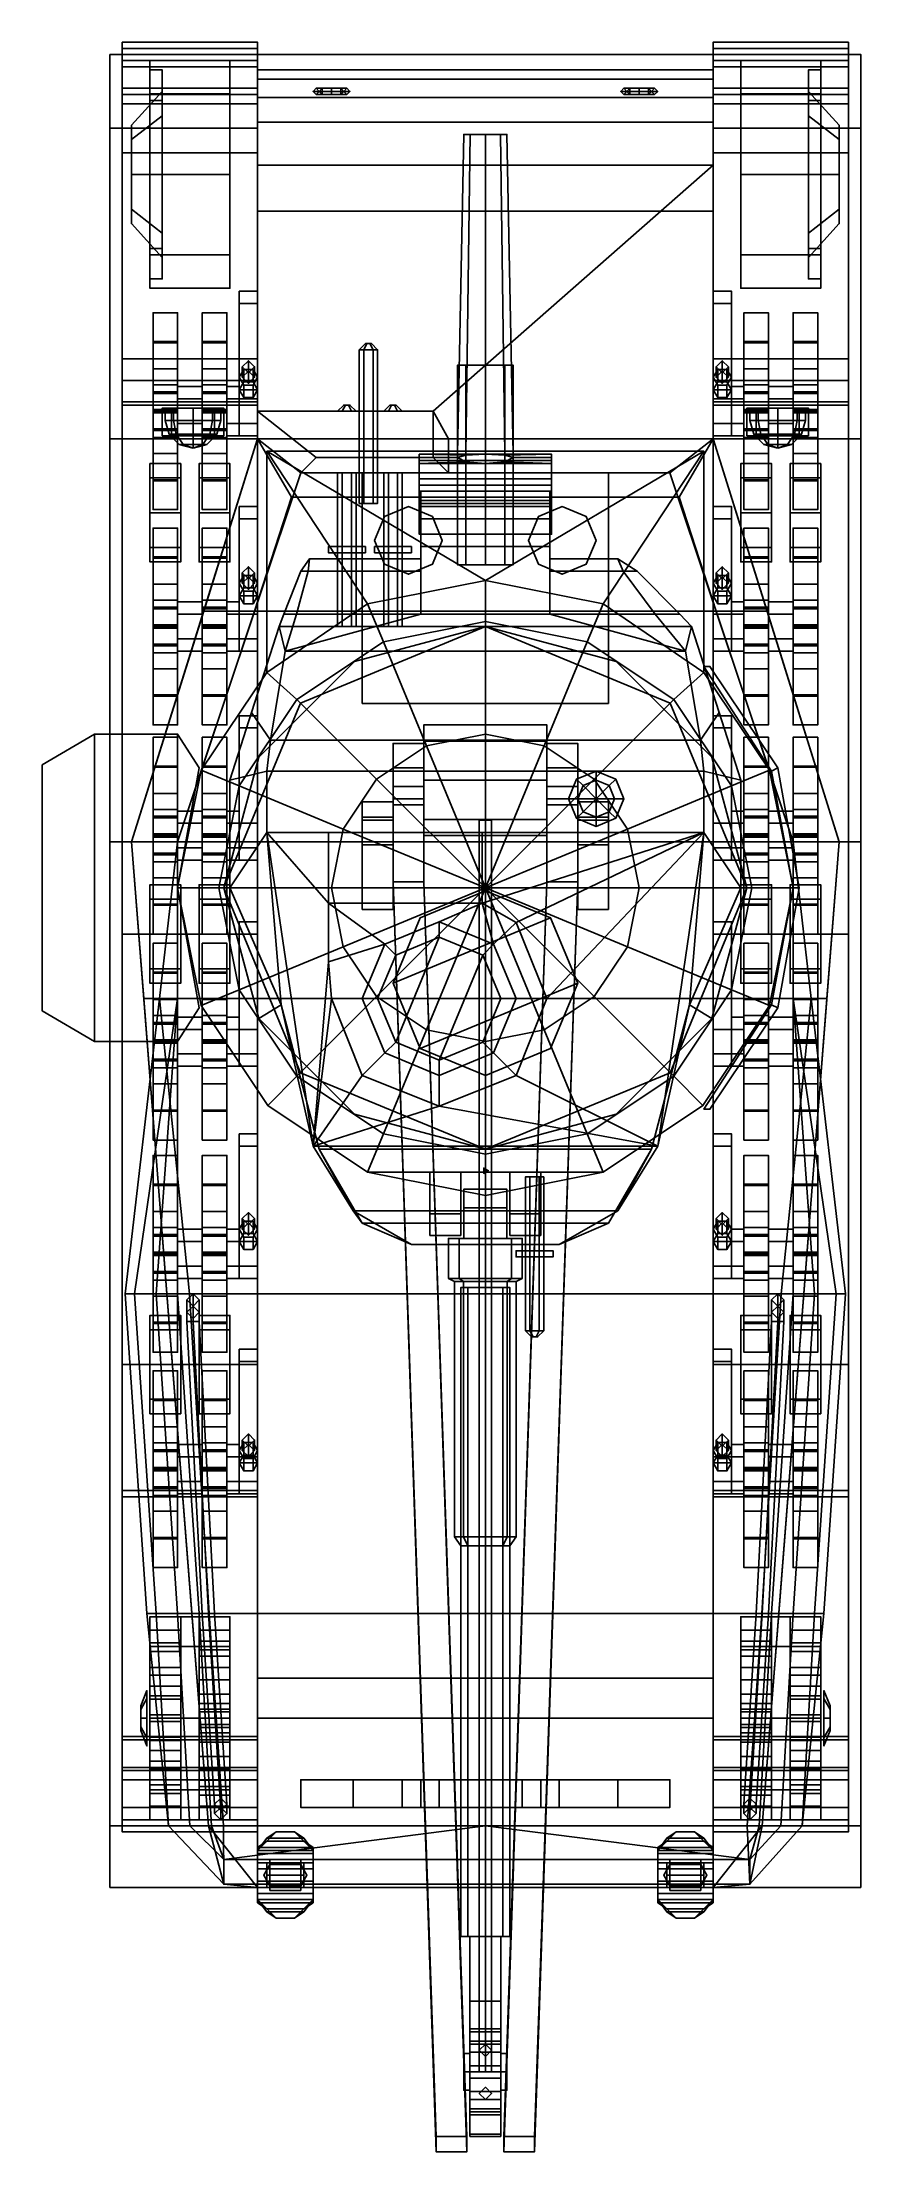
# Model space of a CAD drawing. Header units: millimetres. Extents: x -1.4 to 1.2, y -3.9 to 13.4.
# Drawn here: x -1.44 to 1.22, y -3.92 to 2.94 of the extents above.
import ezdxf

# ---------------------------------------------------------------- set-up
doc = ezdxf.new("R2010")
doc.units = ezdxf.units.MM
doc.header["$MEASUREMENT"] = 0
for name, color, linetype in [('crane', 3, 'Continuous'), ('crane_actuator_2', 1, 'Continuous'), ('crane_hook', 2, 'Continuous'), ('crane_superstructure', 4, 'Continuous'), ('crane_supports', 6, 'Continuous'), ('crane_turret', 2, 'Continuous'), ('crane_turret_actuator', 3, 'Continuous'), ('fenders', 6, 'Continuous'), ('gun', 1, 'Continuous'), ('sleeve', 5, 'Continuous'), ('tank_only', 6, 'Continuous'), ('torsions', 5, 'Continuous'), ('tracks', 3, 'Continuous'), ('turret', 2, 'Continuous'), ('wheels', 2, 'Continuous'), ('wheels_low_poly', 4, 'Continuous')]:
    doc.layers.add(name, color=color, linetype=linetype)

msp = doc.modelspace()

# ---------------------------------------------------------------- linework, layer by layer
for points in [[(0.74, 2.9, 0.83), (0.74, 2.85, 0.7), (-0.74, 2.85, 0.7), (-0.74, 2.9, 0.83)], [(-0.74, 2.85, 0.7), (-0.74, 2.76, 0.59), (-0.74, 2.9, 0.96), (-0.74, 2.9, 0.83)], [(-0.74, 2.9, 0.83), (-0.74, 2.9, 0.96), (0.74, 2.9, 0.96), (0.74, 2.9, 0.83)], [(-0.74, 2.82, 1.11), (-0.74, 2.9, 0.96), (-0.74, 2.54, 1.25), (-0.74, 2.68, 1.22)], [(0.74, 2.82, 1.11), (0.74, 2.9, 0.96), (-0.74, 2.9, 0.96), (-0.74, 2.82, 1.11)], [(-0.74, 2.54, 1.25), (-0.74, 2.9, 0.96), (-0.74, 2.76, 0.59), (-0.74, 1.65, 1.35)], [(0.74, 2.9, 0.96), (0.74, 2.76, 0.59), (0.74, 2.85, 0.7), (0.74, 2.9, 0.83)], [(0.74, 2.54, 1.25), (0.74, 2.9, 0.96), (0.74, 2.82, 1.11), (0.74, 2.68, 1.22)], [(0.74, 2.76, 0.59), (0.74, 2.9, 0.96), (0.74, 2.54, 1.25), (0.74, 1.65, 1.35)], [(0.74, 2.85, 0.7), (0.74, 2.76, 0.59), (-0.74, 2.76, 0.59), (-0.74, 2.85, 0.7)], [(0.74, 2.68, 1.22), (0.74, 2.82, 1.11), (-0.74, 2.82, 1.11), (-0.74, 2.68, 1.22)], [(-0.74, 2.39, 0.39), (-0.74, -2.38, 0.39), (-0.74, -2.51, 0.67), (-0.74, 2.76, 0.59)], [(0.74, 2.76, 0.59), (0.74, 2.39, 0.39), (-0.74, 2.39, 0.39), (-0.74, 2.76, 0.59)], [(-0.74, 2.76, 0.59), (-0.74, -2.51, 0.67), (0.74, -2.51, 0.67), (0.74, 2.76, 0.59)], [(-0.74, 1.65, 1.35), (-0.74, 2.76, 0.59), (-0.74, -2.51, 0.67), (-0.74, 0.34, 1.27)], [(-0.74, -2.51, 0.67), (-0.74, 2.76, 0.59), (0.74, 2.76, 0.59), (0.74, -2.51, 0.67)], [(-0.55, 2.79, 0.59), (-0.56, 2.78, 0.59), (-0.56, 2.78, 0.63), (-0.55, 2.79, 0.63)], [(-0.53, 2.79, 0.56), (-0.54, 2.78, 0.55), (-0.56, 2.78, 0.59), (-0.55, 2.79, 0.59)], [(-0.56, 2.78, 0.59), (-0.55, 2.77, 0.59), (-0.55, 2.77, 0.63), (-0.56, 2.78, 0.63)], [(-0.54, 2.78, 0.55), (-0.53, 2.77, 0.56), (-0.55, 2.77, 0.59), (-0.56, 2.78, 0.59)], [(-0.54, 2.78, 0.59), (-0.55, 2.79, 0.59), (-0.55, 2.79, 0.63), (-0.54, 2.78, 0.63)], [(-0.53, 2.78, 0.57), (-0.53, 2.79, 0.56), (-0.55, 2.79, 0.59), (-0.54, 2.78, 0.59)], [(-0.55, 2.77, 0.59), (-0.54, 2.78, 0.59), (-0.54, 2.78, 0.63), (-0.55, 2.77, 0.63)], [(-0.53, 2.77, 0.56), (-0.53, 2.78, 0.57), (-0.54, 2.78, 0.59), (-0.55, 2.77, 0.59)], [(-0.5, 2.79, 0.54), (-0.5, 2.78, 0.53), (-0.54, 2.78, 0.55), (-0.53, 2.79, 0.56)], [(-0.5, 2.78, 0.53), (-0.5, 2.77, 0.54), (-0.53, 2.77, 0.56), (-0.54, 2.78, 0.55)], [(-0.5, 2.78, 0.55), (-0.5, 2.79, 0.54), (-0.53, 2.79, 0.56), (-0.53, 2.78, 0.57)], [(-0.5, 2.77, 0.54), (-0.5, 2.78, 0.55), (-0.53, 2.78, 0.57), (-0.53, 2.77, 0.56)], [(-0.5, 2.78, 0.53), (-0.5, 2.79, 0.54), (-0.47, 2.79, 0.56), (-0.46, 2.78, 0.55)], [(-0.5, 2.79, 0.54), (-0.5, 2.78, 0.55), (-0.47, 2.78, 0.57), (-0.47, 2.79, 0.56)], [(-0.5, 2.77, 0.54), (-0.5, 2.78, 0.53), (-0.46, 2.78, 0.55), (-0.47, 2.77, 0.56)], [(-0.5, 2.78, 0.55), (-0.5, 2.77, 0.54), (-0.47, 2.77, 0.56), (-0.47, 2.78, 0.57)], [(-0.46, 2.78, 0.55), (-0.47, 2.79, 0.56), (-0.45, 2.79, 0.59), (-0.44, 2.78, 0.59)], [(-0.47, 2.79, 0.56), (-0.47, 2.78, 0.57), (-0.46, 2.78, 0.59), (-0.45, 2.79, 0.59)], [(-0.47, 2.77, 0.56), (-0.46, 2.78, 0.55), (-0.44, 2.78, 0.59), (-0.45, 2.77, 0.59)], [(-0.47, 2.78, 0.57), (-0.47, 2.77, 0.56), (-0.45, 2.77, 0.59), (-0.46, 2.78, 0.59)], [(-0.45, 2.79, 0.59), (-0.46, 2.78, 0.59), (-0.46, 2.78, 0.63), (-0.45, 2.79, 0.63)], [(-0.46, 2.78, 0.59), (-0.45, 2.77, 0.59), (-0.45, 2.77, 0.63), (-0.46, 2.78, 0.63)], [(-0.44, 2.78, 0.59), (-0.45, 2.79, 0.59), (-0.45, 2.79, 0.63), (-0.44, 2.78, 0.63)], [(-0.45, 2.77, 0.59), (-0.44, 2.78, 0.59), (-0.44, 2.78, 0.63), (-0.45, 2.77, 0.63)], [(0.47, 2.79, 0.56), (0.46, 2.78, 0.55), (0.44, 2.78, 0.59), (0.45, 2.79, 0.59)], [(0.45, 2.79, 0.59), (0.44, 2.78, 0.59), (0.44, 2.78, 0.63), (0.45, 2.79, 0.63)], [(0.46, 2.78, 0.55), (0.47, 2.77, 0.56), (0.45, 2.77, 0.59), (0.44, 2.78, 0.59)], [(0.44, 2.78, 0.59), (0.45, 2.77, 0.59), (0.45, 2.77, 0.63), (0.44, 2.78, 0.63)], [(0.47, 2.78, 0.57), (0.47, 2.79, 0.56), (0.45, 2.79, 0.59), (0.46, 2.78, 0.59)], [(0.46, 2.78, 0.59), (0.45, 2.79, 0.59), (0.45, 2.79, 0.63), (0.46, 2.78, 0.63)], [(0.47, 2.77, 0.56), (0.47, 2.78, 0.57), (0.46, 2.78, 0.59), (0.45, 2.77, 0.59)], [(0.45, 2.77, 0.59), (0.46, 2.78, 0.59), (0.46, 2.78, 0.63), (0.45, 2.77, 0.63)], [(0.5, 2.79, 0.54), (0.5, 2.78, 0.53), (0.46, 2.78, 0.55), (0.47, 2.79, 0.56)], [(0.5, 2.78, 0.53), (0.5, 2.77, 0.54), (0.47, 2.77, 0.56), (0.46, 2.78, 0.55)], [(0.5, 2.78, 0.55), (0.5, 2.79, 0.54), (0.47, 2.79, 0.56), (0.47, 2.78, 0.57)], [(0.5, 2.77, 0.54), (0.5, 2.78, 0.55), (0.47, 2.78, 0.57), (0.47, 2.77, 0.56)], [(0.5, 2.78, 0.53), (0.5, 2.79, 0.54), (0.53, 2.79, 0.56), (0.54, 2.78, 0.55)], [(0.5, 2.79, 0.54), (0.5, 2.78, 0.55), (0.53, 2.78, 0.57), (0.53, 2.79, 0.56)], [(0.5, 2.77, 0.54), (0.5, 2.78, 0.53), (0.54, 2.78, 0.55), (0.53, 2.77, 0.56)], [(0.5, 2.78, 0.55), (0.5, 2.77, 0.54), (0.53, 2.77, 0.56), (0.53, 2.78, 0.57)], [(0.54, 2.78, 0.55), (0.53, 2.79, 0.56), (0.55, 2.79, 0.59), (0.56, 2.78, 0.59)], [(0.53, 2.79, 0.56), (0.53, 2.78, 0.57), (0.54, 2.78, 0.59), (0.55, 2.79, 0.59)], [(0.53, 2.77, 0.56), (0.54, 2.78, 0.55), (0.56, 2.78, 0.59), (0.55, 2.77, 0.59)], [(0.53, 2.78, 0.57), (0.53, 2.77, 0.56), (0.55, 2.77, 0.59), (0.54, 2.78, 0.59)], [(0.55, 2.79, 0.59), (0.54, 2.78, 0.59), (0.54, 2.78, 0.63), (0.55, 2.79, 0.63)], [(0.54, 2.78, 0.59), (0.55, 2.77, 0.59), (0.55, 2.77, 0.63), (0.54, 2.78, 0.63)], [(0.56, 2.78, 0.59), (0.55, 2.79, 0.59), (0.55, 2.79, 0.63), (0.56, 2.78, 0.63)], [(0.55, 2.77, 0.59), (0.56, 2.78, 0.59), (0.56, 2.78, 0.63), (0.55, 2.77, 0.63)], [(0.74, -2.51, 0.67), (0.74, -2.38, 0.39), (0.74, 2.39, 0.39), (0.74, 2.76, 0.59)], [(0.74, -2.51, 0.67), (0.74, 2.76, 0.59), (0.74, 1.65, 1.35), (0.74, 0.34, 1.27)], [(-0.74, 2.68, 1.22), (-0.74, 2.54, 1.25), (0.74, 2.54, 1.25), (0.74, 2.68, 1.22)], [(0.74, 2.39, 0.39), (0.74, -2.38, 0.39), (-0.74, -2.38, 0.39), (-0.74, 2.39, 0.39)], [(-1.05, 1.66, 1.54), (-1.02, 1.66, 1.61), (-1.02, 1.75, 1.61), (-1.05, 1.75, 1.54)], [(-1.05, 1.66, 1.35), (-1.05, 1.66, 1.54), (-1.05, 1.75, 1.54), (-1.05, 1.75, 1.35)], [(-1.04, 1.75, 1.54), (-1.0136, 1.75, 1.6036), (-0.95, 1.75, 1.63), (-1.0136, 1.75, 1.4764)], [(-1.04, 1.75, 1.54), (-1.0136, 1.75, 1.4764), (-1.0136, 1.71, 1.4764), (-1.04, 1.71, 1.54)], [(-1.0136, 1.75, 1.6036), (-1.04, 1.75, 1.54), (-1.04, 1.71, 1.54), (-1.0136, 1.71, 1.6036)], [(-1.02, 1.66, 1.61), (-0.95, 1.66, 1.64), (-0.95, 1.75, 1.64), (-1.02, 1.75, 1.61)], [(-1.0136, 1.75, 1.4764), (-0.95, 1.75, 1.63), (-0.8864, 1.75, 1.6036), (-0.95, 1.75, 1.45)], [(-0.95, 1.75, 1.63), (-1.0136, 1.75, 1.6036), (-1.0136, 1.71, 1.6036), (-0.95, 1.71, 1.63)], [(-1.0136, 1.75, 1.4764), (-0.95, 1.75, 1.45), (-0.95, 1.71, 1.45), (-1.0136, 1.71, 1.4764)], [(-0.8864, 1.75, 1.6036), (-0.95, 1.75, 1.63), (-0.95, 1.71, 1.63), (-0.8864, 1.71, 1.6036)], [(-0.95, 1.75, 1.45), (-0.8864, 1.75, 1.6036), (-0.86, 1.75, 1.54), (-0.8864, 1.75, 1.4764)], [(-0.95, 1.75, 1.45), (-0.8864, 1.75, 1.4764), (-0.8864, 1.71, 1.4764), (-0.95, 1.71, 1.45)], [(-0.88, 1.75, 1.61), (-0.95, 1.75, 1.64), (-0.95, 1.66, 1.64), (-0.88, 1.66, 1.61)], [(-0.8864, 1.75, 1.4764), (-0.86, 1.75, 1.54), (-0.86, 1.71, 1.54), (-0.8864, 1.71, 1.4764)], [(-0.86, 1.75, 1.54), (-0.8864, 1.75, 1.6036), (-0.8864, 1.71, 1.6036), (-0.86, 1.71, 1.54)], [(-0.85, 1.75, 1.54), (-0.88, 1.75, 1.61), (-0.88, 1.66, 1.61), (-0.85, 1.66, 1.54)], [(-0.85, 1.75, 1.35), (-0.85, 1.75, 1.54), (-0.85, 1.66, 1.54), (-0.85, 1.66, 1.35)], [(0.85, 1.66, 1.35), (0.85, 1.66, 1.54), (0.85, 1.75, 1.54), (0.85, 1.75, 1.35)], [(0.85, 1.66, 1.54), (0.88, 1.66, 1.61), (0.88, 1.75, 1.61), (0.85, 1.75, 1.54)], [(0.86, 1.75, 1.54), (0.8864, 1.75, 1.6036), (0.95, 1.75, 1.63), (0.8864, 1.75, 1.4764)], [(0.8864, 1.75, 1.6036), (0.86, 1.75, 1.54), (0.86, 1.71, 1.54), (0.8864, 1.71, 1.6036)], [(0.86, 1.75, 1.54), (0.8864, 1.75, 1.4764), (0.8864, 1.71, 1.4764), (0.86, 1.71, 1.54)], [(0.88, 1.66, 1.61), (0.95, 1.66, 1.64), (0.95, 1.75, 1.64), (0.88, 1.75, 1.61)], [(0.95, 1.75, 1.63), (0.8864, 1.75, 1.6036), (0.8864, 1.71, 1.6036), (0.95, 1.71, 1.63)], [(0.8864, 1.75, 1.4764), (0.95, 1.75, 1.63), (1.0136, 1.75, 1.6036), (0.95, 1.75, 1.45)], [(0.8864, 1.75, 1.4764), (0.95, 1.75, 1.45), (0.95, 1.71, 1.45), (0.8864, 1.71, 1.4764)], [(1.02, 1.75, 1.61), (0.95, 1.75, 1.64), (0.95, 1.66, 1.64), (1.02, 1.66, 1.61)], [(1.0136, 1.75, 1.6036), (0.95, 1.75, 1.63), (0.95, 1.71, 1.63), (1.0136, 1.71, 1.6036)], [(0.95, 1.75, 1.45), (1.0136, 1.75, 1.4764), (1.0136, 1.71, 1.4764), (0.95, 1.71, 1.45)], [(0.95, 1.75, 1.45), (1.0136, 1.75, 1.6036), (1.04, 1.75, 1.54), (1.0136, 1.75, 1.4764)], [(1.04, 1.75, 1.54), (1.0136, 1.75, 1.6036), (1.0136, 1.71, 1.6036), (1.04, 1.71, 1.54)], [(1.0136, 1.75, 1.4764), (1.04, 1.75, 1.54), (1.04, 1.71, 1.54), (1.0136, 1.71, 1.4764)], [(1.05, 1.75, 1.54), (1.02, 1.75, 1.61), (1.02, 1.66, 1.61), (1.05, 1.66, 1.54)], [(1.05, 1.75, 1.35), (1.05, 1.75, 1.54), (1.05, 1.66, 1.54), (1.05, 1.66, 1.35)], [(-1.0051, 1.665, 1.5951), (-1.0136, 1.71, 1.6036), (-1.04, 1.71, 1.54), (-1.0279, 1.665, 1.54)], [(-1.0279, 1.665, 1.54), (-1.04, 1.71, 1.54), (-1.0136, 1.71, 1.4764), (-1.0051, 1.665, 1.4849)], [(-0.9818, 1.6321, 1.5718), (-1.0051, 1.665, 1.5951), (-1.0279, 1.665, 1.54), (-0.995, 1.6321, 1.54)], [(-0.995, 1.6321, 1.54), (-1.0279, 1.665, 1.54), (-1.0051, 1.665, 1.4849), (-0.9818, 1.6321, 1.5082)], [(-0.95, 1.665, 1.6179), (-0.95, 1.71, 1.63), (-1.0136, 1.71, 1.6036), (-1.0051, 1.665, 1.5951)], [(-1.0051, 1.665, 1.4849), (-1.0136, 1.71, 1.4764), (-0.95, 1.71, 1.45), (-0.95, 1.665, 1.4621)], [(-0.95, 1.6321, 1.585), (-0.95, 1.665, 1.6179), (-1.0051, 1.665, 1.5951), (-0.9818, 1.6321, 1.5718)], [(-0.9818, 1.6321, 1.5082), (-1.0051, 1.665, 1.4849), (-0.95, 1.665, 1.4621), (-0.95, 1.6321, 1.495)], [(-0.8949, 1.665, 1.5951), (-0.8864, 1.71, 1.6036), (-0.95, 1.71, 1.63), (-0.95, 1.665, 1.6179)], [(-0.95, 1.665, 1.4621), (-0.95, 1.71, 1.45), (-0.8864, 1.71, 1.4764), (-0.8949, 1.665, 1.4849)], [(-0.9182, 1.6321, 1.5718), (-0.8949, 1.665, 1.5951), (-0.95, 1.665, 1.6179), (-0.95, 1.6321, 1.585)], [(-0.95, 1.6321, 1.495), (-0.95, 1.665, 1.4621), (-0.8949, 1.665, 1.4849), (-0.9182, 1.6321, 1.5082)], [(-0.905, 1.6321, 1.54), (-0.8721, 1.665, 1.54), (-0.8949, 1.665, 1.5951), (-0.9182, 1.6321, 1.5718)], [(-0.9182, 1.6321, 1.5082), (-0.8949, 1.665, 1.4849), (-0.8721, 1.665, 1.54), (-0.905, 1.6321, 1.54)], [(-0.8721, 1.665, 1.54), (-0.86, 1.71, 1.54), (-0.8864, 1.71, 1.6036), (-0.8949, 1.665, 1.5951)], [(-0.8949, 1.665, 1.4849), (-0.8864, 1.71, 1.4764), (-0.86, 1.71, 1.54), (-0.8721, 1.665, 1.54)], [(0.8721, 1.665, 1.54), (0.86, 1.71, 1.54), (0.8864, 1.71, 1.4764), (0.8949, 1.665, 1.4849)], [(0.8949, 1.665, 1.5951), (0.8864, 1.71, 1.6036), (0.86, 1.71, 1.54), (0.8721, 1.665, 1.54)], [(0.905, 1.6321, 1.54), (0.8721, 1.665, 1.54), (0.8949, 1.665, 1.4849), (0.9182, 1.6321, 1.5082)], [(0.9182, 1.6321, 1.5718), (0.8949, 1.665, 1.5951), (0.8721, 1.665, 1.54), (0.905, 1.6321, 1.54)], [(0.95, 1.665, 1.6179), (0.95, 1.71, 1.63), (0.8864, 1.71, 1.6036), (0.8949, 1.665, 1.5951)], [(0.8949, 1.665, 1.4849), (0.8864, 1.71, 1.4764), (0.95, 1.71, 1.45), (0.95, 1.665, 1.4621)], [(0.95, 1.6321, 1.585), (0.95, 1.665, 1.6179), (0.8949, 1.665, 1.5951), (0.9182, 1.6321, 1.5718)], [(0.9182, 1.6321, 1.5082), (0.8949, 1.665, 1.4849), (0.95, 1.665, 1.4621), (0.95, 1.6321, 1.495)], [(1.0051, 1.665, 1.5951), (1.0136, 1.71, 1.6036), (0.95, 1.71, 1.63), (0.95, 1.665, 1.6179)], [(0.95, 1.665, 1.4621), (0.95, 1.71, 1.45), (1.0136, 1.71, 1.4764), (1.0051, 1.665, 1.4849)], [(0.9818, 1.6321, 1.5718), (1.0051, 1.665, 1.5951), (0.95, 1.665, 1.6179), (0.95, 1.6321, 1.585)], [(0.95, 1.6321, 1.495), (0.95, 1.665, 1.4621), (1.0051, 1.665, 1.4849), (0.9818, 1.6321, 1.5082)], [(0.9818, 1.6321, 1.5082), (1.0051, 1.665, 1.4849), (1.0279, 1.665, 1.54), (0.995, 1.6321, 1.54)], [(0.995, 1.6321, 1.54), (1.0279, 1.665, 1.54), (1.0051, 1.665, 1.5951), (0.9818, 1.6321, 1.5718)], [(1.0051, 1.665, 1.4849), (1.0136, 1.71, 1.4764), (1.04, 1.71, 1.54), (1.0279, 1.665, 1.54)], [(1.0279, 1.665, 1.54), (1.04, 1.71, 1.54), (1.0136, 1.71, 1.6036), (1.0051, 1.665, 1.5951)], [(-0.95, 1.62, 1.54), (-0.9818, 1.6321, 1.5718), (-0.995, 1.6321, 1.54), (-0.95, 1.62, 1.54)], [(-0.95, 1.62, 1.54), (-0.995, 1.6321, 1.54), (-0.9818, 1.6321, 1.5082), (-0.95, 1.62, 1.54)], [(-0.95, 1.62, 1.54), (-0.95, 1.6321, 1.585), (-0.9818, 1.6321, 1.5718), (-0.95, 1.62, 1.54)], [(-0.95, 1.62, 1.54), (-0.9818, 1.6321, 1.5082), (-0.95, 1.6321, 1.495), (-0.95, 1.62, 1.54)], [(-0.95, 1.62, 1.54), (-0.9182, 1.6321, 1.5718), (-0.95, 1.6321, 1.585), (-0.95, 1.62, 1.54)], [(-0.95, 1.62, 1.54), (-0.905, 1.6321, 1.54), (-0.9182, 1.6321, 1.5718), (-0.95, 1.62, 1.54)], [(-0.95, 1.62, 1.54), (-0.9182, 1.6321, 1.5082), (-0.905, 1.6321, 1.54), (-0.95, 1.62, 1.54)], [(-0.95, 1.62, 1.54), (-0.95, 1.6321, 1.495), (-0.9182, 1.6321, 1.5082), (-0.95, 1.62, 1.54)], [(0.95, 1.62, 1.54), (0.905, 1.6321, 1.54), (0.9182, 1.6321, 1.5082), (0.95, 1.62, 1.54)], [(0.95, 1.62, 1.54), (0.9182, 1.6321, 1.5718), (0.905, 1.6321, 1.54), (0.95, 1.62, 1.54)], [(0.95, 1.62, 1.54), (0.9182, 1.6321, 1.5082), (0.95, 1.6321, 1.495), (0.95, 1.62, 1.54)], [(0.95, 1.62, 1.54), (0.95, 1.6321, 1.585), (0.9182, 1.6321, 1.5718), (0.95, 1.62, 1.54)], [(0.95, 1.62, 1.54), (0.95, 1.6321, 1.495), (0.9818, 1.6321, 1.5082), (0.95, 1.62, 1.54)], [(0.95, 1.62, 1.54), (0.9818, 1.6321, 1.5082), (0.995, 1.6321, 1.54), (0.95, 1.62, 1.54)], [(0.95, 1.62, 1.54), (0.995, 1.6321, 1.54), (0.9818, 1.6321, 1.5718), (0.95, 1.62, 1.54)], [(0.95, 1.62, 1.54), (0.9818, 1.6321, 1.5718), (0.95, 1.6321, 1.585), (0.95, 1.62, 1.54)], [(-1.15, 0.34, 1.27), (-1.1102, -0.17, 1.2397), (-1.0589, -0.17, 1.44), (-1, 0.34, 1.67)], [(-1, 0.34, 1.67), (-1.0589, -0.17, 1.44), (-1, -0.17, 1.67), (-1, 0.34, 1.67)], [(-1, 0.34, 1.67), (-1, -0.17, 1.67), (1, -0.17, 1.67), (1, 0.34, 1.67)], [(-0.74, 0.34, 1.27), (-0.74, -2.51, 0.67), (-0.74, -2.97, 0.96), (-0.74, -2.86, 1.08)], [(0.74, -2.97, 0.96), (0.74, -2.51, 0.67), (0.74, 0.34, 1.27), (0.74, -2.86, 1.08)], [(1, 0.34, 1.67), (1.0589, -0.17, 1.44), (1.1102, -0.17, 1.2397), (1.15, 0.34, 1.27)], [(1, 0.34, 1.67), (1, -0.17, 1.67), (1.0589, -0.17, 1.44), (1, 0.34, 1.67)], [(-1.0589, -0.17, 1.44), (-1.17, -1.13, 1.38), (-1.14, -1.13, 1.52), (-1, -0.17, 1.67)], [(-1, -0.17, 1.67), (-1.14, -1.13, 1.52), (-1.07, -1.13, 1.59), (-1, -0.17, 1.67)], [(-1.1102, -0.17, 1.2397), (-1.0352, -1.13, 1.1827), (-0.9612, -1.13, 1.38), (-1.0589, -0.17, 1.44)], [(-1, -0.17, 1.67), (-1.07, -1.13, 1.59), (-1, -1.13, 1.67), (-1, -0.17, 1.67)], [(-1, -0.17, 1.67), (-1, -1.13, 1.67), (1, -1.13, 1.67), (1, -0.17, 1.67)], [(1.0589, -0.17, 1.44), (0.9612, -1.13, 1.38), (1.0352, -1.13, 1.1827), (1.1102, -0.17, 1.2397)], [(1, -0.17, 1.67), (1.14, -1.13, 1.52), (1.17, -1.13, 1.38), (1.0589, -0.17, 1.44)], [(1, -0.17, 1.67), (1.07, -1.13, 1.59), (1.14, -1.13, 1.52), (1, -0.17, 1.67)], [(1, -0.17, 1.67), (1, -1.13, 1.67), (1.07, -1.13, 1.59), (1, -0.17, 1.67)], [(-1.17, -1.13, 1.38), (-1.1, -2.17, 1.27), (-1.07, -2.17, 1.35), (-1.14, -1.13, 1.52)], [(-1.14, -1.13, 1.52), (-1.07, -2.17, 1.35), (-1, -2.17, 1.42), (-1.07, -1.13, 1.59)], [(-1.07, -1.13, 1.59), (-1, -2.17, 1.42), (-0.93, -2.17, 1.44), (-1, -1.13, 1.67)], [(-1.0352, -1.13, 1.1827), (-0.9539, -2.17, 1.121), (-0.898, -2.17, 1.27), (-0.9612, -1.13, 1.38)], [(-1, -1.13, 1.67), (-0.93, -2.17, 1.44), (0, -2.17, 1.56), (0, -1.13, 1.72)], [(-1, -1.13, 1.67), (0, -1.13, 1.72), (0, -1.13, 1.72), (1, -1.13, 1.67)], [(-0.95, -1.13, 1.66), (-0.97, -1.15, 1.66), (-0.97, -1.19, 1.74), (-0.95, -1.17, 1.76)], [(-0.97, -1.15, 1.66), (-0.95, -1.17, 1.66), (-0.95, -1.21, 1.72), (-0.97, -1.19, 1.74)], [(-0.93, -1.15, 1.66), (-0.95, -1.13, 1.66), (-0.95, -1.17, 1.76), (-0.93, -1.19, 1.74)], [(-0.95, -1.17, 1.66), (-0.93, -1.15, 1.66), (-0.93, -1.19, 1.74), (-0.95, -1.21, 1.72)], [(0, -1.13, 1.72), (0, -2.17, 1.56), (0.93, -2.17, 1.44), (1, -1.13, 1.67)], [(0.9613, -1.13, 1.3797), (0.898, -2.17, 1.27), (0.9539, -2.17, 1.121), (1.0352, -1.13, 1.1827)], [(1, -1.13, 1.67), (0.93, -2.17, 1.44), (1, -2.17, 1.42), (1.07, -1.13, 1.59)], [(0.95, -1.13, 1.66), (0.93, -1.15, 1.66), (0.93, -1.19, 1.74), (0.95, -1.17, 1.76)], [(0.93, -1.15, 1.66), (0.95, -1.17, 1.66), (0.95, -1.21, 1.72), (0.93, -1.19, 1.74)], [(0.97, -1.15, 1.66), (0.95, -1.13, 1.66), (0.95, -1.17, 1.76), (0.97, -1.19, 1.74)], [(0.95, -1.17, 1.66), (0.97, -1.15, 1.66), (0.97, -1.19, 1.74), (0.95, -1.21, 1.72)], [(1.07, -1.13, 1.59), (1, -2.17, 1.42), (1.07, -2.17, 1.35), (1.14, -1.13, 1.52)], [(1.14, -1.13, 1.52), (1.07, -2.17, 1.35), (1.1, -2.17, 1.27), (1.17, -1.13, 1.38)], [(-0.95, -1.17, 1.76), (-0.97, -1.19, 1.74), (-0.97, -1.22, 1.74), (-0.95, -1.22, 1.76)], [(-0.97, -1.19, 1.74), (-0.95, -1.21, 1.72), (-0.95, -1.22, 1.72), (-0.97, -1.22, 1.74)], [(-0.95, -1.22, 1.76), (-0.97, -1.22, 1.74), (-0.92, -2.17, 1.6), (-0.9, -2.17, 1.62)], [(-0.97, -1.22, 1.74), (-0.95, -1.22, 1.72), (-0.9, -2.17, 1.58), (-0.92, -2.17, 1.6)], [(-0.93, -1.19, 1.74), (-0.95, -1.17, 1.76), (-0.95, -1.22, 1.76), (-0.93, -1.22, 1.74)], [(-0.95, -1.21, 1.72), (-0.93, -1.19, 1.74), (-0.93, -1.22, 1.74), (-0.95, -1.22, 1.72)], [(-0.93, -1.22, 1.74), (-0.95, -1.22, 1.76), (-0.9, -2.17, 1.62), (-0.88, -2.17, 1.6)], [(-0.95, -1.22, 1.72), (-0.93, -1.22, 1.74), (-0.88, -2.17, 1.6), (-0.9, -2.17, 1.58)], [(0.95, -1.22, 1.76), (0.93, -1.22, 1.74), (0.88, -2.17, 1.6), (0.9, -2.17, 1.62)], [(0.93, -1.22, 1.74), (0.95, -1.22, 1.72), (0.9, -2.17, 1.58), (0.88, -2.17, 1.6)], [(0.97, -1.22, 1.74), (0.95, -1.22, 1.76), (0.9, -2.17, 1.62), (0.92, -2.17, 1.6)], [(0.95, -1.22, 1.72), (0.97, -1.22, 1.74), (0.92, -2.17, 1.6), (0.9, -2.17, 1.58)], [(0.95, -1.17, 1.76), (0.93, -1.19, 1.74), (0.93, -1.22, 1.74), (0.95, -1.22, 1.76)], [(0.93, -1.19, 1.74), (0.95, -1.21, 1.72), (0.95, -1.22, 1.72), (0.93, -1.22, 1.74)], [(0.97, -1.19, 1.74), (0.95, -1.17, 1.76), (0.95, -1.22, 1.76), (0.97, -1.22, 1.74)], [(0.95, -1.21, 1.72), (0.97, -1.19, 1.74), (0.97, -1.22, 1.74), (0.95, -1.22, 1.72)], [(-1.1, -2.17, 1.27), (-1.03, -2.86, 1.21), (-1.03, -2.86, 1.22), (-1.07, -2.17, 1.35)], [(-1.07, -2.17, 1.35), (-1.03, -2.86, 1.22), (-0.96, -2.86, 1.29), (-1, -2.17, 1.42)], [(-1, -2.17, 1.42), (-0.96, -2.86, 1.29), (-0.89, -2.86, 1.31), (-0.93, -2.17, 1.44)], [(-0.9539, -2.17, 1.121), (-0.9, -2.86, 1.08), (-0.8512, -2.86, 1.21), (-0.898, -2.17, 1.27)], [(-0.93, -2.17, 1.44), (-0.89, -2.86, 1.31), (0, -2.86, 1.37), (0, -2.17, 1.56)], [(-0.9, -2.17, 1.62), (-0.92, -2.17, 1.6), (-0.88, -2.79, 1.43), (-0.86, -2.81, 1.44)], [(-0.92, -2.17, 1.6), (-0.9, -2.17, 1.58), (-0.86, -2.77, 1.42), (-0.88, -2.79, 1.43)], [(-0.88, -2.17, 1.6), (-0.9, -2.17, 1.62), (-0.86, -2.81, 1.44), (-0.84, -2.79, 1.43)], [(-0.9, -2.17, 1.58), (-0.88, -2.17, 1.6), (-0.84, -2.79, 1.43), (-0.86, -2.77, 1.42)], [(0, -2.17, 1.56), (0, -2.86, 1.37), (0.89, -2.86, 1.31), (0.93, -2.17, 1.44)], [(0.9, -2.17, 1.62), (0.88, -2.17, 1.6), (0.84, -2.79, 1.43), (0.86, -2.81, 1.44)], [(0.88, -2.17, 1.6), (0.9, -2.17, 1.58), (0.86, -2.77, 1.42), (0.84, -2.79, 1.43)], [(0.898, -2.17, 1.27), (0.8512, -2.86, 1.21), (0.9, -2.86, 1.08), (0.9539, -2.17, 1.121)], [(0.92, -2.17, 1.6), (0.9, -2.17, 1.62), (0.86, -2.81, 1.44), (0.88, -2.79, 1.43)], [(0.9, -2.17, 1.58), (0.92, -2.17, 1.6), (0.88, -2.79, 1.43), (0.86, -2.77, 1.42)], [(0.93, -2.17, 1.44), (0.89, -2.86, 1.31), (0.96, -2.86, 1.29), (1, -2.17, 1.42)], [(1, -2.17, 1.42), (0.96, -2.86, 1.29), (1.03, -2.86, 1.22), (1.07, -2.17, 1.35)], [(1.07, -2.17, 1.35), (1.03, -2.86, 1.22), (1.03, -2.86, 1.21), (1.1, -2.17, 1.27)], [(-0.74, -2.51, 0.67), (-0.74, -2.38, 0.39), (0.74, -2.38, 0.39), (0.74, -2.51, 0.67)], [(-0.88, -2.79, 1.43), (-0.86, -2.77, 1.42), (-0.86, -2.8, 1.41), (-0.88, -2.82, 1.42)], [(-0.86, -2.81, 1.44), (-0.88, -2.79, 1.43), (-0.88, -2.82, 1.42), (-0.86, -2.84, 1.43)], [(-0.88, -2.82, 1.42), (-0.86, -2.8, 1.41), (-0.86, -2.8, 1.32), (-0.88, -2.82, 1.31)], [(-0.86, -2.77, 1.42), (-0.84, -2.79, 1.43), (-0.84, -2.82, 1.42), (-0.86, -2.8, 1.41)], [(-0.84, -2.79, 1.43), (-0.86, -2.81, 1.44), (-0.86, -2.84, 1.43), (-0.84, -2.82, 1.42)], [(-0.86, -2.8, 1.41), (-0.84, -2.82, 1.42), (-0.84, -2.82, 1.31), (-0.86, -2.8, 1.32)], [(0.84, -2.79, 1.43), (0.86, -2.77, 1.42), (0.86, -2.8, 1.41), (0.84, -2.82, 1.42)], [(0.86, -2.81, 1.44), (0.84, -2.79, 1.43), (0.84, -2.82, 1.42), (0.86, -2.84, 1.43)], [(0.84, -2.82, 1.42), (0.86, -2.8, 1.41), (0.86, -2.8, 1.32), (0.84, -2.82, 1.31)], [(0.86, -2.77, 1.42), (0.88, -2.79, 1.43), (0.88, -2.82, 1.42), (0.86, -2.8, 1.41)], [(0.88, -2.79, 1.43), (0.86, -2.81, 1.44), (0.86, -2.84, 1.43), (0.88, -2.82, 1.42)], [(0.86, -2.8, 1.41), (0.88, -2.82, 1.42), (0.88, -2.82, 1.31), (0.86, -2.8, 1.32)], [(-0.96, -2.86, 1.29), (-1.03, -2.86, 1.22), (-0.85, -3.05, 1.19), (-0.85, -2.97, 1.31)], [(-1.03, -2.86, 1.22), (-1.03, -2.86, 1.21), (-0.85, -3.05, 1.19)], [(-0.89, -2.86, 1.31), (-0.96, -2.86, 1.29), (-0.85, -2.97, 1.31), (-0.89, -2.86, 1.31)], [(-0.9, -2.86, 1.08), (-0.85, -3.05, 1.19), (-0.85, -3.05, 1.19), (-0.8512, -2.86, 1.21)], [(-0.9, -2.86, 1.08), (-0.74, -3.06, 1.08), (-0.74, -3.06, 1.08), (-0.85, -3.05, 1.19)], [(0, -2.86, 1.37), (-0.89, -2.86, 1.31), (-0.85, -2.97, 1.31), (0, -2.86, 1.37)], [(-0.86, -2.84, 1.43), (-0.88, -2.82, 1.42), (-0.88, -2.82, 1.31), (-0.86, -2.84, 1.31)], [(-0.84, -2.82, 1.42), (-0.86, -2.84, 1.43), (-0.86, -2.84, 1.31), (-0.84, -2.82, 1.31)], [(0, -2.86, 1.37), (-0.85, -2.97, 1.31), (0.86, -2.97, 1.31), (0, -2.86, 1.37)], [(-0.74, -2.86, 1.08), (-0.74, -2.97, 0.96), (-0.74, -2.97, 0.99), (-0.74, -2.86, 1.08)], [(-0.74, -2.86, 1.08), (-0.74, -2.97, 0.99), (-0.74, -3.06, 0.99), (-0.74, -3.06, 1.08)], [(0.89, -2.86, 1.31), (0, -2.86, 1.37), (0.86, -2.97, 1.31), (0.89, -2.86, 1.31)], [(0.74, -2.97, 0.99), (0.74, -2.97, 0.96), (0.74, -2.86, 1.08)], [(0.74, -3.06, 0.99), (0.74, -2.97, 0.99), (0.74, -2.86, 1.08), (0.74, -3.06, 1.08)], [(0.9, -2.86, 1.08), (0.86, -3.05, 1.19), (0.86, -3.05, 1.19), (0.74, -3.06, 1.08)], [(0.86, -2.84, 1.43), (0.84, -2.82, 1.42), (0.84, -2.82, 1.31), (0.86, -2.84, 1.31)], [(0.8512, -2.86, 1.21), (0.86, -3.05, 1.19), (0.86, -3.05, 1.19), (0.9, -2.86, 1.08)], [(0.88, -2.82, 1.42), (0.86, -2.84, 1.43), (0.86, -2.84, 1.31), (0.88, -2.82, 1.31)], [(0.96, -2.86, 1.29), (0.89, -2.86, 1.31), (0.86, -2.97, 1.31), (0.96, -2.86, 1.29)], [(0.86, -2.97, 1.31), (0.86, -3.05, 1.19), (1.03, -2.86, 1.22), (0.96, -2.86, 1.29)], [(0.86, -3.05, 1.19), (0.86, -3.05, 1.19), (1.03, -2.86, 1.21), (1.03, -2.86, 1.22)], [(-0.85, -2.97, 1.31), (-0.85, -3.05, 1.19), (0.86, -3.05, 1.19), (0.86, -2.97, 1.31)], [(-0.74, -2.97, 0.99), (-0.74, -2.97, 0.96), (0.74, -2.97, 0.96), (0.74, -2.97, 0.99)], [(-0.74, -3.06, 0.99), (-0.74, -2.97, 0.99), (0.74, -2.97, 0.99), (0.74, -3.06, 0.99)], [(-0.85, -3.05, 1.19), (-0.74, -3.06, 1.08), (0.74, -3.06, 1.08), (0.86, -3.05, 1.19)], [(-0.74, -3.06, 1.08), (-0.74, -3.06, 0.99), (0.74, -3.06, 0.99), (0.74, -3.06, 1.08)]]:
    msp.add_3dface(points)
at = {"layer": 'crane'}
for points in [[(-0.3, 0.48, 2.84), (-0.3, 0.21, 2.8), (-0.2, 0.21, 2.8), (-0.2, 0.48, 2.84)], [(-0.2, 0.48, 2.84), (-0.2, 0.48, 2.67), (-0.3, 0.48, 2.67), (-0.3, 0.48, 2.84)], [(-0.3, 0.48, 2.67), (-0.3, 0.21, 2.62), (-0.3, 0.21, 2.8), (-0.3, 0.48, 2.84)], [(-0.2, 0.48, 2.67), (-0.2, 0.21, 2.62), (-0.3, 0.21, 2.62), (-0.3, 0.48, 2.67)], [(-0.2, 0.21, 2.8), (-0.2, 0.21, 2.62), (-0.2, 0.48, 2.67), (-0.2, 0.48, 2.84)], [(0.2, 0.48, 2.67), (0.2, 0.21, 2.62), (0.2, 0.21, 2.8), (0.2, 0.48, 2.84)], [(0.2, 0.48, 2.84), (0.2, 0.21, 2.8), (0.3, 0.21, 2.8), (0.3, 0.48, 2.84)], [(0.3, 0.48, 2.84), (0.3, 0.48, 2.67), (0.2, 0.48, 2.67), (0.2, 0.48, 2.84)], [(0.3, 0.48, 2.67), (0.3, 0.21, 2.62), (0.2, 0.21, 2.62), (0.2, 0.48, 2.67)], [(0.3, 0.21, 2.8), (0.3, 0.21, 2.62), (0.3, 0.48, 2.67), (0.3, 0.48, 2.84)], [(0, 0.41, 2.76), (-0.02, 0.41, 2.74), (-0.02, -3.66, 2.12), (0, -3.66, 2.14)], [(-0.02, 0.41, 2.74), (0, 0.41, 2.72), (0, -3.66, 2.1), (-0.02, -3.66, 2.12)], [(0.02, 0.41, 2.74), (0, 0.41, 2.76), (0, -3.66, 2.14), (0.02, -3.66, 2.12)], [(0, 0.41, 2.72), (0.02, 0.41, 2.74), (0.02, -3.66, 2.12), (0, -3.66, 2.1)], [(-0.3, 0.21, 2.8), (-0.16, -3.92, 2.09), (-0.06, -3.92, 2.09), (-0.2, 0.21, 2.8)], [(-0.2, 0.21, 2.62), (-0.06, -3.87, 1.93), (-0.16, -3.87, 1.93), (-0.3, 0.21, 2.62)], [(-0.3, 0.21, 2.62), (-0.16, -3.87, 1.93), (-0.16, -3.92, 2.09), (-0.3, 0.21, 2.8)], [(-0.06, -3.92, 2.09), (-0.06, -3.87, 1.93), (-0.2, 0.21, 2.62), (-0.2, 0.21, 2.8)], [(0.2, 0.21, 2.62), (0.06, -3.87, 1.93), (0.06, -3.92, 2.09), (0.2, 0.21, 2.8)], [(0.3, 0.21, 2.62), (0.16, -3.87, 1.93), (0.06, -3.87, 1.93), (0.2, 0.21, 2.62)], [(0.2, 0.21, 2.8), (0.06, -3.92, 2.09), (0.16, -3.92, 2.09), (0.3, 0.21, 2.8)], [(0.16, -3.92, 2.09), (0.16, -3.87, 1.93), (0.3, 0.21, 2.62), (0.3, 0.21, 2.8)], [(-0.05, -3.66, 2.11), (-0.05, -3.6, 2.05), (-0.07, -3.6, 2.05), (-0.07, -3.66, 2.11)], [(-0.05, -3.6, 2.05), (-0.05, -3.66, 1.99), (-0.07, -3.66, 1.99), (-0.07, -3.6, 2.05)], [(0.05, -3.5964, 2.1136), (0.05, -3.57, 2.05), (-0.05, -3.57, 2.05), (-0.05, -3.5964, 2.1136)], [(0.05, -3.57, 2.05), (0.05, -3.5964, 1.9864), (-0.05, -3.5964, 1.9864), (-0.05, -3.57, 2.05)], [(-0.05, -3.5964, 2.1136), (-0.05, -3.57, 2.05), (-0.05, -3.6, 2.05), (-0.05, -3.66, 2.11)], [(-0.05, -3.57, 2.05), (-0.05, -3.5964, 1.9864), (-0.05, -3.6, 2.05)], [(0.05, -3.66, 2.14), (0.05, -3.5964, 2.1136), (-0.05, -3.5964, 2.1136), (-0.05, -3.66, 2.14)], [(0.05, -3.5964, 1.9864), (0.05, -3.66, 1.96), (-0.05, -3.66, 1.96), (-0.05, -3.5964, 1.9864)], [(-0.05, -3.66, 2.14), (-0.05, -3.5964, 2.1136), (-0.05, -3.66, 2.11)], [(-0.05, -3.5964, 1.9864), (-0.05, -3.66, 1.96), (-0.05, -3.66, 1.99), (-0.05, -3.6, 2.05)], [(0.05, -3.57, 2.05), (0.05, -3.5964, 2.1136), (0.05, -3.6, 2.05)], [(0.05, -3.5964, 1.9864), (0.05, -3.57, 2.05), (0.05, -3.6, 2.05), (0.05, -3.66, 1.99)], [(0.05, -3.5964, 2.1136), (0.05, -3.66, 2.14), (0.05, -3.66, 2.11), (0.05, -3.6, 2.05)], [(0.05, -3.66, 1.96), (0.05, -3.5964, 1.9864), (0.05, -3.66, 1.99)], [(0.05, -3.6, 2.05), (0.05, -3.66, 2.11), (0.07, -3.66, 2.11), (0.07, -3.6, 2.05)], [(0.05, -3.66, 1.99), (0.05, -3.6, 2.05), (0.07, -3.6, 2.05), (0.07, -3.66, 1.99)], [(-0.05, -3.72, 2.05), (-0.05, -3.66, 2.11), (-0.07, -3.66, 2.11), (-0.07, -3.72, 2.05)], [(-0.05, -3.66, 1.99), (-0.05, -3.72, 2.05), (-0.07, -3.72, 2.05), (-0.07, -3.66, 1.99)], [(0.05, -3.7236, 2.1136), (0.05, -3.66, 2.14), (-0.05, -3.66, 2.14), (-0.05, -3.7236, 2.1136)], [(0.05, -3.66, 1.96), (0.05, -3.7236, 1.9864), (-0.05, -3.7236, 1.9864), (-0.05, -3.66, 1.96)], [(-0.05, -3.7236, 1.9864), (-0.05, -3.75, 2.05), (-0.05, -3.72, 2.05), (-0.05, -3.66, 1.99)], [(-0.05, -3.66, 1.96), (-0.05, -3.7236, 1.9864), (-0.05, -3.66, 1.99)], [(-0.05, -3.7236, 2.1136), (-0.05, -3.66, 2.14), (-0.05, -3.66, 2.11), (-0.05, -3.72, 2.05)], [(0.05, -3.7236, 1.9864), (0.05, -3.66, 1.96), (0.05, -3.66, 1.99), (0.05, -3.72, 2.05)], [(0.05, -3.7236, 2.1136), (0.05, -3.75, 2.05), (0.05, -3.72, 2.05), (0.05, -3.66, 2.11)], [(0.05, -3.66, 2.14), (0.05, -3.7236, 2.1136), (0.05, -3.66, 2.11)], [(0.05, -3.72, 2.05), (0.05, -3.66, 1.99), (0.07, -3.66, 1.99), (0.07, -3.72, 2.05)], [(0.05, -3.66, 2.11), (0.05, -3.72, 2.05), (0.07, -3.72, 2.05), (0.07, -3.66, 2.11)], [(-0.05, -3.75, 2.05), (-0.05, -3.7236, 2.1136), (-0.05, -3.72, 2.05)], [(0.05, -3.75, 2.05), (0.05, -3.7236, 2.1136), (-0.05, -3.7236, 2.1136), (-0.05, -3.75, 2.05)], [(0.05, -3.7236, 1.9864), (0.05, -3.75, 2.05), (-0.05, -3.75, 2.05), (-0.05, -3.7236, 1.9864)], [(0.05, -3.75, 2.05), (0.05, -3.7236, 1.9864), (0.05, -3.72, 2.05)], [(-0.16, -3.92, 2.09), (-0.16, -3.87, 1.93), (-0.06, -3.87, 1.93), (-0.06, -3.92, 2.09)], [(0.06, -3.92, 2.09), (0.06, -3.87, 1.93), (0.16, -3.87, 1.93), (0.16, -3.92, 2.09)]]:
    msp.add_3dface(points, dxfattribs=at)
at = {"layer": 'crane_actuator_2'}
for points in [[(-0.0566, -1.11, 2.0666), (-0.08, -1.11, 2.01), (-0.08, -3.22, 2.01), (-0.0566, -3.22, 2.0666)], [(-0.08, -1.11, 2.01), (-0.0566, -1.11, 1.9534), (-0.0566, -3.22, 1.9534), (-0.08, -3.22, 2.01)], [(0, -1.11, 2.09), (-0.0566, -1.11, 2.0666), (-0.0566, -3.22, 2.0666), (0, -3.22, 2.09)], [(-0.0566, -1.11, 1.9534), (0, -1.11, 1.93), (0, -3.22, 1.93), (-0.0566, -3.22, 1.9534)], [(0.0566, -1.11, 2.0666), (0, -1.11, 2.09), (0, -3.22, 2.09), (0.0566, -3.22, 2.0666)], [(0, -1.11, 1.93), (0.0566, -1.11, 1.9534), (0.0566, -3.22, 1.9534), (0, -3.22, 1.93)], [(0.08, -1.11, 2.01), (0.0566, -1.11, 2.0666), (0.0566, -3.22, 2.0666), (0.08, -3.22, 2.01)], [(0.0566, -1.11, 1.9534), (0.08, -1.11, 2.01), (0.08, -3.22, 2.01), (0.0566, -3.22, 1.9534)], [(-0.0566, -3.22, 1.9534), (0, -3.22, 2.09), (-0.0566, -3.22, 2.0666), (-0.08, -3.22, 2.01)], [(0, -3.22, 1.93), (0.0566, -3.22, 2.0666), (0, -3.22, 2.09), (-0.0566, -3.22, 1.9534)], [(0.05, -3.56, 2.06), (0.05, -3.22, 2.06), (-0.05, -3.22, 2.06), (-0.05, -3.56, 2.06)], [(0.05, -3.22, 1.96), (0.05, -3.56, 1.96), (-0.05, -3.56, 1.96), (-0.05, -3.22, 1.96)], [(-0.05, -3.56, 2.06), (-0.05, -3.22, 2.06), (-0.05, -3.22, 1.96), (-0.05, -3.56, 1.96)], [(0.0566, -3.22, 1.9534), (0.08, -3.22, 2.01), (0.0566, -3.22, 2.0666), (0, -3.22, 1.93)], [(0.05, -3.56, 1.96), (0.05, -3.22, 1.96), (0.05, -3.22, 2.06), (0.05, -3.56, 2.06)], [(0.05, -3.56, 1.96), (0.05, -3.56, 2.06), (-0.05, -3.56, 2.06), (-0.05, -3.56, 1.96)]]:
    msp.add_3dface(points, dxfattribs=at)
at = {"layer": 'crane_hook'}
for points in [[(-0.05, -3.43, 1.62), (-0.05, -3.8626, 1.62), (-0.05, -3.79, 1.73), (-0.05, -3.53, 1.73)], [(0.05, -3.53, 1.73), (0.05, -3.43, 1.62), (-0.05, -3.43, 1.62), (-0.05, -3.53, 1.73)], [(0.05, -3.43, 1.62), (0.05, -3.8626, 1.62), (-0.05, -3.8626, 1.62), (-0.05, -3.43, 1.62)], [(-0.05, -3.52, 1.39), (-0.05, -3.78, 1.39), (-0.05, -3.8626, 1.62), (-0.05, -3.43, 1.62)], [(0.05, -3.43, 1.62), (0.05, -3.52, 1.39), (-0.05, -3.52, 1.39), (-0.05, -3.43, 1.62)], [(-0.05, -3.43, 1.62), (-0.05, -3.8626, 1.62), (0.05, -3.8626, 1.62), (0.05, -3.43, 1.62)], [(0.05, -3.79, 1.73), (0.05, -3.8626, 1.62), (0.05, -3.43, 1.62), (0.05, -3.53, 1.73)], [(0.05, -3.8626, 1.62), (0.05, -3.78, 1.39), (0.05, -3.52, 1.39), (0.05, -3.43, 1.62)], [(0.05, -3.52, 1.39), (0.05, -3.64, 1.39), (-0.05, -3.64, 1.39), (-0.05, -3.52, 1.39)], [(0.05, -3.56, 1.19), (0.05, -3.52, 1.16), (-0.05, -3.52, 1.16), (-0.05, -3.56, 1.19)], [(-0.05, -3.56, 1.19), (-0.05, -3.52, 1.16), (-0.05, -3.68, 1.05), (-0.05, -3.68, 1.11)], [(-0.05, -3.68, 1.05), (-0.05, -3.52, 1.16), (0.05, -3.52, 1.16), (0.05, -3.68, 1.05)], [(-0.05, -3.53, 1.73), (-0.05, -3.79, 1.73), (0.05, -3.79, 1.73), (0.05, -3.53, 1.73)], [(0.05, -3.68, 1.11), (0.05, -3.56, 1.19), (-0.05, -3.56, 1.19), (-0.05, -3.68, 1.11)], [(0.05, -3.68, 1.05), (0.05, -3.52, 1.16), (0.05, -3.56, 1.19), (0.05, -3.68, 1.11)], [(0, -3.57, 1.73), (-0.02, -3.59, 1.73), (-0.02, -3.59, 2.05), (0, -3.57, 2.05)], [(-0.02, -3.59, 1.73), (0, -3.61, 1.73), (0, -3.61, 2.05), (-0.02, -3.59, 2.05)], [(0.02, -3.59, 1.73), (0, -3.57, 1.73), (0, -3.57, 2.05), (0.02, -3.59, 2.05)], [(0, -3.61, 1.73), (0.02, -3.59, 1.73), (0.02, -3.59, 2.05), (0, -3.61, 2.05)], [(-0.05, -3.8, 1.25), (-0.05, -3.87, 1.29), (-0.05, -3.78, 1.39), (-0.05, -3.64, 1.39)], [(0.05, -3.64, 1.39), (0.05, -3.8, 1.25), (-0.05, -3.8, 1.25), (-0.05, -3.64, 1.39)], [(0.05, -3.8, 1.18), (0.05, -3.68, 1.11), (-0.05, -3.68, 1.11), (-0.05, -3.8, 1.18)], [(-0.05, -3.68, 1.11), (-0.05, -3.68, 1.05), (-0.05, -3.87, 1.12), (-0.05, -3.8, 1.18)], [(-0.05, -3.87, 1.12), (-0.05, -3.68, 1.05), (0.05, -3.68, 1.05), (0.05, -3.87, 1.12)], [(0.05, -3.78, 1.39), (0.05, -3.87, 1.29), (0.05, -3.8, 1.25), (0.05, -3.64, 1.39)], [(0.05, -3.87, 1.12), (0.05, -3.68, 1.05), (0.05, -3.68, 1.11), (0.05, -3.8, 1.18)], [(0, -3.71, 1.73), (-0.02, -3.73, 1.73), (-0.02, -3.73, 2.05), (0, -3.71, 2.05)], [(-0.02, -3.73, 1.73), (0, -3.75, 1.73), (0, -3.75, 2.05), (-0.02, -3.73, 2.05)], [(0.02, -3.73, 1.73), (0, -3.71, 1.73), (0, -3.71, 2.05), (0.02, -3.73, 2.05)], [(0, -3.75, 1.73), (0.02, -3.73, 1.73), (0.02, -3.73, 2.05), (0, -3.75, 2.05)], [(-0.05, -3.8626, 1.62), (-0.05, -3.78, 1.39), (0.05, -3.78, 1.39), (0.05, -3.8626, 1.62)], [(-0.05, -3.78, 1.39), (-0.05, -3.87, 1.29), (0.05, -3.87, 1.29), (0.05, -3.78, 1.39)], [(-0.05, -3.79, 1.73), (-0.05, -3.8626, 1.62), (0.05, -3.8626, 1.62), (0.05, -3.79, 1.73)], [(0.05, -3.8, 1.25), (0.05, -3.8, 1.18), (-0.05, -3.8, 1.18), (-0.05, -3.8, 1.25)], [(-0.05, -3.8, 1.18), (-0.05, -3.87, 1.12), (-0.05, -3.87, 1.29), (-0.05, -3.8, 1.25)], [(0.05, -3.87, 1.29), (0.05, -3.87, 1.12), (0.05, -3.8, 1.18), (0.05, -3.8, 1.25)], [(-0.05, -3.87, 1.29), (-0.05, -3.87, 1.12), (0.05, -3.87, 1.12), (0.05, -3.87, 1.29)]]:
    msp.add_3dface(points, dxfattribs=at)
at = {"layer": 'crane_superstructure'}
for points in [[(0.74, 1.65, 1.35), (0.74, 2.54, 1.25), (-0.74, 2.54, 1.25), (-0.74, 1.65, 1.35)], [(-0.74, 1.65, 1.35), (-0.9153, 1.09, 1.3158), (-0.75, 1.09, 1.67), (-0.63, 1.46, 1.76)], [(0.63, 1.46, 1.76), (0.74, 1.65, 1.35), (-0.74, 1.65, 1.35), (-0.63, 1.46, 1.76)], [(0.75, 1.09, 1.67), (0.9153, 1.09, 1.3158), (0.74, 1.65, 1.35), (0.63, 1.46, 1.76)], [(-0.63, 1.46, 1.76), (-0.75, 1.09, 1.76), (0.75, 1.09, 1.76), (0.63, 1.46, 1.76)], [(-0.63, 1.46, 1.76), (-0.75, 1.09, 1.67), (-0.75, 1.09, 1.76), (-0.63, 1.46, 1.76)], [(0.75, 1.09, 1.76), (0.75, 1.09, 1.67), (0.63, 1.46, 1.76)], [(-0.9153, 1.09, 1.3158), (-1.15, 0.34, 1.27), (-1, 0.34, 1.67), (-0.75, 1.09, 1.67)], [(-0.75, 1.09, 1.67), (-1, 0.34, 1.67), (1, 0.34, 1.67), (0.75, 1.09, 1.67)], [(-0.75, 1.09, 1.76), (-0.75, 1.09, 1.67), (0.75, 1.09, 1.67), (0.75, 1.09, 1.76)], [(1, 0.34, 1.67), (1.15, 0.34, 1.27), (0.9153, 1.09, 1.3158), (0.75, 1.09, 1.67)], [(-0.74, -2.97, 0.67), (-0.74, -2.51, 0.67), (0.74, -2.51, 0.67), (0.74, -2.97, 0.67)], [(-0.74, -2.97, 0.96), (-0.74, -2.51, 0.67), (-0.74, -2.51, 0.67), (-0.74, -2.97, 0.67)], [(0.74, -2.97, 0.67), (0.74, -2.51, 0.67), (0.74, -2.51, 0.67), (0.74, -2.97, 0.96)], [(-0.6, -2.71, 1.4), (-0.6, -2.8, 1.4), (-0.43, -2.8, 1.79), (-0.43, -2.71, 1.79)], [(0.43, -2.71, 1.79), (0.6, -2.71, 1.4), (-0.6, -2.71, 1.4), (-0.43, -2.71, 1.79)], [(-0.21, -2.71, 2.18), (-0.15, -2.71, 1.79), (-0.43, -2.71, 1.79), (-0.27, -2.71, 2.18)], [(-0.43, -2.71, 1.79), (-0.43, -2.8, 1.79), (-0.27, -2.8, 2.18), (-0.27, -2.71, 2.18)], [(-0.27, -2.71, 2.18), (-0.27, -2.8, 2.18), (-0.21, -2.8, 2.18), (-0.21, -2.71, 2.18)], [(-0.21, -2.8, 2.18), (-0.15, -2.8, 1.79), (-0.15, -2.71, 1.79), (-0.21, -2.71, 2.18)], [(-0.15, -2.71, 1.79), (-0.15, -2.8, 1.79), (0.12, -2.8, 1.79), (0.12, -2.71, 1.79)], [(0.24, -2.71, 2.18), (0.43, -2.71, 1.79), (0.12, -2.71, 1.79), (0.18, -2.71, 2.18)], [(0.18, -2.71, 2.18), (0.12, -2.71, 1.79), (0.12, -2.8, 1.79), (0.18, -2.8, 2.18)], [(0.24, -2.8, 2.18), (0.24, -2.71, 2.18), (0.18, -2.71, 2.18), (0.18, -2.8, 2.18)], [(0.43, -2.8, 1.79), (0.43, -2.71, 1.79), (0.24, -2.71, 2.18), (0.24, -2.8, 2.18)], [(0.43, -2.8, 1.79), (0.6, -2.8, 1.4), (0.6, -2.71, 1.4), (0.43, -2.71, 1.79)], [(-0.43, -2.8, 1.79), (-0.6, -2.8, 1.4), (0.6, -2.8, 1.4), (0.43, -2.8, 1.79)], [(-0.27, -2.8, 2.18), (-0.43, -2.8, 1.79), (-0.15, -2.8, 1.79), (-0.21, -2.8, 2.18)], [(0.18, -2.8, 2.18), (0.12, -2.8, 1.79), (0.43, -2.8, 1.79), (0.24, -2.8, 2.18)], [(-0.74, -2.97, 0.96), (-0.74, -2.97, 0.67), (0.74, -2.97, 0.67), (0.74, -2.97, 0.96)], [(-0.7, -3.07, 0.67), (-0.7, -2.97, 0.67), (-0.6, -2.97, 0.67), (-0.6, -3.07, 0.67)], [(-0.7, -2.97, 0.76), (-0.7, -3.07, 0.76), (-0.6, -3.07, 0.76), (-0.6, -2.97, 0.76)], [(-0.7, -3.07, 0.76), (-0.7, -2.97, 0.76), (-0.7, -2.97, 0.67), (-0.7, -3.07, 0.67)], [(-0.6, -3.07, 0.67), (-0.6, -2.97, 0.67), (-0.6, -2.97, 0.76), (-0.6, -3.07, 0.76)], [(0.6, -3.07, 0.76), (0.6, -2.97, 0.76), (0.6, -2.97, 0.67), (0.6, -3.07, 0.67)], [(0.6, -2.97, 0.76), (0.6, -3.07, 0.76), (0.7, -3.07, 0.76), (0.7, -2.97, 0.76)], [(0.6, -3.07, 0.67), (0.6, -2.97, 0.67), (0.7, -2.97, 0.67), (0.7, -3.07, 0.67)], [(0.7, -3.07, 0.67), (0.7, -2.97, 0.67), (0.7, -2.97, 0.76), (0.7, -3.07, 0.76)], [(-0.7, -3.07, 0.76), (-0.7, -3.07, 0.67), (-0.6, -3.07, 0.67), (-0.6, -3.07, 0.76)], [(0.6, -3.07, 0.76), (0.6, -3.07, 0.67), (0.7, -3.07, 0.67), (0.7, -3.07, 0.76)]]:
    msp.add_3dface(points, dxfattribs=at)
at = {"layer": 'crane_supports'}
for points in [[(-0.68, -2.88, -0.12), (-0.71, -2.9, -0.12), (-0.74, -2.94, -0.05), (-0.71, -2.91, -0.05)], [(-0.62, -2.88, -0.12), (-0.59, -2.9, -0.12), (-0.71, -2.9, -0.12), (-0.68, -2.88, -0.12)], [(-0.59, -2.91, -0.05), (-0.62, -2.88, -0.12), (-0.68, -2.88, -0.12), (-0.71, -2.91, -0.05)], [(-0.56, -2.94, -0.05), (-0.59, -2.9, -0.12), (-0.62, -2.88, -0.12), (-0.59, -2.91, -0.05)], [(0.62, -2.88, -0.12), (0.59, -2.9, -0.12), (0.56, -2.94, -0.05), (0.59, -2.91, -0.05)], [(0.71, -2.91, -0.05), (0.68, -2.88, -0.12), (0.62, -2.88, -0.12), (0.59, -2.91, -0.05)], [(0.68, -2.88, -0.12), (0.71, -2.9, -0.12), (0.59, -2.9, -0.12), (0.62, -2.88, -0.12)], [(0.74, -2.94, -0.05), (0.71, -2.9, -0.12), (0.68, -2.88, -0.12), (0.71, -2.91, -0.05)], [(-0.74, -2.94, -0.05), (-0.71, -2.9, -0.12), (-0.59, -2.9, -0.12), (-0.56, -2.94, -0.05)], [(-0.56, -2.93), (-0.59, -2.91, -0.05), (-0.71, -2.91, -0.05), (-0.74, -2.93)], [(-0.71, -2.91, -0.05), (-0.74, -2.94, -0.05), (-0.74, -2.95, -0.03), (-0.74, -2.93)], [(-0.74, -2.93), (-0.74, -3.11), (-0.56, -3.11), (-0.56, -2.93)], [(-0.74, -2.95, -0.03), (-0.74, -3.08, -0.03), (-0.74, -3.11), (-0.74, -2.93)], [(-0.74, -2.95, -0.03), (-0.74, -2.94, -0.05), (-0.56, -2.94, -0.05), (-0.56, -2.95, -0.03)], [(-0.56, -2.95, -0.03), (-0.56, -2.94, -0.05), (-0.59, -2.91, -0.05), (-0.56, -2.93)], [(-0.56, -3.11), (-0.56, -3.08, -0.03), (-0.56, -2.95, -0.03), (-0.56, -2.93)], [(0.56, -2.94, -0.05), (0.59, -2.9, -0.12), (0.71, -2.9, -0.12), (0.74, -2.94, -0.05)], [(0.74, -2.93), (0.71, -2.91, -0.05), (0.59, -2.91, -0.05), (0.56, -2.93)], [(0.59, -2.91, -0.05), (0.56, -2.94, -0.05), (0.56, -2.95, -0.03), (0.56, -2.93)], [(0.56, -2.93), (0.56, -3.11), (0.74, -3.11), (0.74, -2.93)], [(0.56, -2.95, -0.03), (0.56, -3.08, -0.03), (0.56, -3.11), (0.56, -2.93)], [(0.56, -2.95, -0.03), (0.56, -2.94, -0.05), (0.74, -2.94, -0.05), (0.74, -2.95, -0.03)], [(0.74, -2.95, -0.03), (0.74, -2.94, -0.05), (0.71, -2.91, -0.05), (0.74, -2.93)], [(0.74, -3.11), (0.74, -3.08, -0.03), (0.74, -2.95, -0.03), (0.74, -2.93)], [(-0.56, -2.95, -0.03), (-0.56, -3.08, -0.03), (-0.74, -3.08, -0.03), (-0.74, -2.95, -0.03)], [(-0.59, -2.98, 0.62), (-0.56, -2.98, 0.59), (-0.74, -2.98, 0.59), (-0.71, -2.98, 0.62)], [(-0.56, -2.98, 0.59), (-0.56, -3.06, 0.59), (-0.74, -3.06, 0.59), (-0.74, -2.98, 0.59)], [(-0.74, -2.98, 0.67), (-0.71, -2.98, 0.67), (-0.71, -2.98, 0.62), (-0.74, -2.98, 0.59)], [(-0.74, -2.98, 0.59), (-0.74, -3.06, 0.59), (-0.74, -3.06, 0.67), (-0.74, -2.98, 0.67)], [(-0.74, -3, 0.75), (-0.71, -3, 0.75), (-0.71, -2.98, 0.67), (-0.74, -2.98, 0.67)], [(-0.74, -2.98, 0.67), (-0.74, -3.06, 0.67), (-0.74, -3.04, 0.75), (-0.74, -3, 0.75)], [(-0.74, -3.04, 0.75), (-0.71, -3.04, 0.75), (-0.71, -3, 0.75), (-0.74, -3, 0.75)], [(-0.7, -2.9854), (-0.72, -3.02), (-0.72, -3.02, 0.59), (-0.7, -2.9854, 0.59)], [(-0.71, -2.98, 0.62), (-0.71, -3.06, 0.62), (-0.59, -3.06, 0.62), (-0.59, -2.98, 0.62)], [(-0.71, -2.98, 0.67), (-0.71, -3.06, 0.67), (-0.71, -3.06, 0.62), (-0.71, -2.98, 0.62)], [(-0.71, -3, 0.75), (-0.71, -3.04, 0.75), (-0.71, -3.06, 0.67), (-0.71, -2.98, 0.67)], [(-0.59, -3.02, 0.74), (-0.59, -3, 0.72), (-0.71, -3, 0.72), (-0.71, -3.02, 0.74)], [(-0.59, -3, 0.72), (-0.59, -3.02, 0.7), (-0.71, -3.02, 0.7), (-0.71, -3, 0.72)], [(-0.6, -2.9854), (-0.7, -2.9854), (-0.7, -2.9854, 0.59), (-0.6, -2.9854, 0.59)], [(-0.58, -3.02), (-0.6, -2.9854), (-0.6, -2.9854, 0.59), (-0.58, -3.02, 0.59)], [(-0.59, -2.98, 0.67), (-0.56, -2.98, 0.67), (-0.56, -2.98, 0.59), (-0.59, -2.98, 0.62)], [(-0.59, -2.98, 0.62), (-0.59, -3.06, 0.62), (-0.59, -3.06, 0.67), (-0.59, -2.98, 0.67)], [(-0.59, -3, 0.75), (-0.56, -3, 0.75), (-0.56, -2.98, 0.67), (-0.59, -2.98, 0.67)], [(-0.59, -2.98, 0.67), (-0.59, -3.06, 0.67), (-0.59, -3.04, 0.75), (-0.59, -3, 0.75)], [(-0.59, -3.04, 0.75), (-0.56, -3.04, 0.75), (-0.56, -3, 0.75), (-0.59, -3, 0.75)], [(-0.56, -2.98, 0.67), (-0.56, -3.06, 0.67), (-0.56, -3.06, 0.59), (-0.56, -2.98, 0.59)], [(-0.56, -3, 0.75), (-0.56, -3.04, 0.75), (-0.56, -3.06, 0.67), (-0.56, -2.98, 0.67)], [(0.74, -2.95, -0.03), (0.74, -3.08, -0.03), (0.56, -3.08, -0.03), (0.56, -2.95, -0.03)], [(0.71, -2.98, 0.62), (0.74, -2.98, 0.59), (0.56, -2.98, 0.59), (0.59, -2.98, 0.62)], [(0.56, -2.98, 0.59), (0.56, -3.06, 0.59), (0.56, -3.06, 0.67), (0.56, -2.98, 0.67)], [(0.56, -2.98, 0.67), (0.59, -2.98, 0.67), (0.59, -2.98, 0.62), (0.56, -2.98, 0.59)], [(0.56, -2.98, 0.67), (0.56, -3.06, 0.67), (0.56, -3.04, 0.75), (0.56, -3, 0.75)], [(0.56, -3, 0.75), (0.59, -3, 0.75), (0.59, -2.98, 0.67), (0.56, -2.98, 0.67)], [(0.74, -2.98, 0.59), (0.74, -3.06, 0.59), (0.56, -3.06, 0.59), (0.56, -2.98, 0.59)], [(0.56, -3.04, 0.75), (0.59, -3.04, 0.75), (0.59, -3, 0.75), (0.56, -3, 0.75)], [(0.6, -2.9854), (0.58, -3.02), (0.58, -3.02, 0.59), (0.6, -2.9854, 0.59)], [(0.59, -2.98, 0.62), (0.59, -3.06, 0.62), (0.71, -3.06, 0.62), (0.71, -2.98, 0.62)], [(0.59, -3, 0.75), (0.59, -3.04, 0.75), (0.59, -3.06, 0.67), (0.59, -2.98, 0.67)], [(0.59, -2.98, 0.67), (0.59, -3.06, 0.67), (0.59, -3.06, 0.62), (0.59, -2.98, 0.62)], [(0.71, -3, 0.72), (0.71, -3.02, 0.7), (0.59, -3.02, 0.7), (0.59, -3, 0.72)], [(0.71, -3.02, 0.74), (0.71, -3, 0.72), (0.59, -3, 0.72), (0.59, -3.02, 0.74)], [(0.7, -2.9854), (0.6, -2.9854), (0.6, -2.9854, 0.59), (0.7, -2.9854, 0.59)], [(0.72, -3.02), (0.7, -2.9854), (0.7, -2.9854, 0.59), (0.72, -3.02, 0.59)], [(0.71, -2.98, 0.67), (0.71, -3.06, 0.67), (0.71, -3.04, 0.75), (0.71, -3, 0.75)], [(0.71, -3, 0.75), (0.74, -3, 0.75), (0.74, -2.98, 0.67), (0.71, -2.98, 0.67)], [(0.71, -2.98, 0.67), (0.74, -2.98, 0.67), (0.74, -2.98, 0.59), (0.71, -2.98, 0.62)], [(0.71, -2.98, 0.62), (0.71, -3.06, 0.62), (0.71, -3.06, 0.67), (0.71, -2.98, 0.67)], [(0.71, -3.04, 0.75), (0.74, -3.04, 0.75), (0.74, -3, 0.75), (0.71, -3, 0.75)], [(0.74, -3, 0.75), (0.74, -3.04, 0.75), (0.74, -3.06, 0.67), (0.74, -2.98, 0.67)], [(0.74, -2.98, 0.67), (0.74, -3.06, 0.67), (0.74, -3.06, 0.59), (0.74, -2.98, 0.59)], [(-0.74, -3.06, 0.67), (-0.71, -3.06, 0.67), (-0.71, -3.04, 0.75), (-0.74, -3.04, 0.75)], [(-0.71, -3.06, 0.62), (-0.74, -3.06, 0.59), (-0.56, -3.06, 0.59), (-0.59, -3.06, 0.62)], [(-0.74, -3.06, 0.59), (-0.71, -3.06, 0.62), (-0.71, -3.06, 0.67), (-0.74, -3.06, 0.67)], [(-0.56, -3.08, -0.03), (-0.56, -3.1, -0.05), (-0.74, -3.1, -0.05), (-0.74, -3.08, -0.03)], [(-0.74, -3.08, -0.03), (-0.74, -3.1, -0.05), (-0.71, -3.13, -0.05), (-0.74, -3.11)], [(-0.72, -3.02), (-0.7, -3.0546), (-0.7, -3.0546, 0.59), (-0.72, -3.02, 0.59)], [(-0.59, -3.04, 0.72), (-0.59, -3.02, 0.74), (-0.71, -3.02, 0.74), (-0.71, -3.04, 0.72)], [(-0.59, -3.02, 0.7), (-0.59, -3.04, 0.72), (-0.71, -3.04, 0.72), (-0.71, -3.02, 0.7)], [(-0.7, -3.0546), (-0.6, -3.0546), (-0.6, -3.0546, 0.59), (-0.7, -3.0546, 0.59)], [(-0.6, -3.0546), (-0.58, -3.02), (-0.58, -3.02, 0.59), (-0.6, -3.0546, 0.59)], [(-0.59, -3.06, 0.67), (-0.56, -3.06, 0.67), (-0.56, -3.04, 0.75), (-0.59, -3.04, 0.75)], [(-0.59, -3.06, 0.62), (-0.56, -3.06, 0.59), (-0.56, -3.06, 0.67), (-0.59, -3.06, 0.67)], [(-0.59, -3.13, -0.05), (-0.56, -3.1, -0.05), (-0.56, -3.08, -0.03), (-0.56, -3.11)], [(0.56, -3.06, 0.67), (0.59, -3.06, 0.67), (0.59, -3.04, 0.75), (0.56, -3.04, 0.75)], [(0.59, -3.06, 0.62), (0.56, -3.06, 0.59), (0.74, -3.06, 0.59), (0.71, -3.06, 0.62)], [(0.56, -3.06, 0.59), (0.59, -3.06, 0.62), (0.59, -3.06, 0.67), (0.56, -3.06, 0.67)], [(0.56, -3.08, -0.03), (0.56, -3.1, -0.05), (0.59, -3.13, -0.05), (0.56, -3.11)], [(0.74, -3.08, -0.03), (0.74, -3.1, -0.05), (0.56, -3.1, -0.05), (0.56, -3.08, -0.03)], [(0.58, -3.02), (0.6, -3.0546), (0.6, -3.0546, 0.59), (0.58, -3.02, 0.59)], [(0.71, -3.02, 0.7), (0.71, -3.04, 0.72), (0.59, -3.04, 0.72), (0.59, -3.02, 0.7)], [(0.71, -3.04, 0.72), (0.71, -3.02, 0.74), (0.59, -3.02, 0.74), (0.59, -3.04, 0.72)], [(0.6, -3.0546), (0.7, -3.0546), (0.7, -3.0546, 0.59), (0.6, -3.0546, 0.59)], [(0.7, -3.0546), (0.72, -3.02), (0.72, -3.02, 0.59), (0.7, -3.0546, 0.59)], [(0.71, -3.06, 0.67), (0.74, -3.06, 0.67), (0.74, -3.04, 0.75), (0.71, -3.04, 0.75)], [(0.71, -3.06, 0.62), (0.74, -3.06, 0.59), (0.74, -3.06, 0.67), (0.71, -3.06, 0.67)], [(0.71, -3.13, -0.05), (0.74, -3.1, -0.05), (0.74, -3.08, -0.03), (0.74, -3.11)], [(-0.74, -3.1, -0.05), (-0.71, -3.14, -0.12), (-0.68, -3.16, -0.12), (-0.71, -3.13, -0.05)], [(-0.56, -3.1, -0.05), (-0.59, -3.14, -0.12), (-0.71, -3.14, -0.12), (-0.74, -3.1, -0.05)], [(-0.74, -3.11), (-0.71, -3.13, -0.05), (-0.59, -3.13, -0.05), (-0.56, -3.11)], [(-0.71, -3.13, -0.05), (-0.68, -3.16, -0.12), (-0.62, -3.16, -0.12), (-0.59, -3.13, -0.05)], [(-0.68, -3.16, -0.12), (-0.71, -3.14, -0.12), (-0.59, -3.14, -0.12), (-0.62, -3.16, -0.12)], [(-0.62, -3.16, -0.12), (-0.59, -3.14, -0.12), (-0.56, -3.1, -0.05), (-0.59, -3.13, -0.05)], [(0.74, -3.1, -0.05), (0.71, -3.14, -0.12), (0.59, -3.14, -0.12), (0.56, -3.1, -0.05)], [(0.56, -3.1, -0.05), (0.59, -3.14, -0.12), (0.62, -3.16, -0.12), (0.59, -3.13, -0.05)], [(0.56, -3.11), (0.59, -3.13, -0.05), (0.71, -3.13, -0.05), (0.74, -3.11)], [(0.59, -3.13, -0.05), (0.62, -3.16, -0.12), (0.68, -3.16, -0.12), (0.71, -3.13, -0.05)], [(0.62, -3.16, -0.12), (0.59, -3.14, -0.12), (0.71, -3.14, -0.12), (0.68, -3.16, -0.12)], [(0.68, -3.16, -0.12), (0.71, -3.14, -0.12), (0.74, -3.1, -0.05), (0.71, -3.13, -0.05)]]:
    msp.add_3dface(points, dxfattribs=at)
at = {"layer": 'crane_turret', "extrusion": (-1, 0, 0)}
msp.add_line((0, 0.54, 2.44), (0, 0.54, 2.44), dxfattribs=at)
at = {"layer": 'crane_turret'}
for points in [[(0.71, 1.61, 1.91), (0.71, 1.61, 1.87), (-0.71, 1.61, 1.87), (-0.71, 1.61, 1.91)], [(-0.71, 1.61, 1.87), (-0.71, 0.89, 1.87), (-0.71, 0.89, 1.91), (-0.71, 1.61, 1.91)], [(-0.71, 1.61, 1.91), (0, 1.19, 1.91), (0, 1.19, 1.91), (0.71, 1.61, 1.91)], [(-0.71, 1.61, 1.91), (-0.3827, 1.1139, 1.91), (-0.3827, 1.1139, 1.91), (0, 1.19, 1.91)], [(-0.71, 1.61, 1.91), (-0.71, 0.89, 1.91), (-0.71, 0.89, 1.91), (-0.3827, 1.1139, 1.91)], [(0, 1.19, 1.91), (0.3827, 1.1139, 1.91), (0.3827, 1.1139, 1.91), (0.71, 1.61, 1.91)], [(0.3827, 1.1139, 1.91), (0.71, 0.89, 1.91), (0.71, 0.89, 1.91), (0.71, 1.61, 1.91)], [(0.71, 0.89, 1.91), (0.71, 0.89, 1.87), (0.71, 1.61, 1.87), (0.71, 1.61, 1.91)], [(-0.4, 1.54, 2.34), (-0.4, 0.79, 2.34), (-0.4, 0.79, 2.51), (-0.4, 1.54, 2.51)], [(0.4, 1.54, 2.51), (0.4, 1.54, 2.34), (-0.4, 1.54, 2.34), (-0.4, 1.54, 2.51)], [(0.4, 1.54, 2.34), (0.4, 0.79, 2.34), (-0.4, 0.79, 2.34), (-0.4, 1.54, 2.34)], [(-0.4, 1.54, 2.51), (-0.4, 0.79, 2.51), (0.4, 0.79, 2.51), (0.4, 1.54, 2.51)], [(0.4, 0.79, 2.51), (0.4, 0.79, 2.34), (0.4, 1.54, 2.34), (0.4, 1.54, 2.51)], [(-0.3278, 1.3978, 1.91), (-0.36, 1.32, 1.91), (-0.36, 1.32, 2.34), (-0.3278, 1.3978, 2.34)], [(-0.25, 1.43, 1.91), (-0.3278, 1.3978, 1.91), (-0.3278, 1.3978, 2.34), (-0.25, 1.43, 2.34)], [(-0.1722, 1.3978, 1.91), (-0.25, 1.43, 1.91), (-0.25, 1.43, 2.34), (-0.1722, 1.3978, 2.34)], [(-0.14, 1.32, 1.91), (-0.1722, 1.3978, 1.91), (-0.1722, 1.3978, 2.34), (-0.14, 1.32, 2.34)], [(0.1722, 1.3978, 1.91), (0.14, 1.32, 1.91), (0.14, 1.32, 2.34), (0.1722, 1.3978, 2.34)], [(0.25, 1.43, 1.91), (0.1722, 1.3978, 1.91), (0.1722, 1.3978, 2.34), (0.25, 1.43, 2.34)], [(0.3278, 1.3978, 1.91), (0.25, 1.43, 1.91), (0.25, 1.43, 2.34), (0.3278, 1.3978, 2.34)], [(0.36, 1.32, 1.91), (0.3278, 1.3978, 1.91), (0.3278, 1.3978, 2.34), (0.36, 1.32, 2.34)], [(-0.36, 1.32, 1.91), (-0.3278, 1.2422, 1.91), (-0.3278, 1.2422, 2.34), (-0.36, 1.32, 2.34)], [(-0.1722, 1.2422, 1.91), (-0.14, 1.32, 1.91), (-0.14, 1.32, 2.34), (-0.1722, 1.2422, 2.34)], [(0.14, 1.32, 1.91), (0.1722, 1.2422, 1.91), (0.1722, 1.2422, 2.34), (0.14, 1.32, 2.34)], [(0.3278, 1.2422, 1.91), (0.36, 1.32, 1.91), (0.36, 1.32, 2.34), (0.3278, 1.2422, 2.34)], [(-0.3278, 1.2422, 1.91), (-0.25, 1.21, 1.91), (-0.25, 1.21, 2.34), (-0.3278, 1.2422, 2.34)], [(-0.25, 1.21, 1.91), (-0.1722, 1.2422, 1.91), (-0.1722, 1.2422, 2.34), (-0.25, 1.21, 2.34)], [(0.1722, 1.2422, 1.91), (0.25, 1.21, 1.91), (0.25, 1.21, 2.34), (0.1722, 1.2422, 2.34)], [(0.25, 1.21, 1.91), (0.3278, 1.2422, 1.91), (0.3278, 1.2422, 2.34), (0.25, 1.21, 2.34)], [(0, 1.19, 1.77), (-0.3827, 1.1139, 1.77), (-0.3827, 1.1139, 1.87), (0, 1.19, 1.87)], [(0, 1.056, 2.34), (0, 1.19, 2.29), (-0.3827, 1.1139, 2.29), (-0.3314, 0.9901, 2.34)], [(0, 1.19, 1.91), (-0.3827, 1.1139, 1.91), (-0.3827, 1.1139, 2.29), (0, 1.19, 2.29)], [(0.3827, 1.1139, 1.77), (0, 1.19, 1.77), (0, 1.19, 1.87), (0.3827, 1.1139, 1.87)], [(0.3314, 0.9901, 2.34), (0.3827, 1.1139, 2.29), (0, 1.19, 2.29), (0, 1.056, 2.34)], [(0.3827, 1.1139, 1.91), (0, 1.19, 1.91), (0, 1.19, 2.29), (0.3827, 1.1139, 2.29)], [(-0.3827, 1.1139, 1.77), (-0.71, 0.89, 1.77), (-0.71, 0.89, 1.87), (-0.3827, 1.1139, 1.87)], [(-0.3314, 0.9901, 2.34), (-0.3827, 1.1139, 2.29), (-0.71, 0.89, 2.29), (-0.6124, 0.8024, 2.34)], [(-0.3827, 1.1139, 1.91), (-0.71, 0.89, 1.91), (-0.71, 0.89, 2.29), (-0.3827, 1.1139, 2.29)], [(0.6124, 0.8024, 2.34), (0.71, 0.89, 2.29), (0.3827, 1.1139, 2.29), (0.3314, 0.9901, 2.34)], [(0.71, 0.89, 1.77), (0.3827, 1.1139, 1.77), (0.3827, 1.1139, 1.87), (0.71, 0.89, 1.87)], [(0.71, 0.89, 1.91), (0.3827, 1.1139, 1.91), (0.3827, 1.1139, 2.29), (0.71, 0.89, 2.29)], [(0, 1.04, 1.67), (-0.601, 0.791, 1.67), (-0.601, 0.791, 1.77), (0, 1.04, 1.77)], [(0, 0.69, 2.42), (0, 1.056, 2.34), (-0.3314, 0.9901, 2.34), (-0.1913, 0.6519, 2.42)], [(0.1913, 0.6519, 2.42), (0.3314, 0.9901, 2.34), (0, 1.056, 2.34), (0, 0.69, 2.42)], [(0.601, 0.791, 1.67), (0, 1.04, 1.67), (0, 1.04, 1.77), (0.601, 0.791, 1.77)], [(-0.1913, 0.6519, 2.42), (-0.3314, 0.9901, 2.34), (-0.6124, 0.8024, 2.34), (-0.3536, 0.5436, 2.42)], [(0.3536, 0.5436, 2.42), (0.6124, 0.8024, 2.34), (0.3314, 0.9901, 2.34), (0.1913, 0.6519, 2.42)], [(0.71, 0.91, 1.8), (0.71, 0.91, 2.24), (0.73, 0.91, 2.24), (0.73, 0.91, 1.8)], [(0.95, 0.58, 2.24), (0.73, 0.91, 2.24), (0.71, 0.91, 2.24), (0.93, 0.57, 2.24)], [(0.93, 0.57, 1.8), (0.71, 0.91, 1.8), (0.73, 0.91, 1.8), (0.95, 0.58, 1.8)], [(0.73, 0.91, 1.8), (0.73, 0.91, 2.24), (0.95, 0.58, 2.24), (0.95, 0.58, 1.8)], [(-0.71, 0.89, 1.77), (-0.9239, 0.5727, 1.77), (-0.9239, 0.5727, 2.29), (-0.71, 0.89, 2.29)], [(-0.6124, 0.8024, 2.34), (-0.71, 0.89, 2.29), (-0.9239, 0.5727, 2.29), (-0.8001, 0.5214, 2.34)], [(0.8001, 0.5214, 2.34), (0.9239, 0.5727, 2.29), (0.71, 0.89, 2.29), (0.6124, 0.8024, 2.34)], [(0.9239, 0.5727, 1.77), (0.71, 0.89, 1.77), (0.71, 0.89, 2.29), (0.9239, 0.5727, 2.29)], [(-0.601, 0.791, 1.67), (-0.85, 0.19, 1.67), (-0.85, 0.19, 1.77), (-0.601, 0.791, 1.77)], [(-0.3536, 0.5436, 2.42), (-0.6124, 0.8024, 2.34), (-0.8001, 0.5214, 2.34), (-0.4619, 0.3813, 2.42)], [(-0.4, 0.79, 2.51), (-0.4, 0.79, 2.34), (0.4, 0.79, 2.34), (0.4, 0.79, 2.51)], [(0.4619, 0.3813, 2.42), (0.8001, 0.5214, 2.34), (0.6124, 0.8024, 2.34), (0.3536, 0.5436, 2.42)], [(0.85, 0.19, 1.67), (0.601, 0.791, 1.67), (0.601, 0.791, 1.77), (0.85, 0.19, 1.77)], [(-1.27, 0.69, 1.91), (-1.27, 0.69, 1.87), (-1.44, 0.59, 1.87), (-1.44, 0.59, 1.91)], [(-1.27, 0.69, 1.87), (-1.27, -0.31, 1.87), (-1.44, -0.21, 1.87), (-1.44, 0.59, 1.87)], [(-1.44, 0.59, 1.91), (-1.44, -0.21, 1.91), (-1.27, -0.31, 1.91), (-1.27, 0.69, 1.91)], [(-1.27, 0.69, 1.91), (-1.27, -0.31, 1.91), (-1, -0.31, 1.91), (-1, 0.69, 1.91)], [(-1, 0.69, 1.87), (-1, -0.31, 1.87), (-1.27, -0.31, 1.87), (-1.27, 0.69, 1.87)], [(-1, 0.69, 1.91), (-1, 0.69, 1.87), (-1.27, 0.69, 1.87), (-1.27, 0.69, 1.91)], [(-1, 0.69, 1.87), (-0.93, 0.58, 1.87), (-1, 0.19, 1.87), (-1, 0.69, 1.87)], [(-0.93, 0.58, 1.91), (-0.93, 0.58, 1.87), (-1, 0.69, 1.87), (-1, 0.69, 1.91)], [(-1, 0.69, 1.91), (-1, 0.19, 1.91), (-0.93, 0.58, 1.91), (-1, 0.69, 1.91)], [(0.2, 0.6673, 2.7473), (0.2, 0.72, 2.62), (-0.2, 0.72, 2.62), (-0.2, 0.6673, 2.7473)], [(0.2, 0.72, 2.62), (0.2, 0.6673, 2.4927), (-0.2, 0.6673, 2.4927), (-0.2, 0.72, 2.62)], [(-0.2, 0.6673, 2.7473), (-0.2, 0.72, 2.62), (-0.2, 0.66, 2.62), (-0.2, 0.58, 2.7)], [(-0.2, 0.72, 2.62), (-0.2, 0.6673, 2.4927), (-0.2, 0.66, 2.4897), (-0.2, 0.66, 2.62)], [(0, 0.19, 2.47), (0, 0.69, 2.42), (-0.1913, 0.6519, 2.42), (0, 0.19, 2.47)], [(0, 0.19, 2.47), (0.1913, 0.6519, 2.42), (0, 0.69, 2.42), (0, 0.19, 2.47)], [(0.2, 0.72, 2.62), (0.2, 0.6673, 2.7473), (0.2, 0.58, 2.7), (0.2, 0.66, 2.62)], [(0.2, 0.6673, 2.4927), (0.2, 0.72, 2.62), (0.2, 0.66, 2.62), (0.2, 0.66, 2.4897)], [(0, 0.19, 2.47), (-0.1913, 0.6519, 2.42), (-0.3536, 0.5436, 2.42), (0, 0.19, 2.47)], [(-0.3, 0.52, 2.7), (-0.3, 0.58, 2.7), (-0.3, 0.66, 2.62), (-0.3, 0.46, 2.62)], [(-0.3, 0.46, 2.62), (-0.3, 0.66, 2.62), (-0.3, 0.66, 2.4), (-0.3, 0.46, 2.4)], [(-0.3, 0.58, 2.7), (-0.2, 0.58, 2.7), (-0.2, 0.66, 2.62), (-0.3, 0.66, 2.62)], [(-0.3, 0.66, 2.62), (-0.2, 0.66, 2.62), (-0.2, 0.66, 2.4), (-0.3, 0.66, 2.4)], [(0.2, 0.54, 2.8), (0.2, 0.6673, 2.7473), (-0.2, 0.6673, 2.7473), (-0.2, 0.54, 2.8)], [(0.2, 0.6673, 2.4927), (0.2, 0.54, 2.44), (-0.2, 0.54, 2.44), (-0.2, 0.6673, 2.4927)], [(-0.2, 0.54, 2.8), (-0.2, 0.6673, 2.7473), (-0.2, 0.58, 2.7), (-0.2, 0.52, 2.7)], [(-0.2, 0.66, 2.4897), (-0.2, 0.46, 2.4731), (-0.2, 0.46, 2.4), (-0.2, 0.66, 2.4)], [(0, 0.19, 2.47), (0.3536, 0.5436, 2.42), (0.1913, 0.6519, 2.42), (0, 0.19, 2.47)], [(0.2, 0.6673, 2.7473), (0.2, 0.54, 2.8), (0.2, 0.52, 2.7), (0.2, 0.58, 2.7)], [(0.2, 0.66, 2.62), (0.3, 0.66, 2.62), (0.3, 0.66, 2.4), (0.2, 0.66, 2.4)], [(0.2, 0.58, 2.7), (0.3, 0.58, 2.7), (0.3, 0.66, 2.62), (0.2, 0.66, 2.62)], [(0.2, 0.46, 2.4731), (0.2, 0.66, 2.4897), (0.2, 0.66, 2.4), (0.2, 0.46, 2.4)], [(0.3, 0.66, 2.62), (0.3, 0.46, 2.62), (0.3, 0.46, 2.4), (0.3, 0.66, 2.4)], [(0.3, 0.58, 2.7), (0.3, 0.52, 2.7), (0.3, 0.46, 2.62), (0.3, 0.66, 2.62)], [(-1.44, 0.59, 1.87), (-1.44, -0.21, 1.87), (-1.44, -0.21, 1.91), (-1.44, 0.59, 1.91)], [(-1, 0.19, 1.91), (-1, 0.19, 1.87), (-0.93, 0.58, 1.87), (-0.93, 0.58, 1.91)], [(-0.9239, 0.5727, 1.77), (-1, 0.19, 1.77), (-1, 0.19, 2.29), (-0.9239, 0.5727, 2.29)], [(-0.8001, 0.5214, 2.34), (-0.9239, 0.5727, 2.29), (-1, 0.19, 2.29), (-0.866, 0.19, 2.34)], [(-0.3, 0.52, 2.7), (-0.2, 0.52, 2.7), (-0.2, 0.58, 2.7), (-0.3, 0.58, 2.7)], [(0.2, 0.52, 2.7), (0.3, 0.52, 2.7), (0.3, 0.58, 2.7), (0.2, 0.58, 2.7)], [(0.866, 0.19, 2.34), (1, 0.19, 2.29), (0.9239, 0.5727, 2.29), (0.8001, 0.5214, 2.34)], [(1, 0.19, 1.77), (0.9239, 0.5727, 1.77), (0.9239, 0.5727, 2.29), (1, 0.19, 2.29)], [(1.02, 0.19, 2.24), (0.95, 0.58, 2.24), (0.93, 0.57, 2.24), (1, 0.19, 2.24)], [(1, 0.19, 1.8), (0.93, 0.57, 1.8), (0.95, 0.58, 1.8), (1.02, 0.19, 1.8)], [(0.95, 0.58, 1.8), (0.95, 0.58, 2.24), (1.02, 0.19, 2.24), (1.02, 0.19, 1.8)], [(-0.4619, 0.3813, 2.42), (-0.8001, 0.5214, 2.34), (-0.866, 0.19, 2.34), (-0.5, 0.19, 2.42)], [(0, 0.19, 2.47), (-0.3536, 0.5436, 2.42), (-0.4619, 0.3813, 2.42), (0, 0.19, 2.47)], [(-0.3, 0.46, 2.62), (-0.2, 0.46, 2.62), (-0.2, 0.52, 2.7), (-0.3, 0.52, 2.7)], [(0.2, 0.4127, 2.7473), (0.2, 0.54, 2.8), (-0.2, 0.54, 2.8), (-0.2, 0.4127, 2.7473)], [(0.2, 0.54, 2.44), (0.2, 0.4127, 2.4927), (-0.2, 0.4127, 2.4927), (-0.2, 0.54, 2.44)], [(-0.2, 0.4127, 2.7473), (-0.2, 0.54, 2.8), (-0.2, 0.52, 2.7), (-0.2, 0.46, 2.62)], [(0, 0.19, 2.47), (0.4619, 0.3813, 2.42), (0.3536, 0.5436, 2.42), (0, 0.19, 2.47)], [(0.2, 0.54, 2.8), (0.2, 0.4127, 2.7473), (0.2, 0.46, 2.62), (0.2, 0.52, 2.7)], [(0.2, 0.46, 2.62), (0.3, 0.46, 2.62), (0.3, 0.52, 2.7), (0.2, 0.52, 2.7)], [(0.5, 0.19, 2.42), (0.866, 0.19, 2.34), (0.8001, 0.5214, 2.34), (0.4619, 0.3813, 2.42)], [(-0.4, 0.42, 2.82), (-0.3, 0.42, 2.82), (-0.3, 0.47, 2.78), (-0.4, 0.47, 2.78)], [(-0.4, 0.47, 2.78), (-0.3, 0.47, 2.78), (-0.3, 0.47, 2.65), (-0.4, 0.47, 2.65)], [(-0.4, 0.47, 2.65), (-0.3, 0.47, 2.65), (-0.3, 0.41, 2.42), (-0.4, 0.41, 2.42)], [(-0.4, 0.33, 2.82), (-0.4, 0.47, 2.65), (-0.4, 0.41, 2.42), (-0.4, 0.12, 2.42)], [(-0.4, 0.42, 2.82), (-0.4, 0.47, 2.78), (-0.4, 0.47, 2.65), (-0.4, 0.33, 2.82)], [(-0.4, 0.33, 2.82), (-0.3, 0.33, 2.82), (-0.3, 0.42, 2.82), (-0.4, 0.42, 2.82)], [(-0.3, 0.12, 2.42), (-0.3, 0.41, 2.42), (-0.3, 0.47, 2.65), (-0.3, 0.33, 2.82)], [(-0.3, 0.42, 2.82), (-0.3, 0.33, 2.82), (-0.3, 0.47, 2.65), (-0.3, 0.47, 2.78)], [(-0.3, 0.46, 2.4), (-0.2, 0.46, 2.4), (-0.2, 0.46, 2.62), (-0.3, 0.46, 2.62)], [(-0.2, 0.4127, 2.4927), (-0.2, 0.36, 2.62), (-0.2, 0.4127, 2.7473), (-0.2, 0.46, 2.4731)], [(-0.2, 0.46, 2.4731), (-0.2, 0.4127, 2.7473), (-0.2, 0.46, 2.62), (-0.2, 0.46, 2.4731)], [(0.2, 0.36, 2.62), (0.2, 0.4127, 2.7473), (-0.2, 0.4127, 2.7473), (-0.2, 0.36, 2.62)], [(0.2, 0.4127, 2.4927), (0.2, 0.36, 2.62), (-0.2, 0.36, 2.62), (-0.2, 0.4127, 2.4927)], [(0.2, 0.46, 2.4), (0.3, 0.46, 2.4), (0.3, 0.46, 2.62), (0.2, 0.46, 2.62)], [(0.2, 0.46, 2.4731), (0.2, 0.46, 2.62), (0.2, 0.36, 2.62), (0.2, 0.4127, 2.4927)], [(0.2, 0.46, 2.62), (0.2, 0.4127, 2.7473), (0.2, 0.4127, 2.7473), (0.2, 0.36, 2.62)], [(0.3, 0.42, 2.82), (0.3, 0.47, 2.78), (0.3, 0.47, 2.65), (0.3, 0.33, 2.82)], [(0.3, 0.33, 2.82), (0.3, 0.47, 2.65), (0.3, 0.41, 2.42), (0.3, 0.12, 2.42)], [(0.3, 0.42, 2.82), (0.4, 0.42, 2.82), (0.4, 0.47, 2.78), (0.3, 0.47, 2.78)], [(0.3, 0.47, 2.65), (0.4, 0.47, 2.65), (0.4, 0.41, 2.42), (0.3, 0.41, 2.42)], [(0.3, 0.47, 2.78), (0.4, 0.47, 2.78), (0.4, 0.47, 2.65), (0.3, 0.47, 2.65)], [(0.3, 0.33, 2.82), (0.4, 0.33, 2.82), (0.4, 0.42, 2.82), (0.3, 0.42, 2.82)], [(0.4, 0.42, 2.82), (0.4, 0.33, 2.82), (0.4, 0.47, 2.65), (0.4, 0.47, 2.78)], [(0.4, 0.12, 2.42), (0.4, 0.41, 2.42), (0.4, 0.47, 2.65), (0.4, 0.33, 2.82)], [(0, 0.19, 2.47), (-0.4619, 0.3813, 2.42), (-0.5, 0.19, 2.42), (0, 0.19, 2.47)], [(0, 0.19, 2.47), (0.5, 0.19, 2.42), (0.4619, 0.3813, 2.42), (0, 0.19, 2.47)], [(-0.4, 0.12, 2.42), (-0.3, 0.12, 2.42), (-0.3, 0.33, 2.82), (-0.4, 0.33, 2.82)], [(0.3, 0.12, 2.42), (0.4, 0.12, 2.42), (0.4, 0.33, 2.82), (0.3, 0.33, 2.82)], [(-1, 0.19, 1.77), (-0.9239, -0.1927, 1.77), (-0.9239, -0.1927, 2.29), (-1, 0.19, 2.29)], [(-0.866, 0.19, 2.34), (-1, 0.19, 2.29), (-0.9239, -0.1927, 2.29), (-0.8001, -0.1414, 2.34)], [(-1, 0.19, 1.87), (-1, 0.19, 1.91), (-0.93, -0.2, 1.91), (-0.93, -0.2, 1.87)], [(-1, -0.31, 1.91), (-0.93, -0.2, 1.91), (-1, 0.19, 1.91), (-1, -0.31, 1.91)], [(-1, -0.31, 1.87), (-1, 0.19, 1.87), (-0.93, -0.2, 1.87), (-1, -0.31, 1.87)], [(-0.5, 0.19, 2.42), (-0.866, 0.19, 2.34), (-0.8001, -0.1414, 2.34), (-0.4619, -0.0013, 2.42)], [(-0.85, 0.19, 1.67), (-0.601, -0.411, 1.67), (-0.601, -0.411, 1.77), (-0.85, 0.19, 1.77)], [(0, 0.19, 2.47), (-0.5, 0.19, 2.42), (-0.4619, -0.0013, 2.42), (0, 0.19, 2.47)], [(0, 0.19, 2.47), (-0.4619, -0.0013, 2.42), (-0.3536, -0.1636, 2.42), (0, 0.19, 2.47)], [(0, 0.19, 2.47), (-0.3536, -0.1636, 2.42), (-0.1913, -0.2719, 2.42), (0, 0.19, 2.47)], [(0, 0.18, 2.59), (-0.2121, 0.0921, 2.59), (-0.3, -0.12, 2.59), (0.2121, 0.0921, 2.59)], [(0, 0.18, 2.469), (-0.2121, 0.0921, 2.44), (-0.2121, 0.0921, 2.59), (0, 0.18, 2.59)], [(0, 0.19, 2.47), (-0.1913, -0.2719, 2.42), (0, -0.31, 2.42), (0, 0.19, 2.47)], [(0, 0.19, 2.47), (0, -0.31, 2.42), (0.1913, -0.2719, 2.42), (0, 0.19, 2.47)], [(0, 0.19, 2.47), (0.1913, -0.2719, 2.42), (0.3536, -0.1636, 2.42), (0, 0.19, 2.47)], [(0, 0.19, 2.47), (0.3536, -0.1636, 2.42), (0.4619, -0.0013, 2.42), (0, 0.19, 2.47)], [(0, 0.19, 2.47), (0.4619, -0.0013, 2.42), (0.5, 0.19, 2.42), (0, 0.19, 2.47)], [(0.2121, 0.0921, 2.44), (0, 0.18, 2.469), (0, 0.18, 2.59), (0.2121, 0.0921, 2.59)], [(0.4619, -0.0013, 2.42), (0.8001, -0.1414, 2.34), (0.866, 0.19, 2.34), (0.5, 0.19, 2.42)], [(0.601, -0.411, 1.67), (0.85, 0.19, 1.67), (0.85, 0.19, 1.77), (0.601, -0.411, 1.77)], [(0.8001, -0.1414, 2.34), (0.9239, -0.1927, 2.29), (1, 0.19, 2.29), (0.866, 0.19, 2.34)], [(0.9239, -0.1927, 1.77), (1, 0.19, 1.77), (1, 0.19, 2.29), (0.9239, -0.1927, 2.29)], [(1.02, 0.19, 1.8), (0.95, -0.2, 1.8), (0.93, -0.19, 1.8), (1, 0.19, 1.8)], [(1, 0.19, 2.24), (0.93, -0.19, 2.24), (0.95, -0.2, 2.24), (1.02, 0.19, 2.24)], [(0.95, -0.2, 2.24), (0.95, -0.2, 1.8), (1.02, 0.19, 1.8), (1.02, 0.19, 2.24)], [(-0.2121, 0.0921, 2.44), (-0.3, -0.12, 2.42), (-0.3, -0.12, 2.59), (-0.2121, 0.0921, 2.59)], [(0.2121, 0.0921, 2.59), (-0.3, -0.12, 2.59), (-0.2121, -0.3321, 2.59), (0.3, -0.12, 2.59)], [(0.3, -0.12, 2.42), (0.2121, 0.0921, 2.44), (0.2121, 0.0921, 2.59), (0.3, -0.12, 2.59)], [(-0.4619, -0.0013, 2.42), (-0.8001, -0.1414, 2.34), (-0.6124, -0.4224, 2.34), (-0.3536, -0.1636, 2.42)], [(0.3536, -0.1636, 2.42), (0.6124, -0.4224, 2.34), (0.8001, -0.1414, 2.34), (0.4619, -0.0013, 2.42)], [(-0.3, -0.12, 2.42), (-0.2121, -0.3321, 2.4), (-0.2121, -0.3321, 2.59), (-0.3, -0.12, 2.59)], [(0.3, -0.12, 2.59), (-0.2121, -0.3321, 2.59), (0, -0.42, 2.59), (0.2121, -0.3321, 2.59)], [(0.2121, -0.3321, 2.4), (0.3, -0.12, 2.42), (0.3, -0.12, 2.59), (0.2121, -0.3321, 2.59)], [(-0.93, -0.2, 1.87), (-0.93, -0.2, 1.91), (-1, -0.31, 1.91), (-1, -0.31, 1.87)], [(-0.8001, -0.1414, 2.34), (-0.9239, -0.1927, 2.29), (-0.7071, -0.5171, 2.29), (-0.6124, -0.4224, 2.34)], [(-0.9239, -0.1927, 1.77), (-0.7071, -0.5171, 1.77), (-0.7071, -0.5171, 2.29), (-0.9239, -0.1927, 2.29)], [(-0.3536, -0.1636, 2.42), (-0.6124, -0.4224, 2.34), (-0.3314, -0.6101, 2.34), (-0.1913, -0.2719, 2.42)], [(0.1913, -0.2719, 2.42), (0.3314, -0.6101, 2.34), (0.6124, -0.4224, 2.34), (0.3536, -0.1636, 2.42)], [(0.6124, -0.4224, 2.34), (0.7071, -0.5171, 2.29), (0.9239, -0.1927, 2.29), (0.8001, -0.1414, 2.34)], [(0.7071, -0.5171, 1.77), (0.9239, -0.1927, 1.77), (0.9239, -0.1927, 2.29), (0.7071, -0.5171, 2.29)], [(0.93, -0.19, 2.24), (0.71, -0.53, 2.24), (0.73, -0.53, 2.24), (0.95, -0.2, 2.24)], [(0.95, -0.2, 1.8), (0.73, -0.53, 1.8), (0.71, -0.53, 1.8), (0.93, -0.19, 1.8)], [(0.73, -0.53, 2.24), (0.73, -0.53, 1.8), (0.95, -0.2, 1.8), (0.95, -0.2, 2.24)], [(-1.44, -0.21, 1.91), (-1.44, -0.21, 1.87), (-1.27, -0.31, 1.87), (-1.27, -0.31, 1.91)], [(-0.1913, -0.2719, 2.42), (-0.3314, -0.6101, 2.34), (0, -0.676, 2.34), (0, -0.31, 2.42)], [(0, -0.31, 2.42), (0, -0.676, 2.34), (0.3314, -0.6101, 2.34), (0.1913, -0.2719, 2.42)], [(-1.27, -0.31, 1.91), (-1.27, -0.31, 1.87), (-1, -0.31, 1.87), (-1, -0.31, 1.91)], [(-0.2121, -0.3321, 2.4), (0, -0.42, 2.396), (0, -0.42, 2.59), (-0.2121, -0.3321, 2.59)], [(0, -0.42, 2.396), (0.2121, -0.3321, 2.4), (0.2121, -0.3321, 2.59), (0, -0.42, 2.59)], [(-0.601, -0.411, 1.67), (0, -0.66, 1.67), (0, -0.66, 1.77), (-0.601, -0.411, 1.77)], [(0, -0.66, 1.67), (0.601, -0.411, 1.67), (0.601, -0.411, 1.77), (0, -0.66, 1.77)], [(-0.6124, -0.4224, 2.34), (-0.7071, -0.5171, 2.29), (-0.3827, -0.7339, 2.29), (-0.3314, -0.6101, 2.34)], [(0.3314, -0.6101, 2.34), (0.3827, -0.7339, 2.29), (0.7071, -0.5171, 2.29), (0.6124, -0.4224, 2.34)], [(-0.7071, -0.5171, 1.77), (-0.3827, -0.7339, 1.86), (-0.3827, -0.7339, 2.19), (-0.7071, -0.5171, 2.29)], [(-0.7071, -0.5171, 1.77), (-0.3827, -0.7339, 1.77), (-0.3827, -0.7339, 1.86), (-0.7071, -0.5171, 1.77)], [(-0.7071, -0.5171, 2.29), (-0.3827, -0.7339, 2.19), (-0.3827, -0.7339, 2.29), (-0.7071, -0.5171, 2.29)], [(0.3827, -0.7339, 1.86), (0.7071, -0.5171, 1.77), (0.7071, -0.5171, 2.29), (0.3827, -0.7339, 2.19)], [(0.3827, -0.7339, 1.77), (0.7071, -0.5171, 1.77), (0.7071, -0.5171, 1.77), (0.3827, -0.7339, 1.86)], [(0.3827, -0.7339, 2.19), (0.7071, -0.5171, 2.29), (0.7071, -0.5171, 2.29), (0.3827, -0.7339, 2.29)], [(0.71, -0.53, 2.24), (0.71, -0.53, 1.8), (0.73, -0.53, 1.8), (0.73, -0.53, 2.24)], [(-0.3314, -0.6101, 2.34), (-0.3827, -0.7339, 2.29), (0, -0.81, 2.29), (0, -0.676, 2.34)], [(0, -0.676, 2.34), (0, -0.81, 2.29), (0.3827, -0.7339, 2.29), (0.3314, -0.6101, 2.34)], [(-0.3827, -0.7339, 1.77), (0, -0.81, 1.77), (0, -0.81, 1.86), (-0.3827, -0.7339, 1.86)], [(-0.3827, -0.7339, 2.19), (0, -0.81, 2.19), (0, -0.81, 2.29), (-0.3827, -0.7339, 2.29)], [(-0.3827, -0.7339, 1.86), (0.3827, -0.7339, 1.86), (0.3827, -0.7339, 2.19), (-0.3827, -0.7339, 2.19)], [(0, -0.81, 1.86), (0, -0.81, 1.86), (0.3827, -0.7339, 1.86), (-0.3827, -0.7339, 1.86)], [(-0.3827, -0.7339, 2.19), (0.3827, -0.7339, 2.19), (0, -0.81, 2.19)], [(-0.18, -0.87, 2.12), (-0.08, -0.87, 2.12), (-0.08, -0.7339, 2.12), (-0.18, -0.7339, 2.12)], [(-0.18, -0.7339, 1.9), (-0.08, -0.7339, 1.9), (-0.08, -0.87, 1.9), (-0.18, -0.87, 1.9)], [(-0.18, -0.87, 1.9), (-0.18, -0.87, 2.12), (-0.18, -0.7339, 2.12), (-0.18, -0.7339, 1.9)], [(-0.08, -0.87, 2.12), (-0.08, -0.87, 1.9), (-0.08, -0.7339, 1.9), (-0.08, -0.7339, 2.12)], [(0, -0.81, 1.77), (0.3827, -0.7339, 1.77), (0.3827, -0.7339, 1.86), (0, -0.81, 1.86)], [(0, -0.81, 2.19), (0.3827, -0.7339, 2.19), (0.3827, -0.7339, 2.29), (0, -0.81, 2.29)], [(0.08, -0.87, 1.9), (0.08, -0.87, 2.12), (0.08, -0.7339, 2.12), (0.08, -0.7339, 1.9)], [(0.08, -0.7339, 1.9), (0.18, -0.7339, 1.9), (0.18, -0.87, 1.9), (0.08, -0.87, 1.9)], [(0.08, -0.87, 2.12), (0.18, -0.87, 2.12), (0.18, -0.7339, 2.12), (0.08, -0.7339, 2.12)], [(0.18, -0.87, 2.12), (0.18, -0.87, 1.9), (0.18, -0.7339, 1.9), (0.18, -0.7339, 2.12)], [(-0.18, -0.94, 2.07), (-0.08, -0.94, 2.07), (-0.08, -0.87, 2.12), (-0.18, -0.87, 2.12)], [(-0.18, -0.87, 1.9), (-0.08, -0.87, 1.9), (-0.08, -0.94, 1.95), (-0.18, -0.94, 1.95)], [(-0.18, -0.94, 1.95), (-0.18, -0.94, 2.07), (-0.18, -0.87, 2.12), (-0.18, -0.87, 1.9)], [(-0.08, -0.94, 2.07), (-0.08, -0.94, 1.95), (-0.08, -0.87, 1.9), (-0.08, -0.87, 2.12)], [(0.08, -0.94, 1.95), (0.08, -0.94, 2.07), (0.08, -0.87, 2.12), (0.08, -0.87, 1.9)], [(0.08, -0.87, 1.9), (0.18, -0.87, 1.9), (0.18, -0.94, 1.95), (0.08, -0.94, 1.95)], [(0.08, -0.94, 2.07), (0.18, -0.94, 2.07), (0.18, -0.87, 2.12), (0.08, -0.87, 2.12)], [(0.18, -0.94, 2.07), (0.18, -0.94, 1.95), (0.18, -0.87, 1.9), (0.18, -0.87, 2.12)], [(-0.18, -0.94, 1.95), (-0.08, -0.94, 1.95), (-0.08, -0.94, 2.07), (-0.18, -0.94, 2.07)], [(0.08, -0.94, 1.95), (0.18, -0.94, 1.95), (0.18, -0.94, 2.07), (0.08, -0.94, 2.07)]]:
    msp.add_3dface(points, dxfattribs=at)
at = {"layer": 'crane_turret_actuator'}
for points in [[(0.07, -0.79, 2.01), (-0.07, -0.79, 2.01), (-0.07, -0.85, 2.1), (0.07, -0.85, 2.1)], [(0.07, -0.85, 1.92), (-0.07, -0.85, 1.92), (-0.07, -0.79, 2.01), (0.07, -0.79, 2.01)], [(-0.07, -0.79, 2.01), (-0.07, -0.79, 2.01), (-0.07, -0.85, 1.92), (-0.07, -0.85, 2.1)], [(0.07, -0.79, 2.01), (0.07, -0.79, 2.01), (0.07, -0.85, 2.1), (0.07, -0.85, 1.92)], [(0.07, -0.85, 2.1), (-0.07, -0.85, 2.1), (-0.07, -0.95, 2.1), (0.07, -0.95, 2.1)], [(0.07, -0.95, 1.92), (-0.07, -0.95, 1.92), (-0.07, -0.85, 1.92), (0.07, -0.85, 1.92)], [(-0.07, -0.85, 2.1), (-0.07, -0.85, 1.92), (-0.07, -0.95, 1.92), (-0.07, -0.95, 2.1)], [(0.07, -0.85, 1.92), (0.07, -0.85, 2.1), (0.07, -0.95, 2.1), (0.07, -0.95, 1.92)], [(-0.0849, -0.95, 2.0949), (-0.12, -0.95, 2.01), (-0.12, -1.08, 2.01), (-0.0849, -1.08, 2.0949)], [(-0.12, -0.95, 2.01), (-0.0849, -0.95, 1.9251), (-0.0849, -1.08, 1.9251), (-0.12, -1.08, 2.01)], [(0.12, -0.95, 2.01), (0.0849, -0.95, 1.9251), (-0.12, -0.95, 2.01), (-0.0849, -0.95, 2.0949)], [(0.0849, -0.95, 1.9251), (0, -0.95, 1.89), (-0.0849, -0.95, 1.9251), (-0.12, -0.95, 2.01)], [(0, -0.95, 2.13), (-0.0849, -0.95, 2.0949), (-0.0849, -1.08, 2.0949), (0, -1.08, 2.13)], [(-0.0849, -0.95, 1.9251), (0, -0.95, 1.89), (0, -1.08, 1.89), (-0.0849, -1.08, 1.9251)], [(0.0849, -0.95, 2.0949), (0.12, -0.95, 2.01), (-0.0849, -0.95, 2.0949), (0, -0.95, 2.13)], [(0.0849, -0.95, 2.0949), (0, -0.95, 2.13), (0, -1.08, 2.13), (0.0849, -1.08, 2.0949)], [(0, -0.95, 1.89), (0.0849, -0.95, 1.9251), (0.0849, -1.08, 1.9251), (0, -1.08, 1.89)], [(0.12, -0.95, 2.01), (0.0849, -0.95, 2.0949), (0.0849, -1.08, 2.0949), (0.12, -1.08, 2.01)], [(0.0849, -0.95, 1.9251), (0.12, -0.95, 2.01), (0.12, -1.08, 2.01), (0.0849, -1.08, 1.9251)], [(-0.0849, -1.08, 2.0949), (-0.12, -1.08, 2.01), (-0.1, -1.09, 2.01), (-0.0707, -1.09, 2.0807)], [(-0.12, -1.08, 2.01), (-0.0849, -1.08, 1.9251), (-0.0707, -1.09, 1.9393), (-0.1, -1.09, 2.01)], [(-0.0707, -1.09, 2.0807), (-0.1, -1.09, 2.01), (-0.1, -1.92, 2.01), (-0.0707, -1.92, 2.0807)], [(-0.1, -1.09, 2.01), (-0.0707, -1.09, 1.9393), (-0.0707, -1.92, 1.9393), (-0.1, -1.92, 2.01)], [(0, -1.08, 2.13), (-0.0849, -1.08, 2.0949), (-0.0707, -1.09, 2.0807), (0, -1.09, 2.11)], [(-0.0849, -1.08, 1.9251), (0, -1.08, 1.89), (0, -1.09, 1.91), (-0.0707, -1.09, 1.9393)], [(0, -1.09, 2.11), (-0.0707, -1.09, 2.0807), (-0.0707, -1.92, 2.0807), (0, -1.92, 2.11)], [(-0.0707, -1.09, 1.9393), (0, -1.09, 1.91), (0, -1.92, 1.91), (-0.0707, -1.92, 1.9393)], [(0.0849, -1.08, 2.0949), (0, -1.08, 2.13), (0, -1.09, 2.11), (0.0707, -1.09, 2.0807)], [(0, -1.08, 1.89), (0.0849, -1.08, 1.9251), (0.0707, -1.09, 1.94), (0, -1.09, 1.91)], [(0.0707, -1.09, 2.0807), (0, -1.09, 2.11), (0, -1.92, 2.11), (0.0707, -1.92, 2.0807)], [(0, -1.09, 1.91), (0.0707, -1.09, 1.9393), (0.0707, -1.92, 1.9393), (0, -1.92, 1.91)], [(0.12, -1.08, 2.01), (0.0849, -1.08, 2.0949), (0.0707, -1.09, 2.0807), (0.1, -1.09, 2.01)], [(0.0849, -1.08, 1.9251), (0.12, -1.08, 2.01), (0.1, -1.09, 2.01), (0.0707, -1.09, 1.94)], [(0.1, -1.09, 2.01), (0.0707, -1.09, 2.0807), (0.0707, -1.92, 2.0807), (0.1, -1.92, 2.01)], [(0.0707, -1.09, 1.9393), (0.1, -1.09, 2.01), (0.1, -1.92, 2.01), (0.0707, -1.92, 1.9393)], [(-0.0707, -1.92, 2.0807), (-0.1, -1.92, 2.01), (-0.08, -1.95, 2.01), (-0.0566, -1.95, 2.0666)], [(-0.1, -1.92, 2.01), (-0.0707, -1.92, 1.9393), (-0.0566, -1.95, 1.9534), (-0.08, -1.95, 2.01)], [(0, -1.92, 2.11), (-0.0707, -1.92, 2.0807), (-0.0566, -1.95, 2.0666), (0, -1.95, 2.09)], [(-0.0707, -1.92, 1.9393), (0, -1.92, 1.91), (0, -1.95, 1.93), (-0.0566, -1.95, 1.9534)], [(0.0707, -1.92, 2.0807), (0, -1.92, 2.11), (0, -1.95, 2.09), (0.0566, -1.95, 2.0666)], [(0, -1.92, 1.91), (0.0707, -1.92, 1.9393), (0.0566, -1.95, 1.9534), (0, -1.95, 1.93)], [(0.1, -1.92, 2.01), (0.0707, -1.92, 2.0807), (0.0566, -1.95, 2.0666), (0.08, -1.95, 2.01)], [(0.0707, -1.92, 1.9393), (0.1, -1.92, 2.01), (0.08, -1.95, 2.01), (0.0566, -1.95, 1.9534)]]:
    msp.add_3dface(points, dxfattribs=at)
at = {"layer": 'fenders'}
for points in [[(-1.22, 2.9, 1.23), (-1.22, 2.66, 1.38), (-1.22, 2.66, 1.41), (-1.22, 2.9, 1.26)], [(-1.22, 2.9, 1.26), (-1.22, 2.66, 1.41), (-0.74, 2.66, 1.41), (-0.74, 2.9, 1.26)], [(-0.74, 2.9, 1.26), (-0.74, 2.66, 1.41), (-0.74, 2.82, 1.11), (-0.74, 2.9, 0.96)], [(0.74, 2.9, 1.26), (0.74, 2.66, 1.41), (1.22, 2.66, 1.41), (1.22, 2.9, 1.26)], [(0.74, 2.9, 0.96), (0.74, 2.82, 1.11), (0.74, 2.66, 1.41), (0.74, 2.9, 1.26)], [(1.22, 2.9, 1.26), (1.22, 2.66, 1.41), (1.22, 2.66, 1.38), (1.22, 2.9, 1.23)], [(-0.74, 2.66, 1.41), (-0.74, 2.66, 1.41), (-0.74, 2.68, 1.22), (-0.74, 2.82, 1.11)], [(0.74, 2.82, 1.11), (0.74, 2.68, 1.22), (0.74, 2.66, 1.41)], [(-0.74, 2.66, 1.41), (-0.74, 2.66, 1.41), (-0.74, 2.54, 1.25), (-0.74, 2.68, 1.22)], [(0.74, 2.68, 1.22), (0.74, 2.54, 1.25), (0.74, 2.66, 1.41)], [(-1.22, 2.66, 1.41), (-1.22, 1.65, 1.35), (-0.74, 1.65, 1.35), (-0.74, 2.66, 1.41)], [(-1.22, 2.66, 1.38), (-1.22, 1.65, 1.32), (-1.22, 1.65, 1.35), (-1.22, 2.66, 1.41)], [(-0.74, 2.66, 1.41), (-0.74, 2.66, 1.41), (-0.74, 1.65, 1.35), (-0.74, 2.54, 1.25)], [(0.74, 2.66, 1.41), (0.74, 1.65, 1.35), (1.22, 1.65, 1.35), (1.22, 2.66, 1.41)], [(0.74, 2.54, 1.25), (0.74, 1.65, 1.35), (0.74, 2.66, 1.41)], [(1.22, 2.66, 1.41), (1.22, 1.65, 1.35), (1.22, 1.65, 1.32), (1.22, 2.66, 1.38)], [(-1.22, 1.65, 1.35), (-1.22, 0.34, 1.27), (-1.15, 0.34, 1.27), (-0.74, 1.65, 1.35)], [(-1.22, 1.65, 1.32), (-1.22, 0.34, 1.24), (-1.22, 0.34, 1.27), (-1.22, 1.65, 1.35)], [(0.74, 1.65, 1.35), (1.15, 0.34, 1.27), (1.22, 0.34, 1.27), (1.22, 1.65, 1.35)], [(1.22, 1.65, 1.35), (1.22, 0.34, 1.27), (1.22, 0.34, 1.24), (1.22, 1.65, 1.32)], [(-1.22, 0.34, 1.24), (-1.22, -2.86, 1.05), (-1.22, -2.86, 1.08), (-1.22, 0.34, 1.27)], [(-1.22, 0.34, 1.27), (-1.22, -2.86, 1.08), (-0.9, -2.86, 1.08), (-1.15, 0.34, 1.27)], [(1.15, 0.34, 1.27), (0.9, -2.86, 1.08), (1.22, -2.86, 1.08), (1.22, 0.34, 1.27)], [(1.22, 0.34, 1.27), (1.22, -2.86, 1.08), (1.22, -2.86, 1.05), (1.22, 0.34, 1.24)], [(-1.22, -2.86, 1.08), (-1.22, -3.06, 1.08), (-0.74, -3.06, 1.08), (-0.9, -2.86, 1.08)], [(-1.22, -2.86, 1.05), (-1.22, -3.06, 1.05), (-1.22, -3.06, 1.08), (-1.22, -2.86, 1.08)], [(-0.9, -2.86, 1.08), (-0.9, -2.86, 1.08), (-0.74, -3.06, 1.08), (-0.74, -2.86, 1.08)], [(0.9, -2.86, 1.08), (0.74, -3.06, 1.08), (1.22, -3.06, 1.08), (1.22, -2.86, 1.08)], [(0.74, -2.86, 1.08), (0.74, -3.06, 1.08), (0.74, -3.06, 1.08), (0.9, -2.86, 1.08)], [(1.22, -2.86, 1.08), (1.22, -3.06, 1.08), (1.22, -3.06, 1.05), (1.22, -2.86, 1.05)]]:
    msp.add_3dface(points, dxfattribs=at)
at = {"layer": 'gun'}
for points in [[(-0.0495, 2.64, 2.0995), (-0.07, 2.64, 2.05), (-0.09, 1.6, 2.05), (-0.0636, 1.6, 2.1136)], [(-0.07, 2.64, 2.05), (-0.0495, 2.64, 2.0005), (-0.0636, 1.6, 1.9864), (-0.09, 1.6, 2.05)], [(0.0495, 2.64, 2.0995), (-0.07, 2.64, 2.05), (-0.0495, 2.64, 2.0995), (0, 2.64, 2.12)], [(0.07, 2.64, 2.05), (-0.0495, 2.64, 2.0005), (-0.07, 2.64, 2.05), (0.0495, 2.64, 2.0995)], [(0, 2.64, 2.12), (-0.0495, 2.64, 2.0995), (-0.0636, 1.6, 2.1136), (0, 1.6, 2.14)], [(-0.0495, 2.64, 2.0005), (0, 2.64, 1.98), (0, 1.6, 1.96), (-0.0636, 1.6, 1.9864)], [(0.0495, 2.64, 2.0005), (0, 2.64, 1.98), (-0.0495, 2.64, 2.0005), (0.07, 2.64, 2.05)], [(0.0495, 2.64, 2.0995), (0, 2.64, 2.12), (0, 1.6, 2.14), (0.0636, 1.6, 2.1136)], [(0, 2.64, 1.98), (0.0495, 2.64, 2.0005), (0.0636, 1.6, 1.9864), (0, 1.6, 1.96)], [(0.07, 2.64, 2.05), (0.0495, 2.64, 2.0995), (0.0636, 1.6, 2.1136), (0.09, 1.6, 2.05)], [(0.0495, 2.64, 2.0005), (0.07, 2.64, 2.05), (0.09, 1.6, 2.05), (0.0636, 1.6, 1.9864)], [(-0.41, 1.94, 1.51), (-0.395, 1.94, 1.536), (-0.385, 1.96, 1.5187), (-0.39, 1.96, 1.51)], [(-0.395, 1.94, 1.484), (-0.41, 1.94, 1.51), (-0.39, 1.96, 1.51), (-0.385, 1.96, 1.5013)], [(-0.395, 1.44, 1.484), (-0.41, 1.44, 1.51), (-0.41, 1.94, 1.51), (-0.395, 1.94, 1.484)], [(-0.41, 1.44, 1.51), (-0.395, 1.44, 1.536), (-0.395, 1.94, 1.536), (-0.41, 1.94, 1.51)], [(-0.395, 1.94, 1.536), (-0.365, 1.94, 1.536), (-0.375, 1.96, 1.5187), (-0.385, 1.96, 1.5187)], [(-0.365, 1.94, 1.484), (-0.395, 1.94, 1.484), (-0.385, 1.96, 1.5013), (-0.375, 1.96, 1.5013)], [(-0.365, 1.44, 1.484), (-0.395, 1.44, 1.484), (-0.395, 1.94, 1.484), (-0.365, 1.94, 1.484)], [(-0.395, 1.44, 1.536), (-0.365, 1.44, 1.536), (-0.365, 1.94, 1.536), (-0.395, 1.94, 1.536)], [(-0.385, 1.96, 1.5187), (-0.375, 1.96, 1.5187), (-0.37, 1.96, 1.51), (-0.39, 1.96, 1.51)], [(-0.39, 1.96, 1.51), (-0.37, 1.96, 1.51), (-0.375, 1.96, 1.5013), (-0.385, 1.96, 1.5013)], [(-0.365, 1.94, 1.536), (-0.35, 1.94, 1.51), (-0.37, 1.96, 1.51), (-0.375, 1.96, 1.5187)], [(-0.35, 1.94, 1.51), (-0.365, 1.94, 1.484), (-0.375, 1.96, 1.5013), (-0.37, 1.96, 1.51)], [(-0.35, 1.44, 1.51), (-0.365, 1.44, 1.484), (-0.365, 1.94, 1.484), (-0.35, 1.94, 1.51)], [(-0.365, 1.44, 1.536), (-0.35, 1.44, 1.51), (-0.35, 1.94, 1.51), (-0.365, 1.94, 1.536)], [(-0.465, 1.74, 2.004), (-0.48, 1.74, 2.03), (-0.46, 1.76, 2.03), (-0.455, 1.76, 2.0213)], [(-0.48, 1.74, 2.03), (-0.465, 1.74, 2.056), (-0.455, 1.76, 2.0387), (-0.46, 1.76, 2.03)], [(-0.435, 1.74, 2.004), (-0.465, 1.74, 2.004), (-0.455, 1.76, 2.0213), (-0.445, 1.76, 2.0213)], [(-0.465, 1.74, 2.056), (-0.435, 1.74, 2.056), (-0.445, 1.76, 2.0387), (-0.455, 1.76, 2.0387)], [(-0.46, 1.76, 2.03), (-0.44, 1.76, 2.03), (-0.445, 1.76, 2.0213), (-0.455, 1.76, 2.0213)], [(-0.455, 1.76, 2.0387), (-0.445, 1.76, 2.0387), (-0.44, 1.76, 2.03), (-0.46, 1.76, 2.03)], [(-0.42, 1.74, 2.03), (-0.435, 1.74, 2.004), (-0.445, 1.76, 2.0213), (-0.44, 1.76, 2.03)], [(-0.435, 1.74, 2.056), (-0.42, 1.74, 2.03), (-0.44, 1.76, 2.03), (-0.445, 1.76, 2.0387)], [(-0.315, 1.74, 2.004), (-0.33, 1.74, 2.03), (-0.31, 1.76, 2.03), (-0.305, 1.76, 2.0213)], [(-0.33, 1.74, 2.03), (-0.315, 1.74, 2.056), (-0.305, 1.76, 2.0387), (-0.31, 1.76, 2.03)], [(-0.285, 1.74, 2.004), (-0.315, 1.74, 2.004), (-0.305, 1.76, 2.0213), (-0.295, 1.76, 2.0213)], [(-0.315, 1.74, 2.056), (-0.285, 1.74, 2.056), (-0.295, 1.76, 2.0387), (-0.305, 1.76, 2.0387)], [(-0.31, 1.76, 2.03), (-0.29, 1.76, 2.03), (-0.295, 1.76, 2.0213), (-0.305, 1.76, 2.0213)], [(-0.305, 1.76, 2.0387), (-0.295, 1.76, 2.0387), (-0.29, 1.76, 2.03), (-0.31, 1.76, 2.03)], [(-0.27, 1.74, 2.03), (-0.285, 1.74, 2.004), (-0.295, 1.76, 2.0213), (-0.29, 1.76, 2.03)], [(-0.285, 1.74, 2.056), (-0.27, 1.74, 2.03), (-0.29, 1.76, 2.03), (-0.295, 1.76, 2.0387)], [(-0.0636, 1.6, 2.1136), (-0.09, 1.6, 2.05), (-0.09, 1.24, 2.05), (-0.0636, 1.24, 2.1136)], [(-0.09, 1.6, 2.05), (-0.0636, 1.6, 1.9864), (-0.0636, 1.24, 1.9864), (-0.09, 1.24, 2.05)], [(0, 1.6, 2.14), (-0.0636, 1.6, 2.1136), (-0.0636, 1.24, 2.1136), (0, 1.24, 2.14)], [(-0.0636, 1.6, 1.9864), (0, 1.6, 1.96), (0, 1.24, 1.96), (-0.0636, 1.24, 1.9864)], [(0.0636, 1.6, 2.1136), (0, 1.6, 2.14), (0, 1.24, 2.14), (0.0636, 1.24, 2.1136)], [(0, 1.6, 1.96), (0.0636, 1.6, 1.9864), (0.0636, 1.24, 1.9864), (0, 1.24, 1.96)], [(0.09, 1.6, 2.05), (0.0636, 1.6, 2.1136), (0.0636, 1.24, 2.1136), (0.09, 1.24, 2.05)], [(0.0636, 1.6, 1.9864), (0.09, 1.6, 2.05), (0.09, 1.24, 2.05), (0.0636, 1.24, 1.9864)], [(-0.48, 1.04, 2.03), (-0.465, 1.04, 2.056), (-0.465, 1.54, 2.056), (-0.48, 1.54, 2.03)], [(-0.465, 1.04, 2.004), (-0.48, 1.04, 2.03), (-0.48, 1.54, 2.03), (-0.465, 1.54, 2.004)], [(-0.465, 1.04, 2.056), (-0.435, 1.04, 2.056), (-0.435, 1.54, 2.056), (-0.465, 1.54, 2.056)], [(-0.435, 1.04, 2.004), (-0.465, 1.04, 2.004), (-0.465, 1.54, 2.004), (-0.435, 1.54, 2.004)], [(-0.435, 1.04, 2.056), (-0.42, 1.04, 2.03), (-0.42, 1.54, 2.03), (-0.435, 1.54, 2.056)], [(-0.42, 1.04, 2.03), (-0.435, 1.04, 2.004), (-0.435, 1.54, 2.004), (-0.42, 1.54, 2.03)], [(-0.315, 1.04, 2.004), (-0.33, 1.04, 2.03), (-0.33, 1.54, 2.03), (-0.315, 1.54, 2.004)], [(-0.33, 1.04, 2.03), (-0.315, 1.04, 2.056), (-0.315, 1.54, 2.056), (-0.33, 1.54, 2.03)], [(-0.285, 1.04, 2.004), (-0.315, 1.04, 2.004), (-0.315, 1.54, 2.004), (-0.285, 1.54, 2.004)], [(-0.315, 1.04, 2.056), (-0.285, 1.04, 2.056), (-0.285, 1.54, 2.056), (-0.315, 1.54, 2.056)], [(-0.27, 1.04, 2.03), (-0.285, 1.04, 2.004), (-0.285, 1.54, 2.004), (-0.27, 1.54, 2.03)], [(-0.285, 1.04, 2.056), (-0.27, 1.04, 2.03), (-0.27, 1.54, 2.03), (-0.285, 1.54, 2.056)], [(-0.51, 1.3, 2.11), (-0.51, 1.28, 2.11), (-0.39, 1.28, 2.11), (-0.39, 1.3, 2.11)], [(-0.51, 1.3, 1.94), (-0.51, 1.28, 1.94), (-0.51, 1.28, 2.11), (-0.51, 1.3, 2.11)], [(-0.39, 1.3, 2.11), (-0.39, 1.3, 1.94), (-0.51, 1.3, 1.94), (-0.51, 1.3, 2.11)], [(-0.39, 1.3, 1.94), (-0.39, 1.28, 1.94), (-0.51, 1.28, 1.94), (-0.51, 1.3, 1.94)], [(-0.51, 1.28, 2.11), (-0.51, 1.28, 1.94), (-0.39, 1.28, 1.94), (-0.39, 1.28, 2.11)], [(-0.39, 1.28, 2.11), (-0.39, 1.28, 1.94), (-0.39, 1.3, 1.94), (-0.39, 1.3, 2.11)], [(-0.36, 1.3, 1.94), (-0.36, 1.28, 1.94), (-0.36, 1.28, 2.11), (-0.36, 1.3, 2.11)], [(-0.24, 1.3, 2.11), (-0.24, 1.3, 1.94), (-0.36, 1.3, 1.94), (-0.36, 1.3, 2.11)], [(-0.24, 1.3, 1.94), (-0.24, 1.28, 1.94), (-0.36, 1.28, 1.94), (-0.36, 1.3, 1.94)], [(-0.36, 1.3, 2.11), (-0.36, 1.28, 2.11), (-0.24, 1.28, 2.11), (-0.24, 1.3, 2.11)], [(-0.36, 1.28, 2.11), (-0.36, 1.28, 1.94), (-0.24, 1.28, 1.94), (-0.24, 1.28, 2.11)], [(-0.24, 1.28, 2.11), (-0.24, 1.28, 1.94), (-0.24, 1.3, 1.94), (-0.24, 1.3, 2.11)], [(0.145, -0.75, 2.056), (0.13, -0.75, 2.03), (0.13, -1.25, 2.03), (0.145, -1.25, 2.056)], [(0.13, -0.75, 2.03), (0.145, -0.75, 2.004), (0.145, -1.25, 2.004), (0.13, -1.25, 2.03)], [(0.175, -0.75, 2.056), (0.145, -0.75, 2.056), (0.145, -1.25, 2.056), (0.175, -1.25, 2.056)], [(0.145, -0.75, 2.004), (0.175, -0.75, 2.004), (0.175, -1.25, 2.004), (0.145, -1.25, 2.004)], [(0.19, -0.75, 2.03), (0.175, -0.75, 2.056), (0.175, -1.25, 2.056), (0.19, -1.25, 2.03)], [(0.175, -0.75, 2.004), (0.19, -0.75, 2.03), (0.19, -1.25, 2.03), (0.175, -1.25, 2.004)], [(0.1, -0.99, 2.11), (0.1, -0.99, 1.94), (0.1, -1.01, 1.94), (0.1, -1.01, 2.11)], [(0.22, -0.99, 2.11), (0.22, -0.99, 1.94), (0.1, -0.99, 1.94), (0.1, -0.99, 2.11)], [(0.1, -1.01, 1.94), (0.1, -0.99, 1.94), (0.22, -0.99, 1.94), (0.22, -1.01, 1.94)], [(0.22, -1.01, 2.11), (0.22, -0.99, 2.11), (0.1, -0.99, 2.11), (0.1, -1.01, 2.11)], [(0.1, -1.01, 2.11), (0.1, -1.01, 1.94), (0.22, -1.01, 1.94), (0.22, -1.01, 2.11)], [(0.22, -1.01, 1.94), (0.22, -0.99, 1.94), (0.22, -0.99, 2.11), (0.22, -1.01, 2.11)], [(0.13, -1.25, 2.03), (0.145, -1.25, 2.004), (0.155, -1.27, 2.0213), (0.15, -1.27, 2.03)], [(0.145, -1.25, 2.056), (0.13, -1.25, 2.03), (0.15, -1.27, 2.03), (0.155, -1.27, 2.0387)], [(0.145, -1.25, 2.004), (0.175, -1.25, 2.004), (0.165, -1.27, 2.0213), (0.155, -1.27, 2.0213)], [(0.175, -1.25, 2.056), (0.145, -1.25, 2.056), (0.155, -1.27, 2.0387), (0.165, -1.27, 2.0387)], [(0.17, -1.27, 2.03), (0.15, -1.27, 2.03), (0.155, -1.27, 2.0213), (0.165, -1.27, 2.0213)], [(0.165, -1.27, 2.0387), (0.155, -1.27, 2.0387), (0.15, -1.27, 2.03), (0.17, -1.27, 2.03)], [(0.175, -1.25, 2.004), (0.19, -1.25, 2.03), (0.17, -1.27, 2.03), (0.165, -1.27, 2.0213)], [(0.19, -1.25, 2.03), (0.175, -1.25, 2.056), (0.165, -1.27, 2.0387), (0.17, -1.27, 2.03)]]:
    msp.add_3dface(points, dxfattribs=at)
at = {"layer": 'sleeve'}
for points in [[(-0.0636, 1.89, 2.0036), (-0.09, 1.89, 1.94), (-0.09, 1.59, 1.94), (-0.0636, 1.5971, 2.0036)], [(-0.09, 1.89, 1.94), (-0.0636, 1.89, 1.8764), (-0.0636, 1.5759, 1.8764), (-0.09, 1.59, 1.94)], [(0.0636, 1.89, 2.0036), (-0.09, 1.89, 1.94), (-0.0636, 1.89, 2.0036), (0, 1.89, 2.03)], [(0.09, 1.89, 1.94), (-0.0636, 1.89, 1.8764), (-0.09, 1.89, 1.94), (0.0636, 1.89, 2.0036)], [(0, 1.89, 2.03), (-0.0636, 1.89, 2.0036), (-0.0636, 1.5971, 2.0036), (0, 1.6, 2.03)], [(-0.0636, 1.89, 1.8764), (0, 1.89, 1.85), (0, 1.57, 1.85), (-0.0636, 1.5759, 1.8764)], [(0.0636, 1.89, 1.8764), (0, 1.89, 1.85), (-0.0636, 1.89, 1.8764), (0.09, 1.89, 1.94)], [(0.0636, 1.89, 2.0036), (0, 1.89, 2.03), (0, 1.6, 2.03), (0.0636, 1.5971, 2.0036)], [(0, 1.89, 1.85), (0.0636, 1.89, 1.8764), (0.0636, 1.5759, 1.8764), (0, 1.57, 1.85)], [(0.09, 1.89, 1.94), (0.0636, 1.89, 2.0036), (0.0636, 1.5971, 2.0036), (0.09, 1.59, 1.94)], [(0.0636, 1.89, 1.8764), (0.09, 1.89, 1.94), (0.09, 1.59, 1.94), (0.0636, 1.5759, 1.8764)], [(-0.215, 1.6, 2.03), (-0.215, 1.48, 2.01), (-0.215, 1.48, 2.11), (-0.215, 1.58, 2.17)], [(0.215, 1.58, 2.17), (0.215, 1.6, 2.03), (-0.215, 1.6, 2.03), (-0.215, 1.58, 2.17)], [(-0.215, 1.59, 1.94), (-0.215, 1.46, 1.94), (-0.215, 1.48, 2.01), (-0.215, 1.6, 2.03)], [(0, 1.6, 2.03), (0, 1.6, 2.03), (-0.0636, 1.5971, 2.0036), (-0.215, 1.6, 2.03)], [(-0.09, 1.59, 1.94), (-0.215, 1.59, 1.94), (-0.215, 1.6, 2.03), (-0.0636, 1.5971, 2.0036)], [(-0.215, 1.57, 1.85), (-0.215, 1.43, 1.87), (-0.215, 1.46, 1.94), (-0.215, 1.59, 1.94)], [(-0.0636, 1.5759, 1.8764), (-0.215, 1.57, 1.85), (-0.215, 1.59, 1.94), (-0.09, 1.59, 1.94)], [(-0.215, 1.58, 2.17), (-0.215, 1.48, 2.11), (-0.215, 1.43, 2.19), (-0.215, 1.52, 2.28)], [(0.215, 1.52, 2.28), (0.215, 1.58, 2.17), (-0.215, 1.58, 2.17), (-0.215, 1.52, 2.28)], [(0.215, 1.6, 2.03), (0.215, 1.6, 2.03), (0.0636, 1.5971, 2.0036), (0, 1.6, 2.03)], [(0.215, 1.6, 2.03), (0.215, 1.59, 1.94), (0.09, 1.59, 1.94), (0.0636, 1.5971, 2.0036)], [(0.215, 1.59, 1.94), (0.215, 1.57, 1.85), (0.0636, 1.5759, 1.8764), (0.09, 1.59, 1.94)], [(0.215, 1.48, 2.11), (0.215, 1.48, 2.01), (0.215, 1.6, 2.03), (0.215, 1.58, 2.17)], [(0.215, 1.48, 2.01), (0.215, 1.46, 1.94), (0.215, 1.59, 1.94), (0.215, 1.6, 2.03)], [(0.215, 1.46, 1.94), (0.215, 1.43, 1.87), (0.215, 1.57, 1.85), (0.215, 1.59, 1.94)], [(0.215, 1.43, 2.19), (0.215, 1.48, 2.11), (0.215, 1.58, 2.17), (0.215, 1.52, 2.28)], [(-0.0636, 1.5759, 1.8764), (0, 1.57, 1.85), (-0.215, 1.57, 1.85), (-0.0636, 1.5759, 1.8764)], [(-0.215, 1.5, 1.74), (-0.215, 1.39, 1.81), (-0.215, 1.43, 1.87), (-0.215, 1.57, 1.85)], [(0.215, 1.57, 1.85), (0.215, 1.5, 1.74), (-0.215, 1.5, 1.74), (-0.215, 1.57, 1.85)], [(-0.215, 1.52, 2.28), (-0.215, 1.43, 2.19), (-0.215, 1.34, 2.28), (-0.215, 1.45, 2.36)], [(0.215, 1.45, 2.36), (0.215, 1.52, 2.28), (-0.215, 1.52, 2.28), (-0.215, 1.45, 2.36)], [(0.0636, 1.5759, 1.8764), (0.215, 1.57, 1.85), (0, 1.57, 1.85), (0.0636, 1.5759, 1.8764)], [(0.215, 1.43, 1.87), (0.215, 1.39, 1.81), (0.215, 1.5, 1.74), (0.215, 1.57, 1.85)], [(0.215, 1.34, 2.28), (0.215, 1.43, 2.19), (0.215, 1.52, 2.28), (0.215, 1.45, 2.36)], [(0.215, 1.5, 1.74), (0.215, 1.39, 1.81), (-0.215, 1.39, 1.81), (-0.215, 1.5, 1.74)], [(-0.215, 1.48, 2.11), (-0.215, 1.48, 2.01), (0.215, 1.48, 2.01), (0.215, 1.48, 2.11)], [(-0.215, 1.43, 2.19), (-0.215, 1.48, 2.11), (0.215, 1.48, 2.11), (0.215, 1.43, 2.19)], [(-0.215, 1.48, 2.01), (-0.215, 1.46, 1.94), (0.215, 1.46, 1.94), (0.215, 1.48, 2.01)], [(-0.215, 1.46, 1.94), (-0.215, 1.43, 1.87), (0.215, 1.43, 1.87), (0.215, 1.46, 1.94)], [(-0.215, 1.45, 2.36), (-0.215, 1.34, 2.28), (0.215, 1.34, 2.28), (0.215, 1.45, 2.36)], [(-0.215, 1.34, 2.28), (-0.215, 1.43, 2.19), (0.215, 1.43, 2.19), (0.215, 1.34, 2.28)], [(-0.215, 1.43, 1.87), (-0.215, 1.39, 1.81), (0.215, 1.39, 1.81), (0.215, 1.43, 1.87)]]:
    msp.add_3dface(points, dxfattribs=at)
at = {"layer": 'tank_only'}
for points in [[(-0.17, 1.74, 1.3399), (0.74, 2.54, 1.25), (-0.74, 2.54, 1.25), (-0.74, 1.74, 1.3399)], [(0.74, 1.65, 1.35), (0.74, 2.54, 1.25), (-0.17, 1.74, 1.3399), (-0.12, 1.65, 1.35)], [(-0.74, 1.74, 1.3399), (-0.55, 1.59, 1.67), (-0.17, 1.59, 1.67), (-0.17, 1.74, 1.3399)], [(-0.74, 1.65, 1.35), (-0.6, 1.54, 1.67), (-0.55, 1.59, 1.67), (-0.74, 1.74, 1.3399)], [(-0.17, 1.74, 1.3399), (-0.17, 1.59, 1.67), (-0.12, 1.54, 1.67), (-0.12, 1.65, 1.35)], [(-0.74, 1.65, 1.35), (-1.15, 0.34, 1.27), (-1, 0.34, 1.67), (-0.6, 1.54, 1.67)], [(0.6, 1.54, 1.67), (0.74, 1.65, 1.35), (-0.12, 1.65, 1.35), (-0.12, 1.54, 1.67)], [(1, 0.34, 1.67), (1.15, 0.34, 1.27), (0.74, 1.65, 1.35), (0.6, 1.54, 1.67)], [(-0.55, 1.59, 1.67), (-0.6, 1.54, 1.67), (-0.12, 1.54, 1.67), (-0.17, 1.59, 1.67)], [(-0.6, 1.54, 1.67), (-1, 0.34, 1.67), (1, 0.34, 1.67), (0.6, 1.54, 1.67)], [(-0.74, -2.97, 0.96), (-0.74, -2.51, 0.67), (0.74, -2.51, 0.67), (0.74, -2.97, 0.96)]]:
    msp.add_3dface(points, dxfattribs=at)
at = {"layer": 'torsions'}
for points in [[(-0.8, 2.13, 0.41), (-0.8, 2.09, 0.39), (-0.8, 2.09, 0.48), (-0.8, 2.13, 0.46)], [(-0.74, 2.13, 0.46), (-0.74, 2.13, 0.41), (-0.8, 2.13, 0.41), (-0.8, 2.13, 0.46)], [(-0.74, 2.13, 0.41), (-0.74, 2.09, 0.39), (-0.8, 2.09, 0.39), (-0.8, 2.13, 0.41)], [(-0.8, 2.13, 0.46), (-0.8, 2.09, 0.48), (-0.74, 2.09, 0.48), (-0.74, 2.13, 0.46)], [(0.8, 2.13, 0.46), (0.8, 2.13, 0.41), (0.74, 2.13, 0.41), (0.74, 2.13, 0.46)], [(0.8, 2.13, 0.41), (0.8, 2.09, 0.39), (0.74, 2.09, 0.39), (0.74, 2.13, 0.41)], [(0.74, 2.13, 0.46), (0.74, 2.09, 0.48), (0.8, 2.09, 0.48), (0.8, 2.13, 0.46)], [(0.8, 2.09, 0.48), (0.8, 2.09, 0.39), (0.8, 2.13, 0.41), (0.8, 2.13, 0.46)], [(-0.8, 2.09, 0.39), (-0.8, 1.78, 0.28), (-0.8, 1.7, 0.42), (-0.8, 2.09, 0.48)], [(-0.8, 2.09, 0.48), (-0.8, 1.7, 0.42), (-0.74, 1.7, 0.42), (-0.74, 2.09, 0.48)], [(-0.74, 2.09, 0.39), (-0.74, 1.78, 0.28), (-0.8, 1.78, 0.28), (-0.8, 2.09, 0.39)], [(-0.74, 2.09, 0.39), (-0.74, 1.66, 0.35), (-0.74, 1.7, 0.28), (-0.74, 1.78, 0.28)], [(-0.74, 2.09, 0.39), (-0.74, 1.6829, 0.39), (-0.74, 1.66, 0.35)], [(0.74, 2.09, 0.48), (0.74, 1.7, 0.42), (0.8, 1.7, 0.42), (0.8, 2.09, 0.48)], [(0.8, 2.09, 0.39), (0.8, 1.78, 0.28), (0.74, 1.78, 0.28), (0.74, 2.09, 0.39)], [(0.74, 1.78, 0.28), (0.74, 1.7, 0.28), (0.74, 1.66, 0.35), (0.74, 2.09, 0.39)], [(0.74, 1.66, 0.35), (0.74, 1.66, 0.35), (0.74, 1.6829, 0.39), (0.74, 2.09, 0.39)], [(0.8, 1.7, 0.42), (0.8, 1.78, 0.28), (0.8, 2.09, 0.39), (0.8, 2.09, 0.48)], [(-0.785, 1.8762, 0.666), (-0.8, 1.8505, 0.6627), (-0.8, 1.81, 0.97), (-0.785, 1.8358, 0.9734)], [(-0.77, 1.9042, 0.4075), (-0.79, 1.8844, 0.4049), (-0.79, 1.8505, 0.6627), (-0.77, 1.8703, 0.6653)], [(-0.79, 1.8844, 0.4049), (-0.77, 1.8646, 0.4023), (-0.77, 1.8306, 0.66), (-0.79, 1.8505, 0.6627)], [(-0.755, 1.8762, 0.666), (-0.785, 1.8762, 0.666), (-0.785, 1.8358, 0.9734), (-0.755, 1.8358, 0.9734)], [(-0.75, 1.8844, 0.4049), (-0.77, 1.9042, 0.4075), (-0.77, 1.8703, 0.6653), (-0.75, 1.8505, 0.6627)], [(-0.77, 1.8646, 0.4023), (-0.75, 1.8844, 0.4049), (-0.75, 1.8505, 0.6627), (-0.77, 1.8306, 0.66)], [(-0.74, 1.8505, 0.6627), (-0.755, 1.8762, 0.666), (-0.755, 1.8358, 0.9734), (-0.74, 1.81, 0.97)], [(0.755, 1.8762, 0.666), (0.74, 1.8505, 0.6627), (0.74, 1.81, 0.97), (0.755, 1.8358, 0.9734)], [(0.77, 1.9042, 0.4075), (0.75, 1.8844, 0.4049), (0.75, 1.8505, 0.6627), (0.77, 1.8703, 0.6653)], [(0.75, 1.8844, 0.4049), (0.77, 1.8646, 0.4023), (0.77, 1.8306, 0.66), (0.75, 1.8505, 0.6627)], [(0.785, 1.8762, 0.666), (0.755, 1.8762, 0.666), (0.755, 1.8358, 0.9734), (0.785, 1.8358, 0.9734)], [(0.79, 1.8844, 0.4049), (0.77, 1.9042, 0.4075), (0.77, 1.8703, 0.6653), (0.79, 1.8505, 0.6627)], [(0.77, 1.8646, 0.4023), (0.79, 1.8844, 0.4049), (0.79, 1.8505, 0.6627), (0.77, 1.8306, 0.66)], [(0.8, 1.8505, 0.6627), (0.785, 1.8762, 0.666), (0.785, 1.8358, 0.9734), (0.8, 1.81, 0.97)], [(-0.8, 1.8505, 0.6627), (-0.785, 1.8247, 0.6593), (-0.785, 1.7842, 0.9666), (-0.8, 1.81, 0.97)], [(-0.755, 1.8358, 0.9734), (-0.785, 1.8358, 0.9734), (-0.8, 1.81, 0.97), (-0.74, 1.81, 0.97)], [(-0.74, 1.81, 0.97), (-0.8, 1.81, 0.97), (-0.785, 1.7842, 0.9666), (-0.755, 1.7842, 0.9666)], [(-0.785, 1.8247, 0.6593), (-0.755, 1.8247, 0.6593), (-0.755, 1.7842, 0.9666), (-0.785, 1.7842, 0.9666)], [(-0.755, 1.8247, 0.6593), (-0.74, 1.8505, 0.6627), (-0.74, 1.81, 0.97), (-0.755, 1.7842, 0.9666)], [(0.74, 1.8505, 0.6627), (0.755, 1.8247, 0.6593), (0.755, 1.7842, 0.9666), (0.74, 1.81, 0.97)], [(0.785, 1.8358, 0.9734), (0.755, 1.8358, 0.9734), (0.74, 1.81, 0.97), (0.8, 1.81, 0.97)], [(0.8, 1.81, 0.97), (0.74, 1.81, 0.97), (0.755, 1.7842, 0.9666), (0.785, 1.7842, 0.9666)], [(0.755, 1.8247, 0.6593), (0.785, 1.8247, 0.6593), (0.785, 1.7842, 0.9666), (0.755, 1.7842, 0.9666)], [(0.785, 1.8247, 0.6593), (0.8, 1.8505, 0.6627), (0.8, 1.81, 0.97), (0.785, 1.7842, 0.9666)], [(-0.8, 1.78, 0.28), (-0.8, 1.7, 0.28), (-0.8, 1.66, 0.35), (-0.8, 1.7, 0.42)], [(-0.74, 1.78, 0.28), (-0.74, 1.7, 0.28), (-0.8, 1.7, 0.28), (-0.8, 1.78, 0.28)], [(0.8, 1.78, 0.28), (0.8, 1.7, 0.28), (0.74, 1.7, 0.28), (0.74, 1.78, 0.28)], [(0.8, 1.66, 0.35), (0.8, 1.7, 0.28), (0.8, 1.78, 0.28), (0.8, 1.7, 0.42)], [(-0.8, 1.66, 0.35), (-0.8, 1.7, 0.28), (-0.74, 1.7, 0.28), (-0.74, 1.66, 0.35)], [(-0.8, 1.7, 0.42), (-0.8, 1.66, 0.35), (-0.74, 1.66, 0.35), (-0.74, 1.7, 0.42)], [(0.74, 1.66, 0.35), (0.74, 1.7, 0.28), (0.8, 1.7, 0.28), (0.8, 1.66, 0.35)], [(0.74, 1.7, 0.42), (0.74, 1.66, 0.35), (0.8, 1.66, 0.35), (0.8, 1.7, 0.42)], [(-0.74, 1.43, 0.46), (-0.74, 1.43, 0.41), (-0.8, 1.43, 0.41), (-0.8, 1.43, 0.46)], [(-0.8, 1.43, 0.41), (-0.8, 1.39, 0.39), (-0.8, 1.39, 0.48), (-0.8, 1.43, 0.46)], [(-0.74, 1.43, 0.41), (-0.74, 1.39, 0.39), (-0.8, 1.39, 0.39), (-0.8, 1.43, 0.41)], [(-0.8, 1.43, 0.46), (-0.8, 1.39, 0.48), (-0.74, 1.39, 0.48), (-0.74, 1.43, 0.46)], [(-0.8, 1.39, 0.48), (-0.8, 1, 0.42), (-0.74, 1, 0.42), (-0.74, 1.39, 0.48)], [(-0.8, 1.39, 0.39), (-0.8, 1.08, 0.28), (-0.8, 1, 0.42), (-0.8, 1.39, 0.48)], [(-0.74, 1.39, 0.39), (-0.74, 1.08, 0.28), (-0.8, 1.08, 0.28), (-0.8, 1.39, 0.39)], [(-0.74, 1.39, 0.39), (-0.74, 0.9829, 0.39), (-0.74, 0.96, 0.35)], [(-0.74, 1.39, 0.39), (-0.74, 0.96, 0.35), (-0.74, 1, 0.28), (-0.74, 1.08, 0.28)], [(0.8, 1.43, 0.46), (0.8, 1.43, 0.41), (0.74, 1.43, 0.41), (0.74, 1.43, 0.46)], [(0.8, 1.43, 0.41), (0.8, 1.39, 0.39), (0.74, 1.39, 0.39), (0.74, 1.43, 0.41)], [(0.74, 1.43, 0.46), (0.74, 1.39, 0.48), (0.8, 1.39, 0.48), (0.8, 1.43, 0.46)], [(0.74, 1.39, 0.48), (0.74, 1, 0.42), (0.8, 1, 0.42), (0.8, 1.39, 0.48)], [(0.74, 0.96, 0.35), (0.74, 0.96, 0.35), (0.74, 0.9829, 0.39), (0.74, 1.39, 0.39)], [(0.74, 1.08, 0.28), (0.74, 1, 0.28), (0.74, 0.96, 0.35), (0.74, 1.39, 0.39)], [(0.8, 1.39, 0.39), (0.8, 1.08, 0.28), (0.74, 1.08, 0.28), (0.74, 1.39, 0.39)], [(0.8, 1.39, 0.48), (0.8, 1.39, 0.39), (0.8, 1.43, 0.41), (0.8, 1.43, 0.46)], [(0.8, 1, 0.42), (0.8, 1.08, 0.28), (0.8, 1.39, 0.39), (0.8, 1.39, 0.48)], [(-0.785, 1.2062, 0.666), (-0.8, 1.1805, 0.6627), (-0.8, 1.14, 0.97), (-0.785, 1.1658, 0.9734)], [(-0.8, 1.1805, 0.6627), (-0.785, 1.1547, 0.6593), (-0.785, 1.1142, 0.9666), (-0.8, 1.14, 0.97)], [(-0.77, 1.2342, 0.4075), (-0.79, 1.2144, 0.4049), (-0.79, 1.1805, 0.6627), (-0.77, 1.2003, 0.6653)], [(-0.79, 1.2144, 0.4049), (-0.77, 1.1946, 0.4023), (-0.77, 1.1606, 0.66), (-0.79, 1.1805, 0.6627)], [(-0.755, 1.2062, 0.666), (-0.785, 1.2062, 0.666), (-0.785, 1.1658, 0.9734), (-0.755, 1.1658, 0.9734)], [(-0.75, 1.2144, 0.4049), (-0.77, 1.2342, 0.4075), (-0.77, 1.2003, 0.6653), (-0.75, 1.1805, 0.6627)], [(-0.77, 1.1946, 0.4023), (-0.75, 1.2144, 0.4049), (-0.75, 1.1805, 0.6627), (-0.77, 1.1606, 0.66)], [(-0.74, 1.1805, 0.6627), (-0.755, 1.2062, 0.666), (-0.755, 1.1658, 0.9734), (-0.74, 1.14, 0.97)], [(-0.755, 1.1547, 0.6593), (-0.74, 1.1805, 0.6627), (-0.74, 1.14, 0.97), (-0.755, 1.1142, 0.9666)], [(0.755, 1.2062, 0.666), (0.74, 1.1805, 0.6627), (0.74, 1.14, 0.97), (0.755, 1.1658, 0.9734)], [(0.74, 1.1805, 0.6627), (0.755, 1.1547, 0.6593), (0.755, 1.1142, 0.9666), (0.74, 1.14, 0.97)], [(0.77, 1.2342, 0.4075), (0.75, 1.2144, 0.4049), (0.75, 1.1805, 0.6627), (0.77, 1.2003, 0.6653)], [(0.75, 1.2144, 0.4049), (0.77, 1.1946, 0.4023), (0.77, 1.1606, 0.66), (0.75, 1.1805, 0.6627)], [(0.785, 1.2062, 0.666), (0.755, 1.2062, 0.666), (0.755, 1.1658, 0.9734), (0.785, 1.1658, 0.9734)], [(0.79, 1.2144, 0.4049), (0.77, 1.2342, 0.4075), (0.77, 1.2003, 0.6653), (0.79, 1.1805, 0.6627)], [(0.77, 1.1946, 0.4023), (0.79, 1.2144, 0.4049), (0.79, 1.1805, 0.6627), (0.77, 1.1606, 0.66)], [(0.8, 1.1805, 0.6627), (0.785, 1.2062, 0.666), (0.785, 1.1658, 0.9734), (0.8, 1.14, 0.97)], [(0.785, 1.1547, 0.6593), (0.8, 1.1805, 0.6627), (0.8, 1.14, 0.97), (0.785, 1.1142, 0.9666)], [(-0.755, 1.1658, 0.9734), (-0.785, 1.1658, 0.9734), (-0.8, 1.14, 0.97), (-0.74, 1.14, 0.97)], [(-0.74, 1.14, 0.97), (-0.8, 1.14, 0.97), (-0.785, 1.1142, 0.9666), (-0.755, 1.1142, 0.9666)], [(-0.785, 1.1547, 0.6593), (-0.755, 1.1547, 0.6593), (-0.755, 1.1142, 0.9666), (-0.785, 1.1142, 0.9666)], [(0.785, 1.1658, 0.9734), (0.755, 1.1658, 0.9734), (0.74, 1.14, 0.97), (0.8, 1.14, 0.97)], [(0.8, 1.14, 0.97), (0.74, 1.14, 0.97), (0.755, 1.1142, 0.9666), (0.785, 1.1142, 0.9666)], [(0.755, 1.1547, 0.6593), (0.785, 1.1547, 0.6593), (0.785, 1.1142, 0.9666), (0.755, 1.1142, 0.9666)], [(-0.74, 1.08, 0.28), (-0.74, 1, 0.28), (-0.8, 1, 0.28), (-0.8, 1.08, 0.28)], [(-0.8, 1.08, 0.28), (-0.8, 1, 0.28), (-0.8, 0.96, 0.35), (-0.8, 1, 0.42)], [(0.8, 1.08, 0.28), (0.8, 1, 0.28), (0.74, 1, 0.28), (0.74, 1.08, 0.28)], [(0.8, 0.96, 0.35), (0.8, 1, 0.28), (0.8, 1.08, 0.28), (0.8, 1, 0.42)], [(-0.8, 1, 0.42), (-0.8, 0.96, 0.35), (-0.74, 0.96, 0.35), (-0.74, 1, 0.42)], [(-0.8, 0.96, 0.35), (-0.8, 1, 0.28), (-0.74, 1, 0.28), (-0.74, 0.96, 0.35)], [(0.74, 1, 0.42), (0.74, 0.96, 0.35), (0.8, 0.96, 0.35), (0.8, 1, 0.42)], [(0.74, 0.96, 0.35), (0.74, 1, 0.28), (0.8, 1, 0.28), (0.8, 0.96, 0.35)], [(-0.74, 0.75, 0.46), (-0.74, 0.75, 0.41), (-0.8, 0.75, 0.41), (-0.8, 0.75, 0.46)], [(-0.8, 0.75, 0.41), (-0.8, 0.71, 0.39), (-0.8, 0.71, 0.48), (-0.8, 0.75, 0.46)], [(-0.74, 0.75, 0.41), (-0.74, 0.71, 0.39), (-0.8, 0.71, 0.39), (-0.8, 0.75, 0.41)], [(-0.8, 0.75, 0.46), (-0.8, 0.71, 0.48), (-0.74, 0.71, 0.48), (-0.74, 0.75, 0.46)], [(-0.8, 0.71, 0.48), (-0.8, 0.32, 0.42), (-0.74, 0.32, 0.42), (-0.74, 0.71, 0.48)], [(-0.8, 0.71, 0.39), (-0.8, 0.4, 0.28), (-0.8, 0.32, 0.42), (-0.8, 0.71, 0.48)], [(-0.74, 0.71, 0.39), (-0.74, 0.4, 0.28), (-0.8, 0.4, 0.28), (-0.8, 0.71, 0.39)], [(-0.74, 0.71, 0.39), (-0.74, 0.3029, 0.39), (-0.74, 0.28, 0.35)], [(-0.74, 0.71, 0.39), (-0.74, 0.28, 0.35), (-0.74, 0.32, 0.28), (-0.74, 0.4, 0.28)], [(0.8, 0.75, 0.46), (0.8, 0.75, 0.41), (0.74, 0.75, 0.41), (0.74, 0.75, 0.46)], [(0.8, 0.75, 0.41), (0.8, 0.71, 0.39), (0.74, 0.71, 0.39), (0.74, 0.75, 0.41)], [(0.74, 0.75, 0.46), (0.74, 0.71, 0.48), (0.8, 0.71, 0.48), (0.8, 0.75, 0.46)], [(0.74, 0.71, 0.48), (0.74, 0.32, 0.42), (0.8, 0.32, 0.42), (0.8, 0.71, 0.48)], [(0.74, 0.28, 0.35), (0.74, 0.28, 0.35), (0.74, 0.3029, 0.39), (0.74, 0.71, 0.39)], [(0.74, 0.4, 0.28), (0.74, 0.32, 0.28), (0.74, 0.28, 0.35), (0.74, 0.71, 0.39)], [(0.8, 0.71, 0.39), (0.8, 0.4, 0.28), (0.74, 0.4, 0.28), (0.74, 0.71, 0.39)], [(0.8, 0.71, 0.48), (0.8, 0.71, 0.39), (0.8, 0.75, 0.41), (0.8, 0.75, 0.46)], [(0.8, 0.32, 0.42), (0.8, 0.4, 0.28), (0.8, 0.71, 0.39), (0.8, 0.71, 0.48)], [(-0.74, 0.4, 0.28), (-0.74, 0.32, 0.28), (-0.8, 0.32, 0.28), (-0.8, 0.4, 0.28)], [(-0.8, 0.4, 0.28), (-0.8, 0.32, 0.28), (-0.8, 0.28, 0.35), (-0.8, 0.32, 0.42)], [(0.8, 0.4, 0.28), (0.8, 0.32, 0.28), (0.74, 0.32, 0.28), (0.74, 0.4, 0.28)], [(0.8, 0.28, 0.35), (0.8, 0.32, 0.28), (0.8, 0.4, 0.28), (0.8, 0.32, 0.42)], [(-0.8, 0.32, 0.42), (-0.8, 0.28, 0.35), (-0.74, 0.28, 0.35), (-0.74, 0.32, 0.42)], [(-0.8, 0.28, 0.35), (-0.8, 0.32, 0.28), (-0.74, 0.32, 0.28), (-0.74, 0.28, 0.35)], [(0.74, 0.32, 0.42), (0.74, 0.28, 0.35), (0.8, 0.28, 0.35), (0.8, 0.32, 0.42)], [(0.74, 0.28, 0.35), (0.74, 0.32, 0.28), (0.8, 0.32, 0.28), (0.8, 0.28, 0.35)], [(-0.74, 0.08, 0.46), (-0.74, 0.08, 0.41), (-0.8, 0.08, 0.41), (-0.8, 0.08, 0.46)], [(-0.8, 0.08, 0.41), (-0.8, 0.04, 0.39), (-0.8, 0.04, 0.48), (-0.8, 0.08, 0.46)], [(-0.74, 0.08, 0.41), (-0.74, 0.04, 0.39), (-0.8, 0.04, 0.39), (-0.8, 0.08, 0.41)], [(-0.8, 0.08, 0.46), (-0.8, 0.04, 0.48), (-0.74, 0.04, 0.48), (-0.74, 0.08, 0.46)], [(0.8, 0.08, 0.46), (0.8, 0.08, 0.41), (0.74, 0.08, 0.41), (0.74, 0.08, 0.46)], [(0.8, 0.08, 0.41), (0.8, 0.04, 0.39), (0.74, 0.04, 0.39), (0.74, 0.08, 0.41)], [(0.74, 0.08, 0.46), (0.74, 0.04, 0.48), (0.8, 0.04, 0.48), (0.8, 0.08, 0.46)], [(0.8, 0.04, 0.48), (0.8, 0.04, 0.39), (0.8, 0.08, 0.41), (0.8, 0.08, 0.46)], [(-0.8, 0.04, 0.48), (-0.8, -0.35, 0.42), (-0.74, -0.35, 0.42), (-0.74, 0.04, 0.48)], [(-0.8, 0.04, 0.39), (-0.8, -0.27, 0.28), (-0.8, -0.35, 0.42), (-0.8, 0.04, 0.48)], [(-0.74, 0.04, 0.39), (-0.74, -0.27, 0.28), (-0.8, -0.27, 0.28), (-0.8, 0.04, 0.39)], [(-0.74, 0.04, 0.39), (-0.74, -0.3671, 0.39), (-0.74, -0.39, 0.35)], [(-0.74, 0.04, 0.39), (-0.74, -0.39, 0.35), (-0.74, -0.35, 0.28), (-0.74, -0.27, 0.28)], [(0.74, 0.04, 0.48), (0.74, -0.35, 0.42), (0.8, -0.35, 0.42), (0.8, 0.04, 0.48)], [(0.74, -0.39, 0.35), (0.74, -0.39, 0.35), (0.74, -0.3671, 0.39), (0.74, 0.04, 0.39)], [(0.74, -0.27, 0.28), (0.74, -0.35, 0.28), (0.74, -0.39, 0.35), (0.74, 0.04, 0.39)], [(0.8, 0.04, 0.39), (0.8, -0.27, 0.28), (0.74, -0.27, 0.28), (0.74, 0.04, 0.39)], [(0.8, -0.35, 0.42), (0.8, -0.27, 0.28), (0.8, 0.04, 0.39), (0.8, 0.04, 0.48)], [(-0.74, -0.27, 0.28), (-0.74, -0.35, 0.28), (-0.8, -0.35, 0.28), (-0.8, -0.27, 0.28)], [(-0.8, -0.27, 0.28), (-0.8, -0.35, 0.28), (-0.8, -0.39, 0.35), (-0.8, -0.35, 0.42)], [(0.8, -0.27, 0.28), (0.8, -0.35, 0.28), (0.74, -0.35, 0.28), (0.74, -0.27, 0.28)], [(0.8, -0.39, 0.35), (0.8, -0.35, 0.28), (0.8, -0.27, 0.28), (0.8, -0.35, 0.42)], [(-0.8, -0.35, 0.42), (-0.8, -0.39, 0.35), (-0.74, -0.39, 0.35), (-0.74, -0.35, 0.42)], [(-0.8, -0.39, 0.35), (-0.8, -0.35, 0.28), (-0.74, -0.35, 0.28), (-0.74, -0.39, 0.35)], [(0.74, -0.35, 0.42), (0.74, -0.39, 0.35), (0.8, -0.39, 0.35), (0.8, -0.35, 0.42)], [(0.74, -0.39, 0.35), (0.74, -0.35, 0.28), (0.8, -0.35, 0.28), (0.8, -0.39, 0.35)], [(-0.74, -0.61, 0.46), (-0.74, -0.61, 0.41), (-0.8, -0.61, 0.41), (-0.8, -0.61, 0.46)], [(-0.8, -0.61, 0.41), (-0.8, -0.65, 0.39), (-0.8, -0.65, 0.48), (-0.8, -0.61, 0.46)], [(-0.74, -0.61, 0.41), (-0.74, -0.65, 0.39), (-0.8, -0.65, 0.39), (-0.8, -0.61, 0.41)], [(-0.8, -0.61, 0.46), (-0.8, -0.65, 0.48), (-0.74, -0.65, 0.48), (-0.74, -0.61, 0.46)], [(0.8, -0.61, 0.46), (0.8, -0.61, 0.41), (0.74, -0.61, 0.41), (0.74, -0.61, 0.46)], [(0.8, -0.61, 0.41), (0.8, -0.65, 0.39), (0.74, -0.65, 0.39), (0.74, -0.61, 0.41)], [(0.74, -0.61, 0.46), (0.74, -0.65, 0.48), (0.8, -0.65, 0.48), (0.8, -0.61, 0.46)], [(0.8, -0.65, 0.48), (0.8, -0.65, 0.39), (0.8, -0.61, 0.41), (0.8, -0.61, 0.46)], [(-0.8, -0.65, 0.48), (-0.8, -1.04, 0.42), (-0.74, -1.04, 0.42), (-0.74, -0.65, 0.48)], [(-0.8, -0.65, 0.39), (-0.8, -0.96, 0.28), (-0.8, -1.04, 0.42), (-0.8, -0.65, 0.48)], [(-0.74, -0.65, 0.39), (-0.74, -0.96, 0.28), (-0.8, -0.96, 0.28), (-0.8, -0.65, 0.39)], [(-0.74, -0.65, 0.39), (-0.74, -1.0571, 0.39), (-0.74, -1.08, 0.35)], [(-0.74, -0.65, 0.39), (-0.74, -1.08, 0.35), (-0.74, -1.04, 0.28), (-0.74, -0.96, 0.28)], [(0.74, -0.65, 0.48), (0.74, -1.04, 0.42), (0.8, -1.04, 0.42), (0.8, -0.65, 0.48)], [(0.74, -1.08, 0.35), (0.74, -1.08, 0.35), (0.74, -1.0571, 0.39), (0.74, -0.65, 0.39)], [(0.74, -0.96, 0.28), (0.74, -1.04, 0.28), (0.74, -1.08, 0.35), (0.74, -0.65, 0.39)], [(0.8, -0.65, 0.39), (0.8, -0.96, 0.28), (0.74, -0.96, 0.28), (0.74, -0.65, 0.39)], [(0.8, -1.04, 0.42), (0.8, -0.96, 0.28), (0.8, -0.65, 0.39), (0.8, -0.65, 0.48)], [(-0.77, -0.8658, 0.4075), (-0.79, -0.8856, 0.4049), (-0.79, -0.9195, 0.6627), (-0.77, -0.8997, 0.6653)], [(-0.79, -0.8856, 0.4049), (-0.77, -0.9054, 0.4023), (-0.77, -0.9394, 0.66), (-0.79, -0.9195, 0.6627)], [(-0.75, -0.8856, 0.4049), (-0.77, -0.8658, 0.4075), (-0.77, -0.8997, 0.6653), (-0.75, -0.9195, 0.6627)], [(-0.77, -0.9054, 0.4023), (-0.75, -0.8856, 0.4049), (-0.75, -0.9195, 0.6627), (-0.77, -0.9394, 0.66)], [(0.77, -0.8658, 0.4075), (0.75, -0.8856, 0.4049), (0.75, -0.9195, 0.6627), (0.77, -0.8997, 0.6653)], [(0.75, -0.8856, 0.4049), (0.77, -0.9054, 0.4023), (0.77, -0.9394, 0.66), (0.75, -0.9195, 0.6627)], [(0.79, -0.8856, 0.4049), (0.77, -0.8658, 0.4075), (0.77, -0.8997, 0.6653), (0.79, -0.9195, 0.6627)], [(0.77, -0.9054, 0.4023), (0.79, -0.8856, 0.4049), (0.79, -0.9195, 0.6627), (0.77, -0.9394, 0.66)], [(-0.785, -0.8938, 0.666), (-0.8, -0.9195, 0.6627), (-0.8, -0.96, 0.97), (-0.785, -0.9342, 0.9734)], [(-0.8, -0.9195, 0.6627), (-0.785, -0.9453, 0.6593), (-0.785, -0.9858, 0.9666), (-0.8, -0.96, 0.97)], [(-0.755, -0.9342, 0.9734), (-0.785, -0.9342, 0.9734), (-0.8, -0.96, 0.97), (-0.74, -0.96, 0.97)], [(-0.74, -0.96, 0.28), (-0.74, -1.04, 0.28), (-0.8, -1.04, 0.28), (-0.8, -0.96, 0.28)], [(-0.8, -0.96, 0.28), (-0.8, -1.04, 0.28), (-0.8, -1.08, 0.35), (-0.8, -1.04, 0.42)], [(-0.74, -0.96, 0.97), (-0.8, -0.96, 0.97), (-0.785, -0.9858, 0.9666), (-0.755, -0.9858, 0.9666)], [(-0.755, -0.8938, 0.666), (-0.785, -0.8938, 0.666), (-0.785, -0.9342, 0.9734), (-0.755, -0.9342, 0.9734)], [(-0.785, -0.9453, 0.6593), (-0.755, -0.9453, 0.6593), (-0.755, -0.9858, 0.9666), (-0.785, -0.9858, 0.9666)], [(-0.74, -0.9195, 0.6627), (-0.755, -0.8938, 0.666), (-0.755, -0.9342, 0.9734), (-0.74, -0.96, 0.97)], [(-0.755, -0.9453, 0.6593), (-0.74, -0.9195, 0.6627), (-0.74, -0.96, 0.97), (-0.755, -0.9858, 0.9666)], [(0.755, -0.8938, 0.666), (0.74, -0.9195, 0.6627), (0.74, -0.96, 0.97), (0.755, -0.9342, 0.9734)], [(0.74, -0.9195, 0.6627), (0.755, -0.9453, 0.6593), (0.755, -0.9858, 0.9666), (0.74, -0.96, 0.97)], [(0.785, -0.9342, 0.9734), (0.755, -0.9342, 0.9734), (0.74, -0.96, 0.97), (0.8, -0.96, 0.97)], [(0.8, -0.96, 0.28), (0.8, -1.04, 0.28), (0.74, -1.04, 0.28), (0.74, -0.96, 0.28)], [(0.8, -0.96, 0.97), (0.74, -0.96, 0.97), (0.755, -0.9858, 0.9666), (0.785, -0.9858, 0.9666)], [(0.785, -0.8938, 0.666), (0.755, -0.8938, 0.666), (0.755, -0.9342, 0.9734), (0.785, -0.9342, 0.9734)], [(0.755, -0.9453, 0.6593), (0.785, -0.9453, 0.6593), (0.785, -0.9858, 0.9666), (0.755, -0.9858, 0.9666)], [(0.8, -0.9195, 0.6627), (0.785, -0.8938, 0.666), (0.785, -0.9342, 0.9734), (0.8, -0.96, 0.97)], [(0.785, -0.9453, 0.6593), (0.8, -0.9195, 0.6627), (0.8, -0.96, 0.97), (0.785, -0.9858, 0.9666)], [(0.8, -1.08, 0.35), (0.8, -1.04, 0.28), (0.8, -0.96, 0.28), (0.8, -1.04, 0.42)], [(-0.8, -1.04, 0.42), (-0.8, -1.08, 0.35), (-0.74, -1.08, 0.35), (-0.74, -1.04, 0.42)], [(-0.8, -1.08, 0.35), (-0.8, -1.04, 0.28), (-0.74, -1.04, 0.28), (-0.74, -1.08, 0.35)], [(0.74, -1.04, 0.42), (0.74, -1.08, 0.35), (0.8, -1.08, 0.35), (0.8, -1.04, 0.42)], [(0.74, -1.08, 0.35), (0.74, -1.04, 0.28), (0.8, -1.04, 0.28), (0.8, -1.08, 0.35)], [(-0.8, -1.31, 0.41), (-0.8, -1.35, 0.39), (-0.8, -1.35, 0.48), (-0.8, -1.31, 0.46)], [(-0.8, -1.31, 0.46), (-0.8, -1.35, 0.48), (-0.74, -1.35, 0.48), (-0.74, -1.31, 0.46)], [(-0.74, -1.31, 0.41), (-0.74, -1.35, 0.39), (-0.8, -1.35, 0.39), (-0.8, -1.31, 0.41)], [(-0.74, -1.31, 0.46), (-0.74, -1.31, 0.41), (-0.8, -1.31, 0.41), (-0.8, -1.31, 0.46)], [(-0.74, -1.35, 0.39), (-0.74, -1.66, 0.28), (-0.8, -1.66, 0.28), (-0.8, -1.35, 0.39)], [(-0.8, -1.35, 0.39), (-0.8, -1.66, 0.28), (-0.8, -1.74, 0.42), (-0.8, -1.35, 0.48)], [(-0.8, -1.35, 0.48), (-0.8, -1.74, 0.42), (-0.74, -1.74, 0.42), (-0.74, -1.35, 0.48)], [(-0.74, -1.35, 0.39), (-0.74, -1.78, 0.35), (-0.74, -1.74, 0.28), (-0.74, -1.66, 0.28)], [(-0.74, -1.35, 0.39), (-0.74, -1.7571, 0.39), (-0.74, -1.78, 0.35)], [(0.74, -1.31, 0.46), (0.74, -1.35, 0.48), (0.8, -1.35, 0.48), (0.8, -1.31, 0.46)], [(0.8, -1.31, 0.41), (0.8, -1.35, 0.39), (0.74, -1.35, 0.39), (0.74, -1.31, 0.41)], [(0.8, -1.31, 0.46), (0.8, -1.31, 0.41), (0.74, -1.31, 0.41), (0.74, -1.31, 0.46)], [(0.8, -1.35, 0.39), (0.8, -1.66, 0.28), (0.74, -1.66, 0.28), (0.74, -1.35, 0.39)], [(0.74, -1.35, 0.48), (0.74, -1.74, 0.42), (0.8, -1.74, 0.42), (0.8, -1.35, 0.48)], [(0.74, -1.66, 0.28), (0.74, -1.74, 0.28), (0.74, -1.78, 0.35), (0.74, -1.35, 0.39)], [(0.74, -1.78, 0.35), (0.74, -1.78, 0.35), (0.74, -1.7571, 0.39), (0.74, -1.35, 0.39)], [(0.8, -1.35, 0.48), (0.8, -1.35, 0.39), (0.8, -1.31, 0.41), (0.8, -1.31, 0.46)], [(0.8, -1.74, 0.42), (0.8, -1.66, 0.28), (0.8, -1.35, 0.39), (0.8, -1.35, 0.48)], [(-0.785, -1.6138, 0.666), (-0.8, -1.6395, 0.6627), (-0.8, -1.68, 0.97), (-0.785, -1.6542, 0.9734)], [(-0.8, -1.6395, 0.6627), (-0.785, -1.6653, 0.6593), (-0.785, -1.7058, 0.9666), (-0.8, -1.68, 0.97)], [(-0.77, -1.5858, 0.4075), (-0.79, -1.6056, 0.4049), (-0.79, -1.6395, 0.6627), (-0.77, -1.6197, 0.6653)], [(-0.79, -1.6056, 0.4049), (-0.77, -1.6254, 0.4023), (-0.77, -1.6594, 0.66), (-0.79, -1.6395, 0.6627)], [(-0.755, -1.6138, 0.666), (-0.785, -1.6138, 0.666), (-0.785, -1.6542, 0.9734), (-0.755, -1.6542, 0.9734)], [(-0.75, -1.6056, 0.4049), (-0.77, -1.5858, 0.4075), (-0.77, -1.6197, 0.6653), (-0.75, -1.6395, 0.6627)], [(-0.77, -1.6254, 0.4023), (-0.75, -1.6056, 0.4049), (-0.75, -1.6395, 0.6627), (-0.77, -1.6594, 0.66)], [(-0.74, -1.6395, 0.6627), (-0.755, -1.6138, 0.666), (-0.755, -1.6542, 0.9734), (-0.74, -1.68, 0.97)], [(-0.755, -1.6653, 0.6593), (-0.74, -1.6395, 0.6627), (-0.74, -1.68, 0.97), (-0.755, -1.7058, 0.9666)], [(0.755, -1.6138, 0.666), (0.74, -1.6395, 0.6627), (0.74, -1.68, 0.97), (0.755, -1.6542, 0.9734)], [(0.74, -1.6395, 0.6627), (0.755, -1.6653, 0.6593), (0.755, -1.7058, 0.9666), (0.74, -1.68, 0.97)], [(0.77, -1.5858, 0.4075), (0.75, -1.6056, 0.4049), (0.75, -1.6395, 0.6627), (0.77, -1.6197, 0.6653)], [(0.75, -1.6056, 0.4049), (0.77, -1.6254, 0.4023), (0.77, -1.6594, 0.66), (0.75, -1.6395, 0.6627)], [(0.785, -1.6138, 0.666), (0.755, -1.6138, 0.666), (0.755, -1.6542, 0.9734), (0.785, -1.6542, 0.9734)], [(0.79, -1.6056, 0.4049), (0.77, -1.5858, 0.4075), (0.77, -1.6197, 0.6653), (0.79, -1.6395, 0.6627)], [(0.77, -1.6254, 0.4023), (0.79, -1.6056, 0.4049), (0.79, -1.6395, 0.6627), (0.77, -1.6594, 0.66)], [(0.8, -1.6395, 0.6627), (0.785, -1.6138, 0.666), (0.785, -1.6542, 0.9734), (0.8, -1.68, 0.97)], [(0.785, -1.6653, 0.6593), (0.8, -1.6395, 0.6627), (0.8, -1.68, 0.97), (0.785, -1.7058, 0.9666)], [(-0.755, -1.6542, 0.9734), (-0.785, -1.6542, 0.9734), (-0.8, -1.68, 0.97), (-0.74, -1.68, 0.97)], [(-0.8, -1.66, 0.28), (-0.8, -1.74, 0.28), (-0.8, -1.78, 0.35), (-0.8, -1.74, 0.42)], [(-0.74, -1.66, 0.28), (-0.74, -1.74, 0.28), (-0.8, -1.74, 0.28), (-0.8, -1.66, 0.28)], [(-0.74, -1.68, 0.97), (-0.8, -1.68, 0.97), (-0.785, -1.7058, 0.9666), (-0.755, -1.7058, 0.9666)], [(-0.785, -1.6653, 0.6593), (-0.755, -1.6653, 0.6593), (-0.755, -1.7058, 0.9666), (-0.785, -1.7058, 0.9666)], [(0.785, -1.6542, 0.9734), (0.755, -1.6542, 0.9734), (0.74, -1.68, 0.97), (0.8, -1.68, 0.97)], [(0.8, -1.66, 0.28), (0.8, -1.74, 0.28), (0.74, -1.74, 0.28), (0.74, -1.66, 0.28)], [(0.8, -1.68, 0.97), (0.74, -1.68, 0.97), (0.755, -1.7058, 0.9666), (0.785, -1.7058, 0.9666)], [(0.755, -1.6653, 0.6593), (0.785, -1.6653, 0.6593), (0.785, -1.7058, 0.9666), (0.755, -1.7058, 0.9666)], [(0.8, -1.78, 0.35), (0.8, -1.74, 0.28), (0.8, -1.66, 0.28), (0.8, -1.74, 0.42)], [(-0.8, -1.78, 0.35), (-0.8, -1.74, 0.28), (-0.74, -1.74, 0.28), (-0.74, -1.78, 0.35)], [(-0.8, -1.74, 0.42), (-0.8, -1.78, 0.35), (-0.74, -1.78, 0.35), (-0.74, -1.74, 0.42)], [(0.74, -1.74, 0.42), (0.74, -1.78, 0.35), (0.8, -1.78, 0.35), (0.8, -1.74, 0.42)], [(0.74, -1.78, 0.35), (0.74, -1.74, 0.28), (0.8, -1.74, 0.28), (0.8, -1.78, 0.35)]]:
    msp.add_3dface(points, dxfattribs=at)
at = {"layer": 'tracks'}
for points in [[(-0.74, 2.94, 0.88), (-0.74, 2.92, 0.72), (-1.18, 2.92, 0.72), (-1.18, 2.94, 0.88)], [(-1.18, 2.94, 0.88), (-1.18, 2.92, 0.72), (-1.18, 2.88, 0.72), (-1.18, 2.9, 0.88)], [(-0.74, 2.9, 1.04), (-0.74, 2.94, 0.88), (-1.18, 2.94, 0.88), (-1.18, 2.9, 1.04)], [(-1.18, 2.9, 1.04), (-1.18, 2.94, 0.88), (-1.18, 2.9, 0.88), (-1.18, 2.86, 1.04)], [(-0.74, 2.92, 0.72), (-0.74, 2.79, 0.55), (-1.18, 2.79, 0.55), (-1.18, 2.92, 0.72)], [(-1.18, 2.92, 0.72), (-1.18, 2.79, 0.55), (-1.18, 2.77, 0.57), (-1.18, 2.88, 0.72)], [(-1.18, 2.9, 0.88), (-1.18, 2.88, 0.72), (-0.74, 2.88, 0.72), (-0.74, 2.9, 0.88)], [(-1.18, 2.86, 1.04), (-1.18, 2.9, 0.88), (-0.74, 2.9, 0.88), (-0.74, 2.86, 1.04)], [(-0.74, 2.77, 1.2), (-0.74, 2.9, 1.04), (-1.18, 2.9, 1.04), (-1.18, 2.77, 1.2)], [(-1.18, 2.77, 1.2), (-1.18, 2.9, 1.04), (-1.18, 2.86, 1.04), (-1.18, 2.74, 1.18)], [(-0.74, 2.88, 0.72), (-0.74, 2.92, 0.72), (-0.74, 2.94, 0.88), (-0.74, 2.9, 0.88)], [(-0.74, 2.9, 0.88), (-0.74, 2.94, 0.88), (-0.74, 2.9, 1.04), (-0.74, 2.86, 1.04)], [(-0.74, 2.77, 0.57), (-0.74, 2.79, 0.55), (-0.74, 2.92, 0.72), (-0.74, 2.88, 0.72)], [(-0.74, 2.86, 1.04), (-0.74, 2.9, 1.04), (-0.74, 2.77, 1.2), (-0.74, 2.74, 1.18)], [(0.74, 2.94, 0.88), (0.74, 2.92, 0.72), (0.74, 2.88, 0.72), (0.74, 2.9, 0.88)], [(1.18, 2.94, 0.88), (1.18, 2.92, 0.72), (0.74, 2.92, 0.72), (0.74, 2.94, 0.88)], [(0.74, 2.9, 1.04), (0.74, 2.94, 0.88), (0.74, 2.9, 0.88), (0.74, 2.86, 1.04)], [(1.18, 2.9, 1.04), (1.18, 2.94, 0.88), (0.74, 2.94, 0.88), (0.74, 2.9, 1.04)], [(1.18, 2.92, 0.72), (1.18, 2.79, 0.55), (0.74, 2.79, 0.55), (0.74, 2.92, 0.72)], [(0.74, 2.92, 0.72), (0.74, 2.79, 0.55), (0.74, 2.77, 0.57), (0.74, 2.88, 0.72)], [(0.74, 2.9, 0.88), (0.74, 2.88, 0.72), (1.18, 2.88, 0.72), (1.18, 2.9, 0.88)], [(0.74, 2.86, 1.04), (0.74, 2.9, 0.88), (1.18, 2.9, 0.88), (1.18, 2.86, 1.04)], [(1.18, 2.77, 1.2), (1.18, 2.9, 1.04), (0.74, 2.9, 1.04), (0.74, 2.77, 1.2)], [(0.74, 2.77, 1.2), (0.74, 2.9, 1.04), (0.74, 2.86, 1.04), (0.74, 2.74, 1.18)], [(1.18, 2.88, 0.72), (1.18, 2.92, 0.72), (1.18, 2.94, 0.88), (1.18, 2.9, 0.88)], [(1.18, 2.9, 0.88), (1.18, 2.94, 0.88), (1.18, 2.9, 1.04), (1.18, 2.86, 1.04)], [(1.18, 2.77, 0.57), (1.18, 2.79, 0.55), (1.18, 2.92, 0.72), (1.18, 2.88, 0.72)], [(1.18, 2.86, 1.04), (1.18, 2.9, 1.04), (1.18, 2.77, 1.2), (1.18, 2.74, 1.18)], [(-1.18, 2.88, 0.72), (-1.18, 2.77, 0.57), (-0.74, 2.77, 0.57), (-0.74, 2.88, 0.72)], [(-1.18, 2.74, 1.18), (-1.18, 2.86, 1.04), (-0.74, 2.86, 1.04), (-0.74, 2.74, 1.18)], [(0.74, 2.88, 0.72), (0.74, 2.77, 0.57), (1.18, 2.77, 0.57), (1.18, 2.88, 0.72)], [(0.74, 2.74, 1.18), (0.74, 2.86, 1.04), (1.18, 2.86, 1.04), (1.18, 2.74, 1.18)], [(-0.74, 2.79, 0.55), (-0.74, 1.91, 0.04), (-1.18, 1.91, 0.04), (-1.18, 2.79, 0.55)], [(-1.18, 2.79, 0.55), (-1.18, 1.91, 0.04), (-1.18, 1.84, 0.05), (-1.18, 2.77, 0.57)], [(-1.18, 2.77, 0.57), (-1.18, 1.84, 0.05), (-0.74, 1.84, 0.05), (-0.74, 2.77, 0.57)], [(-0.74, 2.58, 1.29), (-0.74, 2.77, 1.2), (-1.18, 2.77, 1.2), (-1.18, 2.58, 1.29)], [(-1.18, 2.58, 1.29), (-1.18, 2.77, 1.2), (-1.18, 2.74, 1.18), (-1.18, 2.58, 1.25)], [(-0.74, 1.84, 0.05), (-0.74, 1.91, 0.04), (-0.74, 2.79, 0.55), (-0.74, 2.77, 0.57)], [(-0.74, 2.74, 1.18), (-0.74, 2.77, 1.2), (-0.74, 2.58, 1.29), (-0.74, 2.58, 1.25)], [(1.18, 2.79, 0.55), (1.18, 1.91, 0.04), (0.74, 1.91, 0.04), (0.74, 2.79, 0.55)], [(0.74, 2.79, 0.55), (0.74, 1.91, 0.04), (0.74, 1.84, 0.05), (0.74, 2.77, 0.57)], [(0.74, 2.77, 0.57), (0.74, 1.84, 0.05), (1.18, 1.84, 0.05), (1.18, 2.77, 0.57)], [(1.18, 2.58, 1.29), (1.18, 2.77, 1.2), (0.74, 2.77, 1.2), (0.74, 2.58, 1.29)], [(0.74, 2.58, 1.29), (0.74, 2.77, 1.2), (0.74, 2.74, 1.18), (0.74, 2.58, 1.25)], [(1.18, 1.84, 0.05), (1.18, 1.91, 0.04), (1.18, 2.79, 0.55), (1.18, 2.77, 0.57)], [(1.18, 2.74, 1.18), (1.18, 2.77, 1.2), (1.18, 2.58, 1.29), (1.18, 2.58, 1.25)], [(-1.18, 2.58, 1.25), (-1.18, 2.74, 1.18), (-0.74, 2.74, 1.18), (-0.74, 2.58, 1.25)], [(0.74, 2.58, 1.25), (0.74, 2.74, 1.18), (1.18, 2.74, 1.18), (1.18, 2.58, 1.25)], [(-0.74, 0.04, 1.18), (-0.74, 2.58, 1.29), (-1.18, 2.58, 1.29), (-1.18, 0.04, 1.18)], [(-1.18, 0.04, 1.18), (-1.18, 2.58, 1.29), (-1.18, 2.58, 1.25), (-1.18, 0.04, 1.14)], [(-1.18, 0.04, 1.14), (-1.18, 2.58, 1.25), (-0.74, 2.58, 1.25), (-0.74, 0.04, 1.14)], [(-0.74, 2.58, 1.25), (-0.74, 2.58, 1.29), (-0.74, 0.04, 1.18), (-0.74, 0.04, 1.14)], [(1.18, 0.04, 1.18), (1.18, 2.58, 1.29), (0.74, 2.58, 1.29), (0.74, 0.04, 1.18)], [(0.74, 0.04, 1.18), (0.74, 2.58, 1.29), (0.74, 2.58, 1.25), (0.74, 0.04, 1.14)], [(0.74, 0.04, 1.14), (0.74, 2.58, 1.25), (1.18, 2.58, 1.25), (1.18, 0.04, 1.14)], [(1.18, 2.58, 1.25), (1.18, 2.58, 1.29), (1.18, 0.04, 1.18), (1.18, 0.04, 1.14)], [(-1.18, 1.91, 0.04), (-1.18, 1.77, -0.01), (-1.18, 1.76, 0.03), (-1.18, 1.84, 0.05)], [(-0.74, 1.91, 0.04), (-0.74, 1.77, -0.01), (-1.18, 1.77, -0.01), (-1.18, 1.91, 0.04)], [(-0.74, 1.76, 0.03), (-0.74, 1.77, -0.01), (-0.74, 1.91, 0.04), (-0.74, 1.84, 0.05)], [(0.74, 1.91, 0.04), (0.74, 1.77, -0.01), (0.74, 1.76, 0.03), (0.74, 1.84, 0.05)], [(1.18, 1.91, 0.04), (1.18, 1.77, -0.01), (0.74, 1.77, -0.01), (0.74, 1.91, 0.04)], [(1.18, 1.76, 0.03), (1.18, 1.77, -0.01), (1.18, 1.91, 0.04), (1.18, 1.84, 0.05)], [(-1.18, 1.84, 0.05), (-1.18, 1.76, 0.03), (-0.74, 1.76, 0.03), (-0.74, 1.84, 0.05)], [(0.74, 1.84, 0.05), (0.74, 1.76, 0.03), (1.18, 1.76, 0.03), (1.18, 1.84, 0.05)], [(-0.74, 1.77, -0.01), (-0.74, -1.79, -0.01), (-1.18, -1.79, -0.01), (-1.18, 1.77, -0.01)], [(-1.18, 1.77, -0.01), (-1.18, -1.79, -0.01), (-1.18, -1.77, 0.03), (-1.18, 1.76, 0.03)], [(-1.18, 1.76, 0.03), (-1.18, -1.77, 0.03), (-0.74, -1.77, 0.03), (-0.74, 1.76, 0.03)], [(-0.74, -1.77, 0.03), (-0.74, -1.79, -0.01), (-0.74, 1.77, -0.01), (-0.74, 1.76, 0.03)], [(0.74, 1.77, -0.01), (0.74, -1.79, -0.01), (0.74, -1.77, 0.03), (0.74, 1.76, 0.03)], [(1.18, 1.77, -0.01), (1.18, -1.79, -0.01), (0.74, -1.79, -0.01), (0.74, 1.77, -0.01)], [(0.74, 1.76, 0.03), (0.74, -1.77, 0.03), (1.18, -1.77, 0.03), (1.18, 1.76, 0.03)], [(1.18, -1.77, 0.03), (1.18, -1.79, -0.01), (1.18, 1.77, -0.01), (1.18, 1.76, 0.03)], [(-1.18, -1.36, 1.07), (-1.18, 0.04, 1.14), (-0.74, 0.04, 1.14), (-0.74, -1.36, 1.07)], [(-1.18, -1.36, 1.11), (-1.18, 0.04, 1.18), (-1.18, 0.04, 1.14), (-1.18, -1.36, 1.07)], [(-0.74, -1.36, 1.11), (-0.74, 0.04, 1.18), (-1.18, 0.04, 1.18), (-1.18, -1.36, 1.11)], [(-0.74, 0.04, 1.14), (-0.74, 0.04, 1.18), (-0.74, -1.36, 1.11), (-0.74, -1.36, 1.07)], [(0.74, -1.36, 1.11), (0.74, 0.04, 1.18), (0.74, 0.04, 1.14), (0.74, -1.36, 1.07)], [(1.18, -1.36, 1.11), (1.18, 0.04, 1.18), (0.74, 0.04, 1.18), (0.74, -1.36, 1.11)], [(0.74, -1.36, 1.07), (0.74, 0.04, 1.14), (1.18, 0.04, 1.14), (1.18, -1.36, 1.07)], [(1.18, 0.04, 1.14), (1.18, 0.04, 1.18), (1.18, -1.36, 1.11), (1.18, -1.36, 1.07)], [(-0.74, -2.58, 1), (-0.74, -1.36, 1.11), (-1.18, -1.36, 1.11), (-1.18, -2.58, 1)], [(-1.18, -2.58, 1), (-1.18, -1.36, 1.11), (-1.18, -1.36, 1.07), (-1.18, -2.57, 0.96)], [(-1.18, -2.57, 0.96), (-1.18, -1.36, 1.07), (-0.74, -1.36, 1.07), (-0.74, -2.57, 0.96)], [(-0.74, -1.36, 1.07), (-0.74, -1.36, 1.11), (-0.74, -2.58, 1), (-0.74, -2.57, 0.96)], [(0.74, -2.57, 0.96), (0.74, -1.36, 1.07), (1.18, -1.36, 1.07), (1.18, -2.57, 0.96)], [(0.74, -2.58, 1), (0.74, -1.36, 1.11), (0.74, -1.36, 1.07), (0.74, -2.57, 0.96)], [(1.18, -2.58, 1), (1.18, -1.36, 1.11), (0.74, -1.36, 1.11), (0.74, -2.58, 1)], [(1.18, -1.36, 1.07), (1.18, -1.36, 1.11), (1.18, -2.58, 1), (1.18, -2.57, 0.96)], [(-1.18, -1.77, 0.03), (-1.18, -2.67, 0.34), (-0.74, -2.67, 0.34), (-0.74, -1.77, 0.03)], [(-1.18, -1.79, -0.01), (-1.18, -2.67, 0.3), (-1.18, -2.67, 0.34), (-1.18, -1.77, 0.03)], [(-0.74, -2.67, 0.34), (-0.74, -2.67, 0.3), (-0.74, -1.79, -0.01), (-0.74, -1.77, 0.03)], [(0.74, -1.77, 0.03), (0.74, -2.67, 0.34), (1.18, -2.67, 0.34), (1.18, -1.77, 0.03)], [(0.74, -1.79, -0.01), (0.74, -2.67, 0.3), (0.74, -2.67, 0.34), (0.74, -1.77, 0.03)], [(1.18, -2.67, 0.34), (1.18, -2.67, 0.3), (1.18, -1.79, -0.01), (1.18, -1.77, 0.03)], [(-0.74, -1.79, -0.01), (-0.74, -2.67, 0.3), (-1.18, -2.67, 0.3), (-1.18, -1.79, -0.01)], [(1.18, -1.79, -0.01), (1.18, -2.67, 0.3), (0.74, -2.67, 0.3), (0.74, -1.79, -0.01)], [(-1.18, -2.71, 0.94), (-1.18, -2.58, 1), (-1.18, -2.57, 0.96), (-1.18, -2.68, 0.91)], [(-1.18, -2.68, 0.91), (-1.18, -2.57, 0.96), (-0.74, -2.57, 0.96), (-0.74, -2.68, 0.91)], [(-0.74, -2.71, 0.94), (-0.74, -2.58, 1), (-1.18, -2.58, 1), (-1.18, -2.71, 0.94)], [(-0.74, -2.57, 0.96), (-0.74, -2.58, 1), (-0.74, -2.71, 0.94), (-0.74, -2.68, 0.91)], [(0.74, -2.71, 0.94), (0.74, -2.58, 1), (0.74, -2.57, 0.96), (0.74, -2.68, 0.91)], [(0.74, -2.68, 0.91), (0.74, -2.57, 0.96), (1.18, -2.57, 0.96), (1.18, -2.68, 0.91)], [(1.18, -2.71, 0.94), (1.18, -2.58, 1), (0.74, -2.58, 1), (0.74, -2.71, 0.94)], [(1.18, -2.57, 0.96), (1.18, -2.58, 1), (1.18, -2.71, 0.94), (1.18, -2.68, 0.91)], [(-0.74, -2.67, 0.3), (-0.74, -2.84, 0.47), (-1.18, -2.84, 0.47), (-1.18, -2.67, 0.3)], [(-1.18, -2.67, 0.3), (-1.18, -2.84, 0.47), (-1.18, -2.8, 0.47), (-1.18, -2.67, 0.34)], [(-1.18, -2.67, 0.34), (-1.18, -2.8, 0.47), (-0.74, -2.8, 0.47), (-0.74, -2.67, 0.34)], [(-0.74, -2.8, 0.47), (-0.74, -2.84, 0.47), (-0.74, -2.67, 0.3), (-0.74, -2.67, 0.34)], [(1.18, -2.67, 0.3), (1.18, -2.84, 0.47), (0.74, -2.84, 0.47), (0.74, -2.67, 0.3)], [(0.74, -2.67, 0.3), (0.74, -2.84, 0.47), (0.74, -2.8, 0.47), (0.74, -2.67, 0.34)], [(0.74, -2.67, 0.34), (0.74, -2.8, 0.47), (1.18, -2.8, 0.47), (1.18, -2.67, 0.34)], [(1.18, -2.8, 0.47), (1.18, -2.84, 0.47), (1.18, -2.67, 0.3), (1.18, -2.67, 0.34)], [(-1.18, -2.84, 0.79), (-1.18, -2.71, 0.94), (-1.18, -2.68, 0.91), (-1.18, -2.8, 0.79)], [(-1.18, -2.8, 0.79), (-1.18, -2.68, 0.91), (-0.74, -2.68, 0.91), (-0.74, -2.8, 0.79)], [(-0.74, -2.84, 0.79), (-0.74, -2.71, 0.94), (-1.18, -2.71, 0.94), (-1.18, -2.84, 0.79)], [(-0.74, -2.68, 0.91), (-0.74, -2.71, 0.94), (-0.74, -2.84, 0.79), (-0.74, -2.8, 0.79)], [(0.74, -2.8, 0.79), (0.74, -2.68, 0.91), (1.18, -2.68, 0.91), (1.18, -2.8, 0.79)], [(0.74, -2.84, 0.79), (0.74, -2.71, 0.94), (0.74, -2.68, 0.91), (0.74, -2.8, 0.79)], [(1.18, -2.84, 0.79), (1.18, -2.71, 0.94), (0.74, -2.71, 0.94), (0.74, -2.84, 0.79)], [(1.18, -2.68, 0.91), (1.18, -2.71, 0.94), (1.18, -2.84, 0.79), (1.18, -2.8, 0.79)], [(-1.18, -2.88, 0.63), (-1.18, -2.84, 0.79), (-1.18, -2.8, 0.79), (-1.18, -2.84, 0.63)], [(-1.18, -2.84, 0.63), (-1.18, -2.8, 0.79), (-0.74, -2.8, 0.79), (-0.74, -2.84, 0.63)], [(-1.18, -2.84, 0.47), (-1.18, -2.88, 0.63), (-1.18, -2.84, 0.63), (-1.18, -2.8, 0.47)], [(-1.18, -2.8, 0.47), (-1.18, -2.84, 0.63), (-0.74, -2.84, 0.63), (-0.74, -2.8, 0.47)], [(-0.74, -2.8, 0.79), (-0.74, -2.84, 0.79), (-0.74, -2.88, 0.63), (-0.74, -2.84, 0.63)], [(-0.74, -2.84, 0.63), (-0.74, -2.88, 0.63), (-0.74, -2.84, 0.47), (-0.74, -2.8, 0.47)], [(0.74, -2.88, 0.63), (0.74, -2.84, 0.79), (0.74, -2.8, 0.79), (0.74, -2.84, 0.63)], [(0.74, -2.84, 0.63), (0.74, -2.8, 0.79), (1.18, -2.8, 0.79), (1.18, -2.84, 0.63)], [(0.74, -2.84, 0.47), (0.74, -2.88, 0.63), (0.74, -2.84, 0.63), (0.74, -2.8, 0.47)], [(0.74, -2.8, 0.47), (0.74, -2.84, 0.63), (1.18, -2.84, 0.63), (1.18, -2.8, 0.47)], [(1.18, -2.8, 0.79), (1.18, -2.84, 0.79), (1.18, -2.88, 0.63), (1.18, -2.84, 0.63)], [(1.18, -2.84, 0.63), (1.18, -2.88, 0.63), (1.18, -2.84, 0.47), (1.18, -2.8, 0.47)], [(-0.74, -2.88, 0.63), (-0.74, -2.84, 0.79), (-1.18, -2.84, 0.79), (-1.18, -2.88, 0.63)], [(-0.74, -2.84, 0.47), (-0.74, -2.88, 0.63), (-1.18, -2.88, 0.63), (-1.18, -2.84, 0.47)], [(1.18, -2.88, 0.63), (1.18, -2.84, 0.79), (0.74, -2.84, 0.79), (0.74, -2.88, 0.63)], [(1.18, -2.84, 0.47), (1.18, -2.88, 0.63), (0.74, -2.88, 0.63), (0.74, -2.84, 0.47)]]:
    msp.add_3dface(points, dxfattribs=at)
at = {"layer": 'turret'}
for points in [[(0.21, 1.44, 2.17), (0.21, 1.48, 2.05), (-0.21, 1.48, 2.05), (-0.21, 1.44, 2.17)], [(0.21, 1.48, 2.05), (0.21, 1.44, 1.86), (-0.21, 1.44, 1.86), (-0.21, 1.48, 2.05)], [(-0.21, 1.44, 2.17), (-0.21, 1.48, 2.05), (-0.21, 1.48, 2.05), (-0.21, 1.44, 1.86)], [(0.21, 1.44, 1.86), (0.21, 1.48, 2.05), (0.21, 1.48, 2.05), (0.21, 1.44, 2.17)], [(0.21, 1.3, 2.28), (0.21, 1.44, 2.17), (-0.21, 1.44, 2.17), (-0.21, 1.3, 2.28)], [(0.21, 1.44, 1.86), (0.21, 1.3, 1.74), (-0.21, 1.3, 1.74), (-0.21, 1.44, 1.86)], [(-0.21, 1.3, 2.28), (-0.21, 1.44, 2.17), (-0.21, 1.44, 1.86), (-0.21, 1.3, 1.74)], [(0.21, 1.3, 1.74), (0.21, 1.44, 1.86), (0.21, 1.44, 2.17), (0.21, 1.3, 2.28)], [(-0.5756, 1.22, 2.17), (-0.5714, 1.26, 2.05), (-0.5714, 1.26, 2.05), (-0.5993, 1.22, 1.86)], [(-0.21, 1.26, 2.05), (-0.21, 1.22, 1.86), (-0.5993, 1.22, 1.86), (-0.5714, 1.26, 2.05)], [(-0.21, 1.22, 2.17), (-0.21, 1.26, 2.05), (-0.5714, 1.26, 2.05), (-0.5756, 1.22, 2.17)], [(0.21, 1.08, 2.28), (0.21, 1.3, 2.28), (-0.21, 1.3, 2.28), (-0.21, 1.08, 2.28)], [(0.21, 1.3, 1.74), (0.21, 1.08, 1.74), (-0.21, 1.08, 1.74), (-0.21, 1.3, 1.74)], [(-0.21, 1.08, 2.28), (-0.21, 1.3, 2.28), (-0.21, 1.22, 2.17), (-0.21, 1.08, 2.28)], [(-0.21, 1.22, 2.17), (-0.21, 1.3, 2.28), (-0.21, 1.26, 2.05), (-0.21, 1.22, 2.17)], [(-0.21, 1.26, 2.05), (-0.21, 1.3, 2.28), (-0.21, 1.3, 1.74), (-0.21, 1.26, 2.05)], [(-0.21, 1.22, 1.86), (-0.21, 1.26, 2.05), (-0.21, 1.3, 1.74), (-0.21, 1.22, 1.86)], [(-0.21, 1.08, 1.74), (-0.21, 1.22, 1.86), (-0.21, 1.3, 1.74), (-0.21, 1.08, 1.74)], [(0.21, 1.08, 2.28), (0.21, 1.22, 2.17), (0.21, 1.3, 2.28)], [(0.21, 1.22, 2.17), (0.21, 1.26, 2.05), (0.21, 1.3, 2.28)], [(0.21, 1.26, 2.05), (0.21, 1.3, 1.74), (0.21, 1.3, 2.28)], [(0.21, 1.22, 1.86), (0.21, 1.3, 1.74), (0.21, 1.26, 2.05)], [(0.21, 1.08, 1.74), (0.21, 1.3, 1.74), (0.21, 1.22, 1.86)], [(0.431, 1.26, 2.05), (0.4935, 1.22, 1.86), (0.21, 1.22, 1.86), (0.21, 1.26, 2.05)], [(0.4481, 1.22, 2.17), (0.431, 1.26, 2.05), (0.21, 1.26, 2.05), (0.21, 1.22, 2.17)], [(0.4935, 1.22, 1.86), (0.431, 1.26, 2.05), (0.431, 1.26, 2.05), (0.4481, 1.22, 2.17)], [(-0.6138, 1.08, 2.28), (-0.5756, 1.22, 2.17), (-0.5993, 1.22, 1.86), (-0.6551, 1.08, 1.74)], [(-0.21, 1.22, 1.86), (-0.21, 1.08, 1.74), (-0.6551, 1.08, 1.74), (-0.5993, 1.22, 1.86)], [(-0.21, 1.08, 2.28), (-0.21, 1.22, 2.17), (-0.5756, 1.22, 2.17), (-0.6138, 1.08, 2.28)], [(0.4935, 1.22, 1.86), (0.6324, 1.08, 1.74), (0.21, 1.08, 1.74), (0.21, 1.22, 1.86)], [(0.5517, 1.08, 2.28), (0.4481, 1.22, 2.17), (0.21, 1.22, 2.17), (0.21, 1.08, 2.28)], [(0.6324, 1.08, 1.74), (0.4935, 1.22, 1.86), (0.4481, 1.22, 2.17), (0.5517, 1.08, 2.28)], [(-0.67, 1.04, 1.72), (-0.76, 0.76, 1.72), (-0.6987, 0.67, 2.4436), (-0.65, 0.96, 2.33)], [(0.6324, 1.08, 1.74), (0.67, 1.04, 1.72), (-0.67, 1.04, 1.72), (-0.6551, 1.08, 1.74)], [(-0.65, 0.96, 2.33), (-0.6138, 1.08, 2.28), (-0.6551, 1.08, 1.74), (-0.67, 1.04, 1.72)], [(0.65, 0.96, 2.33), (0.21, 1.08, 2.28), (-0.21, 1.08, 2.28), (-0.65, 0.96, 2.33)], [(-0.21, 1.08, 2.28), (-0.21, 1.08, 2.28), (-0.6138, 1.08, 2.28), (-0.65, 0.96, 2.33)], [(0, 1.04, 1.67), (-0.425, 0.9261, 1.67), (-0.425, 0.9261, 1.72), (0, 1.04, 1.72)], [(0.425, 0.9261, 1.67), (0, 1.04, 1.67), (0, 1.04, 1.72), (0.425, 0.9261, 1.72)], [(0.65, 0.96, 2.33), (0.5517, 1.08, 2.28), (0.21, 1.08, 2.28)], [(0.67, 1.04, 1.72), (0.6324, 1.08, 1.74), (0.5517, 1.08, 2.28), (0.65, 0.96, 2.33)], [(0.6987, 0.67, 2.4436), (0.76, 0.76, 1.72), (0.67, 1.04, 1.72), (0.65, 0.96, 2.33)], [(-0.425, 0.9261, 1.67), (-0.7361, 0.615, 1.67), (-0.7361, 0.615, 1.72), (-0.425, 0.9261, 1.72)], [(0.6987, 0.67, 2.4436), (0.65, 0.96, 2.33), (-0.65, 0.96, 2.33), (-0.6987, 0.67, 2.4436)], [(0.7361, 0.615, 1.67), (0.425, 0.9261, 1.67), (0.425, 0.9261, 1.72), (0.7361, 0.615, 1.72)], [(-0.6987, 0.67, 2.4436), (-0.76, 0.76, 1.72), (-0.83, 0.54, 1.72), (-0.71, 0.57, 2.47)], [(0.83, 0.54, 1.72), (0.76, 0.76, 1.72), (0.6987, 0.67, 2.4436), (0.71, 0.57, 2.47)], [(-0.6987, 0.67, 2.4436), (-0.71, 0.57, 2.47), (0.71, 0.57, 2.47), (0.6987, 0.67, 2.4436)], [(-0.7361, 0.615, 1.67), (-0.85, 0.19, 1.67), (-0.85, 0.19, 1.72), (-0.7361, 0.615, 1.72)], [(-0.83, 0.54, 1.72), (-0.83, 0.19, 1.72), (-0.71, 0.37, 2.47), (-0.71, 0.57, 2.47)], [(-0.71, 0.57, 2.47), (-0.71, 0.37, 2.47), (0.71, 0.37, 2.47), (0.71, 0.57, 2.47)], [(0.36, 0.57, 2.47), (0.2964, 0.5436, 2.47), (0.3176, 0.5224, 2.52), (0.36, 0.54, 2.52)], [(0.4236, 0.5436, 2.47), (0.36, 0.57, 2.47), (0.36, 0.54, 2.52), (0.4024, 0.5224, 2.52)], [(0.71, 0.37, 2.47), (0.83, 0.19, 1.72), (0.83, 0.54, 1.72), (0.71, 0.57, 2.47)], [(0.85, 0.19, 1.67), (0.7361, 0.615, 1.67), (0.7361, 0.615, 1.72), (0.85, 0.19, 1.72)], [(0.2964, 0.5436, 2.47), (0.27, 0.48, 2.47), (0.3, 0.48, 2.52), (0.3176, 0.5224, 2.52)], [(0.3176, 0.5224, 2.65), (0.3, 0.48, 2.65), (0.36, 0.48, 2.68)], [(0.3176, 0.5224, 2.52), (0.3, 0.48, 2.52), (0.3, 0.48, 2.65), (0.3176, 0.5224, 2.65)], [(0.36, 0.54, 2.65), (0.3176, 0.5224, 2.65), (0.36, 0.48, 2.68)], [(0.36, 0.54, 2.52), (0.3176, 0.5224, 2.52), (0.3176, 0.5224, 2.65), (0.36, 0.54, 2.65)], [(0.4024, 0.5224, 2.65), (0.36, 0.54, 2.65), (0.36, 0.48, 2.68)], [(0.4024, 0.5224, 2.52), (0.36, 0.54, 2.52), (0.36, 0.54, 2.65), (0.4024, 0.5224, 2.65)], [(0.42, 0.48, 2.65), (0.4024, 0.5224, 2.65), (0.36, 0.48, 2.68)], [(0.45, 0.48, 2.47), (0.4236, 0.5436, 2.47), (0.4024, 0.5224, 2.52), (0.42, 0.48, 2.52)], [(0.42, 0.48, 2.52), (0.4024, 0.5224, 2.52), (0.4024, 0.5224, 2.65), (0.42, 0.48, 2.65)], [(0.27, 0.48, 2.47), (0.2964, 0.4164, 2.47), (0.3176, 0.4376, 2.52), (0.3, 0.48, 2.52)], [(0.2964, 0.4164, 2.47), (0.36, 0.39, 2.47), (0.36, 0.42, 2.52), (0.3176, 0.4376, 2.52)], [(0.3, 0.48, 2.65), (0.3176, 0.4376, 2.65), (0.36, 0.48, 2.68)], [(0.3, 0.48, 2.52), (0.3176, 0.4376, 2.52), (0.3176, 0.4376, 2.65), (0.3, 0.48, 2.65)], [(0.3176, 0.4376, 2.65), (0.36, 0.42, 2.65), (0.36, 0.48, 2.68)], [(0.3176, 0.4376, 2.52), (0.36, 0.42, 2.52), (0.36, 0.42, 2.65), (0.3176, 0.4376, 2.65)], [(0.4024, 0.4376, 2.65), (0.42, 0.48, 2.65), (0.36, 0.48, 2.68)], [(0.36, 0.42, 2.65), (0.4024, 0.4376, 2.65), (0.36, 0.48, 2.68)], [(0.36, 0.39, 2.47), (0.4236, 0.4164, 2.47), (0.4024, 0.4376, 2.52), (0.36, 0.42, 2.52)], [(0.36, 0.42, 2.52), (0.4024, 0.4376, 2.52), (0.4024, 0.4376, 2.65), (0.36, 0.42, 2.65)], [(0.4236, 0.4164, 2.47), (0.45, 0.48, 2.47), (0.42, 0.48, 2.52), (0.4024, 0.4376, 2.52)], [(0.4024, 0.4376, 2.52), (0.42, 0.48, 2.52), (0.42, 0.48, 2.65), (0.4024, 0.4376, 2.65)], [(-0.83, 0.19, 1.72), (-0.663, -0.19, 1.72), (-0.71, 0.37, 2.47)], [(-0.663, -0.19, 1.72), (-0.56, -0.65, 2.33), (-0.71, 0.37, 2.47)], [(-0.51, -0.05, 2.4124), (-0.51, 0.14, 2.4384), (-0.71, 0.37, 2.47), (-0.56, -0.65, 2.33)], [(-0.71, 0.37, 2.47), (-0.51, 0.14, 2.4384), (-0.51, 0.14, 2.4384), (-0.51, 0.37, 2.47)], [(-0.51, 0.14, 2.61), (-0.01, 0.14, 2.61), (-0.01, 0.37, 2.47), (-0.51, 0.37, 2.47)], [(-0.51, 0.14, 2.61), (-0.51, 0.37, 2.47), (-0.51, 0.37, 2.47), (-0.51, 0.14, 2.4384)], [(-0.01, 0.37, 2.47), (-0.01, 0.14, 2.4384), (-0.01, 0.14, 2.4384), (0.71, 0.37, 2.47)], [(-0.01, 0.14, 2.4384), (0.1, 0.0775, 2.4299), (0.71, 0.37, 2.47)], [(-0.01, 0.14, 2.61), (-0.01, 0.14, 2.4384), (-0.01, 0.37, 2.47)], [(0.2, -0.17, 2.3959), (0.1, -0.42, 2.3616), (0.56, -0.65, 2.33), (0.71, 0.37, 2.47)], [(0.71, 0.37, 2.47), (0.56, -0.65, 2.33), (0.663, -0.19, 1.72), (0.71, 0.37, 2.47)], [(0.71, 0.37, 2.47), (0.663, -0.19, 1.72), (0.83, 0.19, 1.72), (0.71, 0.37, 2.47)], [(-0.85, 0.19, 1.72), (-0.85, 0.19, 1.72), (-0.83, 0.19, 1.72), (-0.83, 0.2646, 1.72)], [(0.85, 0.19, 1.72), (0.83, 0.2646, 1.72), (0.83, 0.2646, 1.72), (0.83, 0.19, 1.72)], [(-0.85, 0.19, 1.67), (-0.7361, -0.235, 1.67), (-0.7361, -0.235, 1.72), (-0.85, 0.19, 1.72)], [(-0.85, 0.19, 1.72), (-0.7361, -0.235, 1.72), (-0.663, -0.19, 1.72), (-0.83, 0.19, 1.72)], [(-0.3268, 0.0068, 2.61), (-0.15, 0.08, 2.61), (-0.01, 0.14, 2.61), (-0.51, 0.14, 2.61)], [(-0.3268, 0.0068, 2.61), (-0.3268, 0.0068, 2.61), (-0.51, 0.14, 2.61), (-0.51, -0.05, 2.61)], [(-0.51, -0.05, 2.61), (-0.51, 0.14, 2.61), (-0.51, 0.14, 2.4384), (-0.51, -0.05, 2.4124)], [(-0.15, 0.08, 2.61), (0.0268, 0.0068, 2.61), (-0.01, 0.14, 2.61)], [(0.0268, 0.0068, 2.61), (0.0268, 0.0068, 2.61), (0.1, 0.0775, 2.61), (-0.01, 0.14, 2.61)], [(-0.01, 0.14, 2.61), (0.1, 0.0775, 2.61), (0.1, 0.0775, 2.4299), (-0.01, 0.14, 2.4384)], [(0.7361, -0.235, 1.72), (0.85, 0.19, 1.72), (0.83, 0.19, 1.72), (0.663, -0.19, 1.72)], [(0.7361, -0.235, 1.67), (0.85, 0.19, 1.67), (0.85, 0.19, 1.72), (0.7361, -0.235, 1.72)], [(-0.15, 0.08, 2.61), (-0.3268, 0.0068, 2.61), (-0.2914, -0.0286, 2.63), (-0.15, 0.03, 2.63)], [(0.0268, 0.0068, 2.61), (-0.15, 0.08, 2.61), (-0.15, 0.03, 2.63), (-0.0086, -0.0286, 2.63)], [(0.0268, 0.0068, 2.61), (0.1, -0.17, 2.61), (0.2, -0.17, 2.61), (0.1, 0.0775, 2.61)], [(0.1, 0.0775, 2.61), (0.2, -0.17, 2.61), (0.2, -0.17, 2.3959), (0.1, 0.0775, 2.4299)], [(-0.51, -0.05, 2.61), (-0.5, -0.17, 2.61), (-0.4, -0.17, 2.61), (-0.3268, 0.0068, 2.61)], [(-0.3268, 0.0068, 2.61), (-0.4, -0.17, 2.61), (-0.35, -0.17, 2.63), (-0.2914, -0.0286, 2.63)], [(-0.2914, -0.0286, 2.63), (-0.35, -0.17, 2.63), (-0.2914, -0.3114, 2.63), (-0.15, 0.03, 2.63)], [(-0.15, 0.03, 2.63), (-0.2914, -0.3114, 2.63), (-0.15, -0.37, 2.63), (-0.0086, -0.0286, 2.63)], [(0.1, -0.17, 2.61), (0.0268, 0.0068, 2.61), (-0.0086, -0.0286, 2.63), (0.05, -0.17, 2.63)], [(-0.5, -0.17, 2.3959), (-0.51, -0.05, 2.4124), (-0.56, -0.65, 2.33)], [(-0.5, -0.17, 2.61), (-0.51, -0.05, 2.61), (-0.51, -0.05, 2.4124), (-0.5, -0.17, 2.3959)], [(-0.0086, -0.0286, 2.63), (-0.15, -0.37, 2.63), (-0.0086, -0.3114, 2.63), (0.05, -0.17, 2.63)], [(-0.7361, -0.235, 1.72), (-0.7361, -0.235, 1.72), (-0.6212, -0.35, 1.72), (-0.663, -0.19, 1.72)], [(-0.663, -0.19, 1.72), (-0.54, -0.66, 1.72), (-0.43, -0.86, 2.24), (-0.56, -0.65, 2.33)], [(-0.4, -0.42, 2.3616), (-0.5, -0.17, 2.3959), (-0.56, -0.65, 2.33)], [(-0.3268, -0.3468, 2.61), (-0.4, -0.17, 2.61), (-0.5, -0.17, 2.61), (-0.4, -0.42, 2.61)], [(-0.4, -0.42, 2.61), (-0.5, -0.17, 2.61), (-0.5, -0.17, 2.3959), (-0.4, -0.42, 2.3616)], [(-0.4, -0.17, 2.61), (-0.3268, -0.3468, 2.61), (-0.2914, -0.3114, 2.63), (-0.35, -0.17, 2.63)], [(0.0268, -0.3468, 2.61), (0.1, -0.17, 2.61), (0.05, -0.17, 2.63), (-0.0086, -0.3114, 2.63)], [(0.1, -0.17, 2.61), (0.0268, -0.3468, 2.61), (0.1, -0.42, 2.61), (0.2, -0.17, 2.61)], [(0.2, -0.17, 2.61), (0.1, -0.42, 2.61), (0.1, -0.42, 2.3616), (0.2, -0.17, 2.3959)], [(0.43, -0.86, 2.24), (0.54, -0.66, 1.72), (0.663, -0.19, 1.72), (0.56, -0.65, 2.33)], [(0.7361, -0.235, 1.72), (0.7361, -0.235, 1.72), (0.663, -0.19, 1.72), (0.6212, -0.35, 1.72)], [(-0.7361, -0.235, 1.67), (-0.425, -0.5461, 1.67), (-0.425, -0.5461, 1.72), (-0.7361, -0.235, 1.72)], [(0.425, -0.5461, 1.67), (0.7361, -0.235, 1.67), (0.7361, -0.235, 1.72), (0.425, -0.5461, 1.72)], [(-0.3268, -0.3468, 2.61), (-0.15, -0.42, 2.61), (-0.15, -0.37, 2.63), (-0.2914, -0.3114, 2.63)], [(-0.15, -0.42, 2.61), (0.0268, -0.3468, 2.61), (-0.0086, -0.3114, 2.63), (-0.15, -0.37, 2.63)], [(-0.15, -0.42, 2.61), (-0.3268, -0.3468, 2.61), (-0.4, -0.42, 2.61), (-0.15, -0.52, 2.61)], [(0.0268, -0.3468, 2.61), (-0.15, -0.42, 2.61), (-0.15, -0.52, 2.61), (0.1, -0.42, 2.61)], [(-0.15, -0.52, 2.3478), (-0.4, -0.42, 2.3616), (-0.56, -0.65, 2.33)], [(-0.15, -0.52, 2.61), (-0.4, -0.42, 2.61), (-0.4, -0.42, 2.3616), (-0.15, -0.52, 2.3478)], [(0.1, -0.42, 2.61), (-0.15, -0.52, 2.61), (-0.15, -0.52, 2.3478), (0.1, -0.42, 2.3616)], [(0.1, -0.42, 2.3616), (-0.15, -0.52, 2.3478), (0.56, -0.65, 2.33)], [(-0.15, -0.52, 2.3478), (-0.56, -0.65, 2.33), (0.56, -0.65, 2.33), (-0.15, -0.52, 2.3478)], [(-0.425, -0.5461, 1.67), (0, -0.66, 1.67), (0, -0.66, 1.72), (-0.425, -0.5461, 1.72)], [(0, -0.66, 1.67), (0.425, -0.5461, 1.67), (0.425, -0.5461, 1.72), (0, -0.66, 1.72)], [(-0.56, -0.65, 2.33), (-0.43, -0.86, 2.24), (0.43, -0.86, 2.24), (0.56, -0.65, 2.33)], [(-0.4, -0.9, 1.75), (-0.54, -0.66, 1.72), (0.54, -0.66, 1.72), (0.4, -0.9, 1.75)], [(-0.54, -0.66, 1.72), (-0.4, -0.9, 1.75), (-0.4, -0.9, 1.75), (-0.43, -0.86, 2.24)], [(0.4, -0.9, 1.75), (0.54, -0.66, 1.72), (0.43, -0.86, 2.24), (0.24, -0.97, 2.06)], [(-0.005, -0.7213, 2.29), (-0.005, -0.7387, 2.29), (0, -0.73, 2.79)], [(0.01, -0.73, 2.29), (-0.005, -0.7213, 2.29), (0, -0.73, 2.79)], [(-0.005, -0.7387, 2.29), (0.01, -0.73, 2.29), (0, -0.73, 2.79)], [(-0.43, -0.86, 2.24), (-0.4, -0.9, 1.75), (-0.4, -0.9, 1.75), (-0.24, -0.97, 2.06)], [(-0.43, -0.86, 2.24), (-0.24, -0.97, 2.06), (0.24, -0.97, 2.06), (0.43, -0.86, 2.24)], [(-0.24, -0.97, 1.95), (-0.4, -0.9, 1.75), (0.4, -0.9, 1.75), (0.24, -0.97, 1.95)], [(-0.24, -0.97, 2.06), (-0.4, -0.9, 1.75), (-0.4, -0.9, 1.75), (-0.24, -0.97, 1.95)], [(0.24, -0.97, 1.95), (0.4, -0.9, 1.75), (0.4, -0.9, 1.75), (0.24, -0.97, 2.06)], [(-0.24, -0.97, 2.06), (-0.24, -0.97, 1.95), (0.24, -0.97, 1.95), (0.24, -0.97, 2.06)]]:
    msp.add_3dface(points, dxfattribs=at)
at = {"layer": 'wheels'}
for points in [[(-0.83, 2.7716, 1.1416), (-0.83, 2.88, 0.88), (-1.09, 2.88, 0.88), (-1.09, 2.7716, 1.1416)], [(-0.83, 2.88, 0.88), (-0.83, 2.7716, 0.6184), (-1.09, 2.7716, 0.6184), (-1.09, 2.88, 0.88)], [(-1.09, 2.7716, 1.1416), (-1.09, 2.88, 0.88), (-1.09, 2.85, 0.88), (-1.09, 2.7504, 1.1204)], [(-1.09, 2.88, 0.88), (-1.09, 2.7716, 0.6184), (-1.09, 2.7504, 0.6396), (-1.09, 2.85, 0.88)], [(-1.05, 2.85, 0.88), (-1.05, 2.7504, 1.1204), (-1.09, 2.7504, 1.1204), (-1.09, 2.85, 0.88)], [(-1.05, 2.7504, 0.6396), (-1.05, 2.85, 0.88), (-1.09, 2.85, 0.88), (-1.09, 2.7504, 0.6396)], [(-1.05, 2.7504, 1.1204), (-1.05, 2.85, 0.88), (-1.05, 2.78, 0.88), (-1.05, 2.7009, 1.0709)], [(-1.05, 2.85, 0.88), (-1.05, 2.7504, 0.6396), (-1.05, 2.7009, 0.6891), (-1.05, 2.78, 0.88)], [(-0.83, 2.88, 0.88), (-0.83, 2.2484, 0.6184), (-0.83, 2.51, 0.51), (-0.83, 2.7716, 0.6184)], [(-0.83, 2.7716, 1.1416), (-0.83, 2.14, 0.88), (-0.83, 2.2484, 0.6184), (-0.83, 2.88, 0.88)], [(0.83, 2.2484, 1.1416), (0.83, 2.88, 0.88), (0.83, 2.7716, 0.6184), (0.83, 2.14, 0.88)], [(0.83, 2.7716, 0.6184), (0.83, 2.88, 0.88), (1.09, 2.88, 0.88), (1.09, 2.7716, 0.6184)], [(0.83, 2.51, 1.25), (0.83, 2.7716, 1.1416), (0.83, 2.88, 0.88), (0.83, 2.2484, 1.1416)], [(0.83, 2.88, 0.88), (0.83, 2.7716, 1.1416), (1.09, 2.7716, 1.1416), (1.09, 2.88, 0.88)], [(1.05, 2.85, 0.88), (1.05, 2.7504, 0.6396), (1.09, 2.7504, 0.6396), (1.09, 2.85, 0.88)], [(1.05, 2.7504, 0.6396), (1.05, 2.85, 0.88), (1.05, 2.78, 0.88), (1.05, 2.7009, 0.6891)], [(1.05, 2.7504, 1.1204), (1.05, 2.85, 0.88), (1.09, 2.85, 0.88), (1.09, 2.7504, 1.1204)], [(1.05, 2.85, 0.88), (1.05, 2.7504, 1.1204), (1.05, 2.7009, 1.0709), (1.05, 2.78, 0.88)], [(1.09, 2.7716, 0.6184), (1.09, 2.88, 0.88), (1.09, 2.85, 0.88), (1.09, 2.7504, 0.6396)], [(1.09, 2.88, 0.88), (1.09, 2.7716, 1.1416), (1.09, 2.7504, 1.1204), (1.09, 2.85, 0.88)], [(-1.05, 2.7009, 1.0709), (-1.05, 2.78, 0.88), (-1.15, 2.67, 0.88), (-1.15, 2.6231, 0.9931)], [(-1.05, 2.78, 0.88), (-1.05, 2.7009, 0.6891), (-1.15, 2.6231, 0.7669), (-1.15, 2.67, 0.88)], [(-0.83, 2.51, 1.25), (-0.83, 2.7716, 1.1416), (-1.09, 2.7716, 1.1416), (-1.09, 2.51, 1.25)], [(-0.83, 2.7716, 0.6184), (-0.83, 2.51, 0.51), (-1.09, 2.51, 0.51), (-1.09, 2.7716, 0.6184)], [(-1.09, 2.7716, 0.6184), (-1.09, 2.51, 0.51), (-1.09, 2.51, 0.54), (-1.09, 2.7504, 0.6396)], [(-1.09, 2.51, 1.25), (-1.09, 2.7716, 1.1416), (-1.09, 2.7504, 1.1204), (-1.09, 2.51, 1.22)], [(-1.05, 2.7504, 1.1204), (-1.05, 2.51, 1.22), (-1.09, 2.51, 1.22), (-1.09, 2.7504, 1.1204)], [(-1.05, 2.51, 0.54), (-1.05, 2.7504, 0.6396), (-1.09, 2.7504, 0.6396), (-1.09, 2.51, 0.54)], [(-1.05, 2.7504, 0.6396), (-1.05, 2.51, 0.54), (-1.05, 2.51, 0.61), (-1.05, 2.7009, 0.6891)], [(-1.05, 2.51, 1.22), (-1.05, 2.7504, 1.1204), (-1.05, 2.7009, 1.0709), (-1.05, 2.51, 1.15)], [(-0.83, 2.51, 1.25), (-0.83, 2.2484, 1.1416), (-0.83, 2.14, 0.88), (-0.83, 2.7716, 1.1416)], [(0.83, 2.14, 0.88), (0.83, 2.7716, 0.6184), (0.83, 2.51, 0.51), (0.83, 2.2484, 0.6184)], [(0.83, 2.51, 0.51), (0.83, 2.7716, 0.6184), (1.09, 2.7716, 0.6184), (1.09, 2.51, 0.51)], [(0.83, 2.7716, 1.1416), (0.83, 2.51, 1.25), (1.09, 2.51, 1.25), (1.09, 2.7716, 1.1416)], [(1.05, 2.7009, 0.6891), (1.05, 2.78, 0.88), (1.15, 2.67, 0.88), (1.15, 2.6231, 0.7669)], [(1.05, 2.78, 0.88), (1.05, 2.7009, 1.0709), (1.15, 2.6231, 0.9931), (1.15, 2.67, 0.88)], [(1.05, 2.7504, 0.6396), (1.05, 2.51, 0.54), (1.09, 2.51, 0.54), (1.09, 2.7504, 0.6396)], [(1.05, 2.51, 0.54), (1.05, 2.7504, 0.6396), (1.05, 2.7009, 0.6891), (1.05, 2.51, 0.61)], [(1.05, 2.51, 1.22), (1.05, 2.7504, 1.1204), (1.09, 2.7504, 1.1204), (1.09, 2.51, 1.22)], [(1.05, 2.7504, 1.1204), (1.05, 2.51, 1.22), (1.05, 2.51, 1.15), (1.05, 2.7009, 1.0709)], [(1.09, 2.51, 0.51), (1.09, 2.7716, 0.6184), (1.09, 2.7504, 0.6396), (1.09, 2.51, 0.54)], [(1.09, 2.7716, 1.1416), (1.09, 2.51, 1.25), (1.09, 2.51, 1.22), (1.09, 2.7504, 1.1204)], [(-1.05, 2.51, 1.15), (-1.05, 2.7009, 1.0709), (-1.15, 2.6231, 0.9931), (-1.15, 2.51, 1.04)], [(-1.05, 2.7009, 0.6891), (-1.05, 2.51, 0.61), (-1.15, 2.51, 0.72), (-1.15, 2.6231, 0.7669)], [(1.05, 2.51, 0.61), (1.05, 2.7009, 0.6891), (1.15, 2.6231, 0.7669), (1.15, 2.51, 0.72)], [(1.05, 2.7009, 1.0709), (1.05, 2.51, 1.15), (1.15, 2.51, 1.04), (1.15, 2.6231, 0.9931)], [(-1.15, 2.6231, 0.7669), (-1.15, 2.51, 0.72), (-1.15, 2.3969, 0.7669), (-1.15, 2.67, 0.88)], [(-1.15, 2.67, 0.88), (-1.15, 2.3969, 0.7669), (-1.15, 2.35, 0.88), (-1.15, 2.6231, 0.9931)], [(-1.15, 2.6231, 0.9931), (-1.15, 2.35, 0.88), (-1.15, 2.3969, 0.9931), (-1.15, 2.51, 1.04)], [(1.15, 2.3969, 0.9931), (1.15, 2.67, 0.88), (1.15, 2.6231, 0.9931), (1.15, 2.51, 1.04)], [(1.15, 2.35, 0.88), (1.15, 2.6231, 0.7669), (1.15, 2.67, 0.88), (1.15, 2.3969, 0.9931)], [(1.15, 2.3969, 0.7669), (1.15, 2.51, 0.72), (1.15, 2.6231, 0.7669), (1.15, 2.35, 0.88)], [(-1.05, 2.3191, 1.0709), (-1.05, 2.51, 1.15), (-1.15, 2.51, 1.04), (-1.15, 2.3969, 0.9931)], [(-1.05, 2.51, 0.61), (-1.05, 2.3191, 0.6891), (-1.15, 2.3969, 0.7669), (-1.15, 2.51, 0.72)], [(-1.05, 2.51, 1.22), (-1.05, 2.2696, 1.1204), (-1.09, 2.2696, 1.1204), (-1.09, 2.51, 1.22)], [(-1.05, 2.2696, 0.6396), (-1.05, 2.51, 0.54), (-1.09, 2.51, 0.54), (-1.09, 2.2696, 0.6396)], [(-0.83, 2.2484, 1.1416), (-0.83, 2.51, 1.25), (-1.09, 2.51, 1.25), (-1.09, 2.2484, 1.1416)], [(-0.83, 2.51, 0.51), (-0.83, 2.2484, 0.6184), (-1.09, 2.2484, 0.6184), (-1.09, 2.51, 0.51)], [(-1.09, 2.51, 0.51), (-1.09, 2.2484, 0.6184), (-1.09, 2.2696, 0.6396), (-1.09, 2.51, 0.54)], [(-1.09, 2.2484, 1.1416), (-1.09, 2.51, 1.25), (-1.09, 2.51, 1.22), (-1.09, 2.2696, 1.1204)], [(-1.05, 2.51, 0.54), (-1.05, 2.2696, 0.6396), (-1.05, 2.3191, 0.6891), (-1.05, 2.51, 0.61)], [(-1.05, 2.2696, 1.1204), (-1.05, 2.51, 1.22), (-1.05, 2.51, 1.15), (-1.05, 2.3191, 1.0709)], [(0.83, 2.2484, 0.6184), (0.83, 2.51, 0.51), (1.09, 2.51, 0.51), (1.09, 2.2484, 0.6184)], [(0.83, 2.51, 1.25), (0.83, 2.2484, 1.1416), (1.09, 2.2484, 1.1416), (1.09, 2.51, 1.25)], [(1.05, 2.3191, 0.6891), (1.05, 2.51, 0.61), (1.15, 2.51, 0.72), (1.15, 2.3969, 0.7669)], [(1.05, 2.51, 0.54), (1.05, 2.2696, 0.6396), (1.09, 2.2696, 0.6396), (1.09, 2.51, 0.54)], [(1.05, 2.2696, 0.6396), (1.05, 2.51, 0.54), (1.05, 2.51, 0.61), (1.05, 2.3191, 0.6891)], [(1.05, 2.51, 1.15), (1.05, 2.3191, 1.0709), (1.15, 2.3969, 0.9931), (1.15, 2.51, 1.04)], [(1.05, 2.2696, 1.1204), (1.05, 2.51, 1.22), (1.09, 2.51, 1.22), (1.09, 2.2696, 1.1204)], [(1.05, 2.51, 1.22), (1.05, 2.2696, 1.1204), (1.05, 2.3191, 1.0709), (1.05, 2.51, 1.15)], [(1.09, 2.2484, 0.6184), (1.09, 2.51, 0.51), (1.09, 2.51, 0.54), (1.09, 2.2696, 0.6396)], [(1.09, 2.51, 1.25), (1.09, 2.2484, 1.1416), (1.09, 2.2696, 1.1204), (1.09, 2.51, 1.22)], [(-1.05, 2.24, 0.88), (-1.05, 2.3191, 1.0709), (-1.15, 2.3969, 0.9931), (-1.15, 2.35, 0.88)], [(-1.05, 2.3191, 0.6891), (-1.05, 2.24, 0.88), (-1.15, 2.35, 0.88), (-1.15, 2.3969, 0.7669)], [(1.05, 2.24, 0.88), (1.05, 2.3191, 0.6891), (1.15, 2.3969, 0.7669), (1.15, 2.35, 0.88)], [(1.05, 2.3191, 1.0709), (1.05, 2.24, 0.88), (1.15, 2.35, 0.88), (1.15, 2.3969, 0.9931)], [(-1.05, 2.2696, 1.1204), (-1.05, 2.17, 0.88), (-1.09, 2.17, 0.88), (-1.09, 2.2696, 1.1204)], [(-1.05, 2.17, 0.88), (-1.05, 2.2696, 0.6396), (-1.09, 2.2696, 0.6396), (-1.09, 2.17, 0.88)], [(-1.09, 2.2484, 0.6184), (-1.09, 2.14, 0.88), (-1.09, 2.17, 0.88), (-1.09, 2.2696, 0.6396)], [(-1.09, 2.14, 0.88), (-1.09, 2.2484, 1.1416), (-1.09, 2.2696, 1.1204), (-1.09, 2.17, 0.88)], [(-1.05, 2.2696, 0.6396), (-1.05, 2.17, 0.88), (-1.05, 2.24, 0.88), (-1.05, 2.3191, 0.6891)], [(-1.05, 2.17, 0.88), (-1.05, 2.2696, 1.1204), (-1.05, 2.3191, 1.0709), (-1.05, 2.24, 0.88)], [(1.05, 2.17, 0.88), (1.05, 2.2696, 0.6396), (1.05, 2.3191, 0.6891), (1.05, 2.24, 0.88)], [(1.05, 2.2696, 1.1204), (1.05, 2.17, 0.88), (1.05, 2.24, 0.88), (1.05, 2.3191, 1.0709)], [(1.05, 2.2696, 0.6396), (1.05, 2.17, 0.88), (1.09, 2.17, 0.88), (1.09, 2.2696, 0.6396)], [(1.05, 2.17, 0.88), (1.05, 2.2696, 1.1204), (1.09, 2.2696, 1.1204), (1.09, 2.17, 0.88)], [(1.09, 2.14, 0.88), (1.09, 2.2484, 0.6184), (1.09, 2.2696, 0.6396), (1.09, 2.17, 0.88)], [(1.09, 2.2484, 1.1416), (1.09, 2.14, 0.88), (1.09, 2.17, 0.88), (1.09, 2.2696, 1.1204)], [(-0.83, 2.14, 0.88), (-0.83, 2.2484, 1.1416), (-1.09, 2.2484, 1.1416), (-1.09, 2.14, 0.88)], [(-0.83, 2.2484, 0.6184), (-0.83, 2.14, 0.88), (-1.09, 2.14, 0.88), (-1.09, 2.2484, 0.6184)], [(0.83, 2.14, 0.88), (0.83, 2.2484, 0.6184), (1.09, 2.2484, 0.6184), (1.09, 2.14, 0.88)], [(0.83, 2.2484, 1.1416), (0.83, 2.14, 0.88), (1.09, 2.14, 0.88), (1.09, 2.2484, 1.1416)], [(-1.08, 1.9663, 0.1237), (-1.08, 2.06, 0.35), (-1, 2.06, 0.35), (-1, 1.9663, 0.1237)], [(-1.08, 1.8773, 0.1722), (-1.08, 1.9627, 0.32), (-1.08, 2.06, 0.35), (-1.08, 1.9663, 0.1237)], [(-1.08, 2.06, 0.35), (-1.08, 1.9663, 0.5763), (-1, 1.9663, 0.5763), (-1, 2.06, 0.35)], [(-1.08, 1.9627, 0.38), (-1.08, 1.8773, 0.5278), (-1.08, 1.9663, 0.5763), (-1.08, 2.06, 0.35)], [(-1.08, 1.9627, 0.32), (-1.08, 1.9627, 0.38), (-1.08, 2.06, 0.35)], [(-1, 1.9627, 0.32), (-1, 1.8773, 0.1722), (-1, 1.9663, 0.1237), (-1, 2.06, 0.35)], [(-1, 1.9627, 0.38), (-1, 1.9627, 0.32), (-1, 2.06, 0.35), (-1, 1.9663, 0.5763)], [(-0.92, 1.8773, 0.1722), (-0.92, 1.9627, 0.32), (-0.92, 2.06, 0.35), (-0.92, 1.9663, 0.1237)], [(-0.84, 2.06, 0.35), (-0.84, 1.9663, 0.1237), (-0.92, 1.9663, 0.1237), (-0.92, 2.06, 0.35)], [(-0.92, 1.9627, 0.38), (-0.92, 1.8773, 0.5278), (-0.92, 1.9663, 0.5763), (-0.92, 2.06, 0.35)], [(-0.84, 1.9663, 0.5763), (-0.84, 2.06, 0.35), (-0.92, 2.06, 0.35), (-0.92, 1.9663, 0.5763)], [(-0.92, 1.9627, 0.32), (-0.92, 1.9627, 0.38), (-0.92, 2.06, 0.35)], [(-0.84, 1.9627, 0.32), (-0.84, 1.8773, 0.1722), (-0.84, 1.9663, 0.1237), (-0.84, 2.06, 0.35)], [(-0.84, 1.9627, 0.38), (-0.84, 1.9627, 0.32), (-0.84, 2.06, 0.35), (-0.84, 1.9663, 0.5763)], [(0.84, 1.8773, 0.1722), (0.84, 1.9627, 0.32), (0.84, 2.06, 0.35), (0.84, 1.9663, 0.1237)], [(0.84, 1.9663, 0.1237), (0.84, 2.06, 0.35), (0.92, 2.06, 0.35), (0.92, 1.9663, 0.1237)], [(0.84, 1.9627, 0.38), (0.84, 1.8773, 0.5278), (0.84, 1.9663, 0.5763), (0.84, 2.06, 0.35)], [(0.84, 2.06, 0.35), (0.84, 1.9663, 0.5763), (0.92, 1.9663, 0.5763), (0.92, 2.06, 0.35)], [(0.84, 1.9627, 0.32), (0.84, 1.9627, 0.38), (0.84, 2.06, 0.35)], [(0.92, 1.9627, 0.32), (0.92, 1.8773, 0.1722), (0.92, 1.9663, 0.1237), (0.92, 2.06, 0.35)], [(0.92, 1.9627, 0.38), (0.92, 1.9627, 0.32), (0.92, 2.06, 0.35), (0.92, 1.9663, 0.5763)], [(1.08, 2.06, 0.35), (1.08, 1.9663, 0.1237), (1, 1.9663, 0.1237), (1, 2.06, 0.35)], [(1, 1.8773, 0.1722), (1, 1.9627, 0.32), (1, 2.06, 0.35), (1, 1.9663, 0.1237)], [(1.08, 1.9663, 0.5763), (1.08, 2.06, 0.35), (1, 2.06, 0.35), (1, 1.9663, 0.5763)], [(1, 1.9627, 0.38), (1, 1.8773, 0.5278), (1, 1.9663, 0.5763), (1, 2.06, 0.35)], [(1, 1.9627, 0.32), (1, 1.9627, 0.38), (1, 2.06, 0.35)], [(1.08, 1.9627, 0.32), (1.08, 1.8773, 0.1722), (1.08, 1.9663, 0.1237), (1.08, 2.06, 0.35)], [(1.08, 1.9627, 0.38), (1.08, 1.9627, 0.32), (1.08, 2.06, 0.35), (1.08, 1.9663, 0.5763)], [(-1.08, 1.8254, 0.1422), (-1.08, 1.8773, 0.1722), (-1.08, 1.9663, 0.1237), (-1.08, 1.74, 0.03)], [(-1.08, 1.74, 0.03), (-1.08, 1.9663, 0.1237), (-1, 1.9663, 0.1237), (-1, 1.74, 0.03)], [(-1.08, 1.9663, 0.5763), (-1.08, 1.74, 0.67), (-1, 1.74, 0.67), (-1, 1.9663, 0.5763)], [(-1.08, 1.8773, 0.5278), (-1.08, 1.8254, 0.5578), (-1.08, 1.74, 0.67), (-1.08, 1.9663, 0.5763)], [(-1.08, 1.8773, 0.5278), (-1.08, 1.9627, 0.38), (-1, 1.9627, 0.38), (-1, 1.8773, 0.5278)], [(-1.08, 1.8027, 0.38), (-1.08, 1.9627, 0.38), (-1, 1.9627, 0.38), (-1, 1.8027, 0.38)], [(-1.08, 1.9627, 0.32), (-1.08, 1.8027, 0.32), (-1, 1.8027, 0.32), (-1, 1.9627, 0.32)], [(-1.08, 1.9627, 0.38), (-1.08, 1.8027, 0.38), (-1.08, 1.8027, 0.32), (-1.08, 1.9627, 0.32)], [(-1.08, 1.9627, 0.32), (-1.08, 1.8773, 0.1722), (-1, 1.8773, 0.1722), (-1, 1.9627, 0.32)], [(-1, 1.8773, 0.1722), (-1, 1.8254, 0.1422), (-1, 1.74, 0.03), (-1, 1.9663, 0.1237)], [(-1, 1.8773, 0.5278), (-1, 1.9627, 0.38), (-1, 1.9663, 0.5763)], [(-1, 1.8254, 0.5578), (-1, 1.8773, 0.5278), (-1, 1.9663, 0.5763), (-1, 1.74, 0.67)], [(-1, 1.8027, 0.38), (-1, 1.9627, 0.38), (-1, 1.9627, 0.32), (-1, 1.8027, 0.32)], [(-0.92, 1.8254, 0.1422), (-0.92, 1.8773, 0.1722), (-0.92, 1.9663, 0.1237), (-0.92, 1.74, 0.03)], [(-0.84, 1.9663, 0.1237), (-0.84, 1.74, 0.03), (-0.92, 1.74, 0.03), (-0.92, 1.9663, 0.1237)], [(-0.92, 1.8773, 0.5278), (-0.92, 1.8254, 0.5578), (-0.92, 1.74, 0.67), (-0.92, 1.9663, 0.5763)], [(-0.84, 1.74, 0.67), (-0.84, 1.9663, 0.5763), (-0.92, 1.9663, 0.5763), (-0.92, 1.74, 0.67)], [(-0.84, 1.9627, 0.38), (-0.84, 1.8773, 0.5278), (-0.92, 1.8773, 0.5278), (-0.92, 1.9627, 0.38)], [(-0.92, 1.8027, 0.32), (-0.92, 1.9627, 0.32), (-0.92, 1.9627, 0.38), (-0.92, 1.8027, 0.38)], [(-0.84, 1.8027, 0.32), (-0.84, 1.9627, 0.32), (-0.92, 1.9627, 0.32), (-0.92, 1.8027, 0.32)], [(-0.84, 1.9627, 0.38), (-0.84, 1.8027, 0.38), (-0.92, 1.8027, 0.38), (-0.92, 1.9627, 0.38)], [(-0.84, 1.8773, 0.1722), (-0.84, 1.9627, 0.32), (-0.92, 1.9627, 0.32), (-0.92, 1.8773, 0.1722)], [(-0.84, 1.8773, 0.1722), (-0.84, 1.8254, 0.1422), (-0.84, 1.74, 0.03), (-0.84, 1.9663, 0.1237)], [(-0.84, 1.8773, 0.5278), (-0.84, 1.9627, 0.38), (-0.84, 1.9663, 0.5763)], [(-0.84, 1.8254, 0.5578), (-0.84, 1.8773, 0.5278), (-0.84, 1.9663, 0.5763), (-0.84, 1.74, 0.67)], [(-0.84, 1.9627, 0.32), (-0.84, 1.8027, 0.32), (-0.84, 1.8027, 0.38), (-0.84, 1.9627, 0.38)], [(0.84, 1.8254, 0.1422), (0.84, 1.8773, 0.1722), (0.84, 1.9663, 0.1237), (0.84, 1.74, 0.03)], [(0.84, 1.74, 0.03), (0.84, 1.9663, 0.1237), (0.92, 1.9663, 0.1237), (0.92, 1.74, 0.03)], [(0.84, 1.8773, 0.5278), (0.84, 1.8254, 0.5578), (0.84, 1.74, 0.67), (0.84, 1.9663, 0.5763)], [(0.84, 1.9663, 0.5763), (0.84, 1.74, 0.67), (0.92, 1.74, 0.67), (0.92, 1.9663, 0.5763)], [(0.84, 1.8773, 0.5278), (0.84, 1.9627, 0.38), (0.92, 1.9627, 0.38), (0.92, 1.8773, 0.5278)], [(0.84, 1.9627, 0.38), (0.84, 1.8027, 0.38), (0.84, 1.8027, 0.32), (0.84, 1.9627, 0.32)], [(0.84, 1.9627, 0.32), (0.84, 1.8027, 0.32), (0.92, 1.8027, 0.32), (0.92, 1.9627, 0.32)], [(0.84, 1.8027, 0.38), (0.84, 1.9627, 0.38), (0.92, 1.9627, 0.38), (0.92, 1.8027, 0.38)], [(0.84, 1.9627, 0.32), (0.84, 1.8773, 0.1722), (0.92, 1.8773, 0.1722), (0.92, 1.9627, 0.32)], [(0.92, 1.8773, 0.1722), (0.92, 1.8254, 0.1422), (0.92, 1.74, 0.03), (0.92, 1.9663, 0.1237)], [(0.92, 1.8773, 0.5278), (0.92, 1.9627, 0.38), (0.92, 1.9663, 0.5763)], [(0.92, 1.8254, 0.5578), (0.92, 1.8773, 0.5278), (0.92, 1.9663, 0.5763), (0.92, 1.74, 0.67)], [(0.92, 1.8027, 0.38), (0.92, 1.9627, 0.38), (0.92, 1.9627, 0.32), (0.92, 1.8027, 0.32)], [(1, 1.8254, 0.1422), (1, 1.8773, 0.1722), (1, 1.9663, 0.1237), (1, 1.74, 0.03)], [(1.08, 1.9663, 0.1237), (1.08, 1.74, 0.03), (1, 1.74, 0.03), (1, 1.9663, 0.1237)], [(1.08, 1.74, 0.67), (1.08, 1.9663, 0.5763), (1, 1.9663, 0.5763), (1, 1.74, 0.67)], [(1, 1.8773, 0.5278), (1, 1.8254, 0.5578), (1, 1.74, 0.67), (1, 1.9663, 0.5763)], [(1.08, 1.9627, 0.38), (1.08, 1.8773, 0.5278), (1, 1.8773, 0.5278), (1, 1.9627, 0.38)], [(1.08, 1.9627, 0.38), (1.08, 1.8027, 0.38), (1, 1.8027, 0.38), (1, 1.9627, 0.38)], [(1.08, 1.8027, 0.32), (1.08, 1.9627, 0.32), (1, 1.9627, 0.32), (1, 1.8027, 0.32)], [(1, 1.8027, 0.32), (1, 1.9627, 0.32), (1, 1.9627, 0.38), (1, 1.8027, 0.38)], [(1.08, 1.8773, 0.1722), (1.08, 1.9627, 0.32), (1, 1.9627, 0.32), (1, 1.8773, 0.1722)], [(1.08, 1.8773, 0.1722), (1.08, 1.8254, 0.1422), (1.08, 1.74, 0.03), (1.08, 1.9663, 0.1237)], [(1.08, 1.8773, 0.5278), (1.08, 1.9627, 0.38), (1.08, 1.9663, 0.5763)], [(1.08, 1.8254, 0.5578), (1.08, 1.8773, 0.5278), (1.08, 1.9663, 0.5763), (1.08, 1.74, 0.67)], [(1.08, 1.9627, 0.32), (1.08, 1.8027, 0.32), (1.08, 1.8027, 0.38), (1.08, 1.9627, 0.38)], [(-1.08, 1.8773, 0.1722), (-1.08, 1.7973, 0.3107), (-1.08, 1.7454, 0.2807), (-1.08, 1.8254, 0.1422)], [(-1.08, 1.8254, 0.5578), (-1.08, 1.7454, 0.4193), (-1.08, 1.7973, 0.3893), (-1.08, 1.8773, 0.5278)], [(-1.08, 1.8773, 0.5278), (-1.08, 1.7973, 0.3893), (-1, 1.7973, 0.3893), (-1, 1.8773, 0.5278)], [(-1.08, 1.7973, 0.3107), (-1.08, 1.8773, 0.1722), (-1, 1.8773, 0.1722), (-1, 1.7973, 0.3107)], [(-1, 1.7973, 0.3107), (-1, 1.8773, 0.1722), (-1, 1.8254, 0.1422), (-1, 1.7454, 0.2807)], [(-1, 1.7454, 0.4193), (-1, 1.8254, 0.5578), (-1, 1.8773, 0.5278), (-1, 1.7973, 0.3893)], [(-0.92, 1.7454, 0.2807), (-0.92, 1.8254, 0.1422), (-0.92, 1.8773, 0.1722), (-0.92, 1.7973, 0.3107)], [(-0.84, 1.7973, 0.3893), (-0.84, 1.8773, 0.5278), (-0.92, 1.8773, 0.5278), (-0.92, 1.7973, 0.3893)], [(-0.92, 1.7973, 0.3893), (-0.92, 1.8773, 0.5278), (-0.92, 1.8254, 0.5578), (-0.92, 1.7454, 0.4193)], [(-0.84, 1.8773, 0.1722), (-0.84, 1.7973, 0.3107), (-0.92, 1.7973, 0.3107), (-0.92, 1.8773, 0.1722)], [(-0.84, 1.8254, 0.1422), (-0.84, 1.7454, 0.2807), (-0.84, 1.7973, 0.3107), (-0.84, 1.8773, 0.1722)], [(-0.84, 1.8773, 0.5278), (-0.84, 1.7973, 0.3893), (-0.84, 1.7454, 0.4193), (-0.84, 1.8254, 0.5578)], [(0.84, 1.8773, 0.1722), (0.84, 1.7973, 0.3107), (0.84, 1.7454, 0.2807), (0.84, 1.8254, 0.1422)], [(0.84, 1.8773, 0.5278), (0.84, 1.7973, 0.3893), (0.92, 1.7973, 0.3893), (0.92, 1.8773, 0.5278)], [(0.84, 1.8254, 0.5578), (0.84, 1.7454, 0.4193), (0.84, 1.7973, 0.3893), (0.84, 1.8773, 0.5278)], [(0.84, 1.7973, 0.3107), (0.84, 1.8773, 0.1722), (0.92, 1.8773, 0.1722), (0.92, 1.7973, 0.3107)], [(0.92, 1.7973, 0.3107), (0.92, 1.8773, 0.1722), (0.92, 1.8254, 0.1422), (0.92, 1.7454, 0.2807)], [(0.92, 1.7454, 0.4193), (0.92, 1.8254, 0.5578), (0.92, 1.8773, 0.5278), (0.92, 1.7973, 0.3893)], [(1, 1.7454, 0.2807), (1, 1.8254, 0.1422), (1, 1.8773, 0.1722), (1, 1.7973, 0.3107)], [(1, 1.7973, 0.3893), (1, 1.8773, 0.5278), (1, 1.8254, 0.5578), (1, 1.7454, 0.4193)], [(1.08, 1.7973, 0.3893), (1.08, 1.8773, 0.5278), (1, 1.8773, 0.5278), (1, 1.7973, 0.3893)], [(1.08, 1.8773, 0.1722), (1.08, 1.7973, 0.3107), (1, 1.7973, 0.3107), (1, 1.8773, 0.1722)], [(1.08, 1.8254, 0.1422), (1.08, 1.7454, 0.2807), (1.08, 1.7973, 0.3107), (1.08, 1.8773, 0.1722)], [(1.08, 1.8773, 0.5278), (1.08, 1.7973, 0.3893), (1.08, 1.7454, 0.4193), (1.08, 1.8254, 0.5578)], [(-1.08, 1.8254, 0.1422), (-1.08, 1.7454, 0.2807), (-1, 1.7454, 0.2807), (-1, 1.8254, 0.1422)], [(-1.08, 1.8254, 0.1422), (-1.08, 1.6546, 0.1422), (-1, 1.6546, 0.1422), (-1, 1.8254, 0.1422)], [(-1.08, 1.6546, 0.1422), (-1.08, 1.8254, 0.1422), (-1.08, 1.8254, 0.1422), (-1.08, 1.74, 0.03)], [(-1.08, 1.7454, 0.4193), (-1.08, 1.8254, 0.5578), (-1, 1.8254, 0.5578), (-1, 1.7454, 0.4193)], [(-1.08, 1.6546, 0.5578), (-1.08, 1.8254, 0.5578), (-1, 1.8254, 0.5578), (-1, 1.6546, 0.5578)], [(-1.08, 1.8254, 0.5578), (-1.08, 1.6546, 0.5578), (-1.08, 1.74, 0.67)], [(-1.08, 1.8027, 0.32), (-1.08, 1.7973, 0.3107), (-1, 1.7973, 0.3107), (-1, 1.8027, 0.32)], [(-1.08, 1.7973, 0.3893), (-1.08, 1.8027, 0.38), (-1, 1.8027, 0.38), (-1, 1.7973, 0.3893)], [(-1.08, 1.6773, 0.32), (-1.08, 1.6827, 0.3107), (-1.08, 1.8027, 0.38), (-1.08, 1.7973, 0.3893)], [(-1.08, 1.6827, 0.3107), (-1.08, 1.7346, 0.2807), (-1.08, 1.8027, 0.32), (-1.08, 1.8027, 0.38)], [(-1.08, 1.7346, 0.2807), (-1.08, 1.7454, 0.2807), (-1.08, 1.7973, 0.3107), (-1.08, 1.8027, 0.32)], [(-1.08, 1.6773, 0.38), (-1.08, 1.6773, 0.32), (-1.08, 1.7973, 0.3893), (-1.08, 1.7454, 0.4193)], [(-1, 1.8254, 0.1422), (-1, 1.6546, 0.1422), (-1, 1.6546, 0.1422), (-1, 1.74, 0.03)], [(-1, 1.6546, 0.5578), (-1, 1.8254, 0.5578), (-1, 1.74, 0.67)], [(-0.92, 1.82, 0.35), (-0.92, 1.78, 0.2807), (-1, 1.78, 0.2807), (-1, 1.82, 0.35)], [(-0.92, 1.78, 0.4193), (-0.92, 1.82, 0.35), (-1, 1.82, 0.35), (-1, 1.78, 0.4193)], [(-0.84, 1.7454, 0.2807), (-0.84, 1.8254, 0.1422), (-0.92, 1.8254, 0.1422), (-0.92, 1.7454, 0.2807)], [(-0.92, 1.6546, 0.1422), (-0.92, 1.8254, 0.1422), (-0.92, 1.8254, 0.1422), (-0.92, 1.74, 0.03)], [(-0.84, 1.6546, 0.1422), (-0.84, 1.8254, 0.1422), (-0.92, 1.8254, 0.1422), (-0.92, 1.6546, 0.1422)], [(-0.84, 1.8254, 0.5578), (-0.84, 1.7454, 0.4193), (-0.92, 1.7454, 0.4193), (-0.92, 1.8254, 0.5578)], [(-0.92, 1.8254, 0.5578), (-0.92, 1.6546, 0.5578), (-0.92, 1.74, 0.67)], [(-0.84, 1.8254, 0.5578), (-0.84, 1.6546, 0.5578), (-0.92, 1.6546, 0.5578), (-0.92, 1.8254, 0.5578)], [(-0.84, 1.7973, 0.3107), (-0.84, 1.8027, 0.32), (-0.92, 1.8027, 0.32), (-0.92, 1.7973, 0.3107)], [(-0.84, 1.8027, 0.38), (-0.84, 1.7973, 0.3893), (-0.92, 1.7973, 0.3893), (-0.92, 1.8027, 0.38)], [(-0.84, 1.8254, 0.1422), (-0.84, 1.6546, 0.1422), (-0.84, 1.6546, 0.1422), (-0.84, 1.74, 0.03)], [(-0.84, 1.6546, 0.5578), (-0.84, 1.8254, 0.5578), (-0.84, 1.74, 0.67)], [(-0.8, 1.78, 0.4193), (-0.8, 1.82, 0.35), (-0.84, 1.82, 0.35), (-0.84, 1.78, 0.4193)], [(-0.8, 1.82, 0.35), (-0.8, 1.78, 0.2807), (-0.84, 1.78, 0.2807), (-0.84, 1.82, 0.35)], [(-0.84, 1.8027, 0.32), (-0.84, 1.7973, 0.3107), (-0.84, 1.6773, 0.38), (-0.84, 1.6827, 0.3893)], [(-0.84, 1.8027, 0.38), (-0.84, 1.8027, 0.32), (-0.84, 1.6827, 0.3893), (-0.84, 1.7346, 0.4193)], [(-0.84, 1.7973, 0.3893), (-0.84, 1.8027, 0.38), (-0.84, 1.7346, 0.4193), (-0.84, 1.7454, 0.4193)], [(-0.84, 1.7973, 0.3107), (-0.84, 1.7454, 0.2807), (-0.84, 1.6773, 0.32), (-0.84, 1.6773, 0.38)], [(0.84, 1.82, 0.35), (0.84, 1.78, 0.2807), (0.8, 1.78, 0.2807), (0.8, 1.82, 0.35)], [(0.84, 1.78, 0.4193), (0.84, 1.82, 0.35), (0.8, 1.82, 0.35), (0.8, 1.78, 0.4193)], [(0.84, 1.8254, 0.1422), (0.84, 1.7454, 0.2807), (0.92, 1.7454, 0.2807), (0.92, 1.8254, 0.1422)], [(0.84, 1.6546, 0.1422), (0.84, 1.8254, 0.1422), (0.84, 1.8254, 0.1422), (0.84, 1.74, 0.03)], [(0.84, 1.8254, 0.1422), (0.84, 1.6546, 0.1422), (0.92, 1.6546, 0.1422), (0.92, 1.8254, 0.1422)], [(0.84, 1.7454, 0.4193), (0.84, 1.8254, 0.5578), (0.92, 1.8254, 0.5578), (0.92, 1.7454, 0.4193)], [(0.84, 1.8254, 0.5578), (0.84, 1.6546, 0.5578), (0.84, 1.74, 0.67)], [(0.84, 1.6546, 0.5578), (0.84, 1.8254, 0.5578), (0.92, 1.8254, 0.5578), (0.92, 1.6546, 0.5578)], [(0.84, 1.7346, 0.2807), (0.84, 1.7454, 0.2807), (0.84, 1.7973, 0.3107), (0.84, 1.8027, 0.32)], [(0.84, 1.6827, 0.3107), (0.84, 1.7346, 0.2807), (0.84, 1.8027, 0.32), (0.84, 1.8027, 0.38)], [(0.84, 1.6773, 0.32), (0.84, 1.6827, 0.3107), (0.84, 1.8027, 0.38), (0.84, 1.7973, 0.3893)], [(0.84, 1.7973, 0.3893), (0.84, 1.8027, 0.38), (0.92, 1.8027, 0.38), (0.92, 1.7973, 0.3893)], [(0.84, 1.8027, 0.32), (0.84, 1.7973, 0.3107), (0.92, 1.7973, 0.3107), (0.92, 1.8027, 0.32)], [(0.84, 1.6773, 0.38), (0.84, 1.6773, 0.32), (0.84, 1.7973, 0.3893), (0.84, 1.7454, 0.4193)], [(0.92, 1.8254, 0.1422), (0.92, 1.6546, 0.1422), (0.92, 1.6546, 0.1422), (0.92, 1.74, 0.03)], [(0.92, 1.6546, 0.5578), (0.92, 1.8254, 0.5578), (0.92, 1.74, 0.67)], [(1, 1.78, 0.4193), (1, 1.82, 0.35), (0.92, 1.82, 0.35), (0.92, 1.78, 0.4193)], [(1, 1.82, 0.35), (1, 1.78, 0.2807), (0.92, 1.78, 0.2807), (0.92, 1.82, 0.35)], [(1.08, 1.7454, 0.2807), (1.08, 1.8254, 0.1422), (1, 1.8254, 0.1422), (1, 1.7454, 0.2807)], [(1.08, 1.6546, 0.1422), (1.08, 1.8254, 0.1422), (1, 1.8254, 0.1422), (1, 1.6546, 0.1422)], [(1, 1.6546, 0.1422), (1, 1.8254, 0.1422), (1, 1.8254, 0.1422), (1, 1.74, 0.03)], [(1.08, 1.8254, 0.5578), (1.08, 1.7454, 0.4193), (1, 1.7454, 0.4193), (1, 1.8254, 0.5578)], [(1.08, 1.8254, 0.5578), (1.08, 1.6546, 0.5578), (1, 1.6546, 0.5578), (1, 1.8254, 0.5578)], [(1, 1.8254, 0.5578), (1, 1.6546, 0.5578), (1, 1.74, 0.67)], [(1.08, 1.8027, 0.38), (1.08, 1.7973, 0.3893), (1, 1.7973, 0.3893), (1, 1.8027, 0.38)], [(1.08, 1.7973, 0.3107), (1.08, 1.8027, 0.32), (1, 1.8027, 0.32), (1, 1.7973, 0.3107)], [(1.08, 1.8254, 0.1422), (1.08, 1.6546, 0.1422), (1.08, 1.6546, 0.1422), (1.08, 1.74, 0.03)], [(1.08, 1.6546, 0.5578), (1.08, 1.8254, 0.5578), (1.08, 1.74, 0.67)], [(1.08, 1.7973, 0.3893), (1.08, 1.8027, 0.38), (1.08, 1.7346, 0.4193), (1.08, 1.7454, 0.4193)], [(1.08, 1.8027, 0.38), (1.08, 1.8027, 0.32), (1.08, 1.6827, 0.3893), (1.08, 1.7346, 0.4193)], [(1.08, 1.8027, 0.32), (1.08, 1.7973, 0.3107), (1.08, 1.6773, 0.38), (1.08, 1.6827, 0.3893)], [(1.08, 1.7973, 0.3107), (1.08, 1.7454, 0.2807), (1.08, 1.6773, 0.32), (1.08, 1.6773, 0.38)], [(-1.08, 1.7454, 0.2807), (-1.08, 1.7346, 0.2807), (-1, 1.7346, 0.2807), (-1, 1.7454, 0.2807)], [(-1.08, 1.7346, 0.4193), (-1.08, 1.7454, 0.4193), (-1, 1.7454, 0.4193), (-1, 1.7346, 0.4193)], [(-1.08, 1.6827, 0.3893), (-1.08, 1.6773, 0.38), (-1.08, 1.7454, 0.4193), (-1.08, 1.7346, 0.4193)], [(-1.08, 1.6027, 0.1722), (-1.08, 1.6546, 0.1422), (-1.08, 1.74, 0.03), (-1.08, 1.5137, 0.1237)], [(-1.08, 1.5137, 0.1237), (-1.08, 1.74, 0.03), (-1, 1.74, 0.03), (-1, 1.5137, 0.1237)], [(-1.08, 1.74, 0.67), (-1.08, 1.5137, 0.5763), (-1, 1.5137, 0.5763), (-1, 1.74, 0.67)], [(-1.08, 1.6546, 0.5578), (-1.08, 1.6027, 0.5278), (-1.08, 1.5137, 0.5763), (-1.08, 1.74, 0.67)], [(-1.08, 1.6546, 0.1422), (-1.08, 1.7346, 0.2807), (-1.08, 1.6827, 0.3107), (-1.08, 1.6027, 0.1722)], [(-1.08, 1.7346, 0.2807), (-1.08, 1.6546, 0.1422), (-1, 1.6546, 0.1422), (-1, 1.7346, 0.2807)], [(-1.08, 1.6027, 0.5278), (-1.08, 1.6827, 0.3893), (-1.08, 1.7346, 0.4193), (-1.08, 1.6546, 0.5578)], [(-1.08, 1.6546, 0.5578), (-1.08, 1.7346, 0.4193), (-1, 1.7346, 0.4193), (-1, 1.6546, 0.5578)], [(-0.92, 1.78, 0.2807), (-0.92, 1.7, 0.2807), (-1, 1.7, 0.2807), (-1, 1.78, 0.2807)], [(-0.92, 1.7, 0.4193), (-0.92, 1.78, 0.4193), (-1, 1.78, 0.4193), (-1, 1.7, 0.4193)], [(-1, 1.6546, 0.1422), (-1, 1.6027, 0.1722), (-1, 1.5137, 0.1237), (-1, 1.74, 0.03)], [(-1, 1.6027, 0.5278), (-1, 1.6546, 0.5578), (-1, 1.74, 0.67), (-1, 1.5137, 0.5763)], [(-1, 1.7346, 0.2807), (-1, 1.6546, 0.1422), (-1, 1.6027, 0.1722), (-1, 1.6827, 0.3107)], [(-1, 1.6827, 0.3893), (-1, 1.6027, 0.5278), (-1, 1.6546, 0.5578), (-1, 1.7346, 0.4193)], [(-0.84, 1.7454, 0.4193), (-0.84, 1.7346, 0.4193), (-0.92, 1.7346, 0.4193), (-0.92, 1.7454, 0.4193)], [(-0.84, 1.7346, 0.2807), (-0.84, 1.7454, 0.2807), (-0.92, 1.7454, 0.2807), (-0.92, 1.7346, 0.2807)], [(-0.92, 1.6027, 0.1722), (-0.92, 1.6546, 0.1422), (-0.92, 1.74, 0.03), (-0.92, 1.5137, 0.1237)], [(-0.84, 1.74, 0.03), (-0.84, 1.5137, 0.1237), (-0.92, 1.5137, 0.1237), (-0.92, 1.74, 0.03)], [(-0.92, 1.6546, 0.5578), (-0.92, 1.6027, 0.5278), (-0.92, 1.5137, 0.5763), (-0.92, 1.74, 0.67)], [(-0.84, 1.5137, 0.5763), (-0.84, 1.74, 0.67), (-0.92, 1.74, 0.67), (-0.92, 1.5137, 0.5763)], [(-0.84, 1.6546, 0.1422), (-0.84, 1.7346, 0.2807), (-0.92, 1.7346, 0.2807), (-0.92, 1.6546, 0.1422)], [(-0.92, 1.6827, 0.3107), (-0.92, 1.6027, 0.1722), (-0.92, 1.6546, 0.1422), (-0.92, 1.7346, 0.2807)], [(-0.84, 1.7346, 0.4193), (-0.84, 1.6546, 0.5578), (-0.92, 1.6546, 0.5578), (-0.92, 1.7346, 0.4193)], [(-0.92, 1.7346, 0.4193), (-0.92, 1.6546, 0.5578), (-0.92, 1.6027, 0.5278), (-0.92, 1.6827, 0.3893)], [(-0.8, 1.7, 0.4193), (-0.8, 1.78, 0.4193), (-0.84, 1.78, 0.4193), (-0.84, 1.7, 0.4193)], [(-0.8, 1.78, 0.2807), (-0.8, 1.7, 0.2807), (-0.84, 1.7, 0.2807), (-0.84, 1.78, 0.2807)], [(-0.84, 1.7454, 0.2807), (-0.84, 1.7346, 0.2807), (-0.84, 1.6827, 0.3107), (-0.84, 1.6773, 0.32)], [(-0.84, 1.6546, 0.1422), (-0.84, 1.6027, 0.1722), (-0.84, 1.5137, 0.1237), (-0.84, 1.74, 0.03)], [(-0.84, 1.6027, 0.5278), (-0.84, 1.6546, 0.5578), (-0.84, 1.74, 0.67), (-0.84, 1.5137, 0.5763)], [(-0.84, 1.6027, 0.1722), (-0.84, 1.6827, 0.3107), (-0.84, 1.7346, 0.2807), (-0.84, 1.6546, 0.1422)], [(-0.84, 1.6546, 0.5578), (-0.84, 1.7346, 0.4193), (-0.84, 1.6827, 0.3893), (-0.84, 1.6027, 0.5278)], [(0.84, 1.78, 0.2807), (0.84, 1.7, 0.2807), (0.8, 1.7, 0.2807), (0.8, 1.78, 0.2807)], [(0.84, 1.7, 0.4193), (0.84, 1.78, 0.4193), (0.8, 1.78, 0.4193), (0.8, 1.7, 0.4193)], [(0.84, 1.6827, 0.3893), (0.84, 1.6773, 0.38), (0.84, 1.7454, 0.4193), (0.84, 1.7346, 0.4193)], [(0.84, 1.7346, 0.4193), (0.84, 1.7454, 0.4193), (0.92, 1.7454, 0.4193), (0.92, 1.7346, 0.4193)], [(0.84, 1.7454, 0.2807), (0.84, 1.7346, 0.2807), (0.92, 1.7346, 0.2807), (0.92, 1.7454, 0.2807)], [(0.84, 1.6027, 0.1722), (0.84, 1.6546, 0.1422), (0.84, 1.74, 0.03), (0.84, 1.5137, 0.1237)], [(0.84, 1.5137, 0.1237), (0.84, 1.74, 0.03), (0.92, 1.74, 0.03), (0.92, 1.5137, 0.1237)], [(0.84, 1.6546, 0.5578), (0.84, 1.6027, 0.5278), (0.84, 1.5137, 0.5763), (0.84, 1.74, 0.67)], [(0.84, 1.74, 0.67), (0.84, 1.5137, 0.5763), (0.92, 1.5137, 0.5763), (0.92, 1.74, 0.67)], [(0.84, 1.7346, 0.2807), (0.84, 1.6546, 0.1422), (0.92, 1.6546, 0.1422), (0.92, 1.7346, 0.2807)], [(0.84, 1.6546, 0.1422), (0.84, 1.7346, 0.2807), (0.84, 1.6827, 0.3107), (0.84, 1.6027, 0.1722)], [(0.84, 1.6546, 0.5578), (0.84, 1.7346, 0.4193), (0.92, 1.7346, 0.4193), (0.92, 1.6546, 0.5578)], [(0.84, 1.6027, 0.5278), (0.84, 1.6827, 0.3893), (0.84, 1.7346, 0.4193), (0.84, 1.6546, 0.5578)], [(1, 1.7, 0.4193), (1, 1.78, 0.4193), (0.92, 1.78, 0.4193), (0.92, 1.7, 0.4193)], [(1, 1.78, 0.2807), (1, 1.7, 0.2807), (0.92, 1.7, 0.2807), (0.92, 1.78, 0.2807)], [(0.92, 1.6546, 0.1422), (0.92, 1.6027, 0.1722), (0.92, 1.5137, 0.1237), (0.92, 1.74, 0.03)], [(0.92, 1.6027, 0.5278), (0.92, 1.6546, 0.5578), (0.92, 1.74, 0.67), (0.92, 1.5137, 0.5763)], [(0.92, 1.7346, 0.2807), (0.92, 1.6546, 0.1422), (0.92, 1.6027, 0.1722), (0.92, 1.6827, 0.3107)], [(0.92, 1.6827, 0.3893), (0.92, 1.6027, 0.5278), (0.92, 1.6546, 0.5578), (0.92, 1.7346, 0.4193)], [(1.08, 1.7346, 0.2807), (1.08, 1.7454, 0.2807), (1, 1.7454, 0.2807), (1, 1.7346, 0.2807)], [(1.08, 1.7454, 0.4193), (1.08, 1.7346, 0.4193), (1, 1.7346, 0.4193), (1, 1.7454, 0.4193)], [(1, 1.6027, 0.1722), (1, 1.6546, 0.1422), (1, 1.74, 0.03), (1, 1.5137, 0.1237)], [(1.08, 1.74, 0.03), (1.08, 1.5137, 0.1237), (1, 1.5137, 0.1237), (1, 1.74, 0.03)], [(1.08, 1.5137, 0.5763), (1.08, 1.74, 0.67), (1, 1.74, 0.67), (1, 1.5137, 0.5763)], [(1, 1.6546, 0.5578), (1, 1.6027, 0.5278), (1, 1.5137, 0.5763), (1, 1.74, 0.67)], [(1, 1.6827, 0.3107), (1, 1.6027, 0.1722), (1, 1.6546, 0.1422), (1, 1.7346, 0.2807)], [(1.08, 1.6546, 0.1422), (1.08, 1.7346, 0.2807), (1, 1.7346, 0.2807), (1, 1.6546, 0.1422)], [(1, 1.7346, 0.4193), (1, 1.6546, 0.5578), (1, 1.6027, 0.5278), (1, 1.6827, 0.3893)], [(1.08, 1.7346, 0.4193), (1.08, 1.6546, 0.5578), (1, 1.6546, 0.5578), (1, 1.7346, 0.4193)], [(1.08, 1.7454, 0.2807), (1.08, 1.7346, 0.2807), (1.08, 1.6827, 0.3107), (1.08, 1.6773, 0.32)], [(1.08, 1.6546, 0.1422), (1.08, 1.6027, 0.1722), (1.08, 1.5137, 0.1237), (1.08, 1.74, 0.03)], [(1.08, 1.6027, 0.5278), (1.08, 1.6546, 0.5578), (1.08, 1.74, 0.67), (1.08, 1.5137, 0.5763)], [(1.08, 1.6027, 0.1722), (1.08, 1.6827, 0.3107), (1.08, 1.7346, 0.2807), (1.08, 1.6546, 0.1422)], [(1.08, 1.6546, 0.5578), (1.08, 1.7346, 0.4193), (1.08, 1.6827, 0.3893), (1.08, 1.6027, 0.5278)], [(-1.08, 1.6827, 0.3893), (-1.08, 1.6027, 0.5278), (-1, 1.6027, 0.5278), (-1, 1.6827, 0.3893)], [(-1.08, 1.6773, 0.38), (-1.08, 1.6827, 0.3893), (-1, 1.6827, 0.3893), (-1, 1.6773, 0.38)], [(-1.08, 1.6827, 0.3107), (-1.08, 1.6773, 0.32), (-1, 1.6773, 0.32), (-1, 1.6827, 0.3107)], [(-1.08, 1.6027, 0.1722), (-1.08, 1.6827, 0.3107), (-1, 1.6827, 0.3107), (-1, 1.6027, 0.1722)], [(-1.08, 1.5173, 0.38), (-1.08, 1.6773, 0.38), (-1, 1.6773, 0.38), (-1, 1.5173, 0.38)], [(-1.08, 1.6773, 0.32), (-1.08, 1.5173, 0.32), (-1, 1.5173, 0.32), (-1, 1.6773, 0.32)], [(-1.08, 1.5173, 0.32), (-1.08, 1.6773, 0.32), (-1.08, 1.6773, 0.38), (-1.08, 1.5173, 0.38)], [(-0.92, 1.7, 0.2807), (-0.92, 1.66, 0.35), (-1, 1.66, 0.35), (-1, 1.7, 0.2807)], [(-0.92, 1.66, 0.35), (-0.92, 1.7, 0.4193), (-1, 1.7, 0.4193), (-1, 1.66, 0.35)], [(-1, 1.6773, 0.32), (-1, 1.5173, 0.32), (-1, 1.5173, 0.38), (-1, 1.6773, 0.38)], [(-0.84, 1.6027, 0.5278), (-0.84, 1.6827, 0.3893), (-0.92, 1.6827, 0.3893), (-0.92, 1.6027, 0.5278)], [(-0.84, 1.6827, 0.3893), (-0.84, 1.6773, 0.38), (-0.92, 1.6773, 0.38), (-0.92, 1.6827, 0.3893)], [(-0.84, 1.6773, 0.32), (-0.84, 1.6827, 0.3107), (-0.92, 1.6827, 0.3107), (-0.92, 1.6773, 0.32)], [(-0.84, 1.6827, 0.3107), (-0.84, 1.6027, 0.1722), (-0.92, 1.6027, 0.1722), (-0.92, 1.6827, 0.3107)], [(-0.84, 1.5173, 0.32), (-0.84, 1.6773, 0.32), (-0.92, 1.6773, 0.32), (-0.92, 1.5173, 0.32)], [(-0.84, 1.6773, 0.38), (-0.84, 1.5173, 0.38), (-0.92, 1.5173, 0.38), (-0.92, 1.6773, 0.38)], [(-0.92, 1.6773, 0.38), (-0.92, 1.5173, 0.38), (-0.92, 1.5173, 0.32), (-0.92, 1.6773, 0.32)], [(-0.8, 1.66, 0.35), (-0.8, 1.7, 0.4193), (-0.84, 1.7, 0.4193), (-0.84, 1.66, 0.35)], [(-0.8, 1.7, 0.2807), (-0.8, 1.66, 0.35), (-0.84, 1.66, 0.35), (-0.84, 1.7, 0.2807)], [(-0.84, 1.5173, 0.38), (-0.84, 1.6773, 0.38), (-0.84, 1.6773, 0.32), (-0.84, 1.5173, 0.32)], [(0.84, 1.7, 0.2807), (0.84, 1.66, 0.35), (0.8, 1.66, 0.35), (0.8, 1.7, 0.2807)], [(0.84, 1.66, 0.35), (0.84, 1.7, 0.4193), (0.8, 1.7, 0.4193), (0.8, 1.66, 0.35)], [(0.84, 1.6827, 0.3893), (0.84, 1.6027, 0.5278), (0.92, 1.6027, 0.5278), (0.92, 1.6827, 0.3893)], [(0.84, 1.6827, 0.3107), (0.84, 1.6773, 0.32), (0.92, 1.6773, 0.32), (0.92, 1.6827, 0.3107)], [(0.84, 1.6773, 0.38), (0.84, 1.6827, 0.3893), (0.92, 1.6827, 0.3893), (0.92, 1.6773, 0.38)], [(0.84, 1.6027, 0.1722), (0.84, 1.6827, 0.3107), (0.92, 1.6827, 0.3107), (0.92, 1.6027, 0.1722)], [(0.84, 1.5173, 0.32), (0.84, 1.6773, 0.32), (0.84, 1.6773, 0.38), (0.84, 1.5173, 0.38)], [(0.84, 1.6773, 0.32), (0.84, 1.5173, 0.32), (0.92, 1.5173, 0.32), (0.92, 1.6773, 0.32)], [(0.84, 1.5173, 0.38), (0.84, 1.6773, 0.38), (0.92, 1.6773, 0.38), (0.92, 1.5173, 0.38)], [(1, 1.66, 0.35), (1, 1.7, 0.4193), (0.92, 1.7, 0.4193), (0.92, 1.66, 0.35)], [(1, 1.7, 0.2807), (1, 1.66, 0.35), (0.92, 1.66, 0.35), (0.92, 1.7, 0.2807)], [(0.92, 1.6773, 0.32), (0.92, 1.5173, 0.32), (0.92, 1.5173, 0.38), (0.92, 1.6773, 0.38)], [(1.08, 1.6027, 0.5278), (1.08, 1.6827, 0.3893), (1, 1.6827, 0.3893), (1, 1.6027, 0.5278)], [(1.08, 1.6773, 0.32), (1.08, 1.6827, 0.3107), (1, 1.6827, 0.3107), (1, 1.6773, 0.32)], [(1.08, 1.6827, 0.3893), (1.08, 1.6773, 0.38), (1, 1.6773, 0.38), (1, 1.6827, 0.3893)], [(1.08, 1.6827, 0.3107), (1.08, 1.6027, 0.1722), (1, 1.6027, 0.1722), (1, 1.6827, 0.3107)], [(1, 1.6773, 0.38), (1, 1.5173, 0.38), (1, 1.5173, 0.32), (1, 1.6773, 0.32)], [(1.08, 1.6773, 0.38), (1.08, 1.5173, 0.38), (1, 1.5173, 0.38), (1, 1.6773, 0.38)], [(1.08, 1.5173, 0.32), (1.08, 1.6773, 0.32), (1, 1.6773, 0.32), (1, 1.5173, 0.32)], [(1.08, 1.5173, 0.38), (1.08, 1.6773, 0.38), (1.08, 1.6773, 0.32), (1.08, 1.5173, 0.32)], [(-1.08, 1.5173, 0.38), (-1.08, 1.6027, 0.5278), (-1, 1.6027, 0.5278), (-1, 1.5173, 0.38)], [(-1.08, 1.6027, 0.5278), (-1.08, 1.5173, 0.38), (-1.08, 1.5137, 0.5763)], [(-1.08, 1.6027, 0.1722), (-1.08, 1.5173, 0.32), (-1, 1.5173, 0.32), (-1, 1.6027, 0.1722)], [(-1.08, 1.5173, 0.32), (-1.08, 1.6027, 0.1722), (-1.08, 1.5137, 0.1237), (-1.08, 1.42, 0.35)], [(-1, 1.6027, 0.1722), (-1, 1.5173, 0.32), (-1, 1.42, 0.35), (-1, 1.5137, 0.1237)], [(-1, 1.5173, 0.38), (-1, 1.6027, 0.5278), (-1, 1.5137, 0.5763), (-1, 1.42, 0.35)], [(-0.92, 1.6027, 0.5278), (-0.92, 1.5173, 0.38), (-0.92, 1.5137, 0.5763)], [(-0.84, 1.6027, 0.5278), (-0.84, 1.5173, 0.38), (-0.92, 1.5173, 0.38), (-0.92, 1.6027, 0.5278)], [(-0.84, 1.5173, 0.32), (-0.84, 1.6027, 0.1722), (-0.92, 1.6027, 0.1722), (-0.92, 1.5173, 0.32)], [(-0.92, 1.5173, 0.32), (-0.92, 1.6027, 0.1722), (-0.92, 1.5137, 0.1237), (-0.92, 1.42, 0.35)], [(-0.84, 1.6027, 0.1722), (-0.84, 1.5173, 0.32), (-0.84, 1.42, 0.35), (-0.84, 1.5137, 0.1237)], [(-0.84, 1.5173, 0.38), (-0.84, 1.6027, 0.5278), (-0.84, 1.5137, 0.5763), (-0.84, 1.42, 0.35)], [(0.84, 1.6027, 0.5278), (0.84, 1.5173, 0.38), (0.84, 1.5137, 0.5763)], [(0.84, 1.5173, 0.38), (0.84, 1.6027, 0.5278), (0.92, 1.6027, 0.5278), (0.92, 1.5173, 0.38)], [(0.84, 1.6027, 0.1722), (0.84, 1.5173, 0.32), (0.92, 1.5173, 0.32), (0.92, 1.6027, 0.1722)], [(0.84, 1.5173, 0.32), (0.84, 1.6027, 0.1722), (0.84, 1.5137, 0.1237), (0.84, 1.42, 0.35)], [(0.92, 1.6027, 0.1722), (0.92, 1.5173, 0.32), (0.92, 1.42, 0.35), (0.92, 1.5137, 0.1237)], [(0.92, 1.5173, 0.38), (0.92, 1.6027, 0.5278), (0.92, 1.5137, 0.5763), (0.92, 1.42, 0.35)], [(1.08, 1.6027, 0.5278), (1.08, 1.5173, 0.38), (1, 1.5173, 0.38), (1, 1.6027, 0.5278)], [(1, 1.6027, 0.5278), (1, 1.5173, 0.38), (1, 1.5137, 0.5763)], [(1.08, 1.5173, 0.32), (1.08, 1.6027, 0.1722), (1, 1.6027, 0.1722), (1, 1.5173, 0.32)], [(1, 1.5173, 0.32), (1, 1.6027, 0.1722), (1, 1.5137, 0.1237), (1, 1.42, 0.35)], [(1.08, 1.6027, 0.1722), (1.08, 1.5173, 0.32), (1.08, 1.42, 0.35), (1.08, 1.5137, 0.1237)], [(1.08, 1.5173, 0.38), (1.08, 1.6027, 0.5278), (1.08, 1.5137, 0.5763), (1.08, 1.42, 0.35)], [(-0.99, 1.5231, 1.1531), (-0.99, 1.57, 1.04), (-1.09, 1.57, 1.04), (-1.09, 1.5231, 1.1531)], [(-0.99, 1.57, 1.04), (-0.99, 1.5231, 0.9269), (-1.09, 1.5231, 0.9269), (-1.09, 1.57, 1.04)], [(-1.09, 1.5231, 0.9269), (-1.09, 1.25, 1.04), (-1.09, 1.2969, 1.1531), (-1.09, 1.57, 1.04)], [(-1.09, 1.57, 1.04), (-1.09, 1.2969, 1.1531), (-1.09, 1.41, 1.2), (-1.09, 1.5231, 1.1531)], [(-0.99, 1.41, 1.2), (-0.99, 1.5231, 1.1531), (-1.09, 1.5231, 1.1531), (-1.09, 1.41, 1.2)], [(-0.99, 1.5231, 0.9269), (-0.99, 1.41, 0.88), (-1.09, 1.41, 0.88), (-1.09, 1.5231, 0.9269)], [(-1.09, 1.41, 0.88), (-1.09, 1.2969, 0.9269), (-1.09, 1.25, 1.04), (-1.09, 1.5231, 0.9269)], [(-1.08, 1.5173, 0.38), (-1.08, 1.5173, 0.32), (-1.08, 1.42, 0.35), (-1.08, 1.5137, 0.5763)], [(-1.08, 1.42, 0.35), (-1.08, 1.5137, 0.1237), (-1, 1.5137, 0.1237), (-1, 1.42, 0.35)], [(-1.08, 1.5137, 0.5763), (-1.08, 1.42, 0.35), (-1, 1.42, 0.35), (-1, 1.5137, 0.5763)], [(-1, 1.5173, 0.32), (-1, 1.5173, 0.38), (-1, 1.42, 0.35)], [(-0.93, 1.5231, 0.9269), (-0.93, 1.25, 1.04), (-0.93, 1.2969, 1.1531), (-0.93, 1.57, 1.04)], [(-0.83, 1.57, 1.04), (-0.83, 1.5231, 0.9269), (-0.93, 1.5231, 0.9269), (-0.93, 1.57, 1.04)], [(-0.93, 1.57, 1.04), (-0.93, 1.2969, 1.1531), (-0.93, 1.41, 1.2), (-0.93, 1.5231, 1.1531)], [(-0.83, 1.5231, 1.1531), (-0.83, 1.57, 1.04), (-0.93, 1.57, 1.04), (-0.93, 1.5231, 1.1531)], [(-0.93, 1.41, 0.88), (-0.93, 1.2969, 0.9269), (-0.93, 1.25, 1.04), (-0.93, 1.5231, 0.9269)], [(-0.83, 1.5231, 0.9269), (-0.83, 1.41, 0.88), (-0.93, 1.41, 0.88), (-0.93, 1.5231, 0.9269)], [(-0.83, 1.41, 1.2), (-0.83, 1.5231, 1.1531), (-0.93, 1.5231, 1.1531), (-0.93, 1.41, 1.2)], [(-0.92, 1.5173, 0.38), (-0.92, 1.5173, 0.32), (-0.92, 1.42, 0.35), (-0.92, 1.5137, 0.5763)], [(-0.84, 1.5137, 0.1237), (-0.84, 1.42, 0.35), (-0.92, 1.42, 0.35), (-0.92, 1.5137, 0.1237)], [(-0.84, 1.42, 0.35), (-0.84, 1.5137, 0.5763), (-0.92, 1.5137, 0.5763), (-0.92, 1.42, 0.35)], [(-0.84, 1.5173, 0.32), (-0.84, 1.5173, 0.38), (-0.84, 1.42, 0.35)], [(0.83, 1.5231, 0.9269), (0.83, 1.57, 1.04), (0.93, 1.57, 1.04), (0.93, 1.5231, 0.9269)], [(0.83, 1.57, 1.04), (0.83, 1.5231, 1.1531), (0.93, 1.5231, 1.1531), (0.93, 1.57, 1.04)], [(0.83, 1.41, 0.88), (0.83, 1.5231, 0.9269), (0.93, 1.5231, 0.9269), (0.93, 1.41, 0.88)], [(0.83, 1.5231, 1.1531), (0.83, 1.41, 1.2), (0.93, 1.41, 1.2), (0.93, 1.5231, 1.1531)], [(0.84, 1.5173, 0.38), (0.84, 1.5173, 0.32), (0.84, 1.42, 0.35), (0.84, 1.5137, 0.5763)], [(0.84, 1.42, 0.35), (0.84, 1.5137, 0.1237), (0.92, 1.5137, 0.1237), (0.92, 1.42, 0.35)], [(0.84, 1.5137, 0.5763), (0.84, 1.42, 0.35), (0.92, 1.42, 0.35), (0.92, 1.5137, 0.5763)], [(0.92, 1.5173, 0.32), (0.92, 1.5173, 0.38), (0.92, 1.42, 0.35)], [(0.93, 1.2969, 0.9269), (0.93, 1.57, 1.04), (0.93, 1.5231, 1.1531), (0.93, 1.25, 1.04)], [(0.93, 1.41, 0.88), (0.93, 1.5231, 0.9269), (0.93, 1.57, 1.04), (0.93, 1.2969, 0.9269)], [(0.93, 1.25, 1.04), (0.93, 1.5231, 1.1531), (0.93, 1.41, 1.2), (0.93, 1.2969, 1.1531)], [(0.99, 1.5231, 0.9269), (0.99, 1.57, 1.04), (1.09, 1.57, 1.04), (1.09, 1.5231, 0.9269)], [(0.99, 1.57, 1.04), (0.99, 1.5231, 1.1531), (1.09, 1.5231, 1.1531), (1.09, 1.57, 1.04)], [(0.99, 1.41, 0.88), (0.99, 1.5231, 0.9269), (1.09, 1.5231, 0.9269), (1.09, 1.41, 0.88)], [(0.99, 1.5231, 1.1531), (0.99, 1.41, 1.2), (1.09, 1.41, 1.2), (1.09, 1.5231, 1.1531)], [(1, 1.5173, 0.38), (1, 1.5173, 0.32), (1, 1.42, 0.35), (1, 1.5137, 0.5763)], [(1.08, 1.5137, 0.1237), (1.08, 1.42, 0.35), (1, 1.42, 0.35), (1, 1.5137, 0.1237)], [(1.08, 1.42, 0.35), (1.08, 1.5137, 0.5763), (1, 1.5137, 0.5763), (1, 1.42, 0.35)], [(1.08, 1.5173, 0.32), (1.08, 1.5173, 0.38), (1.08, 1.42, 0.35)], [(1.09, 1.41, 0.88), (1.09, 1.5231, 0.9269), (1.09, 1.57, 1.04), (1.09, 1.2969, 0.9269)], [(1.09, 1.2969, 0.9269), (1.09, 1.57, 1.04), (1.09, 1.5231, 1.1531), (1.09, 1.25, 1.04)], [(1.09, 1.25, 1.04), (1.09, 1.5231, 1.1531), (1.09, 1.41, 1.2), (1.09, 1.2969, 1.1531)], [(-0.99, 1.2969, 1.1531), (-0.99, 1.41, 1.2), (-1.09, 1.41, 1.2), (-1.09, 1.2969, 1.1531)], [(-0.99, 1.41, 0.88), (-0.99, 1.2969, 0.9269), (-1.09, 1.2969, 0.9269), (-1.09, 1.41, 0.88)], [(-0.83, 1.41, 0.88), (-0.83, 1.2969, 0.9269), (-0.93, 1.2969, 0.9269), (-0.93, 1.41, 0.88)], [(-0.83, 1.2969, 1.1531), (-0.83, 1.41, 1.2), (-0.93, 1.41, 1.2), (-0.93, 1.2969, 1.1531)], [(0.83, 1.2969, 0.9269), (0.83, 1.41, 0.88), (0.93, 1.41, 0.88), (0.93, 1.2969, 0.9269)], [(0.83, 1.41, 1.2), (0.83, 1.2969, 1.1531), (0.93, 1.2969, 1.1531), (0.93, 1.41, 1.2)], [(0.99, 1.2969, 0.9269), (0.99, 1.41, 0.88), (1.09, 1.41, 0.88), (1.09, 1.2969, 0.9269)], [(0.99, 1.41, 1.2), (0.99, 1.2969, 1.1531), (1.09, 1.2969, 1.1531), (1.09, 1.41, 1.2)], [(-1.08, 1.1773, 0.1722), (-1.08, 1.2627, 0.32), (-1.08, 1.36, 0.35), (-1.08, 1.2663, 0.1237)], [(-1.08, 1.2663, 0.1237), (-1.08, 1.36, 0.35), (-1, 1.36, 0.35), (-1, 1.2663, 0.1237)], [(-1.08, 1.2627, 0.38), (-1.08, 1.1773, 0.5278), (-1.08, 1.2663, 0.5763), (-1.08, 1.36, 0.35)], [(-1.08, 1.36, 0.35), (-1.08, 1.2663, 0.5763), (-1, 1.2663, 0.5763), (-1, 1.36, 0.35)], [(-1.08, 1.2627, 0.32), (-1.08, 1.2627, 0.38), (-1.08, 1.36, 0.35)], [(-1, 1.2627, 0.32), (-1, 1.1773, 0.1722), (-1, 1.2663, 0.1237), (-1, 1.36, 0.35)], [(-1, 1.2627, 0.38), (-1, 1.2627, 0.32), (-1, 1.36, 0.35), (-1, 1.2663, 0.5763)], [(-0.84, 1.36, 0.35), (-0.84, 1.2663, 0.1237), (-0.92, 1.2663, 0.1237), (-0.92, 1.36, 0.35)], [(-0.92, 1.1773, 0.1722), (-0.92, 1.2627, 0.32), (-0.92, 1.36, 0.35), (-0.92, 1.2663, 0.1237)], [(-0.84, 1.2663, 0.5763), (-0.84, 1.36, 0.35), (-0.92, 1.36, 0.35), (-0.92, 1.2663, 0.5763)], [(-0.92, 1.2627, 0.38), (-0.92, 1.1773, 0.5278), (-0.92, 1.2663, 0.5763), (-0.92, 1.36, 0.35)], [(-0.92, 1.2627, 0.32), (-0.92, 1.2627, 0.38), (-0.92, 1.36, 0.35)], [(-0.84, 1.2627, 0.32), (-0.84, 1.1773, 0.1722), (-0.84, 1.2663, 0.1237), (-0.84, 1.36, 0.35)], [(-0.84, 1.2627, 0.38), (-0.84, 1.2627, 0.32), (-0.84, 1.36, 0.35), (-0.84, 1.2663, 0.5763)], [(0.84, 1.2663, 0.1237), (0.84, 1.36, 0.35), (0.92, 1.36, 0.35), (0.92, 1.2663, 0.1237)], [(0.84, 1.1773, 0.1722), (0.84, 1.2627, 0.32), (0.84, 1.36, 0.35), (0.84, 1.2663, 0.1237)], [(0.84, 1.36, 0.35), (0.84, 1.2663, 0.5763), (0.92, 1.2663, 0.5763), (0.92, 1.36, 0.35)], [(0.84, 1.2627, 0.38), (0.84, 1.1773, 0.5278), (0.84, 1.2663, 0.5763), (0.84, 1.36, 0.35)], [(0.84, 1.2627, 0.32), (0.84, 1.2627, 0.38), (0.84, 1.36, 0.35)], [(0.92, 1.2627, 0.32), (0.92, 1.1773, 0.1722), (0.92, 1.2663, 0.1237), (0.92, 1.36, 0.35)], [(0.92, 1.2627, 0.38), (0.92, 1.2627, 0.32), (0.92, 1.36, 0.35), (0.92, 1.2663, 0.5763)], [(1, 1.1773, 0.1722), (1, 1.2627, 0.32), (1, 1.36, 0.35), (1, 1.2663, 0.1237)], [(1.08, 1.36, 0.35), (1.08, 1.2663, 0.1237), (1, 1.2663, 0.1237), (1, 1.36, 0.35)], [(1, 1.2627, 0.38), (1, 1.1773, 0.5278), (1, 1.2663, 0.5763), (1, 1.36, 0.35)], [(1.08, 1.2663, 0.5763), (1.08, 1.36, 0.35), (1, 1.36, 0.35), (1, 1.2663, 0.5763)], [(1, 1.2627, 0.32), (1, 1.2627, 0.38), (1, 1.36, 0.35)], [(1.08, 1.2627, 0.32), (1.08, 1.1773, 0.1722), (1.08, 1.2663, 0.1237), (1.08, 1.36, 0.35)], [(1.08, 1.2627, 0.38), (1.08, 1.2627, 0.32), (1.08, 1.36, 0.35), (1.08, 1.2663, 0.5763)], [(-0.99, 1.25, 1.04), (-0.99, 1.2969, 1.1531), (-1.09, 1.2969, 1.1531), (-1.09, 1.25, 1.04)], [(-0.99, 1.2969, 0.9269), (-0.99, 1.25, 1.04), (-1.09, 1.25, 1.04), (-1.09, 1.2969, 0.9269)], [(-1.08, 1.1254, 0.1422), (-1.08, 1.1773, 0.1722), (-1.08, 1.2663, 0.1237), (-1.08, 1.04, 0.03)], [(-1.08, 1.04, 0.03), (-1.08, 1.2663, 0.1237), (-1, 1.2663, 0.1237), (-1, 1.04, 0.03)], [(-1.08, 1.1773, 0.5278), (-1.08, 1.1254, 0.5578), (-1.08, 1.04, 0.67), (-1.08, 1.2663, 0.5763)], [(-1.08, 1.2663, 0.5763), (-1.08, 1.04, 0.67), (-1, 1.04, 0.67), (-1, 1.2663, 0.5763)], [(-1.08, 1.1773, 0.5278), (-1.08, 1.2627, 0.38), (-1, 1.2627, 0.38), (-1, 1.1773, 0.5278)], [(-1.08, 1.2627, 0.32), (-1.08, 1.1773, 0.1722), (-1, 1.1773, 0.1722), (-1, 1.2627, 0.32)], [(-1.08, 1.2627, 0.38), (-1.08, 1.1027, 0.38), (-1.08, 1.1027, 0.32), (-1.08, 1.2627, 0.32)], [(-1.08, 1.2627, 0.32), (-1.08, 1.1027, 0.32), (-1, 1.1027, 0.32), (-1, 1.2627, 0.32)], [(-1.08, 1.1027, 0.38), (-1.08, 1.2627, 0.38), (-1, 1.2627, 0.38), (-1, 1.1027, 0.38)], [(-1, 1.1773, 0.1722), (-1, 1.1254, 0.1422), (-1, 1.04, 0.03), (-1, 1.2663, 0.1237)], [(-1, 1.1773, 0.5278), (-1, 1.2627, 0.38), (-1, 1.2663, 0.5763)], [(-1, 1.1254, 0.5578), (-1, 1.1773, 0.5278), (-1, 1.2663, 0.5763), (-1, 1.04, 0.67)], [(-1, 1.1027, 0.38), (-1, 1.2627, 0.38), (-1, 1.2627, 0.32), (-1, 1.1027, 0.32)], [(-0.83, 1.2969, 0.9269), (-0.83, 1.25, 1.04), (-0.93, 1.25, 1.04), (-0.93, 1.2969, 0.9269)], [(-0.83, 1.25, 1.04), (-0.83, 1.2969, 1.1531), (-0.93, 1.2969, 1.1531), (-0.93, 1.25, 1.04)], [(-0.92, 1.1254, 0.1422), (-0.92, 1.1773, 0.1722), (-0.92, 1.2663, 0.1237), (-0.92, 1.04, 0.03)], [(-0.84, 1.2663, 0.1237), (-0.84, 1.04, 0.03), (-0.92, 1.04, 0.03), (-0.92, 1.2663, 0.1237)], [(-0.84, 1.04, 0.67), (-0.84, 1.2663, 0.5763), (-0.92, 1.2663, 0.5763), (-0.92, 1.04, 0.67)], [(-0.92, 1.1773, 0.5278), (-0.92, 1.1254, 0.5578), (-0.92, 1.04, 0.67), (-0.92, 1.2663, 0.5763)], [(-0.84, 1.2627, 0.38), (-0.84, 1.1773, 0.5278), (-0.92, 1.1773, 0.5278), (-0.92, 1.2627, 0.38)], [(-0.84, 1.1773, 0.1722), (-0.84, 1.2627, 0.32), (-0.92, 1.2627, 0.32), (-0.92, 1.1773, 0.1722)], [(-0.84, 1.2627, 0.38), (-0.84, 1.1027, 0.38), (-0.92, 1.1027, 0.38), (-0.92, 1.2627, 0.38)], [(-0.84, 1.1027, 0.32), (-0.84, 1.2627, 0.32), (-0.92, 1.2627, 0.32), (-0.92, 1.1027, 0.32)], [(-0.92, 1.1027, 0.32), (-0.92, 1.2627, 0.32), (-0.92, 1.2627, 0.38), (-0.92, 1.1027, 0.38)], [(-0.84, 1.1773, 0.1722), (-0.84, 1.1254, 0.1422), (-0.84, 1.04, 0.03), (-0.84, 1.2663, 0.1237)], [(-0.84, 1.1773, 0.5278), (-0.84, 1.2627, 0.38), (-0.84, 1.2663, 0.5763)], [(-0.84, 1.1254, 0.5578), (-0.84, 1.1773, 0.5278), (-0.84, 1.2663, 0.5763), (-0.84, 1.04, 0.67)], [(-0.84, 1.2627, 0.32), (-0.84, 1.1027, 0.32), (-0.84, 1.1027, 0.38), (-0.84, 1.2627, 0.38)], [(0.83, 1.25, 1.04), (0.83, 1.2969, 0.9269), (0.93, 1.2969, 0.9269), (0.93, 1.25, 1.04)], [(0.83, 1.2969, 1.1531), (0.83, 1.25, 1.04), (0.93, 1.25, 1.04), (0.93, 1.2969, 1.1531)], [(0.84, 1.1254, 0.1422), (0.84, 1.1773, 0.1722), (0.84, 1.2663, 0.1237), (0.84, 1.04, 0.03)], [(0.84, 1.04, 0.03), (0.84, 1.2663, 0.1237), (0.92, 1.2663, 0.1237), (0.92, 1.04, 0.03)], [(0.84, 1.2663, 0.5763), (0.84, 1.04, 0.67), (0.92, 1.04, 0.67), (0.92, 1.2663, 0.5763)], [(0.84, 1.1773, 0.5278), (0.84, 1.1254, 0.5578), (0.84, 1.04, 0.67), (0.84, 1.2663, 0.5763)], [(0.84, 1.1773, 0.5278), (0.84, 1.2627, 0.38), (0.92, 1.2627, 0.38), (0.92, 1.1773, 0.5278)], [(0.84, 1.2627, 0.32), (0.84, 1.1773, 0.1722), (0.92, 1.1773, 0.1722), (0.92, 1.2627, 0.32)], [(0.84, 1.1027, 0.38), (0.84, 1.2627, 0.38), (0.92, 1.2627, 0.38), (0.92, 1.1027, 0.38)], [(0.84, 1.2627, 0.32), (0.84, 1.1027, 0.32), (0.92, 1.1027, 0.32), (0.92, 1.2627, 0.32)], [(0.84, 1.2627, 0.38), (0.84, 1.1027, 0.38), (0.84, 1.1027, 0.32), (0.84, 1.2627, 0.32)], [(0.92, 1.1773, 0.1722), (0.92, 1.1254, 0.1422), (0.92, 1.04, 0.03), (0.92, 1.2663, 0.1237)], [(0.92, 1.1773, 0.5278), (0.92, 1.2627, 0.38), (0.92, 1.2663, 0.5763)], [(0.92, 1.1254, 0.5578), (0.92, 1.1773, 0.5278), (0.92, 1.2663, 0.5763), (0.92, 1.04, 0.67)], [(0.92, 1.1027, 0.38), (0.92, 1.2627, 0.38), (0.92, 1.2627, 0.32), (0.92, 1.1027, 0.32)], [(0.99, 1.25, 1.04), (0.99, 1.2969, 0.9269), (1.09, 1.2969, 0.9269), (1.09, 1.25, 1.04)], [(0.99, 1.2969, 1.1531), (0.99, 1.25, 1.04), (1.09, 1.25, 1.04), (1.09, 1.2969, 1.1531)], [(1, 1.1254, 0.1422), (1, 1.1773, 0.1722), (1, 1.2663, 0.1237), (1, 1.04, 0.03)], [(1.08, 1.2663, 0.1237), (1.08, 1.04, 0.03), (1, 1.04, 0.03), (1, 1.2663, 0.1237)], [(1, 1.1773, 0.5278), (1, 1.1254, 0.5578), (1, 1.04, 0.67), (1, 1.2663, 0.5763)], [(1.08, 1.04, 0.67), (1.08, 1.2663, 0.5763), (1, 1.2663, 0.5763), (1, 1.04, 0.67)], [(1.08, 1.2627, 0.38), (1.08, 1.1773, 0.5278), (1, 1.1773, 0.5278), (1, 1.2627, 0.38)], [(1.08, 1.1773, 0.1722), (1.08, 1.2627, 0.32), (1, 1.2627, 0.32), (1, 1.1773, 0.1722)], [(1, 1.1027, 0.32), (1, 1.2627, 0.32), (1, 1.2627, 0.38), (1, 1.1027, 0.38)], [(1.08, 1.1027, 0.32), (1.08, 1.2627, 0.32), (1, 1.2627, 0.32), (1, 1.1027, 0.32)], [(1.08, 1.2627, 0.38), (1.08, 1.1027, 0.38), (1, 1.1027, 0.38), (1, 1.2627, 0.38)], [(1.08, 1.1773, 0.1722), (1.08, 1.1254, 0.1422), (1.08, 1.04, 0.03), (1.08, 1.2663, 0.1237)], [(1.08, 1.1773, 0.5278), (1.08, 1.2627, 0.38), (1.08, 1.2663, 0.5763)], [(1.08, 1.1254, 0.5578), (1.08, 1.1773, 0.5278), (1.08, 1.2663, 0.5763), (1.08, 1.04, 0.67)], [(1.08, 1.2627, 0.32), (1.08, 1.1027, 0.32), (1.08, 1.1027, 0.38), (1.08, 1.2627, 0.38)], [(-1.08, 1.1773, 0.1722), (-1.08, 1.0973, 0.3107), (-1.08, 1.0454, 0.2807), (-1.08, 1.1254, 0.1422)], [(-1.08, 1.1773, 0.5278), (-1.08, 1.0973, 0.3893), (-1, 1.0973, 0.3893), (-1, 1.1773, 0.5278)], [(-1.08, 1.1254, 0.5578), (-1.08, 1.0454, 0.4193), (-1.08, 1.0973, 0.3893), (-1.08, 1.1773, 0.5278)], [(-1.08, 1.0973, 0.3107), (-1.08, 1.1773, 0.1722), (-1, 1.1773, 0.1722), (-1, 1.0973, 0.3107)], [(-1, 1.0973, 0.3107), (-1, 1.1773, 0.1722), (-1, 1.1254, 0.1422), (-1, 1.0454, 0.2807)], [(-1, 1.0454, 0.4193), (-1, 1.1254, 0.5578), (-1, 1.1773, 0.5278), (-1, 1.0973, 0.3893)], [(-0.92, 1.0454, 0.2807), (-0.92, 1.1254, 0.1422), (-0.92, 1.1773, 0.1722), (-0.92, 1.0973, 0.3107)], [(-0.92, 1.0973, 0.3893), (-0.92, 1.1773, 0.5278), (-0.92, 1.1254, 0.5578), (-0.92, 1.0454, 0.4193)], [(-0.84, 1.0973, 0.3893), (-0.84, 1.1773, 0.5278), (-0.92, 1.1773, 0.5278), (-0.92, 1.0973, 0.3893)], [(-0.84, 1.1773, 0.1722), (-0.84, 1.0973, 0.3107), (-0.92, 1.0973, 0.3107), (-0.92, 1.1773, 0.1722)], [(-0.84, 1.1254, 0.1422), (-0.84, 1.0454, 0.2807), (-0.84, 1.0973, 0.3107), (-0.84, 1.1773, 0.1722)], [(-0.84, 1.1773, 0.5278), (-0.84, 1.0973, 0.3893), (-0.84, 1.0454, 0.4193), (-0.84, 1.1254, 0.5578)], [(0.84, 1.1773, 0.1722), (0.84, 1.0973, 0.3107), (0.84, 1.0454, 0.2807), (0.84, 1.1254, 0.1422)], [(0.84, 1.1254, 0.5578), (0.84, 1.0454, 0.4193), (0.84, 1.0973, 0.3893), (0.84, 1.1773, 0.5278)], [(0.84, 1.1773, 0.5278), (0.84, 1.0973, 0.3893), (0.92, 1.0973, 0.3893), (0.92, 1.1773, 0.5278)], [(0.84, 1.0973, 0.3107), (0.84, 1.1773, 0.1722), (0.92, 1.1773, 0.1722), (0.92, 1.0973, 0.3107)], [(0.92, 1.0973, 0.3107), (0.92, 1.1773, 0.1722), (0.92, 1.1254, 0.1422), (0.92, 1.0454, 0.2807)], [(0.92, 1.0454, 0.4193), (0.92, 1.1254, 0.5578), (0.92, 1.1773, 0.5278), (0.92, 1.0973, 0.3893)], [(1, 1.0454, 0.2807), (1, 1.1254, 0.1422), (1, 1.1773, 0.1722), (1, 1.0973, 0.3107)], [(1.08, 1.0973, 0.3893), (1.08, 1.1773, 0.5278), (1, 1.1773, 0.5278), (1, 1.0973, 0.3893)], [(1, 1.0973, 0.3893), (1, 1.1773, 0.5278), (1, 1.1254, 0.5578), (1, 1.0454, 0.4193)], [(1.08, 1.1773, 0.1722), (1.08, 1.0973, 0.3107), (1, 1.0973, 0.3107), (1, 1.1773, 0.1722)], [(1.08, 1.1254, 0.1422), (1.08, 1.0454, 0.2807), (1.08, 1.0973, 0.3107), (1.08, 1.1773, 0.1722)], [(1.08, 1.1773, 0.5278), (1.08, 1.0973, 0.3893), (1.08, 1.0454, 0.4193), (1.08, 1.1254, 0.5578)], [(-1.08, 1.1254, 0.1422), (-1.08, 1.0454, 0.2807), (-1, 1.0454, 0.2807), (-1, 1.1254, 0.1422)], [(-1.08, 0.9546, 0.1422), (-1.08, 1.1254, 0.1422), (-1.08, 1.1254, 0.1422), (-1.08, 1.04, 0.03)], [(-1.08, 1.1254, 0.1422), (-1.08, 0.9546, 0.1422), (-1, 0.9546, 0.1422), (-1, 1.1254, 0.1422)], [(-1.08, 1.0454, 0.4193), (-1.08, 1.1254, 0.5578), (-1, 1.1254, 0.5578), (-1, 1.0454, 0.4193)], [(-1.08, 1.1254, 0.5578), (-1.08, 0.9546, 0.5578), (-1.08, 1.04, 0.67)], [(-1.08, 0.9546, 0.5578), (-1.08, 1.1254, 0.5578), (-1, 1.1254, 0.5578), (-1, 0.9546, 0.5578)], [(-1.08, 1.0346, 0.2807), (-1.08, 1.0454, 0.2807), (-1.08, 1.0973, 0.3107), (-1.08, 1.1027, 0.32)], [(-1.08, 0.9827, 0.3107), (-1.08, 1.0346, 0.2807), (-1.08, 1.1027, 0.32), (-1.08, 1.1027, 0.38)], [(-1.08, 0.9773, 0.32), (-1.08, 0.9827, 0.3107), (-1.08, 1.1027, 0.38), (-1.08, 1.0973, 0.3893)], [(-1.08, 1.0973, 0.3893), (-1.08, 1.1027, 0.38), (-1, 1.1027, 0.38), (-1, 1.0973, 0.3893)], [(-1.08, 1.1027, 0.32), (-1.08, 1.0973, 0.3107), (-1, 1.0973, 0.3107), (-1, 1.1027, 0.32)], [(-1, 1.1254, 0.1422), (-1, 0.9546, 0.1422), (-1, 0.9546, 0.1422), (-1, 1.04, 0.03)], [(-1, 0.9546, 0.5578), (-1, 1.1254, 0.5578), (-1, 1.04, 0.67)], [(-0.92, 1.08, 0.4193), (-0.92, 1.12, 0.35), (-1, 1.12, 0.35), (-1, 1.08, 0.4193)], [(-0.92, 1.12, 0.35), (-0.92, 1.08, 0.2807), (-1, 1.08, 0.2807), (-1, 1.12, 0.35)], [(-0.84, 1.0454, 0.2807), (-0.84, 1.1254, 0.1422), (-0.92, 1.1254, 0.1422), (-0.92, 1.0454, 0.2807)], [(-0.84, 0.9546, 0.1422), (-0.84, 1.1254, 0.1422), (-0.92, 1.1254, 0.1422), (-0.92, 0.9546, 0.1422)], [(-0.92, 0.9546, 0.1422), (-0.92, 1.1254, 0.1422), (-0.92, 1.1254, 0.1422), (-0.92, 1.04, 0.03)], [(-0.84, 1.1254, 0.5578), (-0.84, 1.0454, 0.4193), (-0.92, 1.0454, 0.4193), (-0.92, 1.1254, 0.5578)], [(-0.84, 1.1254, 0.5578), (-0.84, 0.9546, 0.5578), (-0.92, 0.9546, 0.5578), (-0.92, 1.1254, 0.5578)], [(-0.92, 1.1254, 0.5578), (-0.92, 0.9546, 0.5578), (-0.92, 1.04, 0.67)], [(-0.84, 1.1027, 0.38), (-0.84, 1.0973, 0.3893), (-0.92, 1.0973, 0.3893), (-0.92, 1.1027, 0.38)], [(-0.84, 1.0973, 0.3107), (-0.84, 1.1027, 0.32), (-0.92, 1.1027, 0.32), (-0.92, 1.0973, 0.3107)], [(-0.84, 1.1254, 0.1422), (-0.84, 0.9546, 0.1422), (-0.84, 0.9546, 0.1422), (-0.84, 1.04, 0.03)], [(-0.84, 0.9546, 0.5578), (-0.84, 1.1254, 0.5578), (-0.84, 1.04, 0.67)], [(-0.8, 1.12, 0.35), (-0.8, 1.08, 0.2807), (-0.84, 1.08, 0.2807), (-0.84, 1.12, 0.35)], [(-0.8, 1.08, 0.4193), (-0.8, 1.12, 0.35), (-0.84, 1.12, 0.35), (-0.84, 1.08, 0.4193)], [(-0.84, 1.0973, 0.3893), (-0.84, 1.1027, 0.38), (-0.84, 1.0346, 0.4193), (-0.84, 1.0454, 0.4193)], [(-0.84, 1.1027, 0.38), (-0.84, 1.1027, 0.32), (-0.84, 0.9827, 0.3893), (-0.84, 1.0346, 0.4193)], [(-0.84, 1.1027, 0.32), (-0.84, 1.0973, 0.3107), (-0.84, 0.9773, 0.38), (-0.84, 0.9827, 0.3893)], [(0.84, 1.08, 0.4193), (0.84, 1.12, 0.35), (0.8, 1.12, 0.35), (0.8, 1.08, 0.4193)], [(0.84, 1.12, 0.35), (0.84, 1.08, 0.2807), (0.8, 1.08, 0.2807), (0.8, 1.12, 0.35)], [(0.84, 1.1254, 0.1422), (0.84, 1.0454, 0.2807), (0.92, 1.0454, 0.2807), (0.92, 1.1254, 0.1422)], [(0.84, 1.1254, 0.1422), (0.84, 0.9546, 0.1422), (0.92, 0.9546, 0.1422), (0.92, 1.1254, 0.1422)], [(0.84, 0.9546, 0.1422), (0.84, 1.1254, 0.1422), (0.84, 1.1254, 0.1422), (0.84, 1.04, 0.03)], [(0.84, 1.0454, 0.4193), (0.84, 1.1254, 0.5578), (0.92, 1.1254, 0.5578), (0.92, 1.0454, 0.4193)], [(0.84, 0.9546, 0.5578), (0.84, 1.1254, 0.5578), (0.92, 1.1254, 0.5578), (0.92, 0.9546, 0.5578)], [(0.84, 1.1254, 0.5578), (0.84, 0.9546, 0.5578), (0.84, 1.04, 0.67)], [(0.84, 1.1027, 0.32), (0.84, 1.0973, 0.3107), (0.92, 1.0973, 0.3107), (0.92, 1.1027, 0.32)], [(0.84, 1.0973, 0.3893), (0.84, 1.1027, 0.38), (0.92, 1.1027, 0.38), (0.92, 1.0973, 0.3893)], [(0.84, 0.9773, 0.32), (0.84, 0.9827, 0.3107), (0.84, 1.1027, 0.38), (0.84, 1.0973, 0.3893)], [(0.84, 0.9827, 0.3107), (0.84, 1.0346, 0.2807), (0.84, 1.1027, 0.32), (0.84, 1.1027, 0.38)], [(0.84, 1.0346, 0.2807), (0.84, 1.0454, 0.2807), (0.84, 1.0973, 0.3107), (0.84, 1.1027, 0.32)], [(0.92, 1.1254, 0.1422), (0.92, 0.9546, 0.1422), (0.92, 0.9546, 0.1422), (0.92, 1.04, 0.03)], [(0.92, 0.9546, 0.5578), (0.92, 1.1254, 0.5578), (0.92, 1.04, 0.67)], [(1, 1.12, 0.35), (1, 1.08, 0.2807), (0.92, 1.08, 0.2807), (0.92, 1.12, 0.35)], [(1, 1.08, 0.4193), (1, 1.12, 0.35), (0.92, 1.12, 0.35), (0.92, 1.08, 0.4193)], [(1.08, 1.0454, 0.2807), (1.08, 1.1254, 0.1422), (1, 1.1254, 0.1422), (1, 1.0454, 0.2807)], [(1, 0.9546, 0.1422), (1, 1.1254, 0.1422), (1, 1.1254, 0.1422), (1, 1.04, 0.03)], [(1.08, 0.9546, 0.1422), (1.08, 1.1254, 0.1422), (1, 1.1254, 0.1422), (1, 0.9546, 0.1422)], [(1.08, 1.1254, 0.5578), (1.08, 1.0454, 0.4193), (1, 1.0454, 0.4193), (1, 1.1254, 0.5578)], [(1, 1.1254, 0.5578), (1, 0.9546, 0.5578), (1, 1.04, 0.67)], [(1.08, 1.1254, 0.5578), (1.08, 0.9546, 0.5578), (1, 0.9546, 0.5578), (1, 1.1254, 0.5578)], [(1.08, 1.0973, 0.3107), (1.08, 1.1027, 0.32), (1, 1.1027, 0.32), (1, 1.0973, 0.3107)], [(1.08, 1.1027, 0.38), (1.08, 1.0973, 0.3893), (1, 1.0973, 0.3893), (1, 1.1027, 0.38)], [(1.08, 1.1254, 0.1422), (1.08, 0.9546, 0.1422), (1.08, 0.9546, 0.1422), (1.08, 1.04, 0.03)], [(1.08, 0.9546, 0.5578), (1.08, 1.1254, 0.5578), (1.08, 1.04, 0.67)], [(1.08, 1.1027, 0.32), (1.08, 1.0973, 0.3107), (1.08, 0.9773, 0.38), (1.08, 0.9827, 0.3893)], [(1.08, 1.1027, 0.38), (1.08, 1.1027, 0.32), (1.08, 0.9827, 0.3893), (1.08, 1.0346, 0.4193)], [(1.08, 1.0973, 0.3893), (1.08, 1.1027, 0.38), (1.08, 1.0346, 0.4193), (1.08, 1.0454, 0.4193)], [(-1.08, 0.9773, 0.38), (-1.08, 0.9773, 0.32), (-1.08, 1.0973, 0.3893), (-1.08, 1.0454, 0.4193)], [(-1.08, 0.9827, 0.3893), (-1.08, 0.9773, 0.38), (-1.08, 1.0454, 0.4193), (-1.08, 1.0346, 0.4193)], [(-1.08, 1.0346, 0.4193), (-1.08, 1.0454, 0.4193), (-1, 1.0454, 0.4193), (-1, 1.0346, 0.4193)], [(-1.08, 1.0454, 0.2807), (-1.08, 1.0346, 0.2807), (-1, 1.0346, 0.2807), (-1, 1.0454, 0.2807)], [(-1.08, 0.9027, 0.1722), (-1.08, 0.9546, 0.1422), (-1.08, 1.04, 0.03), (-1.08, 0.8137, 0.1237)], [(-1.08, 0.8137, 0.1237), (-1.08, 1.04, 0.03), (-1, 1.04, 0.03), (-1, 0.8137, 0.1237)], [(-1.08, 0.9546, 0.5578), (-1.08, 0.9027, 0.5278), (-1.08, 0.8137, 0.5763), (-1.08, 1.04, 0.67)], [(-1.08, 1.04, 0.67), (-1.08, 0.8137, 0.5763), (-1, 0.8137, 0.5763), (-1, 1.04, 0.67)], [(-1.08, 1.0346, 0.2807), (-1.08, 0.9546, 0.1422), (-1, 0.9546, 0.1422), (-1, 1.0346, 0.2807)], [(-1.08, 0.9546, 0.1422), (-1.08, 1.0346, 0.2807), (-1.08, 0.9827, 0.3107), (-1.08, 0.9027, 0.1722)], [(-1.08, 0.9546, 0.5578), (-1.08, 1.0346, 0.4193), (-1, 1.0346, 0.4193), (-1, 0.9546, 0.5578)], [(-1.08, 0.9027, 0.5278), (-1.08, 0.9827, 0.3893), (-1.08, 1.0346, 0.4193), (-1.08, 0.9546, 0.5578)], [(-0.92, 1, 0.4193), (-0.92, 1.08, 0.4193), (-1, 1.08, 0.4193), (-1, 1, 0.4193)], [(-0.92, 1.08, 0.2807), (-0.92, 1, 0.2807), (-1, 1, 0.2807), (-1, 1.08, 0.2807)], [(-1, 0.9546, 0.1422), (-1, 0.9027, 0.1722), (-1, 0.8137, 0.1237), (-1, 1.04, 0.03)], [(-1, 0.9027, 0.5278), (-1, 0.9546, 0.5578), (-1, 1.04, 0.67), (-1, 0.8137, 0.5763)], [(-1, 1.0346, 0.2807), (-1, 0.9546, 0.1422), (-1, 0.9027, 0.1722), (-1, 0.9827, 0.3107)], [(-1, 0.9827, 0.3893), (-1, 0.9027, 0.5278), (-1, 0.9546, 0.5578), (-1, 1.0346, 0.4193)], [(-0.84, 1.0346, 0.2807), (-0.84, 1.0454, 0.2807), (-0.92, 1.0454, 0.2807), (-0.92, 1.0346, 0.2807)], [(-0.84, 1.0454, 0.4193), (-0.84, 1.0346, 0.4193), (-0.92, 1.0346, 0.4193), (-0.92, 1.0454, 0.4193)], [(-0.92, 0.9027, 0.1722), (-0.92, 0.9546, 0.1422), (-0.92, 1.04, 0.03), (-0.92, 0.8137, 0.1237)], [(-0.84, 1.04, 0.03), (-0.84, 0.8137, 0.1237), (-0.92, 0.8137, 0.1237), (-0.92, 1.04, 0.03)], [(-0.84, 0.8137, 0.5763), (-0.84, 1.04, 0.67), (-0.92, 1.04, 0.67), (-0.92, 0.8137, 0.5763)], [(-0.92, 0.9546, 0.5578), (-0.92, 0.9027, 0.5278), (-0.92, 0.8137, 0.5763), (-0.92, 1.04, 0.67)], [(-0.92, 0.9827, 0.3107), (-0.92, 0.9027, 0.1722), (-0.92, 0.9546, 0.1422), (-0.92, 1.0346, 0.2807)], [(-0.84, 0.9546, 0.1422), (-0.84, 1.0346, 0.2807), (-0.92, 1.0346, 0.2807), (-0.92, 0.9546, 0.1422)], [(-0.92, 1.0346, 0.4193), (-0.92, 0.9546, 0.5578), (-0.92, 0.9027, 0.5278), (-0.92, 0.9827, 0.3893)], [(-0.84, 1.0346, 0.4193), (-0.84, 0.9546, 0.5578), (-0.92, 0.9546, 0.5578), (-0.92, 1.0346, 0.4193)], [(-0.84, 1.0973, 0.3107), (-0.84, 1.0454, 0.2807), (-0.84, 0.9773, 0.32), (-0.84, 0.9773, 0.38)], [(-0.8, 1.08, 0.2807), (-0.8, 1, 0.2807), (-0.84, 1, 0.2807), (-0.84, 1.08, 0.2807)], [(-0.8, 1, 0.4193), (-0.8, 1.08, 0.4193), (-0.84, 1.08, 0.4193), (-0.84, 1, 0.4193)], [(-0.84, 1.0454, 0.2807), (-0.84, 1.0346, 0.2807), (-0.84, 0.9827, 0.3107), (-0.84, 0.9773, 0.32)], [(-0.84, 0.9546, 0.1422), (-0.84, 0.9027, 0.1722), (-0.84, 0.8137, 0.1237), (-0.84, 1.04, 0.03)], [(-0.84, 0.9027, 0.5278), (-0.84, 0.9546, 0.5578), (-0.84, 1.04, 0.67), (-0.84, 0.8137, 0.5763)], [(-0.84, 0.9027, 0.1722), (-0.84, 0.9827, 0.3107), (-0.84, 1.0346, 0.2807), (-0.84, 0.9546, 0.1422)], [(-0.84, 0.9546, 0.5578), (-0.84, 1.0346, 0.4193), (-0.84, 0.9827, 0.3893), (-0.84, 0.9027, 0.5278)], [(0.84, 1, 0.4193), (0.84, 1.08, 0.4193), (0.8, 1.08, 0.4193), (0.8, 1, 0.4193)], [(0.84, 1.08, 0.2807), (0.84, 1, 0.2807), (0.8, 1, 0.2807), (0.8, 1.08, 0.2807)], [(0.84, 0.9773, 0.38), (0.84, 0.9773, 0.32), (0.84, 1.0973, 0.3893), (0.84, 1.0454, 0.4193)], [(0.84, 1.0454, 0.2807), (0.84, 1.0346, 0.2807), (0.92, 1.0346, 0.2807), (0.92, 1.0454, 0.2807)], [(0.84, 1.0346, 0.4193), (0.84, 1.0454, 0.4193), (0.92, 1.0454, 0.4193), (0.92, 1.0346, 0.4193)], [(0.84, 0.9827, 0.3893), (0.84, 0.9773, 0.38), (0.84, 1.0454, 0.4193), (0.84, 1.0346, 0.4193)], [(0.84, 0.9027, 0.1722), (0.84, 0.9546, 0.1422), (0.84, 1.04, 0.03), (0.84, 0.8137, 0.1237)], [(0.84, 0.8137, 0.1237), (0.84, 1.04, 0.03), (0.92, 1.04, 0.03), (0.92, 0.8137, 0.1237)], [(0.84, 1.04, 0.67), (0.84, 0.8137, 0.5763), (0.92, 0.8137, 0.5763), (0.92, 1.04, 0.67)], [(0.84, 0.9546, 0.5578), (0.84, 0.9027, 0.5278), (0.84, 0.8137, 0.5763), (0.84, 1.04, 0.67)], [(0.84, 0.9546, 0.1422), (0.84, 1.0346, 0.2807), (0.84, 0.9827, 0.3107), (0.84, 0.9027, 0.1722)], [(0.84, 1.0346, 0.2807), (0.84, 0.9546, 0.1422), (0.92, 0.9546, 0.1422), (0.92, 1.0346, 0.2807)], [(0.84, 0.9027, 0.5278), (0.84, 0.9827, 0.3893), (0.84, 1.0346, 0.4193), (0.84, 0.9546, 0.5578)], [(0.84, 0.9546, 0.5578), (0.84, 1.0346, 0.4193), (0.92, 1.0346, 0.4193), (0.92, 0.9546, 0.5578)], [(1, 1.08, 0.2807), (1, 1, 0.2807), (0.92, 1, 0.2807), (0.92, 1.08, 0.2807)], [(1, 1, 0.4193), (1, 1.08, 0.4193), (0.92, 1.08, 0.4193), (0.92, 1, 0.4193)], [(0.92, 0.9546, 0.1422), (0.92, 0.9027, 0.1722), (0.92, 0.8137, 0.1237), (0.92, 1.04, 0.03)], [(0.92, 0.9027, 0.5278), (0.92, 0.9546, 0.5578), (0.92, 1.04, 0.67), (0.92, 0.8137, 0.5763)], [(0.92, 1.0346, 0.2807), (0.92, 0.9546, 0.1422), (0.92, 0.9027, 0.1722), (0.92, 0.9827, 0.3107)], [(0.92, 0.9827, 0.3893), (0.92, 0.9027, 0.5278), (0.92, 0.9546, 0.5578), (0.92, 1.0346, 0.4193)], [(1.08, 1.0454, 0.4193), (1.08, 1.0346, 0.4193), (1, 1.0346, 0.4193), (1, 1.0454, 0.4193)], [(1.08, 1.0346, 0.2807), (1.08, 1.0454, 0.2807), (1, 1.0454, 0.2807), (1, 1.0346, 0.2807)], [(1, 0.9027, 0.1722), (1, 0.9546, 0.1422), (1, 1.04, 0.03), (1, 0.8137, 0.1237)], [(1.08, 1.04, 0.03), (1.08, 0.8137, 0.1237), (1, 0.8137, 0.1237), (1, 1.04, 0.03)], [(1, 0.9546, 0.5578), (1, 0.9027, 0.5278), (1, 0.8137, 0.5763), (1, 1.04, 0.67)], [(1.08, 0.8137, 0.5763), (1.08, 1.04, 0.67), (1, 1.04, 0.67), (1, 0.8137, 0.5763)], [(1.08, 0.9546, 0.1422), (1.08, 1.0346, 0.2807), (1, 1.0346, 0.2807), (1, 0.9546, 0.1422)], [(1, 0.9827, 0.3107), (1, 0.9027, 0.1722), (1, 0.9546, 0.1422), (1, 1.0346, 0.2807)], [(1.08, 1.0346, 0.4193), (1.08, 0.9546, 0.5578), (1, 0.9546, 0.5578), (1, 1.0346, 0.4193)], [(1, 1.0346, 0.4193), (1, 0.9546, 0.5578), (1, 0.9027, 0.5278), (1, 0.9827, 0.3893)], [(1.08, 1.0973, 0.3107), (1.08, 1.0454, 0.2807), (1.08, 0.9773, 0.32), (1.08, 0.9773, 0.38)], [(1.08, 1.0454, 0.2807), (1.08, 1.0346, 0.2807), (1.08, 0.9827, 0.3107), (1.08, 0.9773, 0.32)], [(1.08, 0.9546, 0.1422), (1.08, 0.9027, 0.1722), (1.08, 0.8137, 0.1237), (1.08, 1.04, 0.03)], [(1.08, 0.9027, 0.5278), (1.08, 0.9546, 0.5578), (1.08, 1.04, 0.67), (1.08, 0.8137, 0.5763)], [(1.08, 0.9027, 0.1722), (1.08, 0.9827, 0.3107), (1.08, 1.0346, 0.2807), (1.08, 0.9546, 0.1422)], [(1.08, 0.9546, 0.5578), (1.08, 1.0346, 0.4193), (1.08, 0.9827, 0.3893), (1.08, 0.9027, 0.5278)], [(-1.08, 0.9827, 0.3893), (-1.08, 0.9027, 0.5278), (-1, 0.9027, 0.5278), (-1, 0.9827, 0.3893)], [(-1.08, 0.9027, 0.1722), (-1.08, 0.9827, 0.3107), (-1, 0.9827, 0.3107), (-1, 0.9027, 0.1722)], [(-1.08, 0.9827, 0.3107), (-1.08, 0.9773, 0.32), (-1, 0.9773, 0.32), (-1, 0.9827, 0.3107)], [(-1.08, 0.9773, 0.38), (-1.08, 0.9827, 0.3893), (-1, 0.9827, 0.3893), (-1, 0.9773, 0.38)], [(-1.08, 0.8173, 0.32), (-1.08, 0.9773, 0.32), (-1.08, 0.9773, 0.38), (-1.08, 0.8173, 0.38)], [(-1.08, 0.9773, 0.32), (-1.08, 0.8173, 0.32), (-1, 0.8173, 0.32), (-1, 0.9773, 0.32)], [(-1.08, 0.8173, 0.38), (-1.08, 0.9773, 0.38), (-1, 0.9773, 0.38), (-1, 0.8173, 0.38)], [(-0.92, 0.96, 0.35), (-0.92, 1, 0.4193), (-1, 1, 0.4193), (-1, 0.96, 0.35)], [(-0.92, 1, 0.2807), (-0.92, 0.96, 0.35), (-1, 0.96, 0.35), (-1, 1, 0.2807)], [(-1, 0.9773, 0.32), (-1, 0.8173, 0.32), (-1, 0.8173, 0.38), (-1, 0.9773, 0.38)], [(-0.84, 0.9027, 0.5278), (-0.84, 0.9827, 0.3893), (-0.92, 0.9827, 0.3893), (-0.92, 0.9027, 0.5278)], [(-0.84, 0.9827, 0.3107), (-0.84, 0.9027, 0.1722), (-0.92, 0.9027, 0.1722), (-0.92, 0.9827, 0.3107)], [(-0.84, 0.9773, 0.32), (-0.84, 0.9827, 0.3107), (-0.92, 0.9827, 0.3107), (-0.92, 0.9773, 0.32)], [(-0.84, 0.9827, 0.3893), (-0.84, 0.9773, 0.38), (-0.92, 0.9773, 0.38), (-0.92, 0.9827, 0.3893)], [(-0.92, 0.9773, 0.38), (-0.92, 0.8173, 0.38), (-0.92, 0.8173, 0.32), (-0.92, 0.9773, 0.32)], [(-0.84, 0.9773, 0.38), (-0.84, 0.8173, 0.38), (-0.92, 0.8173, 0.38), (-0.92, 0.9773, 0.38)], [(-0.84, 0.8173, 0.32), (-0.84, 0.9773, 0.32), (-0.92, 0.9773, 0.32), (-0.92, 0.8173, 0.32)], [(-0.8, 1, 0.2807), (-0.8, 0.96, 0.35), (-0.84, 0.96, 0.35), (-0.84, 1, 0.2807)], [(-0.8, 0.96, 0.35), (-0.8, 1, 0.4193), (-0.84, 1, 0.4193), (-0.84, 0.96, 0.35)], [(-0.84, 0.8173, 0.38), (-0.84, 0.9773, 0.38), (-0.84, 0.9773, 0.32), (-0.84, 0.8173, 0.32)], [(0.84, 0.96, 0.35), (0.84, 1, 0.4193), (0.8, 1, 0.4193), (0.8, 0.96, 0.35)], [(0.84, 1, 0.2807), (0.84, 0.96, 0.35), (0.8, 0.96, 0.35), (0.8, 1, 0.2807)], [(0.84, 0.9827, 0.3893), (0.84, 0.9027, 0.5278), (0.92, 0.9027, 0.5278), (0.92, 0.9827, 0.3893)], [(0.84, 0.9027, 0.1722), (0.84, 0.9827, 0.3107), (0.92, 0.9827, 0.3107), (0.92, 0.9027, 0.1722)], [(0.84, 0.9773, 0.38), (0.84, 0.9827, 0.3893), (0.92, 0.9827, 0.3893), (0.92, 0.9773, 0.38)], [(0.84, 0.9827, 0.3107), (0.84, 0.9773, 0.32), (0.92, 0.9773, 0.32), (0.92, 0.9827, 0.3107)], [(0.84, 0.8173, 0.38), (0.84, 0.9773, 0.38), (0.92, 0.9773, 0.38), (0.92, 0.8173, 0.38)], [(0.84, 0.9773, 0.32), (0.84, 0.8173, 0.32), (0.92, 0.8173, 0.32), (0.92, 0.9773, 0.32)], [(0.84, 0.8173, 0.32), (0.84, 0.9773, 0.32), (0.84, 0.9773, 0.38), (0.84, 0.8173, 0.38)], [(1, 1, 0.2807), (1, 0.96, 0.35), (0.92, 0.96, 0.35), (0.92, 1, 0.2807)], [(1, 0.96, 0.35), (1, 1, 0.4193), (0.92, 1, 0.4193), (0.92, 0.96, 0.35)], [(0.92, 0.9773, 0.32), (0.92, 0.8173, 0.32), (0.92, 0.8173, 0.38), (0.92, 0.9773, 0.38)], [(1.08, 0.9027, 0.5278), (1.08, 0.9827, 0.3893), (1, 0.9827, 0.3893), (1, 0.9027, 0.5278)], [(1.08, 0.9827, 0.3107), (1.08, 0.9027, 0.1722), (1, 0.9027, 0.1722), (1, 0.9827, 0.3107)], [(1.08, 0.9827, 0.3893), (1.08, 0.9773, 0.38), (1, 0.9773, 0.38), (1, 0.9827, 0.3893)], [(1.08, 0.9773, 0.32), (1.08, 0.9827, 0.3107), (1, 0.9827, 0.3107), (1, 0.9773, 0.32)], [(1.08, 0.8173, 0.32), (1.08, 0.9773, 0.32), (1, 0.9773, 0.32), (1, 0.8173, 0.32)], [(1.08, 0.9773, 0.38), (1.08, 0.8173, 0.38), (1, 0.8173, 0.38), (1, 0.9773, 0.38)], [(1, 0.9773, 0.38), (1, 0.8173, 0.38), (1, 0.8173, 0.32), (1, 0.9773, 0.32)], [(1.08, 0.8173, 0.38), (1.08, 0.9773, 0.38), (1.08, 0.9773, 0.32), (1.08, 0.8173, 0.32)], [(-1.08, 0.8173, 0.32), (-1.08, 0.9027, 0.1722), (-1.08, 0.8137, 0.1237), (-1.08, 0.72, 0.35)], [(-1.08, 0.9027, 0.5278), (-1.08, 0.8173, 0.38), (-1.08, 0.8137, 0.5763)], [(-1.08, 0.8173, 0.38), (-1.08, 0.9027, 0.5278), (-1, 0.9027, 0.5278), (-1, 0.8173, 0.38)], [(-1.08, 0.9027, 0.1722), (-1.08, 0.8173, 0.32), (-1, 0.8173, 0.32), (-1, 0.9027, 0.1722)], [(-1, 0.9027, 0.1722), (-1, 0.8173, 0.32), (-1, 0.72, 0.35), (-1, 0.8137, 0.1237)], [(-1, 0.8173, 0.38), (-1, 0.9027, 0.5278), (-1, 0.8137, 0.5763), (-1, 0.72, 0.35)], [(-0.92, 0.8173, 0.32), (-0.92, 0.9027, 0.1722), (-0.92, 0.8137, 0.1237), (-0.92, 0.72, 0.35)], [(-0.84, 0.9027, 0.5278), (-0.84, 0.8173, 0.38), (-0.92, 0.8173, 0.38), (-0.92, 0.9027, 0.5278)], [(-0.92, 0.9027, 0.5278), (-0.92, 0.8173, 0.38), (-0.92, 0.8137, 0.5763)], [(-0.84, 0.8173, 0.32), (-0.84, 0.9027, 0.1722), (-0.92, 0.9027, 0.1722), (-0.92, 0.8173, 0.32)], [(-0.84, 0.9027, 0.1722), (-0.84, 0.8173, 0.32), (-0.84, 0.72, 0.35), (-0.84, 0.8137, 0.1237)], [(-0.84, 0.8173, 0.38), (-0.84, 0.9027, 0.5278), (-0.84, 0.8137, 0.5763), (-0.84, 0.72, 0.35)], [(0.84, 0.8173, 0.32), (0.84, 0.9027, 0.1722), (0.84, 0.8137, 0.1237), (0.84, 0.72, 0.35)], [(0.84, 0.8173, 0.38), (0.84, 0.9027, 0.5278), (0.92, 0.9027, 0.5278), (0.92, 0.8173, 0.38)], [(0.84, 0.9027, 0.5278), (0.84, 0.8173, 0.38), (0.84, 0.8137, 0.5763)], [(0.84, 0.9027, 0.1722), (0.84, 0.8173, 0.32), (0.92, 0.8173, 0.32), (0.92, 0.9027, 0.1722)], [(0.92, 0.9027, 0.1722), (0.92, 0.8173, 0.32), (0.92, 0.72, 0.35), (0.92, 0.8137, 0.1237)], [(0.92, 0.8173, 0.38), (0.92, 0.9027, 0.5278), (0.92, 0.8137, 0.5763), (0.92, 0.72, 0.35)], [(1, 0.8173, 0.32), (1, 0.9027, 0.1722), (1, 0.8137, 0.1237), (1, 0.72, 0.35)], [(1, 0.9027, 0.5278), (1, 0.8173, 0.38), (1, 0.8137, 0.5763)], [(1.08, 0.9027, 0.5278), (1.08, 0.8173, 0.38), (1, 0.8173, 0.38), (1, 0.9027, 0.5278)], [(1.08, 0.8173, 0.32), (1.08, 0.9027, 0.1722), (1, 0.9027, 0.1722), (1, 0.8173, 0.32)], [(1.08, 0.9027, 0.1722), (1.08, 0.8173, 0.32), (1.08, 0.72, 0.35), (1.08, 0.8137, 0.1237)], [(1.08, 0.8173, 0.38), (1.08, 0.9027, 0.5278), (1.08, 0.8137, 0.5763), (1.08, 0.72, 0.35)], [(-1.08, 0.8173, 0.38), (-1.08, 0.8173, 0.32), (-1.08, 0.72, 0.35), (-1.08, 0.8137, 0.5763)], [(-1.08, 0.72, 0.35), (-1.08, 0.8137, 0.1237), (-1, 0.8137, 0.1237), (-1, 0.72, 0.35)], [(-1.08, 0.8137, 0.5763), (-1.08, 0.72, 0.35), (-1, 0.72, 0.35), (-1, 0.8137, 0.5763)], [(-1, 0.8173, 0.32), (-1, 0.8173, 0.38), (-1, 0.72, 0.35)], [(-0.92, 0.8173, 0.38), (-0.92, 0.8173, 0.32), (-0.92, 0.72, 0.35), (-0.92, 0.8137, 0.5763)], [(-0.84, 0.8137, 0.1237), (-0.84, 0.72, 0.35), (-0.92, 0.72, 0.35), (-0.92, 0.8137, 0.1237)], [(-0.84, 0.72, 0.35), (-0.84, 0.8137, 0.5763), (-0.92, 0.8137, 0.5763), (-0.92, 0.72, 0.35)], [(-0.84, 0.8173, 0.32), (-0.84, 0.8173, 0.38), (-0.84, 0.72, 0.35)], [(0.84, 0.8173, 0.38), (0.84, 0.8173, 0.32), (0.84, 0.72, 0.35), (0.84, 0.8137, 0.5763)], [(0.84, 0.72, 0.35), (0.84, 0.8137, 0.1237), (0.92, 0.8137, 0.1237), (0.92, 0.72, 0.35)], [(0.84, 0.8137, 0.5763), (0.84, 0.72, 0.35), (0.92, 0.72, 0.35), (0.92, 0.8137, 0.5763)], [(0.92, 0.8173, 0.32), (0.92, 0.8173, 0.38), (0.92, 0.72, 0.35)], [(1, 0.8173, 0.38), (1, 0.8173, 0.32), (1, 0.72, 0.35), (1, 0.8137, 0.5763)], [(1.08, 0.8137, 0.1237), (1.08, 0.72, 0.35), (1, 0.72, 0.35), (1, 0.8137, 0.1237)], [(1.08, 0.72, 0.35), (1.08, 0.8137, 0.5763), (1, 0.8137, 0.5763), (1, 0.72, 0.35)], [(1.08, 0.8173, 0.32), (1.08, 0.8173, 0.38), (1.08, 0.72, 0.35)], [(-1.08, 0.4973, 0.1722), (-1.08, 0.5827, 0.32), (-1.08, 0.68, 0.35), (-1.08, 0.5863, 0.1237)], [(-1.08, 0.5863, 0.1237), (-1.08, 0.68, 0.35), (-1, 0.68, 0.35), (-1, 0.5863, 0.1237)], [(-1.08, 0.5827, 0.38), (-1.08, 0.4973, 0.5278), (-1.08, 0.5863, 0.5763), (-1.08, 0.68, 0.35)], [(-1.08, 0.68, 0.35), (-1.08, 0.5863, 0.5763), (-1, 0.5863, 0.5763), (-1, 0.68, 0.35)], [(-1.08, 0.5827, 0.32), (-1.08, 0.5827, 0.38), (-1.08, 0.68, 0.35)], [(-1, 0.5827, 0.32), (-1, 0.4973, 0.1722), (-1, 0.5863, 0.1237), (-1, 0.68, 0.35)], [(-1, 0.5827, 0.38), (-1, 0.5827, 0.32), (-1, 0.68, 0.35), (-1, 0.5863, 0.5763)], [(-0.84, 0.68, 0.35), (-0.84, 0.5863, 0.1237), (-0.92, 0.5863, 0.1237), (-0.92, 0.68, 0.35)], [(-0.92, 0.4973, 0.1722), (-0.92, 0.5827, 0.32), (-0.92, 0.68, 0.35), (-0.92, 0.5863, 0.1237)], [(-0.84, 0.5863, 0.5763), (-0.84, 0.68, 0.35), (-0.92, 0.68, 0.35), (-0.92, 0.5863, 0.5763)], [(-0.92, 0.5827, 0.38), (-0.92, 0.4973, 0.5278), (-0.92, 0.5863, 0.5763), (-0.92, 0.68, 0.35)], [(-0.92, 0.5827, 0.32), (-0.92, 0.5827, 0.38), (-0.92, 0.68, 0.35)], [(-0.84, 0.5827, 0.32), (-0.84, 0.4973, 0.1722), (-0.84, 0.5863, 0.1237), (-0.84, 0.68, 0.35)], [(-0.84, 0.5827, 0.38), (-0.84, 0.5827, 0.32), (-0.84, 0.68, 0.35), (-0.84, 0.5863, 0.5763)], [(0.84, 0.5863, 0.1237), (0.84, 0.68, 0.35), (0.92, 0.68, 0.35), (0.92, 0.5863, 0.1237)], [(0.84, 0.4973, 0.1722), (0.84, 0.5827, 0.32), (0.84, 0.68, 0.35), (0.84, 0.5863, 0.1237)], [(0.84, 0.68, 0.35), (0.84, 0.5863, 0.5763), (0.92, 0.5863, 0.5763), (0.92, 0.68, 0.35)], [(0.84, 0.5827, 0.38), (0.84, 0.4973, 0.5278), (0.84, 0.5863, 0.5763), (0.84, 0.68, 0.35)], [(0.84, 0.5827, 0.32), (0.84, 0.5827, 0.38), (0.84, 0.68, 0.35)], [(0.92, 0.5827, 0.32), (0.92, 0.4973, 0.1722), (0.92, 0.5863, 0.1237), (0.92, 0.68, 0.35)], [(0.92, 0.5827, 0.38), (0.92, 0.5827, 0.32), (0.92, 0.68, 0.35), (0.92, 0.5863, 0.5763)], [(1, 0.4973, 0.1722), (1, 0.5827, 0.32), (1, 0.68, 0.35), (1, 0.5863, 0.1237)], [(1.08, 0.68, 0.35), (1.08, 0.5863, 0.1237), (1, 0.5863, 0.1237), (1, 0.68, 0.35)], [(1, 0.5827, 0.38), (1, 0.4973, 0.5278), (1, 0.5863, 0.5763), (1, 0.68, 0.35)], [(1.08, 0.5863, 0.5763), (1.08, 0.68, 0.35), (1, 0.68, 0.35), (1, 0.5863, 0.5763)], [(1, 0.5827, 0.32), (1, 0.5827, 0.38), (1, 0.68, 0.35)], [(1.08, 0.5827, 0.32), (1.08, 0.4973, 0.1722), (1.08, 0.5863, 0.1237), (1.08, 0.68, 0.35)], [(1.08, 0.5827, 0.38), (1.08, 0.5827, 0.32), (1.08, 0.68, 0.35), (1.08, 0.5863, 0.5763)], [(-1.08, 0.4454, 0.1422), (-1.08, 0.4973, 0.1722), (-1.08, 0.5863, 0.1237), (-1.08, 0.36, 0.03)], [(-1.08, 0.36, 0.03), (-1.08, 0.5863, 0.1237), (-1, 0.5863, 0.1237), (-1, 0.36, 0.03)], [(-1.08, 0.4973, 0.5278), (-1.08, 0.4454, 0.5578), (-1.08, 0.36, 0.67), (-1.08, 0.5863, 0.5763)], [(-1.08, 0.5863, 0.5763), (-1.08, 0.36, 0.67), (-1, 0.36, 0.67), (-1, 0.5863, 0.5763)], [(-1.08, 0.4973, 0.5278), (-1.08, 0.5827, 0.38), (-1, 0.5827, 0.38), (-1, 0.4973, 0.5278)], [(-1.08, 0.5827, 0.32), (-1.08, 0.4973, 0.1722), (-1, 0.4973, 0.1722), (-1, 0.5827, 0.32)], [(-1.08, 0.5827, 0.38), (-1.08, 0.4227, 0.38), (-1.08, 0.4227, 0.32), (-1.08, 0.5827, 0.32)], [(-1.08, 0.5827, 0.32), (-1.08, 0.4227, 0.32), (-1, 0.4227, 0.32), (-1, 0.5827, 0.32)], [(-1.08, 0.4227, 0.38), (-1.08, 0.5827, 0.38), (-1, 0.5827, 0.38), (-1, 0.4227, 0.38)], [(-1, 0.4973, 0.1722), (-1, 0.4454, 0.1422), (-1, 0.36, 0.03), (-1, 0.5863, 0.1237)], [(-1, 0.4973, 0.5278), (-1, 0.5827, 0.38), (-1, 0.5863, 0.5763)], [(-1, 0.4454, 0.5578), (-1, 0.4973, 0.5278), (-1, 0.5863, 0.5763), (-1, 0.36, 0.67)], [(-1, 0.4227, 0.38), (-1, 0.5827, 0.38), (-1, 0.5827, 0.32), (-1, 0.4227, 0.32)], [(-0.92, 0.4454, 0.1422), (-0.92, 0.4973, 0.1722), (-0.92, 0.5863, 0.1237), (-0.92, 0.36, 0.03)], [(-0.84, 0.5863, 0.1237), (-0.84, 0.36, 0.03), (-0.92, 0.36, 0.03), (-0.92, 0.5863, 0.1237)], [(-0.84, 0.36, 0.67), (-0.84, 0.5863, 0.5763), (-0.92, 0.5863, 0.5763), (-0.92, 0.36, 0.67)], [(-0.92, 0.4973, 0.5278), (-0.92, 0.4454, 0.5578), (-0.92, 0.36, 0.67), (-0.92, 0.5863, 0.5763)], [(-0.84, 0.5827, 0.38), (-0.84, 0.4973, 0.5278), (-0.92, 0.4973, 0.5278), (-0.92, 0.5827, 0.38)], [(-0.84, 0.4973, 0.1722), (-0.84, 0.5827, 0.32), (-0.92, 0.5827, 0.32), (-0.92, 0.4973, 0.1722)], [(-0.84, 0.5827, 0.38), (-0.84, 0.4227, 0.38), (-0.92, 0.4227, 0.38), (-0.92, 0.5827, 0.38)], [(-0.84, 0.4227, 0.32), (-0.84, 0.5827, 0.32), (-0.92, 0.5827, 0.32), (-0.92, 0.4227, 0.32)], [(-0.92, 0.4227, 0.32), (-0.92, 0.5827, 0.32), (-0.92, 0.5827, 0.38), (-0.92, 0.4227, 0.38)], [(-0.84, 0.4973, 0.1722), (-0.84, 0.4454, 0.1422), (-0.84, 0.36, 0.03), (-0.84, 0.5863, 0.1237)], [(-0.84, 0.4973, 0.5278), (-0.84, 0.5827, 0.38), (-0.84, 0.5863, 0.5763)], [(-0.84, 0.4454, 0.5578), (-0.84, 0.4973, 0.5278), (-0.84, 0.5863, 0.5763), (-0.84, 0.36, 0.67)], [(-0.84, 0.5827, 0.32), (-0.84, 0.4227, 0.32), (-0.84, 0.4227, 0.38), (-0.84, 0.5827, 0.38)], [(0.84, 0.4454, 0.1422), (0.84, 0.4973, 0.1722), (0.84, 0.5863, 0.1237), (0.84, 0.36, 0.03)], [(0.84, 0.36, 0.03), (0.84, 0.5863, 0.1237), (0.92, 0.5863, 0.1237), (0.92, 0.36, 0.03)], [(0.84, 0.5863, 0.5763), (0.84, 0.36, 0.67), (0.92, 0.36, 0.67), (0.92, 0.5863, 0.5763)], [(0.84, 0.4973, 0.5278), (0.84, 0.4454, 0.5578), (0.84, 0.36, 0.67), (0.84, 0.5863, 0.5763)], [(0.84, 0.4973, 0.5278), (0.84, 0.5827, 0.38), (0.92, 0.5827, 0.38), (0.92, 0.4973, 0.5278)], [(0.84, 0.5827, 0.32), (0.84, 0.4973, 0.1722), (0.92, 0.4973, 0.1722), (0.92, 0.5827, 0.32)], [(0.84, 0.4227, 0.38), (0.84, 0.5827, 0.38), (0.92, 0.5827, 0.38), (0.92, 0.4227, 0.38)], [(0.84, 0.5827, 0.32), (0.84, 0.4227, 0.32), (0.92, 0.4227, 0.32), (0.92, 0.5827, 0.32)], [(0.84, 0.5827, 0.38), (0.84, 0.4227, 0.38), (0.84, 0.4227, 0.32), (0.84, 0.5827, 0.32)], [(0.92, 0.4973, 0.1722), (0.92, 0.4454, 0.1422), (0.92, 0.36, 0.03), (0.92, 0.5863, 0.1237)], [(0.92, 0.4973, 0.5278), (0.92, 0.5827, 0.38), (0.92, 0.5863, 0.5763)], [(0.92, 0.4454, 0.5578), (0.92, 0.4973, 0.5278), (0.92, 0.5863, 0.5763), (0.92, 0.36, 0.67)], [(0.92, 0.4227, 0.38), (0.92, 0.5827, 0.38), (0.92, 0.5827, 0.32), (0.92, 0.4227, 0.32)], [(1, 0.4454, 0.1422), (1, 0.4973, 0.1722), (1, 0.5863, 0.1237), (1, 0.36, 0.03)], [(1.08, 0.5863, 0.1237), (1.08, 0.36, 0.03), (1, 0.36, 0.03), (1, 0.5863, 0.1237)], [(1, 0.4973, 0.5278), (1, 0.4454, 0.5578), (1, 0.36, 0.67), (1, 0.5863, 0.5763)], [(1.08, 0.36, 0.67), (1.08, 0.5863, 0.5763), (1, 0.5863, 0.5763), (1, 0.36, 0.67)], [(1.08, 0.5827, 0.38), (1.08, 0.4973, 0.5278), (1, 0.4973, 0.5278), (1, 0.5827, 0.38)], [(1.08, 0.4973, 0.1722), (1.08, 0.5827, 0.32), (1, 0.5827, 0.32), (1, 0.4973, 0.1722)], [(1, 0.4227, 0.32), (1, 0.5827, 0.32), (1, 0.5827, 0.38), (1, 0.4227, 0.38)], [(1.08, 0.4227, 0.32), (1.08, 0.5827, 0.32), (1, 0.5827, 0.32), (1, 0.4227, 0.32)], [(1.08, 0.5827, 0.38), (1.08, 0.4227, 0.38), (1, 0.4227, 0.38), (1, 0.5827, 0.38)], [(1.08, 0.4973, 0.1722), (1.08, 0.4454, 0.1422), (1.08, 0.36, 0.03), (1.08, 0.5863, 0.1237)], [(1.08, 0.4973, 0.5278), (1.08, 0.5827, 0.38), (1.08, 0.5863, 0.5763)], [(1.08, 0.4454, 0.5578), (1.08, 0.4973, 0.5278), (1.08, 0.5863, 0.5763), (1.08, 0.36, 0.67)], [(1.08, 0.5827, 0.32), (1.08, 0.4227, 0.32), (1.08, 0.4227, 0.38), (1.08, 0.5827, 0.38)], [(-1.08, 0.4973, 0.1722), (-1.08, 0.4173, 0.3107), (-1.08, 0.3654, 0.2807), (-1.08, 0.4454, 0.1422)], [(-1.08, 0.4973, 0.5278), (-1.08, 0.4173, 0.3893), (-1, 0.4173, 0.3893), (-1, 0.4973, 0.5278)], [(-1.08, 0.4454, 0.5578), (-1.08, 0.3654, 0.4193), (-1.08, 0.4173, 0.3893), (-1.08, 0.4973, 0.5278)], [(-1.08, 0.4173, 0.3107), (-1.08, 0.4973, 0.1722), (-1, 0.4973, 0.1722), (-1, 0.4173, 0.3107)], [(-1, 0.4173, 0.3107), (-1, 0.4973, 0.1722), (-1, 0.4454, 0.1422), (-1, 0.3654, 0.2807)], [(-1, 0.3654, 0.4193), (-1, 0.4454, 0.5578), (-1, 0.4973, 0.5278), (-1, 0.4173, 0.3893)], [(-0.92, 0.3654, 0.2807), (-0.92, 0.4454, 0.1422), (-0.92, 0.4973, 0.1722), (-0.92, 0.4173, 0.3107)], [(-0.92, 0.4173, 0.3893), (-0.92, 0.4973, 0.5278), (-0.92, 0.4454, 0.5578), (-0.92, 0.3654, 0.4193)], [(-0.84, 0.4173, 0.3893), (-0.84, 0.4973, 0.5278), (-0.92, 0.4973, 0.5278), (-0.92, 0.4173, 0.3893)], [(-0.84, 0.4973, 0.1722), (-0.84, 0.4173, 0.3107), (-0.92, 0.4173, 0.3107), (-0.92, 0.4973, 0.1722)], [(-0.84, 0.4454, 0.1422), (-0.84, 0.3654, 0.2807), (-0.84, 0.4173, 0.3107), (-0.84, 0.4973, 0.1722)], [(-0.84, 0.4973, 0.5278), (-0.84, 0.4173, 0.3893), (-0.84, 0.3654, 0.4193), (-0.84, 0.4454, 0.5578)], [(0.84, 0.4973, 0.1722), (0.84, 0.4173, 0.3107), (0.84, 0.3654, 0.2807), (0.84, 0.4454, 0.1422)], [(0.84, 0.4454, 0.5578), (0.84, 0.3654, 0.4193), (0.84, 0.4173, 0.3893), (0.84, 0.4973, 0.5278)], [(0.84, 0.4973, 0.5278), (0.84, 0.4173, 0.3893), (0.92, 0.4173, 0.3893), (0.92, 0.4973, 0.5278)], [(0.84, 0.4173, 0.3107), (0.84, 0.4973, 0.1722), (0.92, 0.4973, 0.1722), (0.92, 0.4173, 0.3107)], [(0.92, 0.4173, 0.3107), (0.92, 0.4973, 0.1722), (0.92, 0.4454, 0.1422), (0.92, 0.3654, 0.2807)], [(0.92, 0.3654, 0.4193), (0.92, 0.4454, 0.5578), (0.92, 0.4973, 0.5278), (0.92, 0.4173, 0.3893)], [(1, 0.3654, 0.2807), (1, 0.4454, 0.1422), (1, 0.4973, 0.1722), (1, 0.4173, 0.3107)], [(1.08, 0.4173, 0.3893), (1.08, 0.4973, 0.5278), (1, 0.4973, 0.5278), (1, 0.4173, 0.3893)], [(1, 0.4173, 0.3893), (1, 0.4973, 0.5278), (1, 0.4454, 0.5578), (1, 0.3654, 0.4193)], [(1.08, 0.4973, 0.1722), (1.08, 0.4173, 0.3107), (1, 0.4173, 0.3107), (1, 0.4973, 0.1722)], [(1.08, 0.4454, 0.1422), (1.08, 0.3654, 0.2807), (1.08, 0.4173, 0.3107), (1.08, 0.4973, 0.1722)], [(1.08, 0.4973, 0.5278), (1.08, 0.4173, 0.3893), (1.08, 0.3654, 0.4193), (1.08, 0.4454, 0.5578)], [(-1.08, 0.4454, 0.1422), (-1.08, 0.3654, 0.2807), (-1, 0.3654, 0.2807), (-1, 0.4454, 0.1422)], [(-1.08, 0.2746, 0.1422), (-1.08, 0.4454, 0.1422), (-1.08, 0.4454, 0.1422), (-1.08, 0.36, 0.03)], [(-1.08, 0.4454, 0.1422), (-1.08, 0.2746, 0.1422), (-1, 0.2746, 0.1422), (-1, 0.4454, 0.1422)], [(-1.08, 0.3654, 0.4193), (-1.08, 0.4454, 0.5578), (-1, 0.4454, 0.5578), (-1, 0.3654, 0.4193)], [(-1.08, 0.4454, 0.5578), (-1.08, 0.2746, 0.5578), (-1.08, 0.36, 0.67)], [(-1.08, 0.2746, 0.5578), (-1.08, 0.4454, 0.5578), (-1, 0.4454, 0.5578), (-1, 0.2746, 0.5578)], [(-1.08, 0.3546, 0.2807), (-1.08, 0.3654, 0.2807), (-1.08, 0.4173, 0.3107), (-1.08, 0.4227, 0.32)], [(-1.08, 0.3027, 0.3107), (-1.08, 0.3546, 0.2807), (-1.08, 0.4227, 0.32), (-1.08, 0.4227, 0.38)], [(-1.08, 0.2973, 0.32), (-1.08, 0.3027, 0.3107), (-1.08, 0.4227, 0.38), (-1.08, 0.4173, 0.3893)], [(-1.08, 0.4173, 0.3893), (-1.08, 0.4227, 0.38), (-1, 0.4227, 0.38), (-1, 0.4173, 0.3893)], [(-1.08, 0.4227, 0.32), (-1.08, 0.4173, 0.3107), (-1, 0.4173, 0.3107), (-1, 0.4227, 0.32)], [(-1.08, 0.2973, 0.38), (-1.08, 0.2973, 0.32), (-1.08, 0.4173, 0.3893), (-1.08, 0.3654, 0.4193)], [(-1, 0.4454, 0.1422), (-1, 0.2746, 0.1422), (-1, 0.2746, 0.1422), (-1, 0.36, 0.03)], [(-1, 0.2746, 0.5578), (-1, 0.4454, 0.5578), (-1, 0.36, 0.67)], [(-0.92, 0.4, 0.4193), (-0.92, 0.44, 0.35), (-1, 0.44, 0.35), (-1, 0.4, 0.4193)], [(-0.92, 0.44, 0.35), (-0.92, 0.4, 0.2807), (-1, 0.4, 0.2807), (-1, 0.44, 0.35)], [(-0.84, 0.3654, 0.2807), (-0.84, 0.4454, 0.1422), (-0.92, 0.4454, 0.1422), (-0.92, 0.3654, 0.2807)], [(-0.84, 0.2746, 0.1422), (-0.84, 0.4454, 0.1422), (-0.92, 0.4454, 0.1422), (-0.92, 0.2746, 0.1422)], [(-0.92, 0.2746, 0.1422), (-0.92, 0.4454, 0.1422), (-0.92, 0.4454, 0.1422), (-0.92, 0.36, 0.03)], [(-0.84, 0.4454, 0.5578), (-0.84, 0.3654, 0.4193), (-0.92, 0.3654, 0.4193), (-0.92, 0.4454, 0.5578)], [(-0.84, 0.4454, 0.5578), (-0.84, 0.2746, 0.5578), (-0.92, 0.2746, 0.5578), (-0.92, 0.4454, 0.5578)], [(-0.92, 0.4454, 0.5578), (-0.92, 0.2746, 0.5578), (-0.92, 0.36, 0.67)], [(-0.84, 0.4227, 0.38), (-0.84, 0.4173, 0.3893), (-0.92, 0.4173, 0.3893), (-0.92, 0.4227, 0.38)], [(-0.84, 0.4173, 0.3107), (-0.84, 0.4227, 0.32), (-0.92, 0.4227, 0.32), (-0.92, 0.4173, 0.3107)], [(-0.84, 0.4454, 0.1422), (-0.84, 0.2746, 0.1422), (-0.84, 0.2746, 0.1422), (-0.84, 0.36, 0.03)], [(-0.84, 0.2746, 0.5578), (-0.84, 0.4454, 0.5578), (-0.84, 0.36, 0.67)], [(-0.8, 0.44, 0.35), (-0.8, 0.4, 0.2807), (-0.84, 0.4, 0.2807), (-0.84, 0.44, 0.35)], [(-0.8, 0.4, 0.4193), (-0.8, 0.44, 0.35), (-0.84, 0.44, 0.35), (-0.84, 0.4, 0.4193)], [(-0.84, 0.4173, 0.3893), (-0.84, 0.4227, 0.38), (-0.84, 0.3546, 0.4193), (-0.84, 0.3654, 0.4193)], [(-0.84, 0.4227, 0.38), (-0.84, 0.4227, 0.32), (-0.84, 0.3027, 0.3893), (-0.84, 0.3546, 0.4193)], [(-0.84, 0.4227, 0.32), (-0.84, 0.4173, 0.3107), (-0.84, 0.2973, 0.38), (-0.84, 0.3027, 0.3893)], [(-0.84, 0.4173, 0.3107), (-0.84, 0.3654, 0.2807), (-0.84, 0.2973, 0.32), (-0.84, 0.2973, 0.38)], [(0.84, 0.4, 0.4193), (0.84, 0.44, 0.35), (0.8, 0.44, 0.35), (0.8, 0.4, 0.4193)], [(0.84, 0.44, 0.35), (0.84, 0.4, 0.2807), (0.8, 0.4, 0.2807), (0.8, 0.44, 0.35)], [(0.84, 0.4454, 0.1422), (0.84, 0.3654, 0.2807), (0.92, 0.3654, 0.2807), (0.92, 0.4454, 0.1422)], [(0.84, 0.4454, 0.1422), (0.84, 0.2746, 0.1422), (0.92, 0.2746, 0.1422), (0.92, 0.4454, 0.1422)], [(0.84, 0.2746, 0.1422), (0.84, 0.4454, 0.1422), (0.84, 0.4454, 0.1422), (0.84, 0.36, 0.03)], [(0.84, 0.3654, 0.4193), (0.84, 0.4454, 0.5578), (0.92, 0.4454, 0.5578), (0.92, 0.3654, 0.4193)], [(0.84, 0.2746, 0.5578), (0.84, 0.4454, 0.5578), (0.92, 0.4454, 0.5578), (0.92, 0.2746, 0.5578)], [(0.84, 0.4454, 0.5578), (0.84, 0.2746, 0.5578), (0.84, 0.36, 0.67)], [(0.84, 0.4227, 0.32), (0.84, 0.4173, 0.3107), (0.92, 0.4173, 0.3107), (0.92, 0.4227, 0.32)], [(0.84, 0.4173, 0.3893), (0.84, 0.4227, 0.38), (0.92, 0.4227, 0.38), (0.92, 0.4173, 0.3893)], [(0.84, 0.2973, 0.32), (0.84, 0.3027, 0.3107), (0.84, 0.4227, 0.38), (0.84, 0.4173, 0.3893)], [(0.84, 0.3027, 0.3107), (0.84, 0.3546, 0.2807), (0.84, 0.4227, 0.32), (0.84, 0.4227, 0.38)], [(0.84, 0.3546, 0.2807), (0.84, 0.3654, 0.2807), (0.84, 0.4173, 0.3107), (0.84, 0.4227, 0.32)], [(0.84, 0.2973, 0.38), (0.84, 0.2973, 0.32), (0.84, 0.4173, 0.3893), (0.84, 0.3654, 0.4193)], [(0.92, 0.4454, 0.1422), (0.92, 0.2746, 0.1422), (0.92, 0.2746, 0.1422), (0.92, 0.36, 0.03)], [(0.92, 0.2746, 0.5578), (0.92, 0.4454, 0.5578), (0.92, 0.36, 0.67)], [(1, 0.44, 0.35), (1, 0.4, 0.2807), (0.92, 0.4, 0.2807), (0.92, 0.44, 0.35)], [(1, 0.4, 0.4193), (1, 0.44, 0.35), (0.92, 0.44, 0.35), (0.92, 0.4, 0.4193)], [(1.08, 0.3654, 0.2807), (1.08, 0.4454, 0.1422), (1, 0.4454, 0.1422), (1, 0.3654, 0.2807)], [(1, 0.2746, 0.1422), (1, 0.4454, 0.1422), (1, 0.4454, 0.1422), (1, 0.36, 0.03)], [(1.08, 0.2746, 0.1422), (1.08, 0.4454, 0.1422), (1, 0.4454, 0.1422), (1, 0.2746, 0.1422)], [(1.08, 0.4454, 0.5578), (1.08, 0.3654, 0.4193), (1, 0.3654, 0.4193), (1, 0.4454, 0.5578)], [(1, 0.4454, 0.5578), (1, 0.2746, 0.5578), (1, 0.36, 0.67)], [(1.08, 0.4454, 0.5578), (1.08, 0.2746, 0.5578), (1, 0.2746, 0.5578), (1, 0.4454, 0.5578)], [(1.08, 0.4173, 0.3107), (1.08, 0.4227, 0.32), (1, 0.4227, 0.32), (1, 0.4173, 0.3107)], [(1.08, 0.4227, 0.38), (1.08, 0.4173, 0.3893), (1, 0.4173, 0.3893), (1, 0.4227, 0.38)], [(1.08, 0.4454, 0.1422), (1.08, 0.2746, 0.1422), (1.08, 0.2746, 0.1422), (1.08, 0.36, 0.03)], [(1.08, 0.2746, 0.5578), (1.08, 0.4454, 0.5578), (1.08, 0.36, 0.67)], [(1.08, 0.4227, 0.32), (1.08, 0.4173, 0.3107), (1.08, 0.2973, 0.38), (1.08, 0.3027, 0.3893)], [(1.08, 0.4227, 0.38), (1.08, 0.4227, 0.32), (1.08, 0.3027, 0.3893), (1.08, 0.3546, 0.4193)], [(1.08, 0.4173, 0.3893), (1.08, 0.4227, 0.38), (1.08, 0.3546, 0.4193), (1.08, 0.3654, 0.4193)], [(1.08, 0.4173, 0.3107), (1.08, 0.3654, 0.2807), (1.08, 0.2973, 0.32), (1.08, 0.2973, 0.38)], [(-1.08, 0.3027, 0.3893), (-1.08, 0.2973, 0.38), (-1.08, 0.3654, 0.4193), (-1.08, 0.3546, 0.4193)], [(-1.08, 0.3546, 0.4193), (-1.08, 0.3654, 0.4193), (-1, 0.3654, 0.4193), (-1, 0.3546, 0.4193)], [(-1.08, 0.3654, 0.2807), (-1.08, 0.3546, 0.2807), (-1, 0.3546, 0.2807), (-1, 0.3654, 0.2807)], [(-1.08, 0.2227, 0.1722), (-1.08, 0.2746, 0.1422), (-1.08, 0.36, 0.03), (-1.08, 0.1337, 0.1237)], [(-1.08, 0.1337, 0.1237), (-1.08, 0.36, 0.03), (-1, 0.36, 0.03), (-1, 0.1337, 0.1237)], [(-1.08, 0.2746, 0.5578), (-1.08, 0.2227, 0.5278), (-1.08, 0.1337, 0.5763), (-1.08, 0.36, 0.67)], [(-1.08, 0.36, 0.67), (-1.08, 0.1337, 0.5763), (-1, 0.1337, 0.5763), (-1, 0.36, 0.67)], [(-1.08, 0.3546, 0.2807), (-1.08, 0.2746, 0.1422), (-1, 0.2746, 0.1422), (-1, 0.3546, 0.2807)], [(-1.08, 0.2746, 0.1422), (-1.08, 0.3546, 0.2807), (-1.08, 0.3027, 0.3107), (-1.08, 0.2227, 0.1722)], [(-1.08, 0.2746, 0.5578), (-1.08, 0.3546, 0.4193), (-1, 0.3546, 0.4193), (-1, 0.2746, 0.5578)], [(-1.08, 0.2227, 0.5278), (-1.08, 0.3027, 0.3893), (-1.08, 0.3546, 0.4193), (-1.08, 0.2746, 0.5578)], [(-0.92, 0.32, 0.4193), (-0.92, 0.4, 0.4193), (-1, 0.4, 0.4193), (-1, 0.32, 0.4193)], [(-0.92, 0.4, 0.2807), (-0.92, 0.32, 0.2807), (-1, 0.32, 0.2807), (-1, 0.4, 0.2807)], [(-1, 0.2746, 0.1422), (-1, 0.2227, 0.1722), (-1, 0.1337, 0.1237), (-1, 0.36, 0.03)], [(-1, 0.2227, 0.5278), (-1, 0.2746, 0.5578), (-1, 0.36, 0.67), (-1, 0.1337, 0.5763)], [(-1, 0.3546, 0.2807), (-1, 0.2746, 0.1422), (-1, 0.2227, 0.1722), (-1, 0.3027, 0.3107)], [(-1, 0.3027, 0.3893), (-1, 0.2227, 0.5278), (-1, 0.2746, 0.5578), (-1, 0.3546, 0.4193)], [(-0.84, 0.3546, 0.2807), (-0.84, 0.3654, 0.2807), (-0.92, 0.3654, 0.2807), (-0.92, 0.3546, 0.2807)], [(-0.84, 0.3654, 0.4193), (-0.84, 0.3546, 0.4193), (-0.92, 0.3546, 0.4193), (-0.92, 0.3654, 0.4193)], [(-0.92, 0.2227, 0.1722), (-0.92, 0.2746, 0.1422), (-0.92, 0.36, 0.03), (-0.92, 0.1337, 0.1237)], [(-0.84, 0.36, 0.03), (-0.84, 0.1337, 0.1237), (-0.92, 0.1337, 0.1237), (-0.92, 0.36, 0.03)], [(-0.84, 0.1337, 0.5763), (-0.84, 0.36, 0.67), (-0.92, 0.36, 0.67), (-0.92, 0.1337, 0.5763)], [(-0.92, 0.2746, 0.5578), (-0.92, 0.2227, 0.5278), (-0.92, 0.1337, 0.5763), (-0.92, 0.36, 0.67)], [(-0.92, 0.3027, 0.3107), (-0.92, 0.2227, 0.1722), (-0.92, 0.2746, 0.1422), (-0.92, 0.3546, 0.2807)], [(-0.84, 0.2746, 0.1422), (-0.84, 0.3546, 0.2807), (-0.92, 0.3546, 0.2807), (-0.92, 0.2746, 0.1422)], [(-0.92, 0.3546, 0.4193), (-0.92, 0.2746, 0.5578), (-0.92, 0.2227, 0.5278), (-0.92, 0.3027, 0.3893)], [(-0.84, 0.3546, 0.4193), (-0.84, 0.2746, 0.5578), (-0.92, 0.2746, 0.5578), (-0.92, 0.3546, 0.4193)], [(-0.8, 0.4, 0.2807), (-0.8, 0.32, 0.2807), (-0.84, 0.32, 0.2807), (-0.84, 0.4, 0.2807)], [(-0.8, 0.32, 0.4193), (-0.8, 0.4, 0.4193), (-0.84, 0.4, 0.4193), (-0.84, 0.32, 0.4193)], [(-0.84, 0.3654, 0.2807), (-0.84, 0.3546, 0.2807), (-0.84, 0.3027, 0.3107), (-0.84, 0.2973, 0.32)], [(-0.84, 0.2746, 0.1422), (-0.84, 0.2227, 0.1722), (-0.84, 0.1337, 0.1237), (-0.84, 0.36, 0.03)], [(-0.84, 0.2227, 0.5278), (-0.84, 0.2746, 0.5578), (-0.84, 0.36, 0.67), (-0.84, 0.1337, 0.5763)], [(-0.84, 0.2227, 0.1722), (-0.84, 0.3027, 0.3107), (-0.84, 0.3546, 0.2807), (-0.84, 0.2746, 0.1422)], [(-0.84, 0.2746, 0.5578), (-0.84, 0.3546, 0.4193), (-0.84, 0.3027, 0.3893), (-0.84, 0.2227, 0.5278)], [(0.84, 0.32, 0.4193), (0.84, 0.4, 0.4193), (0.8, 0.4, 0.4193), (0.8, 0.32, 0.4193)], [(0.84, 0.4, 0.2807), (0.84, 0.32, 0.2807), (0.8, 0.32, 0.2807), (0.8, 0.4, 0.2807)], [(0.84, 0.3654, 0.2807), (0.84, 0.3546, 0.2807), (0.92, 0.3546, 0.2807), (0.92, 0.3654, 0.2807)], [(0.84, 0.3546, 0.4193), (0.84, 0.3654, 0.4193), (0.92, 0.3654, 0.4193), (0.92, 0.3546, 0.4193)], [(0.84, 0.3027, 0.3893), (0.84, 0.2973, 0.38), (0.84, 0.3654, 0.4193), (0.84, 0.3546, 0.4193)], [(0.84, 0.2227, 0.1722), (0.84, 0.2746, 0.1422), (0.84, 0.36, 0.03), (0.84, 0.1337, 0.1237)], [(0.84, 0.1337, 0.1237), (0.84, 0.36, 0.03), (0.92, 0.36, 0.03), (0.92, 0.1337, 0.1237)], [(0.84, 0.36, 0.67), (0.84, 0.1337, 0.5763), (0.92, 0.1337, 0.5763), (0.92, 0.36, 0.67)], [(0.84, 0.2746, 0.5578), (0.84, 0.2227, 0.5278), (0.84, 0.1337, 0.5763), (0.84, 0.36, 0.67)], [(0.84, 0.2746, 0.1422), (0.84, 0.3546, 0.2807), (0.84, 0.3027, 0.3107), (0.84, 0.2227, 0.1722)], [(0.84, 0.3546, 0.2807), (0.84, 0.2746, 0.1422), (0.92, 0.2746, 0.1422), (0.92, 0.3546, 0.2807)], [(0.84, 0.2227, 0.5278), (0.84, 0.3027, 0.3893), (0.84, 0.3546, 0.4193), (0.84, 0.2746, 0.5578)], [(0.84, 0.2746, 0.5578), (0.84, 0.3546, 0.4193), (0.92, 0.3546, 0.4193), (0.92, 0.2746, 0.5578)], [(1, 0.4, 0.2807), (1, 0.32, 0.2807), (0.92, 0.32, 0.2807), (0.92, 0.4, 0.2807)], [(1, 0.32, 0.4193), (1, 0.4, 0.4193), (0.92, 0.4, 0.4193), (0.92, 0.32, 0.4193)], [(0.92, 0.2746, 0.1422), (0.92, 0.2227, 0.1722), (0.92, 0.1337, 0.1237), (0.92, 0.36, 0.03)], [(0.92, 0.2227, 0.5278), (0.92, 0.2746, 0.5578), (0.92, 0.36, 0.67), (0.92, 0.1337, 0.5763)], [(0.92, 0.3546, 0.2807), (0.92, 0.2746, 0.1422), (0.92, 0.2227, 0.1722), (0.92, 0.3027, 0.3107)], [(0.92, 0.3027, 0.3893), (0.92, 0.2227, 0.5278), (0.92, 0.2746, 0.5578), (0.92, 0.3546, 0.4193)], [(1.08, 0.3654, 0.4193), (1.08, 0.3546, 0.4193), (1, 0.3546, 0.4193), (1, 0.3654, 0.4193)], [(1.08, 0.3546, 0.2807), (1.08, 0.3654, 0.2807), (1, 0.3654, 0.2807), (1, 0.3546, 0.2807)], [(1, 0.2227, 0.1722), (1, 0.2746, 0.1422), (1, 0.36, 0.03), (1, 0.1337, 0.1237)], [(1.08, 0.36, 0.03), (1.08, 0.1337, 0.1237), (1, 0.1337, 0.1237), (1, 0.36, 0.03)], [(1, 0.2746, 0.5578), (1, 0.2227, 0.5278), (1, 0.1337, 0.5763), (1, 0.36, 0.67)], [(1.08, 0.1337, 0.5763), (1.08, 0.36, 0.67), (1, 0.36, 0.67), (1, 0.1337, 0.5763)], [(1.08, 0.2746, 0.1422), (1.08, 0.3546, 0.2807), (1, 0.3546, 0.2807), (1, 0.2746, 0.1422)], [(1, 0.3027, 0.3107), (1, 0.2227, 0.1722), (1, 0.2746, 0.1422), (1, 0.3546, 0.2807)], [(1.08, 0.3546, 0.4193), (1.08, 0.2746, 0.5578), (1, 0.2746, 0.5578), (1, 0.3546, 0.4193)], [(1, 0.3546, 0.4193), (1, 0.2746, 0.5578), (1, 0.2227, 0.5278), (1, 0.3027, 0.3893)], [(1.08, 0.3654, 0.2807), (1.08, 0.3546, 0.2807), (1.08, 0.3027, 0.3107), (1.08, 0.2973, 0.32)], [(1.08, 0.2746, 0.1422), (1.08, 0.2227, 0.1722), (1.08, 0.1337, 0.1237), (1.08, 0.36, 0.03)], [(1.08, 0.2227, 0.5278), (1.08, 0.2746, 0.5578), (1.08, 0.36, 0.67), (1.08, 0.1337, 0.5763)], [(1.08, 0.2227, 0.1722), (1.08, 0.3027, 0.3107), (1.08, 0.3546, 0.2807), (1.08, 0.2746, 0.1422)], [(1.08, 0.2746, 0.5578), (1.08, 0.3546, 0.4193), (1.08, 0.3027, 0.3893), (1.08, 0.2227, 0.5278)], [(-1.08, 0.3027, 0.3893), (-1.08, 0.2227, 0.5278), (-1, 0.2227, 0.5278), (-1, 0.3027, 0.3893)], [(-1.08, 0.2227, 0.1722), (-1.08, 0.3027, 0.3107), (-1, 0.3027, 0.3107), (-1, 0.2227, 0.1722)], [(-1.08, 0.3027, 0.3107), (-1.08, 0.2973, 0.32), (-1, 0.2973, 0.32), (-1, 0.3027, 0.3107)], [(-1.08, 0.2973, 0.38), (-1.08, 0.3027, 0.3893), (-1, 0.3027, 0.3893), (-1, 0.2973, 0.38)], [(-1.08, 0.1373, 0.32), (-1.08, 0.2973, 0.32), (-1.08, 0.2973, 0.38), (-1.08, 0.1373, 0.38)], [(-1.08, 0.2973, 0.32), (-1.08, 0.1373, 0.32), (-1, 0.1373, 0.32), (-1, 0.2973, 0.32)], [(-1.08, 0.1373, 0.38), (-1.08, 0.2973, 0.38), (-1, 0.2973, 0.38), (-1, 0.1373, 0.38)], [(-0.92, 0.28, 0.35), (-0.92, 0.32, 0.4193), (-1, 0.32, 0.4193), (-1, 0.28, 0.35)], [(-0.92, 0.32, 0.2807), (-0.92, 0.28, 0.35), (-1, 0.28, 0.35), (-1, 0.32, 0.2807)], [(-1, 0.2973, 0.32), (-1, 0.1373, 0.32), (-1, 0.1373, 0.38), (-1, 0.2973, 0.38)], [(-0.84, 0.2227, 0.5278), (-0.84, 0.3027, 0.3893), (-0.92, 0.3027, 0.3893), (-0.92, 0.2227, 0.5278)], [(-0.84, 0.3027, 0.3107), (-0.84, 0.2227, 0.1722), (-0.92, 0.2227, 0.1722), (-0.92, 0.3027, 0.3107)], [(-0.84, 0.2973, 0.32), (-0.84, 0.3027, 0.3107), (-0.92, 0.3027, 0.3107), (-0.92, 0.2973, 0.32)], [(-0.84, 0.3027, 0.3893), (-0.84, 0.2973, 0.38), (-0.92, 0.2973, 0.38), (-0.92, 0.3027, 0.3893)], [(-0.92, 0.2973, 0.38), (-0.92, 0.1373, 0.38), (-0.92, 0.1373, 0.32), (-0.92, 0.2973, 0.32)], [(-0.84, 0.2973, 0.38), (-0.84, 0.1373, 0.38), (-0.92, 0.1373, 0.38), (-0.92, 0.2973, 0.38)], [(-0.84, 0.1373, 0.32), (-0.84, 0.2973, 0.32), (-0.92, 0.2973, 0.32), (-0.92, 0.1373, 0.32)], [(-0.8, 0.32, 0.2807), (-0.8, 0.28, 0.35), (-0.84, 0.28, 0.35), (-0.84, 0.32, 0.2807)], [(-0.8, 0.28, 0.35), (-0.8, 0.32, 0.4193), (-0.84, 0.32, 0.4193), (-0.84, 0.28, 0.35)], [(-0.84, 0.1373, 0.38), (-0.84, 0.2973, 0.38), (-0.84, 0.2973, 0.32), (-0.84, 0.1373, 0.32)], [(0.84, 0.28, 0.35), (0.84, 0.32, 0.4193), (0.8, 0.32, 0.4193), (0.8, 0.28, 0.35)], [(0.84, 0.32, 0.2807), (0.84, 0.28, 0.35), (0.8, 0.28, 0.35), (0.8, 0.32, 0.2807)], [(0.84, 0.3027, 0.3893), (0.84, 0.2227, 0.5278), (0.92, 0.2227, 0.5278), (0.92, 0.3027, 0.3893)], [(0.84, 0.2227, 0.1722), (0.84, 0.3027, 0.3107), (0.92, 0.3027, 0.3107), (0.92, 0.2227, 0.1722)], [(0.84, 0.2973, 0.38), (0.84, 0.3027, 0.3893), (0.92, 0.3027, 0.3893), (0.92, 0.2973, 0.38)], [(0.84, 0.3027, 0.3107), (0.84, 0.2973, 0.32), (0.92, 0.2973, 0.32), (0.92, 0.3027, 0.3107)], [(0.84, 0.1373, 0.38), (0.84, 0.2973, 0.38), (0.92, 0.2973, 0.38), (0.92, 0.1373, 0.38)], [(0.84, 0.2973, 0.32), (0.84, 0.1373, 0.32), (0.92, 0.1373, 0.32), (0.92, 0.2973, 0.32)], [(0.84, 0.1373, 0.32), (0.84, 0.2973, 0.32), (0.84, 0.2973, 0.38), (0.84, 0.1373, 0.38)], [(1, 0.32, 0.2807), (1, 0.28, 0.35), (0.92, 0.28, 0.35), (0.92, 0.32, 0.2807)], [(1, 0.28, 0.35), (1, 0.32, 0.4193), (0.92, 0.32, 0.4193), (0.92, 0.28, 0.35)], [(0.92, 0.2973, 0.32), (0.92, 0.1373, 0.32), (0.92, 0.1373, 0.38), (0.92, 0.2973, 0.38)], [(1.08, 0.2227, 0.5278), (1.08, 0.3027, 0.3893), (1, 0.3027, 0.3893), (1, 0.2227, 0.5278)], [(1.08, 0.3027, 0.3107), (1.08, 0.2227, 0.1722), (1, 0.2227, 0.1722), (1, 0.3027, 0.3107)], [(1.08, 0.3027, 0.3893), (1.08, 0.2973, 0.38), (1, 0.2973, 0.38), (1, 0.3027, 0.3893)], [(1.08, 0.2973, 0.32), (1.08, 0.3027, 0.3107), (1, 0.3027, 0.3107), (1, 0.2973, 0.32)], [(1.08, 0.1373, 0.32), (1.08, 0.2973, 0.32), (1, 0.2973, 0.32), (1, 0.1373, 0.32)], [(1.08, 0.2973, 0.38), (1.08, 0.1373, 0.38), (1, 0.1373, 0.38), (1, 0.2973, 0.38)], [(1, 0.2973, 0.38), (1, 0.1373, 0.38), (1, 0.1373, 0.32), (1, 0.2973, 0.32)], [(1.08, 0.1373, 0.38), (1.08, 0.2973, 0.38), (1.08, 0.2973, 0.32), (1.08, 0.1373, 0.32)], [(-1.08, 0.1373, 0.32), (-1.08, 0.2227, 0.1722), (-1.08, 0.1337, 0.1237), (-1.08, 0.04, 0.35)], [(-1.08, 0.2227, 0.5278), (-1.08, 0.1373, 0.38), (-1.08, 0.1337, 0.5763)], [(-1.08, 0.1373, 0.38), (-1.08, 0.2227, 0.5278), (-1, 0.2227, 0.5278), (-1, 0.1373, 0.38)], [(-1.08, 0.2227, 0.1722), (-1.08, 0.1373, 0.32), (-1, 0.1373, 0.32), (-1, 0.2227, 0.1722)], [(-1, 0.2227, 0.1722), (-1, 0.1373, 0.32), (-1, 0.04, 0.35), (-1, 0.1337, 0.1237)], [(-1, 0.1373, 0.38), (-1, 0.2227, 0.5278), (-1, 0.1337, 0.5763), (-1, 0.04, 0.35)], [(-0.92, 0.1373, 0.32), (-0.92, 0.2227, 0.1722), (-0.92, 0.1337, 0.1237), (-0.92, 0.04, 0.35)], [(-0.84, 0.2227, 0.5278), (-0.84, 0.1373, 0.38), (-0.92, 0.1373, 0.38), (-0.92, 0.2227, 0.5278)], [(-0.92, 0.2227, 0.5278), (-0.92, 0.1373, 0.38), (-0.92, 0.1337, 0.5763)], [(-0.84, 0.1373, 0.32), (-0.84, 0.2227, 0.1722), (-0.92, 0.2227, 0.1722), (-0.92, 0.1373, 0.32)], [(-0.84, 0.2227, 0.1722), (-0.84, 0.1373, 0.32), (-0.84, 0.04, 0.35), (-0.84, 0.1337, 0.1237)], [(-0.84, 0.1373, 0.38), (-0.84, 0.2227, 0.5278), (-0.84, 0.1337, 0.5763), (-0.84, 0.04, 0.35)], [(0.84, 0.1373, 0.32), (0.84, 0.2227, 0.1722), (0.84, 0.1337, 0.1237), (0.84, 0.04, 0.35)], [(0.84, 0.1373, 0.38), (0.84, 0.2227, 0.5278), (0.92, 0.2227, 0.5278), (0.92, 0.1373, 0.38)], [(0.84, 0.2227, 0.5278), (0.84, 0.1373, 0.38), (0.84, 0.1337, 0.5763)], [(0.84, 0.2227, 0.1722), (0.84, 0.1373, 0.32), (0.92, 0.1373, 0.32), (0.92, 0.2227, 0.1722)], [(0.92, 0.2227, 0.1722), (0.92, 0.1373, 0.32), (0.92, 0.04, 0.35), (0.92, 0.1337, 0.1237)], [(0.92, 0.1373, 0.38), (0.92, 0.2227, 0.5278), (0.92, 0.1337, 0.5763), (0.92, 0.04, 0.35)], [(1, 0.1373, 0.32), (1, 0.2227, 0.1722), (1, 0.1337, 0.1237), (1, 0.04, 0.35)], [(1, 0.2227, 0.5278), (1, 0.1373, 0.38), (1, 0.1337, 0.5763)], [(1.08, 0.2227, 0.5278), (1.08, 0.1373, 0.38), (1, 0.1373, 0.38), (1, 0.2227, 0.5278)], [(1.08, 0.1373, 0.32), (1.08, 0.2227, 0.1722), (1, 0.2227, 0.1722), (1, 0.1373, 0.32)], [(1.08, 0.2227, 0.1722), (1.08, 0.1373, 0.32), (1.08, 0.04, 0.35), (1.08, 0.1337, 0.1237)], [(1.08, 0.1373, 0.38), (1.08, 0.2227, 0.5278), (1.08, 0.1337, 0.5763), (1.08, 0.04, 0.35)], [(-1.09, 0.1531, 0.8669), (-1.09, -0.12, 0.98), (-1.09, -0.0731, 1.0931), (-1.09, 0.2, 0.98)], [(-0.99, 0.2, 0.98), (-0.99, 0.1531, 0.8669), (-1.09, 0.1531, 0.8669), (-1.09, 0.2, 0.98)], [(-1.09, 0.2, 0.98), (-1.09, -0.0731, 1.0931), (-1.09, 0.04, 1.14), (-1.09, 0.1531, 1.0931)], [(-0.99, 0.1531, 1.0931), (-0.99, 0.2, 0.98), (-1.09, 0.2, 0.98), (-1.09, 0.1531, 1.0931)], [(-1.09, 0.04, 0.82), (-1.09, -0.0731, 0.8669), (-1.09, -0.12, 0.98), (-1.09, 0.1531, 0.8669)], [(-0.99, 0.1531, 0.8669), (-0.99, 0.04, 0.82), (-1.09, 0.04, 0.82), (-1.09, 0.1531, 0.8669)], [(-0.99, 0.04, 1.14), (-0.99, 0.1531, 1.0931), (-1.09, 0.1531, 1.0931), (-1.09, 0.04, 1.14)], [(-1.08, 0.1373, 0.38), (-1.08, 0.1373, 0.32), (-1.08, 0.04, 0.35), (-1.08, 0.1337, 0.5763)], [(-1, 0.1373, 0.32), (-1, 0.1373, 0.38), (-1, 0.04, 0.35)], [(-0.83, 0.2, 0.98), (-0.83, 0.1531, 0.8669), (-0.93, 0.1531, 0.8669), (-0.93, 0.2, 0.98)], [(-0.93, 0.1531, 0.8669), (-0.93, -0.12, 0.98), (-0.93, -0.0731, 1.0931), (-0.93, 0.2, 0.98)], [(-0.83, 0.1531, 1.0931), (-0.83, 0.2, 0.98), (-0.93, 0.2, 0.98), (-0.93, 0.1531, 1.0931)], [(-0.93, 0.2, 0.98), (-0.93, -0.0731, 1.0931), (-0.93, 0.04, 1.14), (-0.93, 0.1531, 1.0931)], [(-0.93, 0.04, 0.82), (-0.93, -0.0731, 0.8669), (-0.93, -0.12, 0.98), (-0.93, 0.1531, 0.8669)], [(-0.83, 0.1531, 0.8669), (-0.83, 0.04, 0.82), (-0.93, 0.04, 0.82), (-0.93, 0.1531, 0.8669)], [(-0.83, 0.04, 1.14), (-0.83, 0.1531, 1.0931), (-0.93, 0.1531, 1.0931), (-0.93, 0.04, 1.14)], [(-0.92, 0.1373, 0.38), (-0.92, 0.1373, 0.32), (-0.92, 0.04, 0.35), (-0.92, 0.1337, 0.5763)], [(-0.84, 0.1373, 0.32), (-0.84, 0.1373, 0.38), (-0.84, 0.04, 0.35)], [(0.83, 0.1531, 0.8669), (0.83, 0.2, 0.98), (0.93, 0.2, 0.98), (0.93, 0.1531, 0.8669)], [(0.83, 0.2, 0.98), (0.83, 0.1531, 1.0931), (0.93, 0.1531, 1.0931), (0.93, 0.2, 0.98)], [(0.83, 0.04, 0.82), (0.83, 0.1531, 0.8669), (0.93, 0.1531, 0.8669), (0.93, 0.04, 0.82)], [(0.83, 0.1531, 1.0931), (0.83, 0.04, 1.14), (0.93, 0.04, 1.14), (0.93, 0.1531, 1.0931)], [(0.84, 0.1373, 0.38), (0.84, 0.1373, 0.32), (0.84, 0.04, 0.35), (0.84, 0.1337, 0.5763)], [(0.92, 0.1373, 0.32), (0.92, 0.1373, 0.38), (0.92, 0.04, 0.35)], [(0.93, -0.0731, 0.8669), (0.93, 0.2, 0.98), (0.93, 0.1531, 1.0931), (0.93, -0.12, 0.98)], [(0.93, 0.04, 0.82), (0.93, 0.1531, 0.8669), (0.93, 0.2, 0.98), (0.93, -0.0731, 0.8669)], [(0.93, -0.12, 0.98), (0.93, 0.1531, 1.0931), (0.93, 0.04, 1.14), (0.93, -0.0731, 1.0931)], [(0.99, 0.1531, 0.8669), (0.99, 0.2, 0.98), (1.09, 0.2, 0.98), (1.09, 0.1531, 0.8669)], [(0.99, 0.2, 0.98), (0.99, 0.1531, 1.0931), (1.09, 0.1531, 1.0931), (1.09, 0.2, 0.98)], [(0.99, 0.04, 0.82), (0.99, 0.1531, 0.8669), (1.09, 0.1531, 0.8669), (1.09, 0.04, 0.82)], [(0.99, 0.1531, 1.0931), (0.99, 0.04, 1.14), (1.09, 0.04, 1.14), (1.09, 0.1531, 1.0931)], [(1, 0.1373, 0.38), (1, 0.1373, 0.32), (1, 0.04, 0.35), (1, 0.1337, 0.5763)], [(1.08, 0.1373, 0.32), (1.08, 0.1373, 0.38), (1.08, 0.04, 0.35)], [(1.09, 0.04, 0.82), (1.09, 0.1531, 0.8669), (1.09, 0.2, 0.98), (1.09, -0.0731, 0.8669)], [(1.09, -0.0731, 0.8669), (1.09, 0.2, 0.98), (1.09, 0.1531, 1.0931), (1.09, -0.12, 0.98)], [(1.09, -0.12, 0.98), (1.09, 0.1531, 1.0931), (1.09, 0.04, 1.14), (1.09, -0.0731, 1.0931)], [(-1.08, 0.04, 0.35), (-1.08, 0.1337, 0.1237), (-1, 0.1337, 0.1237), (-1, 0.04, 0.35)], [(-1.08, 0.1337, 0.5763), (-1.08, 0.04, 0.35), (-1, 0.04, 0.35), (-1, 0.1337, 0.5763)], [(-0.84, 0.1337, 0.1237), (-0.84, 0.04, 0.35), (-0.92, 0.04, 0.35), (-0.92, 0.1337, 0.1237)], [(-0.84, 0.04, 0.35), (-0.84, 0.1337, 0.5763), (-0.92, 0.1337, 0.5763), (-0.92, 0.04, 0.35)], [(0.84, 0.04, 0.35), (0.84, 0.1337, 0.1237), (0.92, 0.1337, 0.1237), (0.92, 0.04, 0.35)], [(0.84, 0.1337, 0.5763), (0.84, 0.04, 0.35), (0.92, 0.04, 0.35), (0.92, 0.1337, 0.5763)], [(1.08, 0.1337, 0.1237), (1.08, 0.04, 0.35), (1, 0.04, 0.35), (1, 0.1337, 0.1237)], [(1.08, 0.04, 0.35), (1.08, 0.1337, 0.5763), (1, 0.1337, 0.5763), (1, 0.04, 0.35)], [(-0.99, 0.04, 0.82), (-0.99, -0.0731, 0.8669), (-1.09, -0.0731, 0.8669), (-1.09, 0.04, 0.82)], [(-0.99, -0.0731, 1.0931), (-0.99, 0.04, 1.14), (-1.09, 0.04, 1.14), (-1.09, -0.0731, 1.0931)], [(-1.08, -0.1727, 0.1722), (-1.08, -0.0873, 0.32), (-1.08, 0.01, 0.35), (-1.08, -0.0837, 0.1237)], [(-1.08, -0.0837, 0.1237), (-1.08, 0.01, 0.35), (-1, 0.01, 0.35), (-1, -0.0837, 0.1237)], [(-1.08, -0.0873, 0.38), (-1.08, -0.1727, 0.5278), (-1.08, -0.0837, 0.5763), (-1.08, 0.01, 0.35)], [(-1.08, 0.01, 0.35), (-1.08, -0.0837, 0.5763), (-1, -0.0837, 0.5763), (-1, 0.01, 0.35)], [(-1.08, -0.0873, 0.32), (-1.08, -0.0873, 0.38), (-1.08, 0.01, 0.35)], [(-1, -0.0873, 0.32), (-1, -0.1727, 0.1722), (-1, -0.0837, 0.1237), (-1, 0.01, 0.35)], [(-1, -0.0873, 0.38), (-1, -0.0873, 0.32), (-1, 0.01, 0.35), (-1, -0.0837, 0.5763)], [(-0.83, 0.04, 0.82), (-0.83, -0.0731, 0.8669), (-0.93, -0.0731, 0.8669), (-0.93, 0.04, 0.82)], [(-0.83, -0.0731, 1.0931), (-0.83, 0.04, 1.14), (-0.93, 0.04, 1.14), (-0.93, -0.0731, 1.0931)], [(-0.84, 0.01, 0.35), (-0.84, -0.0837, 0.1237), (-0.92, -0.0837, 0.1237), (-0.92, 0.01, 0.35)], [(-0.92, -0.1727, 0.1722), (-0.92, -0.0873, 0.32), (-0.92, 0.01, 0.35), (-0.92, -0.0837, 0.1237)], [(-0.84, -0.0837, 0.5763), (-0.84, 0.01, 0.35), (-0.92, 0.01, 0.35), (-0.92, -0.0837, 0.5763)], [(-0.92, -0.0873, 0.38), (-0.92, -0.1727, 0.5278), (-0.92, -0.0837, 0.5763), (-0.92, 0.01, 0.35)], [(-0.92, -0.0873, 0.32), (-0.92, -0.0873, 0.38), (-0.92, 0.01, 0.35)], [(-0.84, -0.0873, 0.32), (-0.84, -0.1727, 0.1722), (-0.84, -0.0837, 0.1237), (-0.84, 0.01, 0.35)], [(-0.84, -0.0873, 0.38), (-0.84, -0.0873, 0.32), (-0.84, 0.01, 0.35), (-0.84, -0.0837, 0.5763)], [(0.83, -0.0731, 0.8669), (0.83, 0.04, 0.82), (0.93, 0.04, 0.82), (0.93, -0.0731, 0.8669)], [(0.83, 0.04, 1.14), (0.83, -0.0731, 1.0931), (0.93, -0.0731, 1.0931), (0.93, 0.04, 1.14)], [(0.84, -0.0837, 0.1237), (0.84, 0.01, 0.35), (0.92, 0.01, 0.35), (0.92, -0.0837, 0.1237)], [(0.84, -0.1727, 0.1722), (0.84, -0.0873, 0.32), (0.84, 0.01, 0.35), (0.84, -0.0837, 0.1237)], [(0.84, 0.01, 0.35), (0.84, -0.0837, 0.5763), (0.92, -0.0837, 0.5763), (0.92, 0.01, 0.35)], [(0.84, -0.0873, 0.38), (0.84, -0.1727, 0.5278), (0.84, -0.0837, 0.5763), (0.84, 0.01, 0.35)], [(0.84, -0.0873, 0.32), (0.84, -0.0873, 0.38), (0.84, 0.01, 0.35)], [(0.92, -0.0873, 0.32), (0.92, -0.1727, 0.1722), (0.92, -0.0837, 0.1237), (0.92, 0.01, 0.35)], [(0.92, -0.0873, 0.38), (0.92, -0.0873, 0.32), (0.92, 0.01, 0.35), (0.92, -0.0837, 0.5763)], [(0.99, -0.0731, 0.8669), (0.99, 0.04, 0.82), (1.09, 0.04, 0.82), (1.09, -0.0731, 0.8669)], [(0.99, 0.04, 1.14), (0.99, -0.0731, 1.0931), (1.09, -0.0731, 1.0931), (1.09, 0.04, 1.14)], [(1, -0.1727, 0.1722), (1, -0.0873, 0.32), (1, 0.01, 0.35), (1, -0.0837, 0.1237)], [(1.08, 0.01, 0.35), (1.08, -0.0837, 0.1237), (1, -0.0837, 0.1237), (1, 0.01, 0.35)], [(1, -0.0873, 0.38), (1, -0.1727, 0.5278), (1, -0.0837, 0.5763), (1, 0.01, 0.35)], [(1.08, -0.0837, 0.5763), (1.08, 0.01, 0.35), (1, 0.01, 0.35), (1, -0.0837, 0.5763)], [(1, -0.0873, 0.32), (1, -0.0873, 0.38), (1, 0.01, 0.35)], [(1.08, -0.0873, 0.32), (1.08, -0.1727, 0.1722), (1.08, -0.0837, 0.1237), (1.08, 0.01, 0.35)], [(1.08, -0.0873, 0.38), (1.08, -0.0873, 0.32), (1.08, 0.01, 0.35), (1.08, -0.0837, 0.5763)], [(-0.99, -0.0731, 0.8669), (-0.99, -0.12, 0.98), (-1.09, -0.12, 0.98), (-1.09, -0.0731, 0.8669)], [(-0.99, -0.12, 0.98), (-0.99, -0.0731, 1.0931), (-1.09, -0.0731, 1.0931), (-1.09, -0.12, 0.98)], [(-1.08, -0.2246, 0.1422), (-1.08, -0.1727, 0.1722), (-1.08, -0.0837, 0.1237), (-1.08, -0.31, 0.03)], [(-1.08, -0.31, 0.03), (-1.08, -0.0837, 0.1237), (-1, -0.0837, 0.1237), (-1, -0.31, 0.03)], [(-1.08, -0.1727, 0.5278), (-1.08, -0.2246, 0.5578), (-1.08, -0.31, 0.67), (-1.08, -0.0837, 0.5763)], [(-1.08, -0.0837, 0.5763), (-1.08, -0.31, 0.67), (-1, -0.31, 0.67), (-1, -0.0837, 0.5763)], [(-1.08, -0.1727, 0.5278), (-1.08, -0.0873, 0.38), (-1, -0.0873, 0.38), (-1, -0.1727, 0.5278)], [(-1.08, -0.0873, 0.32), (-1.08, -0.1727, 0.1722), (-1, -0.1727, 0.1722), (-1, -0.0873, 0.32)], [(-1.08, -0.0873, 0.38), (-1.08, -0.2473, 0.38), (-1.08, -0.2473, 0.32), (-1.08, -0.0873, 0.32)], [(-1.08, -0.0873, 0.32), (-1.08, -0.2473, 0.32), (-1, -0.2473, 0.32), (-1, -0.0873, 0.32)], [(-1.08, -0.2473, 0.38), (-1.08, -0.0873, 0.38), (-1, -0.0873, 0.38), (-1, -0.2473, 0.38)], [(-1, -0.1727, 0.1722), (-1, -0.2246, 0.1422), (-1, -0.31, 0.03), (-1, -0.0837, 0.1237)], [(-1, -0.1727, 0.5278), (-1, -0.0873, 0.38), (-1, -0.0837, 0.5763)], [(-1, -0.2246, 0.5578), (-1, -0.1727, 0.5278), (-1, -0.0837, 0.5763), (-1, -0.31, 0.67)], [(-1, -0.2473, 0.38), (-1, -0.0873, 0.38), (-1, -0.0873, 0.32), (-1, -0.2473, 0.32)], [(-0.83, -0.0731, 0.8669), (-0.83, -0.12, 0.98), (-0.93, -0.12, 0.98), (-0.93, -0.0731, 0.8669)], [(-0.83, -0.12, 0.98), (-0.83, -0.0731, 1.0931), (-0.93, -0.0731, 1.0931), (-0.93, -0.12, 0.98)], [(-0.92, -0.2246, 0.1422), (-0.92, -0.1727, 0.1722), (-0.92, -0.0837, 0.1237), (-0.92, -0.31, 0.03)], [(-0.84, -0.0837, 0.1237), (-0.84, -0.31, 0.03), (-0.92, -0.31, 0.03), (-0.92, -0.0837, 0.1237)], [(-0.84, -0.31, 0.67), (-0.84, -0.0837, 0.5763), (-0.92, -0.0837, 0.5763), (-0.92, -0.31, 0.67)], [(-0.92, -0.1727, 0.5278), (-0.92, -0.2246, 0.5578), (-0.92, -0.31, 0.67), (-0.92, -0.0837, 0.5763)], [(-0.84, -0.0873, 0.38), (-0.84, -0.1727, 0.5278), (-0.92, -0.1727, 0.5278), (-0.92, -0.0873, 0.38)], [(-0.84, -0.1727, 0.1722), (-0.84, -0.0873, 0.32), (-0.92, -0.0873, 0.32), (-0.92, -0.1727, 0.1722)], [(-0.84, -0.0873, 0.38), (-0.84, -0.2473, 0.38), (-0.92, -0.2473, 0.38), (-0.92, -0.0873, 0.38)], [(-0.84, -0.2473, 0.32), (-0.84, -0.0873, 0.32), (-0.92, -0.0873, 0.32), (-0.92, -0.2473, 0.32)], [(-0.92, -0.2473, 0.32), (-0.92, -0.0873, 0.32), (-0.92, -0.0873, 0.38), (-0.92, -0.2473, 0.38)], [(-0.84, -0.1727, 0.1722), (-0.84, -0.2246, 0.1422), (-0.84, -0.31, 0.03), (-0.84, -0.0837, 0.1237)], [(-0.84, -0.1727, 0.5278), (-0.84, -0.0873, 0.38), (-0.84, -0.0837, 0.5763)], [(-0.84, -0.2246, 0.5578), (-0.84, -0.1727, 0.5278), (-0.84, -0.0837, 0.5763), (-0.84, -0.31, 0.67)], [(-0.84, -0.0873, 0.32), (-0.84, -0.2473, 0.32), (-0.84, -0.2473, 0.38), (-0.84, -0.0873, 0.38)], [(0.83, -0.12, 0.98), (0.83, -0.0731, 0.8669), (0.93, -0.0731, 0.8669), (0.93, -0.12, 0.98)], [(0.83, -0.0731, 1.0931), (0.83, -0.12, 0.98), (0.93, -0.12, 0.98), (0.93, -0.0731, 1.0931)], [(0.84, -0.2246, 0.1422), (0.84, -0.1727, 0.1722), (0.84, -0.0837, 0.1237), (0.84, -0.31, 0.03)], [(0.84, -0.31, 0.03), (0.84, -0.0837, 0.1237), (0.92, -0.0837, 0.1237), (0.92, -0.31, 0.03)], [(0.84, -0.0837, 0.5763), (0.84, -0.31, 0.67), (0.92, -0.31, 0.67), (0.92, -0.0837, 0.5763)], [(0.84, -0.1727, 0.5278), (0.84, -0.2246, 0.5578), (0.84, -0.31, 0.67), (0.84, -0.0837, 0.5763)], [(0.84, -0.1727, 0.5278), (0.84, -0.0873, 0.38), (0.92, -0.0873, 0.38), (0.92, -0.1727, 0.5278)], [(0.84, -0.0873, 0.32), (0.84, -0.1727, 0.1722), (0.92, -0.1727, 0.1722), (0.92, -0.0873, 0.32)], [(0.84, -0.2473, 0.38), (0.84, -0.0873, 0.38), (0.92, -0.0873, 0.38), (0.92, -0.2473, 0.38)], [(0.84, -0.0873, 0.32), (0.84, -0.2473, 0.32), (0.92, -0.2473, 0.32), (0.92, -0.0873, 0.32)], [(0.84, -0.0873, 0.38), (0.84, -0.2473, 0.38), (0.84, -0.2473, 0.32), (0.84, -0.0873, 0.32)], [(0.92, -0.1727, 0.1722), (0.92, -0.2246, 0.1422), (0.92, -0.31, 0.03), (0.92, -0.0837, 0.1237)], [(0.92, -0.1727, 0.5278), (0.92, -0.0873, 0.38), (0.92, -0.0837, 0.5763)], [(0.92, -0.2246, 0.5578), (0.92, -0.1727, 0.5278), (0.92, -0.0837, 0.5763), (0.92, -0.31, 0.67)], [(0.92, -0.2473, 0.38), (0.92, -0.0873, 0.38), (0.92, -0.0873, 0.32), (0.92, -0.2473, 0.32)], [(0.99, -0.12, 0.98), (0.99, -0.0731, 0.8669), (1.09, -0.0731, 0.8669), (1.09, -0.12, 0.98)], [(0.99, -0.0731, 1.0931), (0.99, -0.12, 0.98), (1.09, -0.12, 0.98), (1.09, -0.0731, 1.0931)], [(1, -0.2246, 0.1422), (1, -0.1727, 0.1722), (1, -0.0837, 0.1237), (1, -0.31, 0.03)], [(1.08, -0.0837, 0.1237), (1.08, -0.31, 0.03), (1, -0.31, 0.03), (1, -0.0837, 0.1237)], [(1, -0.1727, 0.5278), (1, -0.2246, 0.5578), (1, -0.31, 0.67), (1, -0.0837, 0.5763)], [(1.08, -0.31, 0.67), (1.08, -0.0837, 0.5763), (1, -0.0837, 0.5763), (1, -0.31, 0.67)], [(1.08, -0.0873, 0.38), (1.08, -0.1727, 0.5278), (1, -0.1727, 0.5278), (1, -0.0873, 0.38)], [(1.08, -0.1727, 0.1722), (1.08, -0.0873, 0.32), (1, -0.0873, 0.32), (1, -0.1727, 0.1722)], [(1, -0.2473, 0.32), (1, -0.0873, 0.32), (1, -0.0873, 0.38), (1, -0.2473, 0.38)], [(1.08, -0.2473, 0.32), (1.08, -0.0873, 0.32), (1, -0.0873, 0.32), (1, -0.2473, 0.32)], [(1.08, -0.0873, 0.38), (1.08, -0.2473, 0.38), (1, -0.2473, 0.38), (1, -0.0873, 0.38)], [(1.08, -0.1727, 0.1722), (1.08, -0.2246, 0.1422), (1.08, -0.31, 0.03), (1.08, -0.0837, 0.1237)], [(1.08, -0.1727, 0.5278), (1.08, -0.0873, 0.38), (1.08, -0.0837, 0.5763)], [(1.08, -0.2246, 0.5578), (1.08, -0.1727, 0.5278), (1.08, -0.0837, 0.5763), (1.08, -0.31, 0.67)], [(1.08, -0.0873, 0.32), (1.08, -0.2473, 0.32), (1.08, -0.2473, 0.38), (1.08, -0.0873, 0.38)], [(-1.08, -0.1727, 0.1722), (-1.08, -0.2527, 0.3107), (-1.08, -0.3046, 0.2807), (-1.08, -0.2246, 0.1422)], [(-1.08, -0.1727, 0.5278), (-1.08, -0.2527, 0.3893), (-1, -0.2527, 0.3893), (-1, -0.1727, 0.5278)], [(-1.08, -0.2246, 0.5578), (-1.08, -0.3046, 0.4193), (-1.08, -0.2527, 0.3893), (-1.08, -0.1727, 0.5278)], [(-1.08, -0.2527, 0.3107), (-1.08, -0.1727, 0.1722), (-1, -0.1727, 0.1722), (-1, -0.2527, 0.3107)], [(-1, -0.2527, 0.3107), (-1, -0.1727, 0.1722), (-1, -0.2246, 0.1422), (-1, -0.3046, 0.2807)], [(-1, -0.3046, 0.4193), (-1, -0.2246, 0.5578), (-1, -0.1727, 0.5278), (-1, -0.2527, 0.3893)], [(-0.92, -0.3046, 0.2807), (-0.92, -0.2246, 0.1422), (-0.92, -0.1727, 0.1722), (-0.92, -0.2527, 0.3107)], [(-0.92, -0.2527, 0.3893), (-0.92, -0.1727, 0.5278), (-0.92, -0.2246, 0.5578), (-0.92, -0.3046, 0.4193)], [(-0.84, -0.2527, 0.3893), (-0.84, -0.1727, 0.5278), (-0.92, -0.1727, 0.5278), (-0.92, -0.2527, 0.3893)], [(-0.84, -0.1727, 0.1722), (-0.84, -0.2527, 0.3107), (-0.92, -0.2527, 0.3107), (-0.92, -0.1727, 0.1722)], [(-0.84, -0.2246, 0.1422), (-0.84, -0.3046, 0.2807), (-0.84, -0.2527, 0.3107), (-0.84, -0.1727, 0.1722)], [(-0.84, -0.1727, 0.5278), (-0.84, -0.2527, 0.3893), (-0.84, -0.3046, 0.4193), (-0.84, -0.2246, 0.5578)], [(0.84, -0.1727, 0.1722), (0.84, -0.2527, 0.3107), (0.84, -0.3046, 0.2807), (0.84, -0.2246, 0.1422)], [(0.84, -0.2246, 0.5578), (0.84, -0.3046, 0.4193), (0.84, -0.2527, 0.3893), (0.84, -0.1727, 0.5278)], [(0.84, -0.1727, 0.5278), (0.84, -0.2527, 0.3893), (0.92, -0.2527, 0.3893), (0.92, -0.1727, 0.5278)], [(0.84, -0.2527, 0.3107), (0.84, -0.1727, 0.1722), (0.92, -0.1727, 0.1722), (0.92, -0.2527, 0.3107)], [(0.92, -0.2527, 0.3107), (0.92, -0.1727, 0.1722), (0.92, -0.2246, 0.1422), (0.92, -0.3046, 0.2807)], [(0.92, -0.3046, 0.4193), (0.92, -0.2246, 0.5578), (0.92, -0.1727, 0.5278), (0.92, -0.2527, 0.3893)], [(1, -0.3046, 0.2807), (1, -0.2246, 0.1422), (1, -0.1727, 0.1722), (1, -0.2527, 0.3107)], [(1.08, -0.2527, 0.3893), (1.08, -0.1727, 0.5278), (1, -0.1727, 0.5278), (1, -0.2527, 0.3893)], [(1, -0.2527, 0.3893), (1, -0.1727, 0.5278), (1, -0.2246, 0.5578), (1, -0.3046, 0.4193)], [(1.08, -0.1727, 0.1722), (1.08, -0.2527, 0.3107), (1, -0.2527, 0.3107), (1, -0.1727, 0.1722)], [(1.08, -0.2246, 0.1422), (1.08, -0.3046, 0.2807), (1.08, -0.2527, 0.3107), (1.08, -0.1727, 0.1722)], [(1.08, -0.1727, 0.5278), (1.08, -0.2527, 0.3893), (1.08, -0.3046, 0.4193), (1.08, -0.2246, 0.5578)], [(-1.08, -0.2246, 0.1422), (-1.08, -0.3046, 0.2807), (-1, -0.3046, 0.2807), (-1, -0.2246, 0.1422)], [(-1.08, -0.3954, 0.1422), (-1.08, -0.2246, 0.1422), (-1.08, -0.2246, 0.1422), (-1.08, -0.31, 0.03)], [(-1.08, -0.2246, 0.1422), (-1.08, -0.3954, 0.1422), (-1, -0.3954, 0.1422), (-1, -0.2246, 0.1422)], [(-1.08, -0.3046, 0.4193), (-1.08, -0.2246, 0.5578), (-1, -0.2246, 0.5578), (-1, -0.3046, 0.4193)], [(-1.08, -0.2246, 0.5578), (-1.08, -0.3954, 0.5578), (-1.08, -0.31, 0.67)], [(-1.08, -0.3954, 0.5578), (-1.08, -0.2246, 0.5578), (-1, -0.2246, 0.5578), (-1, -0.3954, 0.5578)], [(-1.08, -0.3154, 0.2807), (-1.08, -0.3046, 0.2807), (-1.08, -0.2527, 0.3107), (-1.08, -0.2473, 0.32)], [(-1.08, -0.3673, 0.3107), (-1.08, -0.3154, 0.2807), (-1.08, -0.2473, 0.32), (-1.08, -0.2473, 0.38)], [(-1.08, -0.3727, 0.32), (-1.08, -0.3673, 0.3107), (-1.08, -0.2473, 0.38), (-1.08, -0.2527, 0.3893)], [(-1.08, -0.2527, 0.3893), (-1.08, -0.2473, 0.38), (-1, -0.2473, 0.38), (-1, -0.2527, 0.3893)], [(-1.08, -0.2473, 0.32), (-1.08, -0.2527, 0.3107), (-1, -0.2527, 0.3107), (-1, -0.2473, 0.32)], [(-1.08, -0.3727, 0.38), (-1.08, -0.3727, 0.32), (-1.08, -0.2527, 0.3893), (-1.08, -0.3046, 0.4193)], [(-1, -0.2246, 0.1422), (-1, -0.3954, 0.1422), (-1, -0.3954, 0.1422), (-1, -0.31, 0.03)], [(-1, -0.3954, 0.5578), (-1, -0.2246, 0.5578), (-1, -0.31, 0.67)], [(-0.92, -0.27, 0.4193), (-0.92, -0.23, 0.35), (-1, -0.23, 0.35), (-1, -0.27, 0.4193)], [(-0.92, -0.23, 0.35), (-0.92, -0.27, 0.2807), (-1, -0.27, 0.2807), (-1, -0.23, 0.35)], [(-0.92, -0.35, 0.4193), (-0.92, -0.27, 0.4193), (-1, -0.27, 0.4193), (-1, -0.35, 0.4193)], [(-0.92, -0.27, 0.2807), (-0.92, -0.35, 0.2807), (-1, -0.35, 0.2807), (-1, -0.27, 0.2807)], [(-0.84, -0.3046, 0.2807), (-0.84, -0.2246, 0.1422), (-0.92, -0.2246, 0.1422), (-0.92, -0.3046, 0.2807)], [(-0.84, -0.3954, 0.1422), (-0.84, -0.2246, 0.1422), (-0.92, -0.2246, 0.1422), (-0.92, -0.3954, 0.1422)], [(-0.92, -0.3954, 0.1422), (-0.92, -0.2246, 0.1422), (-0.92, -0.2246, 0.1422), (-0.92, -0.31, 0.03)], [(-0.84, -0.2246, 0.5578), (-0.84, -0.3046, 0.4193), (-0.92, -0.3046, 0.4193), (-0.92, -0.2246, 0.5578)], [(-0.84, -0.2246, 0.5578), (-0.84, -0.3954, 0.5578), (-0.92, -0.3954, 0.5578), (-0.92, -0.2246, 0.5578)], [(-0.92, -0.2246, 0.5578), (-0.92, -0.3954, 0.5578), (-0.92, -0.31, 0.67)], [(-0.84, -0.2473, 0.38), (-0.84, -0.2527, 0.3893), (-0.92, -0.2527, 0.3893), (-0.92, -0.2473, 0.38)], [(-0.84, -0.2527, 0.3107), (-0.84, -0.2473, 0.32), (-0.92, -0.2473, 0.32), (-0.92, -0.2527, 0.3107)], [(-0.84, -0.2246, 0.1422), (-0.84, -0.3954, 0.1422), (-0.84, -0.3954, 0.1422), (-0.84, -0.31, 0.03)], [(-0.84, -0.3954, 0.5578), (-0.84, -0.2246, 0.5578), (-0.84, -0.31, 0.67)], [(-0.8, -0.23, 0.35), (-0.8, -0.27, 0.2807), (-0.84, -0.27, 0.2807), (-0.84, -0.23, 0.35)], [(-0.8, -0.27, 0.4193), (-0.8, -0.23, 0.35), (-0.84, -0.23, 0.35), (-0.84, -0.27, 0.4193)], [(-0.84, -0.2527, 0.3893), (-0.84, -0.2473, 0.38), (-0.84, -0.3154, 0.4193), (-0.84, -0.3046, 0.4193)], [(-0.84, -0.2473, 0.38), (-0.84, -0.2473, 0.32), (-0.84, -0.3673, 0.3893), (-0.84, -0.3154, 0.4193)], [(-0.84, -0.2473, 0.32), (-0.84, -0.2527, 0.3107), (-0.84, -0.3727, 0.38), (-0.84, -0.3673, 0.3893)], [(-0.84, -0.2527, 0.3107), (-0.84, -0.3046, 0.2807), (-0.84, -0.3727, 0.32), (-0.84, -0.3727, 0.38)], [(-0.8, -0.27, 0.2807), (-0.8, -0.35, 0.2807), (-0.84, -0.35, 0.2807), (-0.84, -0.27, 0.2807)], [(-0.8, -0.35, 0.4193), (-0.8, -0.27, 0.4193), (-0.84, -0.27, 0.4193), (-0.84, -0.35, 0.4193)], [(0.84, -0.27, 0.4193), (0.84, -0.23, 0.35), (0.8, -0.23, 0.35), (0.8, -0.27, 0.4193)], [(0.84, -0.23, 0.35), (0.84, -0.27, 0.2807), (0.8, -0.27, 0.2807), (0.8, -0.23, 0.35)], [(0.84, -0.35, 0.4193), (0.84, -0.27, 0.4193), (0.8, -0.27, 0.4193), (0.8, -0.35, 0.4193)], [(0.84, -0.27, 0.2807), (0.84, -0.35, 0.2807), (0.8, -0.35, 0.2807), (0.8, -0.27, 0.2807)], [(0.84, -0.2246, 0.1422), (0.84, -0.3046, 0.2807), (0.92, -0.3046, 0.2807), (0.92, -0.2246, 0.1422)], [(0.84, -0.2246, 0.1422), (0.84, -0.3954, 0.1422), (0.92, -0.3954, 0.1422), (0.92, -0.2246, 0.1422)], [(0.84, -0.3954, 0.1422), (0.84, -0.2246, 0.1422), (0.84, -0.2246, 0.1422), (0.84, -0.31, 0.03)], [(0.84, -0.3046, 0.4193), (0.84, -0.2246, 0.5578), (0.92, -0.2246, 0.5578), (0.92, -0.3046, 0.4193)], [(0.84, -0.3954, 0.5578), (0.84, -0.2246, 0.5578), (0.92, -0.2246, 0.5578), (0.92, -0.3954, 0.5578)], [(0.84, -0.2246, 0.5578), (0.84, -0.3954, 0.5578), (0.84, -0.31, 0.67)], [(0.84, -0.2473, 0.32), (0.84, -0.2527, 0.3107), (0.92, -0.2527, 0.3107), (0.92, -0.2473, 0.32)], [(0.84, -0.2527, 0.3893), (0.84, -0.2473, 0.38), (0.92, -0.2473, 0.38), (0.92, -0.2527, 0.3893)], [(0.84, -0.3727, 0.32), (0.84, -0.3673, 0.3107), (0.84, -0.2473, 0.38), (0.84, -0.2527, 0.3893)], [(0.84, -0.3673, 0.3107), (0.84, -0.3154, 0.2807), (0.84, -0.2473, 0.32), (0.84, -0.2473, 0.38)], [(0.84, -0.3154, 0.2807), (0.84, -0.3046, 0.2807), (0.84, -0.2527, 0.3107), (0.84, -0.2473, 0.32)], [(0.84, -0.3727, 0.38), (0.84, -0.3727, 0.32), (0.84, -0.2527, 0.3893), (0.84, -0.3046, 0.4193)], [(0.92, -0.2246, 0.1422), (0.92, -0.3954, 0.1422), (0.92, -0.3954, 0.1422), (0.92, -0.31, 0.03)], [(0.92, -0.3954, 0.5578), (0.92, -0.2246, 0.5578), (0.92, -0.31, 0.67)], [(1, -0.23, 0.35), (1, -0.27, 0.2807), (0.92, -0.27, 0.2807), (0.92, -0.23, 0.35)], [(1, -0.27, 0.4193), (1, -0.23, 0.35), (0.92, -0.23, 0.35), (0.92, -0.27, 0.4193)], [(1, -0.27, 0.2807), (1, -0.35, 0.2807), (0.92, -0.35, 0.2807), (0.92, -0.27, 0.2807)], [(1, -0.35, 0.4193), (1, -0.27, 0.4193), (0.92, -0.27, 0.4193), (0.92, -0.35, 0.4193)], [(1.08, -0.3046, 0.2807), (1.08, -0.2246, 0.1422), (1, -0.2246, 0.1422), (1, -0.3046, 0.2807)], [(1, -0.3954, 0.1422), (1, -0.2246, 0.1422), (1, -0.2246, 0.1422), (1, -0.31, 0.03)], [(1.08, -0.3954, 0.1422), (1.08, -0.2246, 0.1422), (1, -0.2246, 0.1422), (1, -0.3954, 0.1422)], [(1.08, -0.2246, 0.5578), (1.08, -0.3046, 0.4193), (1, -0.3046, 0.4193), (1, -0.2246, 0.5578)], [(1, -0.2246, 0.5578), (1, -0.3954, 0.5578), (1, -0.31, 0.67)], [(1.08, -0.2246, 0.5578), (1.08, -0.3954, 0.5578), (1, -0.3954, 0.5578), (1, -0.2246, 0.5578)], [(1.08, -0.2527, 0.3107), (1.08, -0.2473, 0.32), (1, -0.2473, 0.32), (1, -0.2527, 0.3107)], [(1.08, -0.2473, 0.38), (1.08, -0.2527, 0.3893), (1, -0.2527, 0.3893), (1, -0.2473, 0.38)], [(1.08, -0.2246, 0.1422), (1.08, -0.3954, 0.1422), (1.08, -0.3954, 0.1422), (1.08, -0.31, 0.03)], [(1.08, -0.3954, 0.5578), (1.08, -0.2246, 0.5578), (1.08, -0.31, 0.67)], [(1.08, -0.2473, 0.32), (1.08, -0.2527, 0.3107), (1.08, -0.3727, 0.38), (1.08, -0.3673, 0.3893)], [(1.08, -0.2473, 0.38), (1.08, -0.2473, 0.32), (1.08, -0.3673, 0.3893), (1.08, -0.3154, 0.4193)], [(1.08, -0.2527, 0.3893), (1.08, -0.2473, 0.38), (1.08, -0.3154, 0.4193), (1.08, -0.3046, 0.4193)], [(1.08, -0.2527, 0.3107), (1.08, -0.3046, 0.2807), (1.08, -0.3727, 0.32), (1.08, -0.3727, 0.38)], [(-1.08, -0.3673, 0.3893), (-1.08, -0.3727, 0.38), (-1.08, -0.3046, 0.4193), (-1.08, -0.3154, 0.4193)], [(-1.08, -0.3154, 0.4193), (-1.08, -0.3046, 0.4193), (-1, -0.3046, 0.4193), (-1, -0.3154, 0.4193)], [(-1.08, -0.3046, 0.2807), (-1.08, -0.3154, 0.2807), (-1, -0.3154, 0.2807), (-1, -0.3046, 0.2807)], [(-1.08, -0.4473, 0.1722), (-1.08, -0.3954, 0.1422), (-1.08, -0.31, 0.03), (-1.08, -0.5363, 0.1237)], [(-1.08, -0.5363, 0.1237), (-1.08, -0.31, 0.03), (-1, -0.31, 0.03), (-1, -0.5363, 0.1237)], [(-1.08, -0.3954, 0.5578), (-1.08, -0.4473, 0.5278), (-1.08, -0.5363, 0.5763), (-1.08, -0.31, 0.67)], [(-1.08, -0.31, 0.67), (-1.08, -0.5363, 0.5763), (-1, -0.5363, 0.5763), (-1, -0.31, 0.67)], [(-1.08, -0.3154, 0.2807), (-1.08, -0.3954, 0.1422), (-1, -0.3954, 0.1422), (-1, -0.3154, 0.2807)], [(-1.08, -0.3954, 0.1422), (-1.08, -0.3154, 0.2807), (-1.08, -0.3673, 0.3107), (-1.08, -0.4473, 0.1722)], [(-1.08, -0.3954, 0.5578), (-1.08, -0.3154, 0.4193), (-1, -0.3154, 0.4193), (-1, -0.3954, 0.5578)], [(-1.08, -0.4473, 0.5278), (-1.08, -0.3673, 0.3893), (-1.08, -0.3154, 0.4193), (-1.08, -0.3954, 0.5578)], [(-1, -0.3954, 0.1422), (-1, -0.4473, 0.1722), (-1, -0.5363, 0.1237), (-1, -0.31, 0.03)], [(-1, -0.4473, 0.5278), (-1, -0.3954, 0.5578), (-1, -0.31, 0.67), (-1, -0.5363, 0.5763)], [(-1, -0.3154, 0.2807), (-1, -0.3954, 0.1422), (-1, -0.4473, 0.1722), (-1, -0.3673, 0.3107)], [(-1, -0.3673, 0.3893), (-1, -0.4473, 0.5278), (-1, -0.3954, 0.5578), (-1, -0.3154, 0.4193)], [(-0.84, -0.3154, 0.2807), (-0.84, -0.3046, 0.2807), (-0.92, -0.3046, 0.2807), (-0.92, -0.3154, 0.2807)], [(-0.84, -0.3046, 0.4193), (-0.84, -0.3154, 0.4193), (-0.92, -0.3154, 0.4193), (-0.92, -0.3046, 0.4193)], [(-0.92, -0.4473, 0.1722), (-0.92, -0.3954, 0.1422), (-0.92, -0.31, 0.03), (-0.92, -0.5363, 0.1237)], [(-0.84, -0.31, 0.03), (-0.84, -0.5363, 0.1237), (-0.92, -0.5363, 0.1237), (-0.92, -0.31, 0.03)], [(-0.84, -0.5363, 0.5763), (-0.84, -0.31, 0.67), (-0.92, -0.31, 0.67), (-0.92, -0.5363, 0.5763)], [(-0.92, -0.3954, 0.5578), (-0.92, -0.4473, 0.5278), (-0.92, -0.5363, 0.5763), (-0.92, -0.31, 0.67)], [(-0.92, -0.3673, 0.3107), (-0.92, -0.4473, 0.1722), (-0.92, -0.3954, 0.1422), (-0.92, -0.3154, 0.2807)], [(-0.84, -0.3954, 0.1422), (-0.84, -0.3154, 0.2807), (-0.92, -0.3154, 0.2807), (-0.92, -0.3954, 0.1422)], [(-0.92, -0.3154, 0.4193), (-0.92, -0.3954, 0.5578), (-0.92, -0.4473, 0.5278), (-0.92, -0.3673, 0.3893)], [(-0.84, -0.3154, 0.4193), (-0.84, -0.3954, 0.5578), (-0.92, -0.3954, 0.5578), (-0.92, -0.3154, 0.4193)], [(-0.84, -0.3046, 0.2807), (-0.84, -0.3154, 0.2807), (-0.84, -0.3673, 0.3107), (-0.84, -0.3727, 0.32)], [(-0.84, -0.3954, 0.1422), (-0.84, -0.4473, 0.1722), (-0.84, -0.5363, 0.1237), (-0.84, -0.31, 0.03)], [(-0.84, -0.4473, 0.5278), (-0.84, -0.3954, 0.5578), (-0.84, -0.31, 0.67), (-0.84, -0.5363, 0.5763)], [(-0.84, -0.4473, 0.1722), (-0.84, -0.3673, 0.3107), (-0.84, -0.3154, 0.2807), (-0.84, -0.3954, 0.1422)], [(-0.84, -0.3954, 0.5578), (-0.84, -0.3154, 0.4193), (-0.84, -0.3673, 0.3893), (-0.84, -0.4473, 0.5278)], [(0.84, -0.3046, 0.2807), (0.84, -0.3154, 0.2807), (0.92, -0.3154, 0.2807), (0.92, -0.3046, 0.2807)], [(0.84, -0.3154, 0.4193), (0.84, -0.3046, 0.4193), (0.92, -0.3046, 0.4193), (0.92, -0.3154, 0.4193)], [(0.84, -0.3673, 0.3893), (0.84, -0.3727, 0.38), (0.84, -0.3046, 0.4193), (0.84, -0.3154, 0.4193)], [(0.84, -0.4473, 0.1722), (0.84, -0.3954, 0.1422), (0.84, -0.31, 0.03), (0.84, -0.5363, 0.1237)], [(0.84, -0.5363, 0.1237), (0.84, -0.31, 0.03), (0.92, -0.31, 0.03), (0.92, -0.5363, 0.1237)], [(0.84, -0.31, 0.67), (0.84, -0.5363, 0.5763), (0.92, -0.5363, 0.5763), (0.92, -0.31, 0.67)], [(0.84, -0.3954, 0.5578), (0.84, -0.4473, 0.5278), (0.84, -0.5363, 0.5763), (0.84, -0.31, 0.67)], [(0.84, -0.3954, 0.1422), (0.84, -0.3154, 0.2807), (0.84, -0.3673, 0.3107), (0.84, -0.4473, 0.1722)], [(0.84, -0.3154, 0.2807), (0.84, -0.3954, 0.1422), (0.92, -0.3954, 0.1422), (0.92, -0.3154, 0.2807)], [(0.84, -0.4473, 0.5278), (0.84, -0.3673, 0.3893), (0.84, -0.3154, 0.4193), (0.84, -0.3954, 0.5578)], [(0.84, -0.3954, 0.5578), (0.84, -0.3154, 0.4193), (0.92, -0.3154, 0.4193), (0.92, -0.3954, 0.5578)], [(0.92, -0.3954, 0.1422), (0.92, -0.4473, 0.1722), (0.92, -0.5363, 0.1237), (0.92, -0.31, 0.03)], [(0.92, -0.4473, 0.5278), (0.92, -0.3954, 0.5578), (0.92, -0.31, 0.67), (0.92, -0.5363, 0.5763)], [(0.92, -0.3154, 0.2807), (0.92, -0.3954, 0.1422), (0.92, -0.4473, 0.1722), (0.92, -0.3673, 0.3107)], [(0.92, -0.3673, 0.3893), (0.92, -0.4473, 0.5278), (0.92, -0.3954, 0.5578), (0.92, -0.3154, 0.4193)], [(1.08, -0.3046, 0.4193), (1.08, -0.3154, 0.4193), (1, -0.3154, 0.4193), (1, -0.3046, 0.4193)], [(1.08, -0.3154, 0.2807), (1.08, -0.3046, 0.2807), (1, -0.3046, 0.2807), (1, -0.3154, 0.2807)], [(1, -0.4473, 0.1722), (1, -0.3954, 0.1422), (1, -0.31, 0.03), (1, -0.5363, 0.1237)], [(1.08, -0.31, 0.03), (1.08, -0.5363, 0.1237), (1, -0.5363, 0.1237), (1, -0.31, 0.03)], [(1, -0.3954, 0.5578), (1, -0.4473, 0.5278), (1, -0.5363, 0.5763), (1, -0.31, 0.67)], [(1.08, -0.5363, 0.5763), (1.08, -0.31, 0.67), (1, -0.31, 0.67), (1, -0.5363, 0.5763)], [(1.08, -0.3954, 0.1422), (1.08, -0.3154, 0.2807), (1, -0.3154, 0.2807), (1, -0.3954, 0.1422)], [(1, -0.3673, 0.3107), (1, -0.4473, 0.1722), (1, -0.3954, 0.1422), (1, -0.3154, 0.2807)], [(1.08, -0.3154, 0.4193), (1.08, -0.3954, 0.5578), (1, -0.3954, 0.5578), (1, -0.3154, 0.4193)], [(1, -0.3154, 0.4193), (1, -0.3954, 0.5578), (1, -0.4473, 0.5278), (1, -0.3673, 0.3893)], [(1.08, -0.3046, 0.2807), (1.08, -0.3154, 0.2807), (1.08, -0.3673, 0.3107), (1.08, -0.3727, 0.32)], [(1.08, -0.3954, 0.1422), (1.08, -0.4473, 0.1722), (1.08, -0.5363, 0.1237), (1.08, -0.31, 0.03)], [(1.08, -0.4473, 0.5278), (1.08, -0.3954, 0.5578), (1.08, -0.31, 0.67), (1.08, -0.5363, 0.5763)], [(1.08, -0.4473, 0.1722), (1.08, -0.3673, 0.3107), (1.08, -0.3154, 0.2807), (1.08, -0.3954, 0.1422)], [(1.08, -0.3954, 0.5578), (1.08, -0.3154, 0.4193), (1.08, -0.3673, 0.3893), (1.08, -0.4473, 0.5278)], [(-1.08, -0.3673, 0.3893), (-1.08, -0.4473, 0.5278), (-1, -0.4473, 0.5278), (-1, -0.3673, 0.3893)], [(-1.08, -0.4473, 0.1722), (-1.08, -0.3673, 0.3107), (-1, -0.3673, 0.3107), (-1, -0.4473, 0.1722)], [(-1.08, -0.3673, 0.3107), (-1.08, -0.3727, 0.32), (-1, -0.3727, 0.32), (-1, -0.3673, 0.3107)], [(-1.08, -0.3727, 0.38), (-1.08, -0.3673, 0.3893), (-1, -0.3673, 0.3893), (-1, -0.3727, 0.38)], [(-1.08, -0.5327, 0.32), (-1.08, -0.3727, 0.32), (-1.08, -0.3727, 0.38), (-1.08, -0.5327, 0.38)], [(-1.08, -0.3727, 0.32), (-1.08, -0.5327, 0.32), (-1, -0.5327, 0.32), (-1, -0.3727, 0.32)], [(-1.08, -0.5327, 0.38), (-1.08, -0.3727, 0.38), (-1, -0.3727, 0.38), (-1, -0.5327, 0.38)], [(-0.92, -0.39, 0.35), (-0.92, -0.35, 0.4193), (-1, -0.35, 0.4193), (-1, -0.39, 0.35)], [(-0.92, -0.35, 0.2807), (-0.92, -0.39, 0.35), (-1, -0.39, 0.35), (-1, -0.35, 0.2807)], [(-1, -0.3727, 0.32), (-1, -0.5327, 0.32), (-1, -0.5327, 0.38), (-1, -0.3727, 0.38)], [(-0.84, -0.4473, 0.5278), (-0.84, -0.3673, 0.3893), (-0.92, -0.3673, 0.3893), (-0.92, -0.4473, 0.5278)], [(-0.84, -0.3673, 0.3107), (-0.84, -0.4473, 0.1722), (-0.92, -0.4473, 0.1722), (-0.92, -0.3673, 0.3107)], [(-0.84, -0.3727, 0.32), (-0.84, -0.3673, 0.3107), (-0.92, -0.3673, 0.3107), (-0.92, -0.3727, 0.32)], [(-0.84, -0.3673, 0.3893), (-0.84, -0.3727, 0.38), (-0.92, -0.3727, 0.38), (-0.92, -0.3673, 0.3893)], [(-0.92, -0.3727, 0.38), (-0.92, -0.5327, 0.38), (-0.92, -0.5327, 0.32), (-0.92, -0.3727, 0.32)], [(-0.84, -0.3727, 0.38), (-0.84, -0.5327, 0.38), (-0.92, -0.5327, 0.38), (-0.92, -0.3727, 0.38)], [(-0.84, -0.5327, 0.32), (-0.84, -0.3727, 0.32), (-0.92, -0.3727, 0.32), (-0.92, -0.5327, 0.32)], [(-0.8, -0.35, 0.2807), (-0.8, -0.39, 0.35), (-0.84, -0.39, 0.35), (-0.84, -0.35, 0.2807)], [(-0.8, -0.39, 0.35), (-0.8, -0.35, 0.4193), (-0.84, -0.35, 0.4193), (-0.84, -0.39, 0.35)], [(-0.84, -0.5327, 0.38), (-0.84, -0.3727, 0.38), (-0.84, -0.3727, 0.32), (-0.84, -0.5327, 0.32)], [(0.84, -0.39, 0.35), (0.84, -0.35, 0.4193), (0.8, -0.35, 0.4193), (0.8, -0.39, 0.35)], [(0.84, -0.35, 0.2807), (0.84, -0.39, 0.35), (0.8, -0.39, 0.35), (0.8, -0.35, 0.2807)], [(0.84, -0.3673, 0.3893), (0.84, -0.4473, 0.5278), (0.92, -0.4473, 0.5278), (0.92, -0.3673, 0.3893)], [(0.84, -0.4473, 0.1722), (0.84, -0.3673, 0.3107), (0.92, -0.3673, 0.3107), (0.92, -0.4473, 0.1722)], [(0.84, -0.3727, 0.38), (0.84, -0.3673, 0.3893), (0.92, -0.3673, 0.3893), (0.92, -0.3727, 0.38)], [(0.84, -0.3673, 0.3107), (0.84, -0.3727, 0.32), (0.92, -0.3727, 0.32), (0.92, -0.3673, 0.3107)], [(0.84, -0.5327, 0.38), (0.84, -0.3727, 0.38), (0.92, -0.3727, 0.38), (0.92, -0.5327, 0.38)], [(0.84, -0.3727, 0.32), (0.84, -0.5327, 0.32), (0.92, -0.5327, 0.32), (0.92, -0.3727, 0.32)], [(0.84, -0.5327, 0.32), (0.84, -0.3727, 0.32), (0.84, -0.3727, 0.38), (0.84, -0.5327, 0.38)], [(1, -0.35, 0.2807), (1, -0.39, 0.35), (0.92, -0.39, 0.35), (0.92, -0.35, 0.2807)], [(1, -0.39, 0.35), (1, -0.35, 0.4193), (0.92, -0.35, 0.4193), (0.92, -0.39, 0.35)], [(0.92, -0.3727, 0.32), (0.92, -0.5327, 0.32), (0.92, -0.5327, 0.38), (0.92, -0.3727, 0.38)], [(1.08, -0.4473, 0.5278), (1.08, -0.3673, 0.3893), (1, -0.3673, 0.3893), (1, -0.4473, 0.5278)], [(1.08, -0.3673, 0.3107), (1.08, -0.4473, 0.1722), (1, -0.4473, 0.1722), (1, -0.3673, 0.3107)], [(1.08, -0.3673, 0.3893), (1.08, -0.3727, 0.38), (1, -0.3727, 0.38), (1, -0.3673, 0.3893)], [(1.08, -0.3727, 0.32), (1.08, -0.3673, 0.3107), (1, -0.3673, 0.3107), (1, -0.3727, 0.32)], [(1.08, -0.5327, 0.32), (1.08, -0.3727, 0.32), (1, -0.3727, 0.32), (1, -0.5327, 0.32)], [(1.08, -0.3727, 0.38), (1.08, -0.5327, 0.38), (1, -0.5327, 0.38), (1, -0.3727, 0.38)], [(1, -0.3727, 0.38), (1, -0.5327, 0.38), (1, -0.5327, 0.32), (1, -0.3727, 0.32)], [(1.08, -0.5327, 0.38), (1.08, -0.3727, 0.38), (1.08, -0.3727, 0.32), (1.08, -0.5327, 0.32)], [(-1.08, -0.5327, 0.32), (-1.08, -0.4473, 0.1722), (-1.08, -0.5363, 0.1237), (-1.08, -0.63, 0.35)], [(-1.08, -0.4473, 0.5278), (-1.08, -0.5327, 0.38), (-1.08, -0.5363, 0.5763)], [(-1.08, -0.5327, 0.38), (-1.08, -0.4473, 0.5278), (-1, -0.4473, 0.5278), (-1, -0.5327, 0.38)], [(-1.08, -0.4473, 0.1722), (-1.08, -0.5327, 0.32), (-1, -0.5327, 0.32), (-1, -0.4473, 0.1722)], [(-1, -0.4473, 0.1722), (-1, -0.5327, 0.32), (-1, -0.63, 0.35), (-1, -0.5363, 0.1237)], [(-1, -0.5327, 0.38), (-1, -0.4473, 0.5278), (-1, -0.5363, 0.5763), (-1, -0.63, 0.35)], [(-0.92, -0.5327, 0.32), (-0.92, -0.4473, 0.1722), (-0.92, -0.5363, 0.1237), (-0.92, -0.63, 0.35)], [(-0.84, -0.4473, 0.5278), (-0.84, -0.5327, 0.38), (-0.92, -0.5327, 0.38), (-0.92, -0.4473, 0.5278)], [(-0.92, -0.4473, 0.5278), (-0.92, -0.5327, 0.38), (-0.92, -0.5363, 0.5763)], [(-0.84, -0.5327, 0.32), (-0.84, -0.4473, 0.1722), (-0.92, -0.4473, 0.1722), (-0.92, -0.5327, 0.32)], [(-0.84, -0.4473, 0.1722), (-0.84, -0.5327, 0.32), (-0.84, -0.63, 0.35), (-0.84, -0.5363, 0.1237)], [(-0.84, -0.5327, 0.38), (-0.84, -0.4473, 0.5278), (-0.84, -0.5363, 0.5763), (-0.84, -0.63, 0.35)], [(0.84, -0.5327, 0.32), (0.84, -0.4473, 0.1722), (0.84, -0.5363, 0.1237), (0.84, -0.63, 0.35)], [(0.84, -0.5327, 0.38), (0.84, -0.4473, 0.5278), (0.92, -0.4473, 0.5278), (0.92, -0.5327, 0.38)], [(0.84, -0.4473, 0.5278), (0.84, -0.5327, 0.38), (0.84, -0.5363, 0.5763)], [(0.84, -0.4473, 0.1722), (0.84, -0.5327, 0.32), (0.92, -0.5327, 0.32), (0.92, -0.4473, 0.1722)], [(0.92, -0.4473, 0.1722), (0.92, -0.5327, 0.32), (0.92, -0.63, 0.35), (0.92, -0.5363, 0.1237)], [(0.92, -0.5327, 0.38), (0.92, -0.4473, 0.5278), (0.92, -0.5363, 0.5763), (0.92, -0.63, 0.35)], [(1, -0.5327, 0.32), (1, -0.4473, 0.1722), (1, -0.5363, 0.1237), (1, -0.63, 0.35)], [(1, -0.4473, 0.5278), (1, -0.5327, 0.38), (1, -0.5363, 0.5763)], [(1.08, -0.4473, 0.5278), (1.08, -0.5327, 0.38), (1, -0.5327, 0.38), (1, -0.4473, 0.5278)], [(1.08, -0.5327, 0.32), (1.08, -0.4473, 0.1722), (1, -0.4473, 0.1722), (1, -0.5327, 0.32)], [(1.08, -0.4473, 0.1722), (1.08, -0.5327, 0.32), (1.08, -0.63, 0.35), (1.08, -0.5363, 0.1237)], [(1.08, -0.5327, 0.38), (1.08, -0.4473, 0.5278), (1.08, -0.5363, 0.5763), (1.08, -0.63, 0.35)], [(-1.08, -0.5327, 0.38), (-1.08, -0.5327, 0.32), (-1.08, -0.63, 0.35), (-1.08, -0.5363, 0.5763)], [(-1.08, -0.63, 0.35), (-1.08, -0.5363, 0.1237), (-1, -0.5363, 0.1237), (-1, -0.63, 0.35)], [(-1.08, -0.5363, 0.5763), (-1.08, -0.63, 0.35), (-1, -0.63, 0.35), (-1, -0.5363, 0.5763)], [(-1, -0.5327, 0.32), (-1, -0.5327, 0.38), (-1, -0.63, 0.35)], [(-0.92, -0.5327, 0.38), (-0.92, -0.5327, 0.32), (-0.92, -0.63, 0.35), (-0.92, -0.5363, 0.5763)], [(-0.84, -0.5363, 0.1237), (-0.84, -0.63, 0.35), (-0.92, -0.63, 0.35), (-0.92, -0.5363, 0.1237)], [(-0.84, -0.63, 0.35), (-0.84, -0.5363, 0.5763), (-0.92, -0.5363, 0.5763), (-0.92, -0.63, 0.35)], [(-0.84, -0.5327, 0.32), (-0.84, -0.5327, 0.38), (-0.84, -0.63, 0.35)], [(0.84, -0.5327, 0.38), (0.84, -0.5327, 0.32), (0.84, -0.63, 0.35), (0.84, -0.5363, 0.5763)], [(0.84, -0.63, 0.35), (0.84, -0.5363, 0.1237), (0.92, -0.5363, 0.1237), (0.92, -0.63, 0.35)], [(0.84, -0.5363, 0.5763), (0.84, -0.63, 0.35), (0.92, -0.63, 0.35), (0.92, -0.5363, 0.5763)], [(0.92, -0.5327, 0.32), (0.92, -0.5327, 0.38), (0.92, -0.63, 0.35)], [(1, -0.5327, 0.38), (1, -0.5327, 0.32), (1, -0.63, 0.35), (1, -0.5363, 0.5763)], [(1.08, -0.5363, 0.1237), (1.08, -0.63, 0.35), (1, -0.63, 0.35), (1, -0.5363, 0.1237)], [(1.08, -0.63, 0.35), (1.08, -0.5363, 0.5763), (1, -0.5363, 0.5763), (1, -0.63, 0.35)], [(1.08, -0.5327, 0.32), (1.08, -0.5327, 0.38), (1.08, -0.63, 0.35)], [(-1.08, -0.8627, 0.1722), (-1.08, -0.7773, 0.32), (-1.08, -0.68, 0.35), (-1.08, -0.7737, 0.1237)], [(-1.08, -0.7737, 0.1237), (-1.08, -0.68, 0.35), (-1, -0.68, 0.35), (-1, -0.7737, 0.1237)], [(-1.08, -0.7773, 0.38), (-1.08, -0.8627, 0.5278), (-1.08, -0.7737, 0.5763), (-1.08, -0.68, 0.35)], [(-1.08, -0.68, 0.35), (-1.08, -0.7737, 0.5763), (-1, -0.7737, 0.5763), (-1, -0.68, 0.35)], [(-1.08, -0.7773, 0.32), (-1.08, -0.7773, 0.38), (-1.08, -0.68, 0.35)], [(-1, -0.7773, 0.32), (-1, -0.8627, 0.1722), (-1, -0.7737, 0.1237), (-1, -0.68, 0.35)], [(-1, -0.7773, 0.38), (-1, -0.7773, 0.32), (-1, -0.68, 0.35), (-1, -0.7737, 0.5763)], [(-0.84, -0.68, 0.35), (-0.84, -0.7737, 0.1237), (-0.92, -0.7737, 0.1237), (-0.92, -0.68, 0.35)], [(-0.92, -0.8627, 0.1722), (-0.92, -0.7773, 0.32), (-0.92, -0.68, 0.35), (-0.92, -0.7737, 0.1237)], [(-0.84, -0.7737, 0.5763), (-0.84, -0.68, 0.35), (-0.92, -0.68, 0.35), (-0.92, -0.7737, 0.5763)], [(-0.92, -0.7773, 0.38), (-0.92, -0.8627, 0.5278), (-0.92, -0.7737, 0.5763), (-0.92, -0.68, 0.35)], [(-0.92, -0.7773, 0.32), (-0.92, -0.7773, 0.38), (-0.92, -0.68, 0.35)], [(-0.84, -0.7773, 0.32), (-0.84, -0.8627, 0.1722), (-0.84, -0.7737, 0.1237), (-0.84, -0.68, 0.35)], [(-0.84, -0.7773, 0.38), (-0.84, -0.7773, 0.32), (-0.84, -0.68, 0.35), (-0.84, -0.7737, 0.5763)], [(0.84, -0.7737, 0.1237), (0.84, -0.68, 0.35), (0.92, -0.68, 0.35), (0.92, -0.7737, 0.1237)], [(0.84, -0.8627, 0.1722), (0.84, -0.7773, 0.32), (0.84, -0.68, 0.35), (0.84, -0.7737, 0.1237)], [(0.84, -0.68, 0.35), (0.84, -0.7737, 0.5763), (0.92, -0.7737, 0.5763), (0.92, -0.68, 0.35)], [(0.84, -0.7773, 0.38), (0.84, -0.8627, 0.5278), (0.84, -0.7737, 0.5763), (0.84, -0.68, 0.35)], [(0.84, -0.7773, 0.32), (0.84, -0.7773, 0.38), (0.84, -0.68, 0.35)], [(0.92, -0.7773, 0.32), (0.92, -0.8627, 0.1722), (0.92, -0.7737, 0.1237), (0.92, -0.68, 0.35)], [(0.92, -0.7773, 0.38), (0.92, -0.7773, 0.32), (0.92, -0.68, 0.35), (0.92, -0.7737, 0.5763)], [(1, -0.8627, 0.1722), (1, -0.7773, 0.32), (1, -0.68, 0.35), (1, -0.7737, 0.1237)], [(1.08, -0.68, 0.35), (1.08, -0.7737, 0.1237), (1, -0.7737, 0.1237), (1, -0.68, 0.35)], [(1, -0.7773, 0.38), (1, -0.8627, 0.5278), (1, -0.7737, 0.5763), (1, -0.68, 0.35)], [(1.08, -0.7737, 0.5763), (1.08, -0.68, 0.35), (1, -0.68, 0.35), (1, -0.7737, 0.5763)], [(1, -0.7773, 0.32), (1, -0.7773, 0.38), (1, -0.68, 0.35)], [(1.08, -0.7773, 0.32), (1.08, -0.8627, 0.1722), (1.08, -0.7737, 0.1237), (1.08, -0.68, 0.35)], [(1.08, -0.7773, 0.38), (1.08, -0.7773, 0.32), (1.08, -0.68, 0.35), (1.08, -0.7737, 0.5763)], [(-1.08, -0.9146, 0.1422), (-1.08, -0.8627, 0.1722), (-1.08, -0.7737, 0.1237), (-1.08, -1, 0.03)], [(-1.08, -1, 0.03), (-1.08, -0.7737, 0.1237), (-1, -0.7737, 0.1237), (-1, -1, 0.03)], [(-1.08, -0.8627, 0.5278), (-1.08, -0.9146, 0.5578), (-1.08, -1, 0.67), (-1.08, -0.7737, 0.5763)], [(-1.08, -0.7737, 0.5763), (-1.08, -1, 0.67), (-1, -1, 0.67), (-1, -0.7737, 0.5763)], [(-1.08, -0.8627, 0.5278), (-1.08, -0.7773, 0.38), (-1, -0.7773, 0.38), (-1, -0.8627, 0.5278)], [(-1.08, -0.7773, 0.32), (-1.08, -0.8627, 0.1722), (-1, -0.8627, 0.1722), (-1, -0.7773, 0.32)], [(-1.08, -0.7773, 0.38), (-1.08, -0.9373, 0.38), (-1.08, -0.9373, 0.32), (-1.08, -0.7773, 0.32)], [(-1.08, -0.7773, 0.32), (-1.08, -0.9373, 0.32), (-1, -0.9373, 0.32), (-1, -0.7773, 0.32)], [(-1.08, -0.9373, 0.38), (-1.08, -0.7773, 0.38), (-1, -0.7773, 0.38), (-1, -0.9373, 0.38)], [(-1, -0.8627, 0.1722), (-1, -0.9146, 0.1422), (-1, -1, 0.03), (-1, -0.7737, 0.1237)], [(-1, -0.8627, 0.5278), (-1, -0.7773, 0.38), (-1, -0.7737, 0.5763)], [(-1, -0.9146, 0.5578), (-1, -0.8627, 0.5278), (-1, -0.7737, 0.5763), (-1, -1, 0.67)], [(-1, -0.9373, 0.38), (-1, -0.7773, 0.38), (-1, -0.7773, 0.32), (-1, -0.9373, 0.32)], [(-0.92, -0.9146, 0.1422), (-0.92, -0.8627, 0.1722), (-0.92, -0.7737, 0.1237), (-0.92, -1, 0.03)], [(-0.84, -0.7737, 0.1237), (-0.84, -1, 0.03), (-0.92, -1, 0.03), (-0.92, -0.7737, 0.1237)], [(-0.84, -1, 0.67), (-0.84, -0.7737, 0.5763), (-0.92, -0.7737, 0.5763), (-0.92, -1, 0.67)], [(-0.92, -0.8627, 0.5278), (-0.92, -0.9146, 0.5578), (-0.92, -1, 0.67), (-0.92, -0.7737, 0.5763)], [(-0.84, -0.7773, 0.38), (-0.84, -0.8627, 0.5278), (-0.92, -0.8627, 0.5278), (-0.92, -0.7773, 0.38)], [(-0.84, -0.8627, 0.1722), (-0.84, -0.7773, 0.32), (-0.92, -0.7773, 0.32), (-0.92, -0.8627, 0.1722)], [(-0.84, -0.7773, 0.38), (-0.84, -0.9373, 0.38), (-0.92, -0.9373, 0.38), (-0.92, -0.7773, 0.38)], [(-0.84, -0.9373, 0.32), (-0.84, -0.7773, 0.32), (-0.92, -0.7773, 0.32), (-0.92, -0.9373, 0.32)], [(-0.92, -0.9373, 0.32), (-0.92, -0.7773, 0.32), (-0.92, -0.7773, 0.38), (-0.92, -0.9373, 0.38)], [(-0.84, -0.8627, 0.1722), (-0.84, -0.9146, 0.1422), (-0.84, -1, 0.03), (-0.84, -0.7737, 0.1237)], [(-0.84, -0.8627, 0.5278), (-0.84, -0.7773, 0.38), (-0.84, -0.7737, 0.5763)], [(-0.84, -0.9146, 0.5578), (-0.84, -0.8627, 0.5278), (-0.84, -0.7737, 0.5763), (-0.84, -1, 0.67)], [(-0.84, -0.7773, 0.32), (-0.84, -0.9373, 0.32), (-0.84, -0.9373, 0.38), (-0.84, -0.7773, 0.38)], [(0.84, -0.9146, 0.1422), (0.84, -0.8627, 0.1722), (0.84, -0.7737, 0.1237), (0.84, -1, 0.03)], [(0.84, -1, 0.03), (0.84, -0.7737, 0.1237), (0.92, -0.7737, 0.1237), (0.92, -1, 0.03)], [(0.84, -0.7737, 0.5763), (0.84, -1, 0.67), (0.92, -1, 0.67), (0.92, -0.7737, 0.5763)], [(0.84, -0.8627, 0.5278), (0.84, -0.9146, 0.5578), (0.84, -1, 0.67), (0.84, -0.7737, 0.5763)], [(0.84, -0.8627, 0.5278), (0.84, -0.7773, 0.38), (0.92, -0.7773, 0.38), (0.92, -0.8627, 0.5278)], [(0.84, -0.7773, 0.32), (0.84, -0.8627, 0.1722), (0.92, -0.8627, 0.1722), (0.92, -0.7773, 0.32)], [(0.84, -0.9373, 0.38), (0.84, -0.7773, 0.38), (0.92, -0.7773, 0.38), (0.92, -0.9373, 0.38)], [(0.84, -0.7773, 0.32), (0.84, -0.9373, 0.32), (0.92, -0.9373, 0.32), (0.92, -0.7773, 0.32)], [(0.84, -0.7773, 0.38), (0.84, -0.9373, 0.38), (0.84, -0.9373, 0.32), (0.84, -0.7773, 0.32)], [(0.92, -0.8627, 0.1722), (0.92, -0.9146, 0.1422), (0.92, -1, 0.03), (0.92, -0.7737, 0.1237)], [(0.92, -0.8627, 0.5278), (0.92, -0.7773, 0.38), (0.92, -0.7737, 0.5763)], [(0.92, -0.9146, 0.5578), (0.92, -0.8627, 0.5278), (0.92, -0.7737, 0.5763), (0.92, -1, 0.67)], [(0.92, -0.9373, 0.38), (0.92, -0.7773, 0.38), (0.92, -0.7773, 0.32), (0.92, -0.9373, 0.32)], [(1, -0.9146, 0.1422), (1, -0.8627, 0.1722), (1, -0.7737, 0.1237), (1, -1, 0.03)], [(1.08, -0.7737, 0.1237), (1.08, -1, 0.03), (1, -1, 0.03), (1, -0.7737, 0.1237)], [(1, -0.8627, 0.5278), (1, -0.9146, 0.5578), (1, -1, 0.67), (1, -0.7737, 0.5763)], [(1.08, -1, 0.67), (1.08, -0.7737, 0.5763), (1, -0.7737, 0.5763), (1, -1, 0.67)], [(1.08, -0.7773, 0.38), (1.08, -0.8627, 0.5278), (1, -0.8627, 0.5278), (1, -0.7773, 0.38)], [(1.08, -0.8627, 0.1722), (1.08, -0.7773, 0.32), (1, -0.7773, 0.32), (1, -0.8627, 0.1722)], [(1, -0.9373, 0.32), (1, -0.7773, 0.32), (1, -0.7773, 0.38), (1, -0.9373, 0.38)], [(1.08, -0.9373, 0.32), (1.08, -0.7773, 0.32), (1, -0.7773, 0.32), (1, -0.9373, 0.32)], [(1.08, -0.7773, 0.38), (1.08, -0.9373, 0.38), (1, -0.9373, 0.38), (1, -0.7773, 0.38)], [(1.08, -0.8627, 0.1722), (1.08, -0.9146, 0.1422), (1.08, -1, 0.03), (1.08, -0.7737, 0.1237)], [(1.08, -0.8627, 0.5278), (1.08, -0.7773, 0.38), (1.08, -0.7737, 0.5763)], [(1.08, -0.9146, 0.5578), (1.08, -0.8627, 0.5278), (1.08, -0.7737, 0.5763), (1.08, -1, 0.67)], [(1.08, -0.7773, 0.32), (1.08, -0.9373, 0.32), (1.08, -0.9373, 0.38), (1.08, -0.7773, 0.38)], [(-1.08, -0.8627, 0.1722), (-1.08, -0.9427, 0.3107), (-1.08, -0.9946, 0.2807), (-1.08, -0.9146, 0.1422)], [(-1.08, -0.8627, 0.5278), (-1.08, -0.9427, 0.3893), (-1, -0.9427, 0.3893), (-1, -0.8627, 0.5278)], [(-1.08, -0.9146, 0.5578), (-1.08, -0.9946, 0.4193), (-1.08, -0.9427, 0.3893), (-1.08, -0.8627, 0.5278)], [(-1.08, -0.9427, 0.3107), (-1.08, -0.8627, 0.1722), (-1, -0.8627, 0.1722), (-1, -0.9427, 0.3107)], [(-1, -0.9427, 0.3107), (-1, -0.8627, 0.1722), (-1, -0.9146, 0.1422), (-1, -0.9946, 0.2807)], [(-1, -0.9946, 0.4193), (-1, -0.9146, 0.5578), (-1, -0.8627, 0.5278), (-1, -0.9427, 0.3893)], [(-0.92, -0.9946, 0.2807), (-0.92, -0.9146, 0.1422), (-0.92, -0.8627, 0.1722), (-0.92, -0.9427, 0.3107)], [(-0.92, -0.9427, 0.3893), (-0.92, -0.8627, 0.5278), (-0.92, -0.9146, 0.5578), (-0.92, -0.9946, 0.4193)], [(-0.84, -0.9427, 0.3893), (-0.84, -0.8627, 0.5278), (-0.92, -0.8627, 0.5278), (-0.92, -0.9427, 0.3893)], [(-0.84, -0.8627, 0.1722), (-0.84, -0.9427, 0.3107), (-0.92, -0.9427, 0.3107), (-0.92, -0.8627, 0.1722)], [(-0.84, -0.9146, 0.1422), (-0.84, -0.9946, 0.2807), (-0.84, -0.9427, 0.3107), (-0.84, -0.8627, 0.1722)], [(-0.84, -0.8627, 0.5278), (-0.84, -0.9427, 0.3893), (-0.84, -0.9946, 0.4193), (-0.84, -0.9146, 0.5578)], [(0.84, -0.8627, 0.1722), (0.84, -0.9427, 0.3107), (0.84, -0.9946, 0.2807), (0.84, -0.9146, 0.1422)], [(0.84, -0.9146, 0.5578), (0.84, -0.9946, 0.4193), (0.84, -0.9427, 0.3893), (0.84, -0.8627, 0.5278)], [(0.84, -0.8627, 0.5278), (0.84, -0.9427, 0.3893), (0.92, -0.9427, 0.3893), (0.92, -0.8627, 0.5278)], [(0.84, -0.9427, 0.3107), (0.84, -0.8627, 0.1722), (0.92, -0.8627, 0.1722), (0.92, -0.9427, 0.3107)], [(0.92, -0.9427, 0.3107), (0.92, -0.8627, 0.1722), (0.92, -0.9146, 0.1422), (0.92, -0.9946, 0.2807)], [(0.92, -0.9946, 0.4193), (0.92, -0.9146, 0.5578), (0.92, -0.8627, 0.5278), (0.92, -0.9427, 0.3893)], [(1, -0.9946, 0.2807), (1, -0.9146, 0.1422), (1, -0.8627, 0.1722), (1, -0.9427, 0.3107)], [(1.08, -0.9427, 0.3893), (1.08, -0.8627, 0.5278), (1, -0.8627, 0.5278), (1, -0.9427, 0.3893)], [(1, -0.9427, 0.3893), (1, -0.8627, 0.5278), (1, -0.9146, 0.5578), (1, -0.9946, 0.4193)], [(1.08, -0.8627, 0.1722), (1.08, -0.9427, 0.3107), (1, -0.9427, 0.3107), (1, -0.8627, 0.1722)], [(1.08, -0.9146, 0.1422), (1.08, -0.9946, 0.2807), (1.08, -0.9427, 0.3107), (1.08, -0.8627, 0.1722)], [(1.08, -0.8627, 0.5278), (1.08, -0.9427, 0.3893), (1.08, -0.9946, 0.4193), (1.08, -0.9146, 0.5578)], [(-1.08, -0.9146, 0.1422), (-1.08, -0.9946, 0.2807), (-1, -0.9946, 0.2807), (-1, -0.9146, 0.1422)], [(-1.08, -1.0854, 0.1422), (-1.08, -0.9146, 0.1422), (-1.08, -0.9146, 0.1422), (-1.08, -1, 0.03)], [(-1.08, -0.9146, 0.1422), (-1.08, -1.0854, 0.1422), (-1, -1.0854, 0.1422), (-1, -0.9146, 0.1422)], [(-1.08, -0.9946, 0.4193), (-1.08, -0.9146, 0.5578), (-1, -0.9146, 0.5578), (-1, -0.9946, 0.4193)], [(-1.08, -0.9146, 0.5578), (-1.08, -1.0854, 0.5578), (-1.08, -1, 0.67)], [(-1.08, -1.0854, 0.5578), (-1.08, -0.9146, 0.5578), (-1, -0.9146, 0.5578), (-1, -1.0854, 0.5578)], [(-1.08, -1.0054, 0.2807), (-1.08, -0.9946, 0.2807), (-1.08, -0.9427, 0.3107), (-1.08, -0.9373, 0.32)], [(-1.08, -1.0573, 0.3107), (-1.08, -1.0054, 0.2807), (-1.08, -0.9373, 0.32), (-1.08, -0.9373, 0.38)], [(-1.08, -1.0627, 0.32), (-1.08, -1.0573, 0.3107), (-1.08, -0.9373, 0.38), (-1.08, -0.9427, 0.3893)], [(-1.08, -0.9427, 0.3893), (-1.08, -0.9373, 0.38), (-1, -0.9373, 0.38), (-1, -0.9427, 0.3893)], [(-1.08, -0.9373, 0.32), (-1.08, -0.9427, 0.3107), (-1, -0.9427, 0.3107), (-1, -0.9373, 0.32)], [(-1.08, -1.0627, 0.38), (-1.08, -1.0627, 0.32), (-1.08, -0.9427, 0.3893), (-1.08, -0.9946, 0.4193)], [(-1, -0.9146, 0.1422), (-1, -1.0854, 0.1422), (-1, -1.0854, 0.1422), (-1, -1, 0.03)], [(-1, -1.0854, 0.5578), (-1, -0.9146, 0.5578), (-1, -1, 0.67)], [(-0.92, -0.96, 0.4193), (-0.92, -0.92, 0.35), (-1, -0.92, 0.35), (-1, -0.96, 0.4193)], [(-0.92, -0.92, 0.35), (-0.92, -0.96, 0.2807), (-1, -0.96, 0.2807), (-1, -0.92, 0.35)], [(-0.92, -1.04, 0.4193), (-0.92, -0.96, 0.4193), (-1, -0.96, 0.4193), (-1, -1.04, 0.4193)], [(-0.92, -0.96, 0.2807), (-0.92, -1.04, 0.2807), (-1, -1.04, 0.2807), (-1, -0.96, 0.2807)], [(-0.84, -0.9946, 0.2807), (-0.84, -0.9146, 0.1422), (-0.92, -0.9146, 0.1422), (-0.92, -0.9946, 0.2807)], [(-0.84, -1.0854, 0.1422), (-0.84, -0.9146, 0.1422), (-0.92, -0.9146, 0.1422), (-0.92, -1.0854, 0.1422)], [(-0.92, -1.0854, 0.1422), (-0.92, -0.9146, 0.1422), (-0.92, -0.9146, 0.1422), (-0.92, -1, 0.03)], [(-0.84, -0.9146, 0.5578), (-0.84, -0.9946, 0.4193), (-0.92, -0.9946, 0.4193), (-0.92, -0.9146, 0.5578)], [(-0.84, -0.9146, 0.5578), (-0.84, -1.0854, 0.5578), (-0.92, -1.0854, 0.5578), (-0.92, -0.9146, 0.5578)], [(-0.92, -0.9146, 0.5578), (-0.92, -1.0854, 0.5578), (-0.92, -1, 0.67)], [(-0.84, -0.9373, 0.38), (-0.84, -0.9427, 0.3893), (-0.92, -0.9427, 0.3893), (-0.92, -0.9373, 0.38)], [(-0.84, -0.9427, 0.3107), (-0.84, -0.9373, 0.32), (-0.92, -0.9373, 0.32), (-0.92, -0.9427, 0.3107)], [(-0.84, -0.9146, 0.1422), (-0.84, -1.0854, 0.1422), (-0.84, -1.0854, 0.1422), (-0.84, -1, 0.03)], [(-0.84, -1.0854, 0.5578), (-0.84, -0.9146, 0.5578), (-0.84, -1, 0.67)], [(-0.8, -0.92, 0.35), (-0.8, -0.96, 0.2807), (-0.84, -0.96, 0.2807), (-0.84, -0.92, 0.35)], [(-0.8, -0.96, 0.4193), (-0.8, -0.92, 0.35), (-0.84, -0.92, 0.35), (-0.84, -0.96, 0.4193)], [(-0.84, -0.9427, 0.3893), (-0.84, -0.9373, 0.38), (-0.84, -1.0054, 0.4193), (-0.84, -0.9946, 0.4193)], [(-0.84, -0.9373, 0.38), (-0.84, -0.9373, 0.32), (-0.84, -1.0573, 0.3893), (-0.84, -1.0054, 0.4193)], [(-0.84, -0.9373, 0.32), (-0.84, -0.9427, 0.3107), (-0.84, -1.0627, 0.38), (-0.84, -1.0573, 0.3893)], [(-0.84, -0.9427, 0.3107), (-0.84, -0.9946, 0.2807), (-0.84, -1.0627, 0.32), (-0.84, -1.0627, 0.38)], [(-0.8, -0.96, 0.2807), (-0.8, -1.04, 0.2807), (-0.84, -1.04, 0.2807), (-0.84, -0.96, 0.2807)], [(-0.8, -1.04, 0.4193), (-0.8, -0.96, 0.4193), (-0.84, -0.96, 0.4193), (-0.84, -1.04, 0.4193)], [(0.84, -0.96, 0.4193), (0.84, -0.92, 0.35), (0.8, -0.92, 0.35), (0.8, -0.96, 0.4193)], [(0.84, -0.92, 0.35), (0.84, -0.96, 0.2807), (0.8, -0.96, 0.2807), (0.8, -0.92, 0.35)], [(0.84, -1.04, 0.4193), (0.84, -0.96, 0.4193), (0.8, -0.96, 0.4193), (0.8, -1.04, 0.4193)], [(0.84, -0.96, 0.2807), (0.84, -1.04, 0.2807), (0.8, -1.04, 0.2807), (0.8, -0.96, 0.2807)], [(0.84, -0.9146, 0.1422), (0.84, -0.9946, 0.2807), (0.92, -0.9946, 0.2807), (0.92, -0.9146, 0.1422)], [(0.84, -0.9146, 0.1422), (0.84, -1.0854, 0.1422), (0.92, -1.0854, 0.1422), (0.92, -0.9146, 0.1422)], [(0.84, -1.0854, 0.1422), (0.84, -0.9146, 0.1422), (0.84, -0.9146, 0.1422), (0.84, -1, 0.03)], [(0.84, -0.9946, 0.4193), (0.84, -0.9146, 0.5578), (0.92, -0.9146, 0.5578), (0.92, -0.9946, 0.4193)], [(0.84, -1.0854, 0.5578), (0.84, -0.9146, 0.5578), (0.92, -0.9146, 0.5578), (0.92, -1.0854, 0.5578)], [(0.84, -0.9146, 0.5578), (0.84, -1.0854, 0.5578), (0.84, -1, 0.67)], [(0.84, -0.9373, 0.32), (0.84, -0.9427, 0.3107), (0.92, -0.9427, 0.3107), (0.92, -0.9373, 0.32)], [(0.84, -0.9427, 0.3893), (0.84, -0.9373, 0.38), (0.92, -0.9373, 0.38), (0.92, -0.9427, 0.3893)], [(0.84, -1.0627, 0.32), (0.84, -1.0573, 0.3107), (0.84, -0.9373, 0.38), (0.84, -0.9427, 0.3893)], [(0.84, -1.0573, 0.3107), (0.84, -1.0054, 0.2807), (0.84, -0.9373, 0.32), (0.84, -0.9373, 0.38)], [(0.84, -1.0054, 0.2807), (0.84, -0.9946, 0.2807), (0.84, -0.9427, 0.3107), (0.84, -0.9373, 0.32)], [(0.84, -1.0627, 0.38), (0.84, -1.0627, 0.32), (0.84, -0.9427, 0.3893), (0.84, -0.9946, 0.4193)], [(0.92, -0.9146, 0.1422), (0.92, -1.0854, 0.1422), (0.92, -1.0854, 0.1422), (0.92, -1, 0.03)], [(0.92, -1.0854, 0.5578), (0.92, -0.9146, 0.5578), (0.92, -1, 0.67)], [(1, -0.92, 0.35), (1, -0.96, 0.2807), (0.92, -0.96, 0.2807), (0.92, -0.92, 0.35)], [(1, -0.96, 0.4193), (1, -0.92, 0.35), (0.92, -0.92, 0.35), (0.92, -0.96, 0.4193)], [(1, -0.96, 0.2807), (1, -1.04, 0.2807), (0.92, -1.04, 0.2807), (0.92, -0.96, 0.2807)], [(1, -1.04, 0.4193), (1, -0.96, 0.4193), (0.92, -0.96, 0.4193), (0.92, -1.04, 0.4193)], [(1.08, -0.9946, 0.2807), (1.08, -0.9146, 0.1422), (1, -0.9146, 0.1422), (1, -0.9946, 0.2807)], [(1, -1.0854, 0.1422), (1, -0.9146, 0.1422), (1, -0.9146, 0.1422), (1, -1, 0.03)], [(1.08, -1.0854, 0.1422), (1.08, -0.9146, 0.1422), (1, -0.9146, 0.1422), (1, -1.0854, 0.1422)], [(1.08, -0.9146, 0.5578), (1.08, -0.9946, 0.4193), (1, -0.9946, 0.4193), (1, -0.9146, 0.5578)], [(1, -0.9146, 0.5578), (1, -1.0854, 0.5578), (1, -1, 0.67)], [(1.08, -0.9146, 0.5578), (1.08, -1.0854, 0.5578), (1, -1.0854, 0.5578), (1, -0.9146, 0.5578)], [(1.08, -0.9427, 0.3107), (1.08, -0.9373, 0.32), (1, -0.9373, 0.32), (1, -0.9427, 0.3107)], [(1.08, -0.9373, 0.38), (1.08, -0.9427, 0.3893), (1, -0.9427, 0.3893), (1, -0.9373, 0.38)], [(1.08, -0.9146, 0.1422), (1.08, -1.0854, 0.1422), (1.08, -1.0854, 0.1422), (1.08, -1, 0.03)], [(1.08, -1.0854, 0.5578), (1.08, -0.9146, 0.5578), (1.08, -1, 0.67)], [(1.08, -0.9373, 0.32), (1.08, -0.9427, 0.3107), (1.08, -1.0627, 0.38), (1.08, -1.0573, 0.3893)], [(1.08, -0.9373, 0.38), (1.08, -0.9373, 0.32), (1.08, -1.0573, 0.3893), (1.08, -1.0054, 0.4193)], [(1.08, -0.9427, 0.3893), (1.08, -0.9373, 0.38), (1.08, -1.0054, 0.4193), (1.08, -0.9946, 0.4193)], [(1.08, -0.9427, 0.3107), (1.08, -0.9946, 0.2807), (1.08, -1.0627, 0.32), (1.08, -1.0627, 0.38)], [(-1.08, -1.0573, 0.3893), (-1.08, -1.0627, 0.38), (-1.08, -0.9946, 0.4193), (-1.08, -1.0054, 0.4193)], [(-1.08, -1.0054, 0.4193), (-1.08, -0.9946, 0.4193), (-1, -0.9946, 0.4193), (-1, -1.0054, 0.4193)], [(-1.08, -0.9946, 0.2807), (-1.08, -1.0054, 0.2807), (-1, -1.0054, 0.2807), (-1, -0.9946, 0.2807)], [(-1.08, -1.1373, 0.1722), (-1.08, -1.0854, 0.1422), (-1.08, -1, 0.03), (-1.08, -1.2263, 0.1237)], [(-1.08, -1.2263, 0.1237), (-1.08, -1, 0.03), (-1, -1, 0.03), (-1, -1.2263, 0.1237)], [(-1.08, -1.0854, 0.5578), (-1.08, -1.1373, 0.5278), (-1.08, -1.2263, 0.5763), (-1.08, -1, 0.67)], [(-1.08, -1, 0.67), (-1.08, -1.2263, 0.5763), (-1, -1.2263, 0.5763), (-1, -1, 0.67)], [(-1.08, -1.0054, 0.2807), (-1.08, -1.0854, 0.1422), (-1, -1.0854, 0.1422), (-1, -1.0054, 0.2807)], [(-1.08, -1.0854, 0.1422), (-1.08, -1.0054, 0.2807), (-1.08, -1.0573, 0.3107), (-1.08, -1.1373, 0.1722)], [(-1.08, -1.0854, 0.5578), (-1.08, -1.0054, 0.4193), (-1, -1.0054, 0.4193), (-1, -1.0854, 0.5578)], [(-1.08, -1.1373, 0.5278), (-1.08, -1.0573, 0.3893), (-1.08, -1.0054, 0.4193), (-1.08, -1.0854, 0.5578)], [(-1, -1.0854, 0.1422), (-1, -1.1373, 0.1722), (-1, -1.2263, 0.1237), (-1, -1, 0.03)], [(-1, -1.1373, 0.5278), (-1, -1.0854, 0.5578), (-1, -1, 0.67), (-1, -1.2263, 0.5763)], [(-1, -1.0054, 0.2807), (-1, -1.0854, 0.1422), (-1, -1.1373, 0.1722), (-1, -1.0573, 0.3107)], [(-1, -1.0573, 0.3893), (-1, -1.1373, 0.5278), (-1, -1.0854, 0.5578), (-1, -1.0054, 0.4193)], [(-0.84, -1.0054, 0.2807), (-0.84, -0.9946, 0.2807), (-0.92, -0.9946, 0.2807), (-0.92, -1.0054, 0.2807)], [(-0.84, -0.9946, 0.4193), (-0.84, -1.0054, 0.4193), (-0.92, -1.0054, 0.4193), (-0.92, -0.9946, 0.4193)], [(-0.92, -1.1373, 0.1722), (-0.92, -1.0854, 0.1422), (-0.92, -1, 0.03), (-0.92, -1.2263, 0.1237)], [(-0.84, -1, 0.03), (-0.84, -1.2263, 0.1237), (-0.92, -1.2263, 0.1237), (-0.92, -1, 0.03)], [(-0.84, -1.2263, 0.5763), (-0.84, -1, 0.67), (-0.92, -1, 0.67), (-0.92, -1.2263, 0.5763)], [(-0.92, -1.0854, 0.5578), (-0.92, -1.1373, 0.5278), (-0.92, -1.2263, 0.5763), (-0.92, -1, 0.67)], [(-0.92, -1.0573, 0.3107), (-0.92, -1.1373, 0.1722), (-0.92, -1.0854, 0.1422), (-0.92, -1.0054, 0.2807)], [(-0.84, -1.0854, 0.1422), (-0.84, -1.0054, 0.2807), (-0.92, -1.0054, 0.2807), (-0.92, -1.0854, 0.1422)], [(-0.92, -1.0054, 0.4193), (-0.92, -1.0854, 0.5578), (-0.92, -1.1373, 0.5278), (-0.92, -1.0573, 0.3893)], [(-0.84, -1.0054, 0.4193), (-0.84, -1.0854, 0.5578), (-0.92, -1.0854, 0.5578), (-0.92, -1.0054, 0.4193)], [(-0.84, -0.9946, 0.2807), (-0.84, -1.0054, 0.2807), (-0.84, -1.0573, 0.3107), (-0.84, -1.0627, 0.32)], [(-0.84, -1.0854, 0.1422), (-0.84, -1.1373, 0.1722), (-0.84, -1.2263, 0.1237), (-0.84, -1, 0.03)], [(-0.84, -1.1373, 0.5278), (-0.84, -1.0854, 0.5578), (-0.84, -1, 0.67), (-0.84, -1.2263, 0.5763)], [(-0.84, -1.1373, 0.1722), (-0.84, -1.0573, 0.3107), (-0.84, -1.0054, 0.2807), (-0.84, -1.0854, 0.1422)], [(-0.84, -1.0854, 0.5578), (-0.84, -1.0054, 0.4193), (-0.84, -1.0573, 0.3893), (-0.84, -1.1373, 0.5278)], [(0.84, -0.9946, 0.2807), (0.84, -1.0054, 0.2807), (0.92, -1.0054, 0.2807), (0.92, -0.9946, 0.2807)], [(0.84, -1.0054, 0.4193), (0.84, -0.9946, 0.4193), (0.92, -0.9946, 0.4193), (0.92, -1.0054, 0.4193)], [(0.84, -1.0573, 0.3893), (0.84, -1.0627, 0.38), (0.84, -0.9946, 0.4193), (0.84, -1.0054, 0.4193)], [(0.84, -1.1373, 0.1722), (0.84, -1.0854, 0.1422), (0.84, -1, 0.03), (0.84, -1.2263, 0.1237)], [(0.84, -1.2263, 0.1237), (0.84, -1, 0.03), (0.92, -1, 0.03), (0.92, -1.2263, 0.1237)], [(0.84, -1, 0.67), (0.84, -1.2263, 0.5763), (0.92, -1.2263, 0.5763), (0.92, -1, 0.67)], [(0.84, -1.0854, 0.5578), (0.84, -1.1373, 0.5278), (0.84, -1.2263, 0.5763), (0.84, -1, 0.67)], [(0.84, -1.0854, 0.1422), (0.84, -1.0054, 0.2807), (0.84, -1.0573, 0.3107), (0.84, -1.1373, 0.1722)], [(0.84, -1.0054, 0.2807), (0.84, -1.0854, 0.1422), (0.92, -1.0854, 0.1422), (0.92, -1.0054, 0.2807)], [(0.84, -1.1373, 0.5278), (0.84, -1.0573, 0.3893), (0.84, -1.0054, 0.4193), (0.84, -1.0854, 0.5578)], [(0.84, -1.0854, 0.5578), (0.84, -1.0054, 0.4193), (0.92, -1.0054, 0.4193), (0.92, -1.0854, 0.5578)], [(0.92, -1.0854, 0.1422), (0.92, -1.1373, 0.1722), (0.92, -1.2263, 0.1237), (0.92, -1, 0.03)], [(0.92, -1.1373, 0.5278), (0.92, -1.0854, 0.5578), (0.92, -1, 0.67), (0.92, -1.2263, 0.5763)], [(0.92, -1.0054, 0.2807), (0.92, -1.0854, 0.1422), (0.92, -1.1373, 0.1722), (0.92, -1.0573, 0.3107)], [(0.92, -1.0573, 0.3893), (0.92, -1.1373, 0.5278), (0.92, -1.0854, 0.5578), (0.92, -1.0054, 0.4193)], [(1.08, -0.9946, 0.4193), (1.08, -1.0054, 0.4193), (1, -1.0054, 0.4193), (1, -0.9946, 0.4193)], [(1.08, -1.0054, 0.2807), (1.08, -0.9946, 0.2807), (1, -0.9946, 0.2807), (1, -1.0054, 0.2807)], [(1, -1.1373, 0.1722), (1, -1.0854, 0.1422), (1, -1, 0.03), (1, -1.2263, 0.1237)], [(1.08, -1, 0.03), (1.08, -1.2263, 0.1237), (1, -1.2263, 0.1237), (1, -1, 0.03)], [(1, -1.0854, 0.5578), (1, -1.1373, 0.5278), (1, -1.2263, 0.5763), (1, -1, 0.67)], [(1.08, -1.2263, 0.5763), (1.08, -1, 0.67), (1, -1, 0.67), (1, -1.2263, 0.5763)], [(1.08, -1.0854, 0.1422), (1.08, -1.0054, 0.2807), (1, -1.0054, 0.2807), (1, -1.0854, 0.1422)], [(1, -1.0573, 0.3107), (1, -1.1373, 0.1722), (1, -1.0854, 0.1422), (1, -1.0054, 0.2807)], [(1.08, -1.0054, 0.4193), (1.08, -1.0854, 0.5578), (1, -1.0854, 0.5578), (1, -1.0054, 0.4193)], [(1, -1.0054, 0.4193), (1, -1.0854, 0.5578), (1, -1.1373, 0.5278), (1, -1.0573, 0.3893)], [(1.08, -0.9946, 0.2807), (1.08, -1.0054, 0.2807), (1.08, -1.0573, 0.3107), (1.08, -1.0627, 0.32)], [(1.08, -1.0854, 0.1422), (1.08, -1.1373, 0.1722), (1.08, -1.2263, 0.1237), (1.08, -1, 0.03)], [(1.08, -1.1373, 0.5278), (1.08, -1.0854, 0.5578), (1.08, -1, 0.67), (1.08, -1.2263, 0.5763)], [(1.08, -1.1373, 0.1722), (1.08, -1.0573, 0.3107), (1.08, -1.0054, 0.2807), (1.08, -1.0854, 0.1422)], [(1.08, -1.0854, 0.5578), (1.08, -1.0054, 0.4193), (1.08, -1.0573, 0.3893), (1.08, -1.1373, 0.5278)], [(-1.08, -1.0573, 0.3893), (-1.08, -1.1373, 0.5278), (-1, -1.1373, 0.5278), (-1, -1.0573, 0.3893)], [(-1.08, -1.1373, 0.1722), (-1.08, -1.0573, 0.3107), (-1, -1.0573, 0.3107), (-1, -1.1373, 0.1722)], [(-1.08, -1.0573, 0.3107), (-1.08, -1.0627, 0.32), (-1, -1.0627, 0.32), (-1, -1.0573, 0.3107)], [(-1.08, -1.0627, 0.38), (-1.08, -1.0573, 0.3893), (-1, -1.0573, 0.3893), (-1, -1.0627, 0.38)], [(-1.08, -1.2227, 0.32), (-1.08, -1.0627, 0.32), (-1.08, -1.0627, 0.38), (-1.08, -1.2227, 0.38)], [(-1.08, -1.0627, 0.32), (-1.08, -1.2227, 0.32), (-1, -1.2227, 0.32), (-1, -1.0627, 0.32)], [(-1.08, -1.2227, 0.38), (-1.08, -1.0627, 0.38), (-1, -1.0627, 0.38), (-1, -1.2227, 0.38)], [(-0.92, -1.08, 0.35), (-0.92, -1.04, 0.4193), (-1, -1.04, 0.4193), (-1, -1.08, 0.35)], [(-0.92, -1.04, 0.2807), (-0.92, -1.08, 0.35), (-1, -1.08, 0.35), (-1, -1.04, 0.2807)], [(-1, -1.0627, 0.32), (-1, -1.2227, 0.32), (-1, -1.2227, 0.38), (-1, -1.0627, 0.38)], [(-0.84, -1.1373, 0.5278), (-0.84, -1.0573, 0.3893), (-0.92, -1.0573, 0.3893), (-0.92, -1.1373, 0.5278)], [(-0.84, -1.0573, 0.3107), (-0.84, -1.1373, 0.1722), (-0.92, -1.1373, 0.1722), (-0.92, -1.0573, 0.3107)], [(-0.84, -1.0627, 0.32), (-0.84, -1.0573, 0.3107), (-0.92, -1.0573, 0.3107), (-0.92, -1.0627, 0.32)], [(-0.84, -1.0573, 0.3893), (-0.84, -1.0627, 0.38), (-0.92, -1.0627, 0.38), (-0.92, -1.0573, 0.3893)], [(-0.92, -1.0627, 0.38), (-0.92, -1.2227, 0.38), (-0.92, -1.2227, 0.32), (-0.92, -1.0627, 0.32)], [(-0.84, -1.0627, 0.38), (-0.84, -1.2227, 0.38), (-0.92, -1.2227, 0.38), (-0.92, -1.0627, 0.38)], [(-0.84, -1.2227, 0.32), (-0.84, -1.0627, 0.32), (-0.92, -1.0627, 0.32), (-0.92, -1.2227, 0.32)], [(-0.8, -1.04, 0.2807), (-0.8, -1.08, 0.35), (-0.84, -1.08, 0.35), (-0.84, -1.04, 0.2807)], [(-0.8, -1.08, 0.35), (-0.8, -1.04, 0.4193), (-0.84, -1.04, 0.4193), (-0.84, -1.08, 0.35)], [(-0.84, -1.2227, 0.38), (-0.84, -1.0627, 0.38), (-0.84, -1.0627, 0.32), (-0.84, -1.2227, 0.32)], [(0.84, -1.08, 0.35), (0.84, -1.04, 0.4193), (0.8, -1.04, 0.4193), (0.8, -1.08, 0.35)], [(0.84, -1.04, 0.2807), (0.84, -1.08, 0.35), (0.8, -1.08, 0.35), (0.8, -1.04, 0.2807)], [(0.84, -1.0573, 0.3893), (0.84, -1.1373, 0.5278), (0.92, -1.1373, 0.5278), (0.92, -1.0573, 0.3893)], [(0.84, -1.1373, 0.1722), (0.84, -1.0573, 0.3107), (0.92, -1.0573, 0.3107), (0.92, -1.1373, 0.1722)], [(0.84, -1.0627, 0.38), (0.84, -1.0573, 0.3893), (0.92, -1.0573, 0.3893), (0.92, -1.0627, 0.38)], [(0.84, -1.0573, 0.3107), (0.84, -1.0627, 0.32), (0.92, -1.0627, 0.32), (0.92, -1.0573, 0.3107)], [(0.84, -1.2227, 0.38), (0.84, -1.0627, 0.38), (0.92, -1.0627, 0.38), (0.92, -1.2227, 0.38)], [(0.84, -1.0627, 0.32), (0.84, -1.2227, 0.32), (0.92, -1.2227, 0.32), (0.92, -1.0627, 0.32)], [(0.84, -1.2227, 0.32), (0.84, -1.0627, 0.32), (0.84, -1.0627, 0.38), (0.84, -1.2227, 0.38)], [(1, -1.04, 0.2807), (1, -1.08, 0.35), (0.92, -1.08, 0.35), (0.92, -1.04, 0.2807)], [(1, -1.08, 0.35), (1, -1.04, 0.4193), (0.92, -1.04, 0.4193), (0.92, -1.08, 0.35)], [(0.92, -1.0627, 0.32), (0.92, -1.2227, 0.32), (0.92, -1.2227, 0.38), (0.92, -1.0627, 0.38)], [(1.08, -1.1373, 0.5278), (1.08, -1.0573, 0.3893), (1, -1.0573, 0.3893), (1, -1.1373, 0.5278)], [(1.08, -1.0573, 0.3107), (1.08, -1.1373, 0.1722), (1, -1.1373, 0.1722), (1, -1.0573, 0.3107)], [(1.08, -1.0573, 0.3893), (1.08, -1.0627, 0.38), (1, -1.0627, 0.38), (1, -1.0573, 0.3893)], [(1.08, -1.0627, 0.32), (1.08, -1.0573, 0.3107), (1, -1.0573, 0.3107), (1, -1.0627, 0.32)], [(1.08, -1.2227, 0.32), (1.08, -1.0627, 0.32), (1, -1.0627, 0.32), (1, -1.2227, 0.32)], [(1.08, -1.0627, 0.38), (1.08, -1.2227, 0.38), (1, -1.2227, 0.38), (1, -1.0627, 0.38)], [(1, -1.0627, 0.38), (1, -1.2227, 0.38), (1, -1.2227, 0.32), (1, -1.0627, 0.32)], [(1.08, -1.2227, 0.38), (1.08, -1.0627, 0.38), (1.08, -1.0627, 0.32), (1.08, -1.2227, 0.32)], [(-1.08, -1.2227, 0.32), (-1.08, -1.1373, 0.1722), (-1.08, -1.2263, 0.1237), (-1.08, -1.32, 0.35)], [(-1.08, -1.1373, 0.5278), (-1.08, -1.2227, 0.38), (-1.08, -1.2263, 0.5763)], [(-1.08, -1.2227, 0.38), (-1.08, -1.1373, 0.5278), (-1, -1.1373, 0.5278), (-1, -1.2227, 0.38)], [(-1.08, -1.1373, 0.1722), (-1.08, -1.2227, 0.32), (-1, -1.2227, 0.32), (-1, -1.1373, 0.1722)], [(-1, -1.1373, 0.1722), (-1, -1.2227, 0.32), (-1, -1.32, 0.35), (-1, -1.2263, 0.1237)], [(-1, -1.2227, 0.38), (-1, -1.1373, 0.5278), (-1, -1.2263, 0.5763), (-1, -1.32, 0.35)], [(-0.92, -1.2227, 0.32), (-0.92, -1.1373, 0.1722), (-0.92, -1.2263, 0.1237), (-0.92, -1.32, 0.35)], [(-0.84, -1.1373, 0.5278), (-0.84, -1.2227, 0.38), (-0.92, -1.2227, 0.38), (-0.92, -1.1373, 0.5278)], [(-0.92, -1.1373, 0.5278), (-0.92, -1.2227, 0.38), (-0.92, -1.2263, 0.5763)], [(-0.84, -1.2227, 0.32), (-0.84, -1.1373, 0.1722), (-0.92, -1.1373, 0.1722), (-0.92, -1.2227, 0.32)], [(-0.84, -1.1373, 0.1722), (-0.84, -1.2227, 0.32), (-0.84, -1.32, 0.35), (-0.84, -1.2263, 0.1237)], [(-0.84, -1.2227, 0.38), (-0.84, -1.1373, 0.5278), (-0.84, -1.2263, 0.5763), (-0.84, -1.32, 0.35)], [(0.84, -1.2227, 0.32), (0.84, -1.1373, 0.1722), (0.84, -1.2263, 0.1237), (0.84, -1.32, 0.35)], [(0.84, -1.2227, 0.38), (0.84, -1.1373, 0.5278), (0.92, -1.1373, 0.5278), (0.92, -1.2227, 0.38)], [(0.84, -1.1373, 0.5278), (0.84, -1.2227, 0.38), (0.84, -1.2263, 0.5763)], [(0.84, -1.1373, 0.1722), (0.84, -1.2227, 0.32), (0.92, -1.2227, 0.32), (0.92, -1.1373, 0.1722)], [(0.92, -1.1373, 0.1722), (0.92, -1.2227, 0.32), (0.92, -1.32, 0.35), (0.92, -1.2263, 0.1237)], [(0.92, -1.2227, 0.38), (0.92, -1.1373, 0.5278), (0.92, -1.2263, 0.5763), (0.92, -1.32, 0.35)], [(1, -1.2227, 0.32), (1, -1.1373, 0.1722), (1, -1.2263, 0.1237), (1, -1.32, 0.35)], [(1, -1.1373, 0.5278), (1, -1.2227, 0.38), (1, -1.2263, 0.5763)], [(1.08, -1.1373, 0.5278), (1.08, -1.2227, 0.38), (1, -1.2227, 0.38), (1, -1.1373, 0.5278)], [(1.08, -1.2227, 0.32), (1.08, -1.1373, 0.1722), (1, -1.1373, 0.1722), (1, -1.2227, 0.32)], [(1.08, -1.1373, 0.1722), (1.08, -1.2227, 0.32), (1.08, -1.32, 0.35), (1.08, -1.2263, 0.1237)], [(1.08, -1.2227, 0.38), (1.08, -1.1373, 0.5278), (1.08, -1.2263, 0.5763), (1.08, -1.32, 0.35)], [(-1.09, -1.2, 0.91), (-1.09, -1.4731, 1.0231), (-1.09, -1.36, 1.07), (-1.09, -1.2469, 1.0231)], [(-0.99, -1.2469, 1.0231), (-0.99, -1.2, 0.91), (-1.09, -1.2, 0.91), (-1.09, -1.2469, 1.0231)], [(-1.09, -1.2469, 0.7969), (-1.09, -1.52, 0.91), (-1.09, -1.4731, 1.0231), (-1.09, -1.2, 0.91)], [(-0.99, -1.2, 0.91), (-0.99, -1.2469, 0.7969), (-1.09, -1.2469, 0.7969), (-1.09, -1.2, 0.91)], [(-1.08, -1.2227, 0.38), (-1.08, -1.2227, 0.32), (-1.08, -1.32, 0.35), (-1.08, -1.2263, 0.5763)], [(-1.08, -1.32, 0.35), (-1.08, -1.2263, 0.1237), (-1, -1.2263, 0.1237), (-1, -1.32, 0.35)], [(-1.08, -1.2263, 0.5763), (-1.08, -1.32, 0.35), (-1, -1.32, 0.35), (-1, -1.2263, 0.5763)], [(-1, -1.2227, 0.32), (-1, -1.2227, 0.38), (-1, -1.32, 0.35)], [(-0.83, -1.2469, 1.0231), (-0.83, -1.2, 0.91), (-0.93, -1.2, 0.91), (-0.93, -1.2469, 1.0231)], [(-0.93, -1.2, 0.91), (-0.93, -1.4731, 1.0231), (-0.93, -1.36, 1.07), (-0.93, -1.2469, 1.0231)], [(-0.93, -1.2469, 0.7969), (-0.93, -1.52, 0.91), (-0.93, -1.4731, 1.0231), (-0.93, -1.2, 0.91)], [(-0.83, -1.2, 0.91), (-0.83, -1.2469, 0.7969), (-0.93, -1.2469, 0.7969), (-0.93, -1.2, 0.91)], [(-0.92, -1.2227, 0.38), (-0.92, -1.2227, 0.32), (-0.92, -1.32, 0.35), (-0.92, -1.2263, 0.5763)], [(-0.84, -1.2263, 0.1237), (-0.84, -1.32, 0.35), (-0.92, -1.32, 0.35), (-0.92, -1.2263, 0.1237)], [(-0.84, -1.32, 0.35), (-0.84, -1.2263, 0.5763), (-0.92, -1.2263, 0.5763), (-0.92, -1.32, 0.35)], [(-0.84, -1.2227, 0.32), (-0.84, -1.2227, 0.38), (-0.84, -1.32, 0.35)], [(0.83, -1.2, 0.91), (0.83, -1.2469, 1.0231), (0.93, -1.2469, 1.0231), (0.93, -1.2, 0.91)], [(0.83, -1.2469, 0.7969), (0.83, -1.2, 0.91), (0.93, -1.2, 0.91), (0.93, -1.2469, 0.7969)], [(0.84, -1.2227, 0.38), (0.84, -1.2227, 0.32), (0.84, -1.32, 0.35), (0.84, -1.2263, 0.5763)], [(0.84, -1.32, 0.35), (0.84, -1.2263, 0.1237), (0.92, -1.2263, 0.1237), (0.92, -1.32, 0.35)], [(0.84, -1.2263, 0.5763), (0.84, -1.32, 0.35), (0.92, -1.32, 0.35), (0.92, -1.2263, 0.5763)], [(0.92, -1.2227, 0.32), (0.92, -1.2227, 0.38), (0.92, -1.32, 0.35)], [(0.93, -1.4731, 0.7969), (0.93, -1.2, 0.91), (0.93, -1.2469, 1.0231), (0.93, -1.52, 0.91)], [(0.93, -1.36, 0.75), (0.93, -1.2469, 0.7969), (0.93, -1.2, 0.91), (0.93, -1.4731, 0.7969)], [(0.99, -1.2, 0.91), (0.99, -1.2469, 1.0231), (1.09, -1.2469, 1.0231), (1.09, -1.2, 0.91)], [(0.99, -1.2469, 0.7969), (0.99, -1.2, 0.91), (1.09, -1.2, 0.91), (1.09, -1.2469, 0.7969)], [(1, -1.2227, 0.38), (1, -1.2227, 0.32), (1, -1.32, 0.35), (1, -1.2263, 0.5763)], [(1.08, -1.2263, 0.1237), (1.08, -1.32, 0.35), (1, -1.32, 0.35), (1, -1.2263, 0.1237)], [(1.08, -1.32, 0.35), (1.08, -1.2263, 0.5763), (1, -1.2263, 0.5763), (1, -1.32, 0.35)], [(1.08, -1.2227, 0.32), (1.08, -1.2227, 0.38), (1.08, -1.32, 0.35)], [(1.09, -1.4731, 0.7969), (1.09, -1.2, 0.91), (1.09, -1.2469, 1.0231), (1.09, -1.52, 0.91)], [(1.09, -1.36, 0.75), (1.09, -1.2469, 0.7969), (1.09, -1.2, 0.91), (1.09, -1.4731, 0.7969)], [(-0.99, -1.2469, 0.7969), (-0.99, -1.36, 0.75), (-1.09, -1.36, 0.75), (-1.09, -1.2469, 0.7969)], [(-1.09, -1.36, 0.75), (-1.09, -1.4731, 0.7969), (-1.09, -1.52, 0.91), (-1.09, -1.2469, 0.7969)], [(-0.99, -1.36, 1.07), (-0.99, -1.2469, 1.0231), (-1.09, -1.2469, 1.0231), (-1.09, -1.36, 1.07)], [(-0.83, -1.2469, 0.7969), (-0.83, -1.36, 0.75), (-0.93, -1.36, 0.75), (-0.93, -1.2469, 0.7969)], [(-0.93, -1.36, 0.75), (-0.93, -1.4731, 0.7969), (-0.93, -1.52, 0.91), (-0.93, -1.2469, 0.7969)], [(-0.83, -1.36, 1.07), (-0.83, -1.2469, 1.0231), (-0.93, -1.2469, 1.0231), (-0.93, -1.36, 1.07)], [(0.83, -1.36, 0.75), (0.83, -1.2469, 0.7969), (0.93, -1.2469, 0.7969), (0.93, -1.36, 0.75)], [(0.83, -1.2469, 1.0231), (0.83, -1.36, 1.07), (0.93, -1.36, 1.07), (0.93, -1.2469, 1.0231)], [(0.93, -1.52, 0.91), (0.93, -1.2469, 1.0231), (0.93, -1.36, 1.07), (0.93, -1.4731, 1.0231)], [(0.99, -1.36, 0.75), (0.99, -1.2469, 0.7969), (1.09, -1.2469, 0.7969), (1.09, -1.36, 0.75)], [(0.99, -1.2469, 1.0231), (0.99, -1.36, 1.07), (1.09, -1.36, 1.07), (1.09, -1.2469, 1.0231)], [(1.09, -1.52, 0.91), (1.09, -1.2469, 1.0231), (1.09, -1.36, 1.07), (1.09, -1.4731, 1.0231)], [(-0.99, -1.36, 0.75), (-0.99, -1.4731, 0.7969), (-1.09, -1.4731, 0.7969), (-1.09, -1.36, 0.75)], [(-0.99, -1.4731, 1.0231), (-0.99, -1.36, 1.07), (-1.09, -1.36, 1.07), (-1.09, -1.4731, 1.0231)], [(-0.83, -1.36, 0.75), (-0.83, -1.4731, 0.7969), (-0.93, -1.4731, 0.7969), (-0.93, -1.36, 0.75)], [(-0.83, -1.4731, 1.0231), (-0.83, -1.36, 1.07), (-0.93, -1.36, 1.07), (-0.93, -1.4731, 1.0231)], [(0.83, -1.4731, 0.7969), (0.83, -1.36, 0.75), (0.93, -1.36, 0.75), (0.93, -1.4731, 0.7969)], [(0.83, -1.36, 1.07), (0.83, -1.4731, 1.0231), (0.93, -1.4731, 1.0231), (0.93, -1.36, 1.07)], [(0.99, -1.4731, 0.7969), (0.99, -1.36, 0.75), (1.09, -1.36, 0.75), (1.09, -1.4731, 0.7969)], [(0.99, -1.36, 1.07), (0.99, -1.4731, 1.0231), (1.09, -1.4731, 1.0231), (1.09, -1.36, 1.07)], [(-1.08, -1.5627, 0.1722), (-1.08, -1.4773, 0.32), (-1.08, -1.38, 0.35), (-1.08, -1.4737, 0.1237)], [(-1.08, -1.4737, 0.1237), (-1.08, -1.38, 0.35), (-1, -1.38, 0.35), (-1, -1.4737, 0.1237)], [(-1.08, -1.4773, 0.38), (-1.08, -1.5627, 0.5278), (-1.08, -1.4737, 0.5763), (-1.08, -1.38, 0.35)], [(-1.08, -1.38, 0.35), (-1.08, -1.4737, 0.5763), (-1, -1.4737, 0.5763), (-1, -1.38, 0.35)], [(-1.08, -1.4773, 0.32), (-1.08, -1.4773, 0.38), (-1.08, -1.38, 0.35)], [(-1, -1.4773, 0.32), (-1, -1.5627, 0.1722), (-1, -1.4737, 0.1237), (-1, -1.38, 0.35)], [(-1, -1.4773, 0.38), (-1, -1.4773, 0.32), (-1, -1.38, 0.35), (-1, -1.4737, 0.5763)], [(-0.84, -1.38, 0.35), (-0.84, -1.4737, 0.1237), (-0.92, -1.4737, 0.1237), (-0.92, -1.38, 0.35)], [(-0.92, -1.5627, 0.1722), (-0.92, -1.4773, 0.32), (-0.92, -1.38, 0.35), (-0.92, -1.4737, 0.1237)], [(-0.84, -1.4737, 0.5763), (-0.84, -1.38, 0.35), (-0.92, -1.38, 0.35), (-0.92, -1.4737, 0.5763)], [(-0.92, -1.4773, 0.38), (-0.92, -1.5627, 0.5278), (-0.92, -1.4737, 0.5763), (-0.92, -1.38, 0.35)], [(-0.92, -1.4773, 0.32), (-0.92, -1.4773, 0.38), (-0.92, -1.38, 0.35)], [(-0.84, -1.4773, 0.32), (-0.84, -1.5627, 0.1722), (-0.84, -1.4737, 0.1237), (-0.84, -1.38, 0.35)], [(-0.84, -1.4773, 0.38), (-0.84, -1.4773, 0.32), (-0.84, -1.38, 0.35), (-0.84, -1.4737, 0.5763)], [(0.84, -1.4737, 0.1237), (0.84, -1.38, 0.35), (0.92, -1.38, 0.35), (0.92, -1.4737, 0.1237)], [(0.84, -1.5627, 0.1722), (0.84, -1.4773, 0.32), (0.84, -1.38, 0.35), (0.84, -1.4737, 0.1237)], [(0.84, -1.38, 0.35), (0.84, -1.4737, 0.5763), (0.92, -1.4737, 0.5763), (0.92, -1.38, 0.35)], [(0.84, -1.4773, 0.38), (0.84, -1.5627, 0.5278), (0.84, -1.4737, 0.5763), (0.84, -1.38, 0.35)], [(0.84, -1.4773, 0.32), (0.84, -1.4773, 0.38), (0.84, -1.38, 0.35)], [(0.92, -1.4773, 0.32), (0.92, -1.5627, 0.1722), (0.92, -1.4737, 0.1237), (0.92, -1.38, 0.35)], [(0.92, -1.4773, 0.38), (0.92, -1.4773, 0.32), (0.92, -1.38, 0.35), (0.92, -1.4737, 0.5763)], [(1, -1.5627, 0.1722), (1, -1.4773, 0.32), (1, -1.38, 0.35), (1, -1.4737, 0.1237)], [(1.08, -1.38, 0.35), (1.08, -1.4737, 0.1237), (1, -1.4737, 0.1237), (1, -1.38, 0.35)], [(1, -1.4773, 0.38), (1, -1.5627, 0.5278), (1, -1.4737, 0.5763), (1, -1.38, 0.35)], [(1.08, -1.4737, 0.5763), (1.08, -1.38, 0.35), (1, -1.38, 0.35), (1, -1.4737, 0.5763)], [(1, -1.4773, 0.32), (1, -1.4773, 0.38), (1, -1.38, 0.35)], [(1.08, -1.4773, 0.32), (1.08, -1.5627, 0.1722), (1.08, -1.4737, 0.1237), (1.08, -1.38, 0.35)], [(1.08, -1.4773, 0.38), (1.08, -1.4773, 0.32), (1.08, -1.38, 0.35), (1.08, -1.4737, 0.5763)], [(-0.99, -1.52, 0.91), (-0.99, -1.4731, 1.0231), (-1.09, -1.4731, 1.0231), (-1.09, -1.52, 0.91)], [(-0.99, -1.4731, 0.7969), (-0.99, -1.52, 0.91), (-1.09, -1.52, 0.91), (-1.09, -1.4731, 0.7969)], [(-1.08, -1.5627, 0.5278), (-1.08, -1.6146, 0.5578), (-1.08, -1.7, 0.67), (-1.08, -1.4737, 0.5763)], [(-1.08, -1.4737, 0.5763), (-1.08, -1.7, 0.67), (-1, -1.7, 0.67), (-1, -1.4737, 0.5763)], [(-1.08, -1.6146, 0.1422), (-1.08, -1.5627, 0.1722), (-1.08, -1.4737, 0.1237), (-1.08, -1.7, 0.03)], [(-1.08, -1.7, 0.03), (-1.08, -1.4737, 0.1237), (-1, -1.4737, 0.1237), (-1, -1.7, 0.03)], [(-1.08, -1.4773, 0.38), (-1.08, -1.6373, 0.38), (-1.08, -1.6373, 0.32), (-1.08, -1.4773, 0.32)], [(-1.08, -1.4773, 0.32), (-1.08, -1.6373, 0.32), (-1, -1.6373, 0.32), (-1, -1.4773, 0.32)], [(-1.08, -1.6373, 0.38), (-1.08, -1.4773, 0.38), (-1, -1.4773, 0.38), (-1, -1.6373, 0.38)], [(-1.08, -1.4773, 0.32), (-1.08, -1.5627, 0.1722), (-1, -1.5627, 0.1722), (-1, -1.4773, 0.32)], [(-1.08, -1.5627, 0.5278), (-1.08, -1.4773, 0.38), (-1, -1.4773, 0.38), (-1, -1.5627, 0.5278)], [(-1, -1.6146, 0.5578), (-1, -1.5627, 0.5278), (-1, -1.4737, 0.5763), (-1, -1.7, 0.67)], [(-1, -1.5627, 0.1722), (-1, -1.6146, 0.1422), (-1, -1.7, 0.03), (-1, -1.4737, 0.1237)], [(-1, -1.5627, 0.5278), (-1, -1.4773, 0.38), (-1, -1.4737, 0.5763)], [(-1, -1.6373, 0.38), (-1, -1.4773, 0.38), (-1, -1.4773, 0.32), (-1, -1.6373, 0.32)], [(-0.83, -1.52, 0.91), (-0.83, -1.4731, 1.0231), (-0.93, -1.4731, 1.0231), (-0.93, -1.52, 0.91)], [(-0.83, -1.4731, 0.7969), (-0.83, -1.52, 0.91), (-0.93, -1.52, 0.91), (-0.93, -1.4731, 0.7969)], [(-0.84, -1.7, 0.67), (-0.84, -1.4737, 0.5763), (-0.92, -1.4737, 0.5763), (-0.92, -1.7, 0.67)], [(-0.92, -1.5627, 0.5278), (-0.92, -1.6146, 0.5578), (-0.92, -1.7, 0.67), (-0.92, -1.4737, 0.5763)], [(-0.84, -1.4737, 0.1237), (-0.84, -1.7, 0.03), (-0.92, -1.7, 0.03), (-0.92, -1.4737, 0.1237)], [(-0.92, -1.6146, 0.1422), (-0.92, -1.5627, 0.1722), (-0.92, -1.4737, 0.1237), (-0.92, -1.7, 0.03)], [(-0.84, -1.4773, 0.38), (-0.84, -1.6373, 0.38), (-0.92, -1.6373, 0.38), (-0.92, -1.4773, 0.38)], [(-0.84, -1.6373, 0.32), (-0.84, -1.4773, 0.32), (-0.92, -1.4773, 0.32), (-0.92, -1.6373, 0.32)], [(-0.92, -1.6373, 0.32), (-0.92, -1.4773, 0.32), (-0.92, -1.4773, 0.38), (-0.92, -1.6373, 0.38)], [(-0.84, -1.5627, 0.1722), (-0.84, -1.4773, 0.32), (-0.92, -1.4773, 0.32), (-0.92, -1.5627, 0.1722)], [(-0.84, -1.4773, 0.38), (-0.84, -1.5627, 0.5278), (-0.92, -1.5627, 0.5278), (-0.92, -1.4773, 0.38)], [(-0.84, -1.6146, 0.5578), (-0.84, -1.5627, 0.5278), (-0.84, -1.4737, 0.5763), (-0.84, -1.7, 0.67)], [(-0.84, -1.5627, 0.1722), (-0.84, -1.6146, 0.1422), (-0.84, -1.7, 0.03), (-0.84, -1.4737, 0.1237)], [(-0.84, -1.5627, 0.5278), (-0.84, -1.4773, 0.38), (-0.84, -1.4737, 0.5763)], [(-0.84, -1.4773, 0.32), (-0.84, -1.6373, 0.32), (-0.84, -1.6373, 0.38), (-0.84, -1.4773, 0.38)], [(0.83, -1.4731, 1.0231), (0.83, -1.52, 0.91), (0.93, -1.52, 0.91), (0.93, -1.4731, 1.0231)], [(0.83, -1.52, 0.91), (0.83, -1.4731, 0.7969), (0.93, -1.4731, 0.7969), (0.93, -1.52, 0.91)], [(0.84, -1.4737, 0.5763), (0.84, -1.7, 0.67), (0.92, -1.7, 0.67), (0.92, -1.4737, 0.5763)], [(0.84, -1.5627, 0.5278), (0.84, -1.6146, 0.5578), (0.84, -1.7, 0.67), (0.84, -1.4737, 0.5763)], [(0.84, -1.7, 0.03), (0.84, -1.4737, 0.1237), (0.92, -1.4737, 0.1237), (0.92, -1.7, 0.03)], [(0.84, -1.6146, 0.1422), (0.84, -1.5627, 0.1722), (0.84, -1.4737, 0.1237), (0.84, -1.7, 0.03)], [(0.84, -1.6373, 0.38), (0.84, -1.4773, 0.38), (0.92, -1.4773, 0.38), (0.92, -1.6373, 0.38)], [(0.84, -1.4773, 0.32), (0.84, -1.6373, 0.32), (0.92, -1.6373, 0.32), (0.92, -1.4773, 0.32)], [(0.84, -1.4773, 0.38), (0.84, -1.6373, 0.38), (0.84, -1.6373, 0.32), (0.84, -1.4773, 0.32)], [(0.84, -1.4773, 0.32), (0.84, -1.5627, 0.1722), (0.92, -1.5627, 0.1722), (0.92, -1.4773, 0.32)], [(0.84, -1.5627, 0.5278), (0.84, -1.4773, 0.38), (0.92, -1.4773, 0.38), (0.92, -1.5627, 0.5278)], [(0.92, -1.6146, 0.5578), (0.92, -1.5627, 0.5278), (0.92, -1.4737, 0.5763), (0.92, -1.7, 0.67)], [(0.92, -1.5627, 0.1722), (0.92, -1.6146, 0.1422), (0.92, -1.7, 0.03), (0.92, -1.4737, 0.1237)], [(0.92, -1.5627, 0.5278), (0.92, -1.4773, 0.38), (0.92, -1.4737, 0.5763)], [(0.92, -1.6373, 0.38), (0.92, -1.4773, 0.38), (0.92, -1.4773, 0.32), (0.92, -1.6373, 0.32)], [(0.99, -1.4731, 1.0231), (0.99, -1.52, 0.91), (1.09, -1.52, 0.91), (1.09, -1.4731, 1.0231)], [(0.99, -1.52, 0.91), (0.99, -1.4731, 0.7969), (1.09, -1.4731, 0.7969), (1.09, -1.52, 0.91)], [(1, -1.5627, 0.5278), (1, -1.6146, 0.5578), (1, -1.7, 0.67), (1, -1.4737, 0.5763)], [(1.08, -1.7, 0.67), (1.08, -1.4737, 0.5763), (1, -1.4737, 0.5763), (1, -1.7, 0.67)], [(1, -1.6146, 0.1422), (1, -1.5627, 0.1722), (1, -1.4737, 0.1237), (1, -1.7, 0.03)], [(1.08, -1.4737, 0.1237), (1.08, -1.7, 0.03), (1, -1.7, 0.03), (1, -1.4737, 0.1237)], [(1, -1.6373, 0.32), (1, -1.4773, 0.32), (1, -1.4773, 0.38), (1, -1.6373, 0.38)], [(1.08, -1.6373, 0.32), (1.08, -1.4773, 0.32), (1, -1.4773, 0.32), (1, -1.6373, 0.32)], [(1.08, -1.4773, 0.38), (1.08, -1.6373, 0.38), (1, -1.6373, 0.38), (1, -1.4773, 0.38)], [(1.08, -1.5627, 0.1722), (1.08, -1.4773, 0.32), (1, -1.4773, 0.32), (1, -1.5627, 0.1722)], [(1.08, -1.4773, 0.38), (1.08, -1.5627, 0.5278), (1, -1.5627, 0.5278), (1, -1.4773, 0.38)], [(1.08, -1.6146, 0.5578), (1.08, -1.5627, 0.5278), (1.08, -1.4737, 0.5763), (1.08, -1.7, 0.67)], [(1.08, -1.5627, 0.1722), (1.08, -1.6146, 0.1422), (1.08, -1.7, 0.03), (1.08, -1.4737, 0.1237)], [(1.08, -1.5627, 0.5278), (1.08, -1.4773, 0.38), (1.08, -1.4737, 0.5763)], [(1.08, -1.4773, 0.32), (1.08, -1.6373, 0.32), (1.08, -1.6373, 0.38), (1.08, -1.4773, 0.38)], [(-1.08, -1.5627, 0.5278), (-1.08, -1.6427, 0.3893), (-1, -1.6427, 0.3893), (-1, -1.5627, 0.5278)], [(-1.08, -1.6146, 0.5578), (-1.08, -1.6946, 0.4193), (-1.08, -1.6427, 0.3893), (-1.08, -1.5627, 0.5278)], [(-1.08, -1.6427, 0.3107), (-1.08, -1.5627, 0.1722), (-1, -1.5627, 0.1722), (-1, -1.6427, 0.3107)], [(-1.08, -1.5627, 0.1722), (-1.08, -1.6427, 0.3107), (-1.08, -1.6946, 0.2807), (-1.08, -1.6146, 0.1422)], [(-1, -1.6946, 0.4193), (-1, -1.6146, 0.5578), (-1, -1.5627, 0.5278), (-1, -1.6427, 0.3893)], [(-1, -1.6427, 0.3107), (-1, -1.5627, 0.1722), (-1, -1.6146, 0.1422), (-1, -1.6946, 0.2807)], [(-0.92, -1.6427, 0.3893), (-0.92, -1.5627, 0.5278), (-0.92, -1.6146, 0.5578), (-0.92, -1.6946, 0.4193)], [(-0.84, -1.6427, 0.3893), (-0.84, -1.5627, 0.5278), (-0.92, -1.5627, 0.5278), (-0.92, -1.6427, 0.3893)], [(-0.92, -1.6946, 0.2807), (-0.92, -1.6146, 0.1422), (-0.92, -1.5627, 0.1722), (-0.92, -1.6427, 0.3107)], [(-0.84, -1.5627, 0.1722), (-0.84, -1.6427, 0.3107), (-0.92, -1.6427, 0.3107), (-0.92, -1.5627, 0.1722)], [(-0.84, -1.5627, 0.5278), (-0.84, -1.6427, 0.3893), (-0.84, -1.6946, 0.4193), (-0.84, -1.6146, 0.5578)], [(-0.84, -1.6146, 0.1422), (-0.84, -1.6946, 0.2807), (-0.84, -1.6427, 0.3107), (-0.84, -1.5627, 0.1722)], [(0.84, -1.6146, 0.5578), (0.84, -1.6946, 0.4193), (0.84, -1.6427, 0.3893), (0.84, -1.5627, 0.5278)], [(0.84, -1.5627, 0.5278), (0.84, -1.6427, 0.3893), (0.92, -1.6427, 0.3893), (0.92, -1.5627, 0.5278)], [(0.84, -1.5627, 0.1722), (0.84, -1.6427, 0.3107), (0.84, -1.6946, 0.2807), (0.84, -1.6146, 0.1422)], [(0.84, -1.6427, 0.3107), (0.84, -1.5627, 0.1722), (0.92, -1.5627, 0.1722), (0.92, -1.6427, 0.3107)], [(0.92, -1.6946, 0.4193), (0.92, -1.6146, 0.5578), (0.92, -1.5627, 0.5278), (0.92, -1.6427, 0.3893)], [(0.92, -1.6427, 0.3107), (0.92, -1.5627, 0.1722), (0.92, -1.6146, 0.1422), (0.92, -1.6946, 0.2807)], [(1.08, -1.6427, 0.3893), (1.08, -1.5627, 0.5278), (1, -1.5627, 0.5278), (1, -1.6427, 0.3893)], [(1, -1.6427, 0.3893), (1, -1.5627, 0.5278), (1, -1.6146, 0.5578), (1, -1.6946, 0.4193)], [(1.08, -1.5627, 0.1722), (1.08, -1.6427, 0.3107), (1, -1.6427, 0.3107), (1, -1.5627, 0.1722)], [(1, -1.6946, 0.2807), (1, -1.6146, 0.1422), (1, -1.5627, 0.1722), (1, -1.6427, 0.3107)], [(1.08, -1.5627, 0.5278), (1.08, -1.6427, 0.3893), (1.08, -1.6946, 0.4193), (1.08, -1.6146, 0.5578)], [(1.08, -1.6146, 0.1422), (1.08, -1.6946, 0.2807), (1.08, -1.6427, 0.3107), (1.08, -1.5627, 0.1722)], [(-1.08, -1.6146, 0.1422), (-1.08, -1.6946, 0.2807), (-1, -1.6946, 0.2807), (-1, -1.6146, 0.1422)], [(-1.08, -1.7854, 0.1422), (-1.08, -1.6146, 0.1422), (-1.08, -1.6146, 0.1422), (-1.08, -1.7, 0.03)], [(-1.08, -1.6146, 0.1422), (-1.08, -1.7854, 0.1422), (-1, -1.7854, 0.1422), (-1, -1.6146, 0.1422)], [(-1.08, -1.6946, 0.4193), (-1.08, -1.6146, 0.5578), (-1, -1.6146, 0.5578), (-1, -1.6946, 0.4193)], [(-1.08, -1.6146, 0.5578), (-1.08, -1.7854, 0.5578), (-1.08, -1.7, 0.67)], [(-1.08, -1.7854, 0.5578), (-1.08, -1.6146, 0.5578), (-1, -1.6146, 0.5578), (-1, -1.7854, 0.5578)], [(-1.08, -1.7054, 0.2807), (-1.08, -1.6946, 0.2807), (-1.08, -1.6427, 0.3107), (-1.08, -1.6373, 0.32)], [(-1.08, -1.7573, 0.3107), (-1.08, -1.7054, 0.2807), (-1.08, -1.6373, 0.32), (-1.08, -1.6373, 0.38)], [(-1.08, -1.7627, 0.32), (-1.08, -1.7573, 0.3107), (-1.08, -1.6373, 0.38), (-1.08, -1.6427, 0.3893)], [(-1.08, -1.6427, 0.3893), (-1.08, -1.6373, 0.38), (-1, -1.6373, 0.38), (-1, -1.6427, 0.3893)], [(-1.08, -1.6373, 0.32), (-1.08, -1.6427, 0.3107), (-1, -1.6427, 0.3107), (-1, -1.6373, 0.32)], [(-1.08, -1.7627, 0.38), (-1.08, -1.7627, 0.32), (-1.08, -1.6427, 0.3893), (-1.08, -1.6946, 0.4193)], [(-1, -1.6146, 0.1422), (-1, -1.7854, 0.1422), (-1, -1.7854, 0.1422), (-1, -1.7, 0.03)], [(-1, -1.7854, 0.5578), (-1, -1.6146, 0.5578), (-1, -1.7, 0.67)], [(-0.92, -1.66, 0.4193), (-0.92, -1.62, 0.35), (-1, -1.62, 0.35), (-1, -1.66, 0.4193)], [(-0.92, -1.62, 0.35), (-0.92, -1.66, 0.2807), (-1, -1.66, 0.2807), (-1, -1.62, 0.35)], [(-0.84, -1.6946, 0.2807), (-0.84, -1.6146, 0.1422), (-0.92, -1.6146, 0.1422), (-0.92, -1.6946, 0.2807)], [(-0.84, -1.7854, 0.1422), (-0.84, -1.6146, 0.1422), (-0.92, -1.6146, 0.1422), (-0.92, -1.7854, 0.1422)], [(-0.92, -1.7854, 0.1422), (-0.92, -1.6146, 0.1422), (-0.92, -1.6146, 0.1422), (-0.92, -1.7, 0.03)], [(-0.84, -1.6146, 0.5578), (-0.84, -1.6946, 0.4193), (-0.92, -1.6946, 0.4193), (-0.92, -1.6146, 0.5578)], [(-0.84, -1.6146, 0.5578), (-0.84, -1.7854, 0.5578), (-0.92, -1.7854, 0.5578), (-0.92, -1.6146, 0.5578)], [(-0.92, -1.6146, 0.5578), (-0.92, -1.7854, 0.5578), (-0.92, -1.7, 0.67)], [(-0.84, -1.6373, 0.38), (-0.84, -1.6427, 0.3893), (-0.92, -1.6427, 0.3893), (-0.92, -1.6373, 0.38)], [(-0.84, -1.6427, 0.3107), (-0.84, -1.6373, 0.32), (-0.92, -1.6373, 0.32), (-0.92, -1.6427, 0.3107)], [(-0.84, -1.6146, 0.1422), (-0.84, -1.7854, 0.1422), (-0.84, -1.7854, 0.1422), (-0.84, -1.7, 0.03)], [(-0.84, -1.7854, 0.5578), (-0.84, -1.6146, 0.5578), (-0.84, -1.7, 0.67)], [(-0.8, -1.66, 0.4193), (-0.8, -1.62, 0.35), (-0.84, -1.62, 0.35), (-0.84, -1.66, 0.4193)], [(-0.8, -1.62, 0.35), (-0.8, -1.66, 0.2807), (-0.84, -1.66, 0.2807), (-0.84, -1.62, 0.35)], [(-0.84, -1.6427, 0.3893), (-0.84, -1.6373, 0.38), (-0.84, -1.7054, 0.4193), (-0.84, -1.6946, 0.4193)], [(-0.84, -1.6373, 0.38), (-0.84, -1.6373, 0.32), (-0.84, -1.7573, 0.3893), (-0.84, -1.7054, 0.4193)], [(-0.84, -1.6373, 0.32), (-0.84, -1.6427, 0.3107), (-0.84, -1.7627, 0.38), (-0.84, -1.7573, 0.3893)], [(-0.84, -1.6427, 0.3107), (-0.84, -1.6946, 0.2807), (-0.84, -1.7627, 0.32), (-0.84, -1.7627, 0.38)], [(0.84, -1.62, 0.35), (0.84, -1.66, 0.2807), (0.8, -1.66, 0.2807), (0.8, -1.62, 0.35)], [(0.84, -1.66, 0.4193), (0.84, -1.62, 0.35), (0.8, -1.62, 0.35), (0.8, -1.66, 0.4193)], [(0.84, -1.6146, 0.1422), (0.84, -1.6946, 0.2807), (0.92, -1.6946, 0.2807), (0.92, -1.6146, 0.1422)], [(0.84, -1.6146, 0.1422), (0.84, -1.7854, 0.1422), (0.92, -1.7854, 0.1422), (0.92, -1.6146, 0.1422)], [(0.84, -1.7854, 0.1422), (0.84, -1.6146, 0.1422), (0.84, -1.6146, 0.1422), (0.84, -1.7, 0.03)], [(0.84, -1.6946, 0.4193), (0.84, -1.6146, 0.5578), (0.92, -1.6146, 0.5578), (0.92, -1.6946, 0.4193)], [(0.84, -1.7854, 0.5578), (0.84, -1.6146, 0.5578), (0.92, -1.6146, 0.5578), (0.92, -1.7854, 0.5578)], [(0.84, -1.6146, 0.5578), (0.84, -1.7854, 0.5578), (0.84, -1.7, 0.67)], [(0.84, -1.6373, 0.32), (0.84, -1.6427, 0.3107), (0.92, -1.6427, 0.3107), (0.92, -1.6373, 0.32)], [(0.84, -1.6427, 0.3893), (0.84, -1.6373, 0.38), (0.92, -1.6373, 0.38), (0.92, -1.6427, 0.3893)], [(0.84, -1.7627, 0.32), (0.84, -1.7573, 0.3107), (0.84, -1.6373, 0.38), (0.84, -1.6427, 0.3893)], [(0.84, -1.7573, 0.3107), (0.84, -1.7054, 0.2807), (0.84, -1.6373, 0.32), (0.84, -1.6373, 0.38)], [(0.84, -1.7054, 0.2807), (0.84, -1.6946, 0.2807), (0.84, -1.6427, 0.3107), (0.84, -1.6373, 0.32)], [(0.84, -1.7627, 0.38), (0.84, -1.7627, 0.32), (0.84, -1.6427, 0.3893), (0.84, -1.6946, 0.4193)], [(0.92, -1.6146, 0.1422), (0.92, -1.7854, 0.1422), (0.92, -1.7854, 0.1422), (0.92, -1.7, 0.03)], [(0.92, -1.7854, 0.5578), (0.92, -1.6146, 0.5578), (0.92, -1.7, 0.67)], [(1, -1.62, 0.35), (1, -1.66, 0.2807), (0.92, -1.66, 0.2807), (0.92, -1.62, 0.35)], [(1, -1.66, 0.4193), (1, -1.62, 0.35), (0.92, -1.62, 0.35), (0.92, -1.66, 0.4193)], [(1.08, -1.6946, 0.2807), (1.08, -1.6146, 0.1422), (1, -1.6146, 0.1422), (1, -1.6946, 0.2807)], [(1, -1.7854, 0.1422), (1, -1.6146, 0.1422), (1, -1.6146, 0.1422), (1, -1.7, 0.03)], [(1.08, -1.7854, 0.1422), (1.08, -1.6146, 0.1422), (1, -1.6146, 0.1422), (1, -1.7854, 0.1422)], [(1.08, -1.6146, 0.5578), (1.08, -1.6946, 0.4193), (1, -1.6946, 0.4193), (1, -1.6146, 0.5578)], [(1, -1.6146, 0.5578), (1, -1.7854, 0.5578), (1, -1.7, 0.67)], [(1.08, -1.6146, 0.5578), (1.08, -1.7854, 0.5578), (1, -1.7854, 0.5578), (1, -1.6146, 0.5578)], [(1.08, -1.6427, 0.3107), (1.08, -1.6373, 0.32), (1, -1.6373, 0.32), (1, -1.6427, 0.3107)], [(1.08, -1.6373, 0.38), (1.08, -1.6427, 0.3893), (1, -1.6427, 0.3893), (1, -1.6373, 0.38)], [(1.08, -1.6146, 0.1422), (1.08, -1.7854, 0.1422), (1.08, -1.7854, 0.1422), (1.08, -1.7, 0.03)], [(1.08, -1.7854, 0.5578), (1.08, -1.6146, 0.5578), (1.08, -1.7, 0.67)], [(1.08, -1.6373, 0.32), (1.08, -1.6427, 0.3107), (1.08, -1.7627, 0.38), (1.08, -1.7573, 0.3893)], [(1.08, -1.6373, 0.38), (1.08, -1.6373, 0.32), (1.08, -1.7573, 0.3893), (1.08, -1.7054, 0.4193)], [(1.08, -1.6427, 0.3893), (1.08, -1.6373, 0.38), (1.08, -1.7054, 0.4193), (1.08, -1.6946, 0.4193)], [(1.08, -1.6427, 0.3107), (1.08, -1.6946, 0.2807), (1.08, -1.7627, 0.32), (1.08, -1.7627, 0.38)], [(-1.08, -1.7573, 0.3893), (-1.08, -1.7627, 0.38), (-1.08, -1.6946, 0.4193), (-1.08, -1.7054, 0.4193)], [(-1.08, -1.7054, 0.4193), (-1.08, -1.6946, 0.4193), (-1, -1.6946, 0.4193), (-1, -1.7054, 0.4193)], [(-1.08, -1.6946, 0.2807), (-1.08, -1.7054, 0.2807), (-1, -1.7054, 0.2807), (-1, -1.6946, 0.2807)], [(-1.08, -1.8373, 0.1722), (-1.08, -1.7854, 0.1422), (-1.08, -1.7, 0.03), (-1.08, -1.9263, 0.1237)], [(-1.08, -1.9263, 0.1237), (-1.08, -1.7, 0.03), (-1, -1.7, 0.03), (-1, -1.9263, 0.1237)], [(-1.08, -1.7854, 0.5578), (-1.08, -1.8373, 0.5278), (-1.08, -1.9263, 0.5763), (-1.08, -1.7, 0.67)], [(-1.08, -1.7, 0.67), (-1.08, -1.9263, 0.5763), (-1, -1.9263, 0.5763), (-1, -1.7, 0.67)], [(-1.08, -1.7054, 0.2807), (-1.08, -1.7854, 0.1422), (-1, -1.7854, 0.1422), (-1, -1.7054, 0.2807)], [(-1.08, -1.7854, 0.1422), (-1.08, -1.7054, 0.2807), (-1.08, -1.7573, 0.3107), (-1.08, -1.8373, 0.1722)], [(-1.08, -1.7854, 0.5578), (-1.08, -1.7054, 0.4193), (-1, -1.7054, 0.4193), (-1, -1.7854, 0.5578)], [(-1.08, -1.8373, 0.5278), (-1.08, -1.7573, 0.3893), (-1.08, -1.7054, 0.4193), (-1.08, -1.7854, 0.5578)], [(-0.92, -1.74, 0.4193), (-0.92, -1.66, 0.4193), (-1, -1.66, 0.4193), (-1, -1.74, 0.4193)], [(-0.92, -1.66, 0.2807), (-0.92, -1.74, 0.2807), (-1, -1.74, 0.2807), (-1, -1.66, 0.2807)], [(-1, -1.7854, 0.1422), (-1, -1.8373, 0.1722), (-1, -1.9263, 0.1237), (-1, -1.7, 0.03)], [(-1, -1.8373, 0.5278), (-1, -1.7854, 0.5578), (-1, -1.7, 0.67), (-1, -1.9263, 0.5763)], [(-1, -1.7054, 0.2807), (-1, -1.7854, 0.1422), (-1, -1.8373, 0.1722), (-1, -1.7573, 0.3107)], [(-1, -1.7573, 0.3893), (-1, -1.8373, 0.5278), (-1, -1.7854, 0.5578), (-1, -1.7054, 0.4193)], [(-0.84, -1.7054, 0.2807), (-0.84, -1.6946, 0.2807), (-0.92, -1.6946, 0.2807), (-0.92, -1.7054, 0.2807)], [(-0.84, -1.6946, 0.4193), (-0.84, -1.7054, 0.4193), (-0.92, -1.7054, 0.4193), (-0.92, -1.6946, 0.4193)], [(-0.84, -1.7, 0.03), (-0.84, -1.9263, 0.1237), (-0.92, -1.9263, 0.1237), (-0.92, -1.7, 0.03)], [(-0.92, -1.8373, 0.1722), (-0.92, -1.7854, 0.1422), (-0.92, -1.7, 0.03), (-0.92, -1.9263, 0.1237)], [(-0.84, -1.9263, 0.5763), (-0.84, -1.7, 0.67), (-0.92, -1.7, 0.67), (-0.92, -1.9263, 0.5763)], [(-0.92, -1.7854, 0.5578), (-0.92, -1.8373, 0.5278), (-0.92, -1.9263, 0.5763), (-0.92, -1.7, 0.67)], [(-0.92, -1.7573, 0.3107), (-0.92, -1.8373, 0.1722), (-0.92, -1.7854, 0.1422), (-0.92, -1.7054, 0.2807)], [(-0.84, -1.7854, 0.1422), (-0.84, -1.7054, 0.2807), (-0.92, -1.7054, 0.2807), (-0.92, -1.7854, 0.1422)], [(-0.92, -1.7054, 0.4193), (-0.92, -1.7854, 0.5578), (-0.92, -1.8373, 0.5278), (-0.92, -1.7573, 0.3893)], [(-0.84, -1.7054, 0.4193), (-0.84, -1.7854, 0.5578), (-0.92, -1.7854, 0.5578), (-0.92, -1.7054, 0.4193)], [(-0.8, -1.74, 0.4193), (-0.8, -1.66, 0.4193), (-0.84, -1.66, 0.4193), (-0.84, -1.74, 0.4193)], [(-0.8, -1.66, 0.2807), (-0.8, -1.74, 0.2807), (-0.84, -1.74, 0.2807), (-0.84, -1.66, 0.2807)], [(-0.84, -1.6946, 0.2807), (-0.84, -1.7054, 0.2807), (-0.84, -1.7573, 0.3107), (-0.84, -1.7627, 0.32)], [(-0.84, -1.7854, 0.1422), (-0.84, -1.8373, 0.1722), (-0.84, -1.9263, 0.1237), (-0.84, -1.7, 0.03)], [(-0.84, -1.8373, 0.5278), (-0.84, -1.7854, 0.5578), (-0.84, -1.7, 0.67), (-0.84, -1.9263, 0.5763)], [(-0.84, -1.8373, 0.1722), (-0.84, -1.7573, 0.3107), (-0.84, -1.7054, 0.2807), (-0.84, -1.7854, 0.1422)], [(-0.84, -1.7854, 0.5578), (-0.84, -1.7054, 0.4193), (-0.84, -1.7573, 0.3893), (-0.84, -1.8373, 0.5278)], [(0.84, -1.66, 0.2807), (0.84, -1.74, 0.2807), (0.8, -1.74, 0.2807), (0.8, -1.66, 0.2807)], [(0.84, -1.74, 0.4193), (0.84, -1.66, 0.4193), (0.8, -1.66, 0.4193), (0.8, -1.74, 0.4193)], [(0.84, -1.6946, 0.2807), (0.84, -1.7054, 0.2807), (0.92, -1.7054, 0.2807), (0.92, -1.6946, 0.2807)], [(0.84, -1.7054, 0.4193), (0.84, -1.6946, 0.4193), (0.92, -1.6946, 0.4193), (0.92, -1.7054, 0.4193)], [(0.84, -1.7573, 0.3893), (0.84, -1.7627, 0.38), (0.84, -1.6946, 0.4193), (0.84, -1.7054, 0.4193)], [(0.84, -1.9263, 0.1237), (0.84, -1.7, 0.03), (0.92, -1.7, 0.03), (0.92, -1.9263, 0.1237)], [(0.84, -1.8373, 0.1722), (0.84, -1.7854, 0.1422), (0.84, -1.7, 0.03), (0.84, -1.9263, 0.1237)], [(0.84, -1.7, 0.67), (0.84, -1.9263, 0.5763), (0.92, -1.9263, 0.5763), (0.92, -1.7, 0.67)], [(0.84, -1.7854, 0.5578), (0.84, -1.8373, 0.5278), (0.84, -1.9263, 0.5763), (0.84, -1.7, 0.67)], [(0.84, -1.7854, 0.1422), (0.84, -1.7054, 0.2807), (0.84, -1.7573, 0.3107), (0.84, -1.8373, 0.1722)], [(0.84, -1.7054, 0.2807), (0.84, -1.7854, 0.1422), (0.92, -1.7854, 0.1422), (0.92, -1.7054, 0.2807)], [(0.84, -1.8373, 0.5278), (0.84, -1.7573, 0.3893), (0.84, -1.7054, 0.4193), (0.84, -1.7854, 0.5578)], [(0.84, -1.7854, 0.5578), (0.84, -1.7054, 0.4193), (0.92, -1.7054, 0.4193), (0.92, -1.7854, 0.5578)], [(1, -1.66, 0.2807), (1, -1.74, 0.2807), (0.92, -1.74, 0.2807), (0.92, -1.66, 0.2807)], [(1, -1.74, 0.4193), (1, -1.66, 0.4193), (0.92, -1.66, 0.4193), (0.92, -1.74, 0.4193)], [(0.92, -1.7854, 0.1422), (0.92, -1.8373, 0.1722), (0.92, -1.9263, 0.1237), (0.92, -1.7, 0.03)], [(0.92, -1.8373, 0.5278), (0.92, -1.7854, 0.5578), (0.92, -1.7, 0.67), (0.92, -1.9263, 0.5763)], [(0.92, -1.7054, 0.2807), (0.92, -1.7854, 0.1422), (0.92, -1.8373, 0.1722), (0.92, -1.7573, 0.3107)], [(0.92, -1.7573, 0.3893), (0.92, -1.8373, 0.5278), (0.92, -1.7854, 0.5578), (0.92, -1.7054, 0.4193)], [(1.08, -1.6946, 0.4193), (1.08, -1.7054, 0.4193), (1, -1.7054, 0.4193), (1, -1.6946, 0.4193)], [(1.08, -1.7054, 0.2807), (1.08, -1.6946, 0.2807), (1, -1.6946, 0.2807), (1, -1.7054, 0.2807)], [(1, -1.8373, 0.1722), (1, -1.7854, 0.1422), (1, -1.7, 0.03), (1, -1.9263, 0.1237)], [(1.08, -1.7, 0.03), (1.08, -1.9263, 0.1237), (1, -1.9263, 0.1237), (1, -1.7, 0.03)], [(1, -1.7854, 0.5578), (1, -1.8373, 0.5278), (1, -1.9263, 0.5763), (1, -1.7, 0.67)], [(1.08, -1.9263, 0.5763), (1.08, -1.7, 0.67), (1, -1.7, 0.67), (1, -1.9263, 0.5763)], [(1.08, -1.7854, 0.1422), (1.08, -1.7054, 0.2807), (1, -1.7054, 0.2807), (1, -1.7854, 0.1422)], [(1, -1.7573, 0.3107), (1, -1.8373, 0.1722), (1, -1.7854, 0.1422), (1, -1.7054, 0.2807)], [(1.08, -1.7054, 0.4193), (1.08, -1.7854, 0.5578), (1, -1.7854, 0.5578), (1, -1.7054, 0.4193)], [(1, -1.7054, 0.4193), (1, -1.7854, 0.5578), (1, -1.8373, 0.5278), (1, -1.7573, 0.3893)], [(1.08, -1.6946, 0.2807), (1.08, -1.7054, 0.2807), (1.08, -1.7573, 0.3107), (1.08, -1.7627, 0.32)], [(1.08, -1.7854, 0.1422), (1.08, -1.8373, 0.1722), (1.08, -1.9263, 0.1237), (1.08, -1.7, 0.03)], [(1.08, -1.8373, 0.5278), (1.08, -1.7854, 0.5578), (1.08, -1.7, 0.67), (1.08, -1.9263, 0.5763)], [(1.08, -1.8373, 0.1722), (1.08, -1.7573, 0.3107), (1.08, -1.7054, 0.2807), (1.08, -1.7854, 0.1422)], [(1.08, -1.7854, 0.5578), (1.08, -1.7054, 0.4193), (1.08, -1.7573, 0.3893), (1.08, -1.8373, 0.5278)], [(-1.08, -1.8373, 0.1722), (-1.08, -1.7573, 0.3107), (-1, -1.7573, 0.3107), (-1, -1.8373, 0.1722)], [(-1.08, -1.7573, 0.3893), (-1.08, -1.8373, 0.5278), (-1, -1.8373, 0.5278), (-1, -1.7573, 0.3893)], [(-1.08, -1.7573, 0.3107), (-1.08, -1.7627, 0.32), (-1, -1.7627, 0.32), (-1, -1.7573, 0.3107)], [(-1.08, -1.7627, 0.38), (-1.08, -1.7573, 0.3893), (-1, -1.7573, 0.3893), (-1, -1.7627, 0.38)], [(-1.08, -1.9227, 0.32), (-1.08, -1.7627, 0.32), (-1.08, -1.7627, 0.38), (-1.08, -1.9227, 0.38)], [(-1.08, -1.7627, 0.32), (-1.08, -1.9227, 0.32), (-1, -1.9227, 0.32), (-1, -1.7627, 0.32)], [(-1.08, -1.9227, 0.38), (-1.08, -1.7627, 0.38), (-1, -1.7627, 0.38), (-1, -1.9227, 0.38)], [(-0.92, -1.78, 0.35), (-0.92, -1.74, 0.4193), (-1, -1.74, 0.4193), (-1, -1.78, 0.35)], [(-0.92, -1.74, 0.2807), (-0.92, -1.78, 0.35), (-1, -1.78, 0.35), (-1, -1.74, 0.2807)], [(-1, -1.7627, 0.32), (-1, -1.9227, 0.32), (-1, -1.9227, 0.38), (-1, -1.7627, 0.38)], [(-0.84, -1.7573, 0.3107), (-0.84, -1.8373, 0.1722), (-0.92, -1.8373, 0.1722), (-0.92, -1.7573, 0.3107)], [(-0.84, -1.8373, 0.5278), (-0.84, -1.7573, 0.3893), (-0.92, -1.7573, 0.3893), (-0.92, -1.8373, 0.5278)], [(-0.84, -1.7627, 0.32), (-0.84, -1.7573, 0.3107), (-0.92, -1.7573, 0.3107), (-0.92, -1.7627, 0.32)], [(-0.84, -1.7573, 0.3893), (-0.84, -1.7627, 0.38), (-0.92, -1.7627, 0.38), (-0.92, -1.7573, 0.3893)], [(-0.92, -1.7627, 0.38), (-0.92, -1.9227, 0.38), (-0.92, -1.9227, 0.32), (-0.92, -1.7627, 0.32)], [(-0.84, -1.7627, 0.38), (-0.84, -1.9227, 0.38), (-0.92, -1.9227, 0.38), (-0.92, -1.7627, 0.38)], [(-0.84, -1.9227, 0.32), (-0.84, -1.7627, 0.32), (-0.92, -1.7627, 0.32), (-0.92, -1.9227, 0.32)], [(-0.8, -1.78, 0.35), (-0.8, -1.74, 0.4193), (-0.84, -1.74, 0.4193), (-0.84, -1.78, 0.35)], [(-0.8, -1.74, 0.2807), (-0.8, -1.78, 0.35), (-0.84, -1.78, 0.35), (-0.84, -1.74, 0.2807)], [(-0.84, -1.9227, 0.38), (-0.84, -1.7627, 0.38), (-0.84, -1.7627, 0.32), (-0.84, -1.9227, 0.32)], [(0.84, -1.74, 0.2807), (0.84, -1.78, 0.35), (0.8, -1.78, 0.35), (0.8, -1.74, 0.2807)], [(0.84, -1.78, 0.35), (0.84, -1.74, 0.4193), (0.8, -1.74, 0.4193), (0.8, -1.78, 0.35)], [(0.84, -1.8373, 0.1722), (0.84, -1.7573, 0.3107), (0.92, -1.7573, 0.3107), (0.92, -1.8373, 0.1722)], [(0.84, -1.7573, 0.3893), (0.84, -1.8373, 0.5278), (0.92, -1.8373, 0.5278), (0.92, -1.7573, 0.3893)], [(0.84, -1.7627, 0.38), (0.84, -1.7573, 0.3893), (0.92, -1.7573, 0.3893), (0.92, -1.7627, 0.38)], [(0.84, -1.7573, 0.3107), (0.84, -1.7627, 0.32), (0.92, -1.7627, 0.32), (0.92, -1.7573, 0.3107)], [(0.84, -1.9227, 0.38), (0.84, -1.7627, 0.38), (0.92, -1.7627, 0.38), (0.92, -1.9227, 0.38)], [(0.84, -1.7627, 0.32), (0.84, -1.9227, 0.32), (0.92, -1.9227, 0.32), (0.92, -1.7627, 0.32)], [(0.84, -1.9227, 0.32), (0.84, -1.7627, 0.32), (0.84, -1.7627, 0.38), (0.84, -1.9227, 0.38)], [(1, -1.74, 0.2807), (1, -1.78, 0.35), (0.92, -1.78, 0.35), (0.92, -1.74, 0.2807)], [(1, -1.78, 0.35), (1, -1.74, 0.4193), (0.92, -1.74, 0.4193), (0.92, -1.78, 0.35)], [(0.92, -1.7627, 0.32), (0.92, -1.9227, 0.32), (0.92, -1.9227, 0.38), (0.92, -1.7627, 0.38)], [(1.08, -1.7573, 0.3107), (1.08, -1.8373, 0.1722), (1, -1.8373, 0.1722), (1, -1.7573, 0.3107)], [(1.08, -1.8373, 0.5278), (1.08, -1.7573, 0.3893), (1, -1.7573, 0.3893), (1, -1.8373, 0.5278)], [(1.08, -1.7573, 0.3893), (1.08, -1.7627, 0.38), (1, -1.7627, 0.38), (1, -1.7573, 0.3893)], [(1.08, -1.7627, 0.32), (1.08, -1.7573, 0.3107), (1, -1.7573, 0.3107), (1, -1.7627, 0.32)], [(1.08, -1.9227, 0.32), (1.08, -1.7627, 0.32), (1, -1.7627, 0.32), (1, -1.9227, 0.32)], [(1.08, -1.7627, 0.38), (1.08, -1.9227, 0.38), (1, -1.9227, 0.38), (1, -1.7627, 0.38)], [(1, -1.7627, 0.38), (1, -1.9227, 0.38), (1, -1.9227, 0.32), (1, -1.7627, 0.32)], [(1.08, -1.9227, 0.38), (1.08, -1.7627, 0.38), (1.08, -1.7627, 0.32), (1.08, -1.9227, 0.32)], [(-1.08, -1.9227, 0.32), (-1.08, -1.8373, 0.1722), (-1.08, -1.9263, 0.1237), (-1.08, -2.02, 0.35)], [(-1.08, -1.8373, 0.1722), (-1.08, -1.9227, 0.32), (-1, -1.9227, 0.32), (-1, -1.8373, 0.1722)], [(-1.08, -1.8373, 0.5278), (-1.08, -1.9227, 0.38), (-1.08, -1.9263, 0.5763)], [(-1.08, -1.9227, 0.38), (-1.08, -1.8373, 0.5278), (-1, -1.8373, 0.5278), (-1, -1.9227, 0.38)], [(-1, -1.8373, 0.1722), (-1, -1.9227, 0.32), (-1, -2.02, 0.35), (-1, -1.9263, 0.1237)], [(-1, -1.9227, 0.38), (-1, -1.8373, 0.5278), (-1, -1.9263, 0.5763), (-1, -2.02, 0.35)], [(-0.84, -1.9227, 0.32), (-0.84, -1.8373, 0.1722), (-0.92, -1.8373, 0.1722), (-0.92, -1.9227, 0.32)], [(-0.92, -1.9227, 0.32), (-0.92, -1.8373, 0.1722), (-0.92, -1.9263, 0.1237), (-0.92, -2.02, 0.35)], [(-0.84, -1.8373, 0.5278), (-0.84, -1.9227, 0.38), (-0.92, -1.9227, 0.38), (-0.92, -1.8373, 0.5278)], [(-0.92, -1.8373, 0.5278), (-0.92, -1.9227, 0.38), (-0.92, -1.9263, 0.5763)], [(-0.84, -1.8373, 0.1722), (-0.84, -1.9227, 0.32), (-0.84, -2.02, 0.35), (-0.84, -1.9263, 0.1237)], [(-0.84, -1.9227, 0.38), (-0.84, -1.8373, 0.5278), (-0.84, -1.9263, 0.5763), (-0.84, -2.02, 0.35)], [(0.84, -1.8373, 0.1722), (0.84, -1.9227, 0.32), (0.92, -1.9227, 0.32), (0.92, -1.8373, 0.1722)], [(0.84, -1.9227, 0.32), (0.84, -1.8373, 0.1722), (0.84, -1.9263, 0.1237), (0.84, -2.02, 0.35)], [(0.84, -1.9227, 0.38), (0.84, -1.8373, 0.5278), (0.92, -1.8373, 0.5278), (0.92, -1.9227, 0.38)], [(0.84, -1.8373, 0.5278), (0.84, -1.9227, 0.38), (0.84, -1.9263, 0.5763)], [(0.92, -1.8373, 0.1722), (0.92, -1.9227, 0.32), (0.92, -2.02, 0.35), (0.92, -1.9263, 0.1237)], [(0.92, -1.9227, 0.38), (0.92, -1.8373, 0.5278), (0.92, -1.9263, 0.5763), (0.92, -2.02, 0.35)], [(1, -1.9227, 0.32), (1, -1.8373, 0.1722), (1, -1.9263, 0.1237), (1, -2.02, 0.35)], [(1.08, -1.9227, 0.32), (1.08, -1.8373, 0.1722), (1, -1.8373, 0.1722), (1, -1.9227, 0.32)], [(1, -1.8373, 0.5278), (1, -1.9227, 0.38), (1, -1.9263, 0.5763)], [(1.08, -1.8373, 0.5278), (1.08, -1.9227, 0.38), (1, -1.9227, 0.38), (1, -1.8373, 0.5278)], [(1.08, -1.8373, 0.1722), (1.08, -1.9227, 0.32), (1.08, -2.02, 0.35), (1.08, -1.9263, 0.1237)], [(1.08, -1.9227, 0.38), (1.08, -1.8373, 0.5278), (1.08, -1.9263, 0.5763), (1.08, -2.02, 0.35)], [(-1.08, -1.9227, 0.38), (-1.08, -1.9227, 0.32), (-1.08, -2.02, 0.35), (-1.08, -1.9263, 0.5763)], [(-1.08, -2.02, 0.35), (-1.08, -1.9263, 0.1237), (-1, -1.9263, 0.1237), (-1, -2.02, 0.35)], [(-1.08, -1.9263, 0.5763), (-1.08, -2.02, 0.35), (-1, -2.02, 0.35), (-1, -1.9263, 0.5763)], [(-1, -1.9227, 0.32), (-1, -1.9227, 0.38), (-1, -2.02, 0.35)], [(-0.92, -1.9227, 0.38), (-0.92, -1.9227, 0.32), (-0.92, -2.02, 0.35), (-0.92, -1.9263, 0.5763)], [(-0.84, -1.9263, 0.1237), (-0.84, -2.02, 0.35), (-0.92, -2.02, 0.35), (-0.92, -1.9263, 0.1237)], [(-0.84, -2.02, 0.35), (-0.84, -1.9263, 0.5763), (-0.92, -1.9263, 0.5763), (-0.92, -2.02, 0.35)], [(-0.84, -1.9227, 0.32), (-0.84, -1.9227, 0.38), (-0.84, -2.02, 0.35)], [(0.84, -1.9227, 0.38), (0.84, -1.9227, 0.32), (0.84, -2.02, 0.35), (0.84, -1.9263, 0.5763)], [(0.84, -2.02, 0.35), (0.84, -1.9263, 0.1237), (0.92, -1.9263, 0.1237), (0.92, -2.02, 0.35)], [(0.84, -1.9263, 0.5763), (0.84, -2.02, 0.35), (0.92, -2.02, 0.35), (0.92, -1.9263, 0.5763)], [(0.92, -1.9227, 0.32), (0.92, -1.9227, 0.38), (0.92, -2.02, 0.35)], [(1, -1.9227, 0.38), (1, -1.9227, 0.32), (1, -2.02, 0.35), (1, -1.9263, 0.5763)], [(1.08, -1.9263, 0.1237), (1.08, -2.02, 0.35), (1, -2.02, 0.35), (1, -1.9263, 0.1237)], [(1.08, -2.02, 0.35), (1.08, -1.9263, 0.5763), (1, -1.9263, 0.5763), (1, -2.02, 0.35)], [(1.08, -1.9227, 0.32), (1.08, -1.9227, 0.38), (1.08, -2.02, 0.35)], [(-0.99, -2.2242, 0.795), (-0.99, -2.18, 0.63), (-1.09, -2.18, 0.63), (-1.09, -2.2242, 0.795)], [(-0.99, -2.18, 0.63), (-0.99, -2.2242, 0.465), (-1.09, -2.2242, 0.465), (-1.09, -2.18, 0.63)], [(-1.09, -2.2242, 0.795), (-1.09, -2.18, 0.63), (-1.09, -2.2654, 0.6503), (-1.09, -2.2935, 0.755)], [(-1.09, -2.18, 0.63), (-1.09, -2.2242, 0.465), (-1.09, -2.2935, 0.505), (-1.09, -2.2654, 0.6097)], [(-1.09, -2.18, 0.63), (-1.09, -2.2654, 0.6097), (-1.09, -2.2654, 0.6503), (-1.09, -2.18, 0.63)], [(-0.99, -2.18, 0.63), (-0.99, -2.2242, 0.795), (-0.99, -2.2935, 0.755), (-0.99, -2.2654, 0.6503)], [(-0.99, -2.18, 0.63), (-0.99, -2.2654, 0.6503), (-0.99, -2.2654, 0.6097), (-0.99, -2.18, 0.63)], [(-0.99, -2.2242, 0.465), (-0.99, -2.18, 0.63), (-0.99, -2.2654, 0.6097), (-0.99, -2.2935, 0.505)], [(-0.83, -2.2242, 0.795), (-0.83, -2.18, 0.63), (-0.93, -2.18, 0.63), (-0.93, -2.2242, 0.795)], [(-0.83, -2.18, 0.63), (-0.83, -2.2242, 0.465), (-0.93, -2.2242, 0.465), (-0.93, -2.18, 0.63)], [(-0.93, -2.18, 0.63), (-0.93, -2.2242, 0.465), (-0.93, -2.2881, 0.5253), (-0.93, -2.26, 0.63)], [(-0.93, -2.2242, 0.795), (-0.93, -2.18, 0.63), (-0.93, -2.26, 0.63), (-0.93, -2.2881, 0.7347)], [(-0.83, -2.18, 0.63), (-0.83, -2.2242, 0.795), (-0.83, -2.2881, 0.7347), (-0.83, -2.26, 0.63)], [(-0.83, -2.2242, 0.465), (-0.83, -2.18, 0.63), (-0.83, -2.26, 0.63), (-0.83, -2.2881, 0.5253)], [(0.83, -2.2242, 0.795), (0.83, -2.18, 0.63), (0.83, -2.26, 0.63), (0.83, -2.2881, 0.7347)], [(0.83, -2.18, 0.63), (0.83, -2.2242, 0.795), (0.93, -2.2242, 0.795), (0.93, -2.18, 0.63)], [(0.83, -2.18, 0.63), (0.83, -2.2242, 0.465), (0.83, -2.2881, 0.5253), (0.83, -2.26, 0.63)], [(0.83, -2.2242, 0.465), (0.83, -2.18, 0.63), (0.93, -2.18, 0.63), (0.93, -2.2242, 0.465)], [(0.93, -2.18, 0.63), (0.93, -2.2242, 0.795), (0.93, -2.2881, 0.7347), (0.93, -2.26, 0.63)], [(0.93, -2.2242, 0.465), (0.93, -2.18, 0.63), (0.93, -2.26, 0.63), (0.93, -2.2881, 0.5253)], [(0.99, -2.18, 0.63), (0.99, -2.2242, 0.795), (1.09, -2.2242, 0.795), (1.09, -2.18, 0.63)], [(0.99, -2.2242, 0.795), (0.99, -2.18, 0.63), (0.99, -2.2654, 0.6503), (0.99, -2.2935, 0.755)], [(0.99, -2.2242, 0.465), (0.99, -2.18, 0.63), (1.09, -2.18, 0.63), (1.09, -2.2242, 0.465)], [(0.99, -2.18, 0.63), (0.99, -2.2242, 0.465), (0.99, -2.2935, 0.505), (0.99, -2.2654, 0.6097)], [(0.99, -2.18, 0.63), (0.99, -2.2654, 0.6097), (0.99, -2.2654, 0.6503), (0.99, -2.18, 0.63)], [(1.09, -2.18, 0.63), (1.09, -2.2242, 0.795), (1.09, -2.2935, 0.755), (1.09, -2.2654, 0.6503)], [(1.09, -2.2242, 0.465), (1.09, -2.18, 0.63), (1.09, -2.2654, 0.6097), (1.09, -2.2935, 0.505)], [(1.09, -2.18, 0.63), (1.09, -2.2654, 0.6503), (1.09, -2.2654, 0.6097), (1.09, -2.18, 0.63)], [(-0.99, -2.345, 0.9158), (-0.99, -2.2242, 0.795), (-1.09, -2.2242, 0.795), (-1.09, -2.345, 0.9158)], [(-0.99, -2.2242, 0.465), (-0.99, -2.345, 0.3442), (-1.09, -2.345, 0.3442), (-1.09, -2.2242, 0.465)], [(-1.09, -2.345, 0.9158), (-1.09, -2.2242, 0.795), (-1.09, -2.2935, 0.755), (-1.09, -2.3701, 0.8316)], [(-1.09, -2.2242, 0.465), (-1.09, -2.345, 0.3442), (-1.09, -2.3701, 0.4284), (-1.09, -2.2935, 0.505)], [(-0.99, -2.345, 0.3442), (-0.99, -2.2242, 0.465), (-0.99, -2.2935, 0.505), (-0.99, -2.3701, 0.4284)], [(-0.99, -2.2242, 0.795), (-0.99, -2.345, 0.9158), (-0.99, -2.3701, 0.8316), (-0.99, -2.2935, 0.755)], [(-0.83, -2.345, 0.9158), (-0.83, -2.2242, 0.795), (-0.93, -2.2242, 0.795), (-0.93, -2.345, 0.9158)], [(-0.83, -2.2242, 0.465), (-0.83, -2.345, 0.3442), (-0.93, -2.345, 0.3442), (-0.93, -2.2242, 0.465)], [(-0.93, -2.2242, 0.465), (-0.93, -2.3084, 0.4901), (-0.93, -2.2881, 0.5253), (-0.93, -2.2242, 0.465)], [(-0.93, -2.2242, 0.465), (-0.93, -2.345, 0.3442), (-0.93, -2.385, 0.4135), (-0.93, -2.3084, 0.4901)], [(-0.93, -2.345, 0.9158), (-0.93, -2.2242, 0.795), (-0.93, -2.3084, 0.7699), (-0.93, -2.385, 0.8465)], [(-0.93, -2.2242, 0.795), (-0.93, -2.2881, 0.7347), (-0.93, -2.3084, 0.7699), (-0.93, -2.2242, 0.795)], [(-0.83, -2.26, 0.63), (-0.83, -2.2881, 0.7347), (-0.93, -2.2881, 0.7347), (-0.93, -2.26, 0.63)], [(-0.83, -2.2881, 0.5253), (-0.83, -2.26, 0.63), (-0.93, -2.26, 0.63), (-0.93, -2.2881, 0.5253)], [(-0.83, -2.2242, 0.795), (-0.83, -2.3084, 0.7699), (-0.83, -2.2881, 0.7347), (-0.83, -2.2242, 0.795)], [(-0.83, -2.2242, 0.795), (-0.83, -2.345, 0.9158), (-0.83, -2.385, 0.8465), (-0.83, -2.3084, 0.7699)], [(-0.83, -2.345, 0.3442), (-0.83, -2.2242, 0.465), (-0.83, -2.3084, 0.4901), (-0.83, -2.385, 0.4135)], [(-0.83, -2.2242, 0.465), (-0.83, -2.2881, 0.5253), (-0.83, -2.3084, 0.4901), (-0.83, -2.2242, 0.465)], [(0.83, -2.2242, 0.465), (0.83, -2.345, 0.3442), (0.83, -2.385, 0.4135), (0.83, -2.3084, 0.4901)], [(0.83, -2.345, 0.3442), (0.83, -2.2242, 0.465), (0.93, -2.2242, 0.465), (0.93, -2.345, 0.3442)], [(0.83, -2.2242, 0.465), (0.83, -2.3084, 0.4901), (0.83, -2.2881, 0.5253), (0.83, -2.2242, 0.465)], [(0.83, -2.2242, 0.795), (0.83, -2.2881, 0.7347), (0.83, -2.3084, 0.7699), (0.83, -2.2242, 0.795)], [(0.83, -2.345, 0.9158), (0.83, -2.2242, 0.795), (0.83, -2.3084, 0.7699), (0.83, -2.385, 0.8465)], [(0.83, -2.2242, 0.795), (0.83, -2.345, 0.9158), (0.93, -2.345, 0.9158), (0.93, -2.2242, 0.795)], [(0.83, -2.2881, 0.7347), (0.83, -2.26, 0.63), (0.93, -2.26, 0.63), (0.93, -2.2881, 0.7347)], [(0.83, -2.26, 0.63), (0.83, -2.2881, 0.5253), (0.93, -2.2881, 0.5253), (0.93, -2.26, 0.63)], [(0.93, -2.345, 0.3442), (0.93, -2.2242, 0.465), (0.93, -2.3084, 0.4901), (0.93, -2.385, 0.4135)], [(0.93, -2.2242, 0.465), (0.93, -2.2881, 0.5253), (0.93, -2.3084, 0.4901), (0.93, -2.2242, 0.465)], [(0.93, -2.2242, 0.795), (0.93, -2.3084, 0.7699), (0.93, -2.2881, 0.7347), (0.93, -2.2242, 0.795)], [(0.93, -2.2242, 0.795), (0.93, -2.345, 0.9158), (0.93, -2.385, 0.8465), (0.93, -2.3084, 0.7699)], [(0.99, -2.345, 0.3442), (0.99, -2.2242, 0.465), (1.09, -2.2242, 0.465), (1.09, -2.345, 0.3442)], [(0.99, -2.2242, 0.465), (0.99, -2.345, 0.3442), (0.99, -2.3701, 0.4284), (0.99, -2.2935, 0.505)], [(0.99, -2.2242, 0.795), (0.99, -2.345, 0.9158), (1.09, -2.345, 0.9158), (1.09, -2.2242, 0.795)], [(0.99, -2.345, 0.9158), (0.99, -2.2242, 0.795), (0.99, -2.2935, 0.755), (0.99, -2.3701, 0.8316)], [(1.09, -2.345, 0.3442), (1.09, -2.2242, 0.465), (1.09, -2.2935, 0.505), (1.09, -2.3701, 0.4284)], [(1.09, -2.2242, 0.795), (1.09, -2.345, 0.9158), (1.09, -2.3701, 0.8316), (1.09, -2.2935, 0.755)], [(-0.99, -2.2935, 0.505), (-0.99, -2.2654, 0.6097), (-1.09, -2.2654, 0.6097), (-1.09, -2.2935, 0.505)], [(-0.99, -2.2654, 0.6097), (-0.99, -2.4372, 0.6002), (-1.09, -2.4372, 0.6002), (-1.09, -2.2654, 0.6097)], [(-0.99, -2.2654, 0.6503), (-0.99, -2.2935, 0.755), (-1.09, -2.2935, 0.755), (-1.09, -2.2654, 0.6503)], [(-0.99, -2.4372, 0.6598), (-0.99, -2.2654, 0.6503), (-1.09, -2.2654, 0.6503), (-1.09, -2.4372, 0.6598)], [(-1.09, -2.2654, 0.6097), (-1.09, -2.4372, 0.6002), (-1.09, -2.4372, 0.6598), (-1.09, -2.2654, 0.6503)], [(-0.99, -2.2935, 0.755), (-0.99, -2.3701, 0.8316), (-1.09, -2.3701, 0.8316), (-1.09, -2.2935, 0.755)], [(-0.99, -2.3701, 0.4284), (-0.99, -2.2935, 0.505), (-1.09, -2.2935, 0.505), (-1.09, -2.3701, 0.4284)], [(-0.99, -2.2654, 0.6503), (-0.99, -2.4372, 0.6598), (-0.99, -2.4372, 0.6002), (-0.99, -2.2654, 0.6097)], [(-0.83, -2.2881, 0.7347), (-0.83, -2.4321, 0.6405), (-0.93, -2.4321, 0.6405), (-0.93, -2.2881, 0.7347)], [(-0.83, -2.4321, 0.6195), (-0.83, -2.2881, 0.5253), (-0.93, -2.2881, 0.5253), (-0.93, -2.4321, 0.6195)], [(-0.93, -2.3084, 0.4901), (-0.93, -2.4619, 0.5678), (-0.93, -2.4321, 0.6195), (-0.93, -2.2881, 0.5253)], [(-0.93, -2.2881, 0.7347), (-0.93, -2.4321, 0.6405), (-0.93, -2.4619, 0.6922), (-0.93, -2.3084, 0.7699)], [(-0.83, -2.4619, 0.6922), (-0.83, -2.3084, 0.7699), (-0.93, -2.3084, 0.7699), (-0.93, -2.4619, 0.6922)], [(-0.83, -2.3084, 0.4901), (-0.83, -2.4619, 0.5678), (-0.93, -2.4619, 0.5678), (-0.93, -2.3084, 0.4901)], [(-0.83, -2.3084, 0.7699), (-0.83, -2.385, 0.8465), (-0.93, -2.385, 0.8465), (-0.93, -2.3084, 0.7699)], [(-0.83, -2.385, 0.4135), (-0.83, -2.3084, 0.4901), (-0.93, -2.3084, 0.4901), (-0.93, -2.385, 0.4135)], [(-0.83, -2.3084, 0.7699), (-0.83, -2.4619, 0.6922), (-0.83, -2.4321, 0.6405), (-0.83, -2.2881, 0.7347)], [(-0.83, -2.2881, 0.5253), (-0.83, -2.4321, 0.6195), (-0.83, -2.4619, 0.5678), (-0.83, -2.3084, 0.4901)], [(0.83, -2.2881, 0.7347), (0.83, -2.4321, 0.6405), (0.83, -2.4619, 0.6922), (0.83, -2.3084, 0.7699)], [(0.83, -2.4321, 0.6405), (0.83, -2.2881, 0.7347), (0.93, -2.2881, 0.7347), (0.93, -2.4321, 0.6405)], [(0.83, -2.3084, 0.4901), (0.83, -2.4619, 0.5678), (0.83, -2.4321, 0.6195), (0.83, -2.2881, 0.5253)], [(0.83, -2.2881, 0.5253), (0.83, -2.4321, 0.6195), (0.93, -2.4321, 0.6195), (0.93, -2.2881, 0.5253)], [(0.83, -2.3084, 0.7699), (0.83, -2.4619, 0.6922), (0.93, -2.4619, 0.6922), (0.93, -2.3084, 0.7699)], [(0.83, -2.3084, 0.4901), (0.83, -2.385, 0.4135), (0.93, -2.385, 0.4135), (0.93, -2.3084, 0.4901)], [(0.83, -2.4619, 0.5678), (0.83, -2.3084, 0.4901), (0.93, -2.3084, 0.4901), (0.93, -2.4619, 0.5678)], [(0.83, -2.385, 0.8465), (0.83, -2.3084, 0.7699), (0.93, -2.3084, 0.7699), (0.93, -2.385, 0.8465)], [(0.93, -2.3084, 0.7699), (0.93, -2.4619, 0.6922), (0.93, -2.4321, 0.6405), (0.93, -2.2881, 0.7347)], [(0.93, -2.2881, 0.5253), (0.93, -2.4321, 0.6195), (0.93, -2.4619, 0.5678), (0.93, -2.3084, 0.4901)], [(0.99, -2.2935, 0.755), (0.99, -2.2654, 0.6503), (1.09, -2.2654, 0.6503), (1.09, -2.2935, 0.755)], [(0.99, -2.4372, 0.6002), (0.99, -2.2654, 0.6097), (1.09, -2.2654, 0.6097), (1.09, -2.4372, 0.6002)], [(0.99, -2.2654, 0.6097), (0.99, -2.2935, 0.505), (1.09, -2.2935, 0.505), (1.09, -2.2654, 0.6097)], [(0.99, -2.2654, 0.6503), (0.99, -2.4372, 0.6598), (1.09, -2.4372, 0.6598), (1.09, -2.2654, 0.6503)], [(0.99, -2.2654, 0.6097), (0.99, -2.4372, 0.6002), (0.99, -2.4372, 0.6598), (0.99, -2.2654, 0.6503)], [(0.99, -2.2935, 0.505), (0.99, -2.3701, 0.4284), (1.09, -2.3701, 0.4284), (1.09, -2.2935, 0.505)], [(0.99, -2.3701, 0.8316), (0.99, -2.2935, 0.755), (1.09, -2.2935, 0.755), (1.09, -2.3701, 0.8316)], [(1.09, -2.2654, 0.6503), (1.09, -2.4372, 0.6598), (1.09, -2.4372, 0.6002), (1.09, -2.2654, 0.6097)], [(-0.99, -2.51, 0.96), (-0.99, -2.345, 0.9158), (-1.09, -2.345, 0.9158), (-1.09, -2.51, 0.96)], [(-0.99, -2.345, 0.3442), (-0.99, -2.51, 0.3), (-1.09, -2.51, 0.3), (-1.09, -2.345, 0.3442)], [(-1.09, -2.345, 0.9158), (-1.09, -2.3701, 0.8316), (-1.09, -2.4053, 0.8519), (-1.09, -2.345, 0.9158)], [(-1.09, -2.345, 0.3442), (-1.09, -2.51, 0.3), (-1.09, -2.51, 0.38), (-1.09, -2.4053, 0.4081)], [(-1.09, -2.345, 0.3442), (-1.09, -2.4053, 0.4081), (-1.09, -2.3701, 0.4284), (-1.09, -2.345, 0.3442)], [(-1.09, -2.51, 0.96), (-1.09, -2.345, 0.9158), (-1.09, -2.4053, 0.8519), (-1.09, -2.51, 0.88)], [(-0.99, -2.3701, 0.8316), (-0.99, -2.4478, 0.6781), (-1.09, -2.4478, 0.6781), (-1.09, -2.3701, 0.8316)], [(-0.99, -2.4478, 0.5819), (-0.99, -2.3701, 0.4284), (-1.09, -2.3701, 0.4284), (-1.09, -2.4478, 0.5819)], [(-1.09, -2.3701, 0.8316), (-1.09, -2.4478, 0.6781), (-1.09, -2.4995, 0.7079), (-1.09, -2.4053, 0.8519)], [(-1.09, -2.4053, 0.4081), (-1.09, -2.4995, 0.5521), (-1.09, -2.4478, 0.5819), (-1.09, -2.3701, 0.4284)], [(-0.99, -2.345, 0.3442), (-0.99, -2.3701, 0.4284), (-0.99, -2.4053, 0.4081), (-0.99, -2.345, 0.3442)], [(-0.99, -2.51, 0.3), (-0.99, -2.345, 0.3442), (-0.99, -2.4053, 0.4081), (-0.99, -2.51, 0.38)], [(-0.99, -2.345, 0.9158), (-0.99, -2.4053, 0.8519), (-0.99, -2.3701, 0.8316), (-0.99, -2.345, 0.9158)], [(-0.99, -2.345, 0.9158), (-0.99, -2.51, 0.96), (-0.99, -2.51, 0.88), (-0.99, -2.4053, 0.8519)], [(-0.99, -2.4053, 0.8519), (-0.99, -2.4995, 0.7079), (-0.99, -2.4478, 0.6781), (-0.99, -2.3701, 0.8316)], [(-0.99, -2.3701, 0.4284), (-0.99, -2.4478, 0.5819), (-0.99, -2.4995, 0.5521), (-0.99, -2.4053, 0.4081)], [(-0.83, -2.51, 0.96), (-0.83, -2.345, 0.9158), (-0.93, -2.345, 0.9158), (-0.93, -2.51, 0.96)], [(-0.83, -2.345, 0.3442), (-0.83, -2.51, 0.3), (-0.93, -2.51, 0.3), (-0.93, -2.345, 0.3442)], [(-0.93, -2.345, 0.3442), (-0.93, -2.51, 0.3), (-0.93, -2.4897, 0.3854), (-0.93, -2.385, 0.4135)], [(-0.93, -2.51, 0.96), (-0.93, -2.345, 0.9158), (-0.93, -2.385, 0.8465), (-0.93, -2.4897, 0.8746)], [(-0.83, -2.385, 0.8465), (-0.83, -2.4897, 0.8746), (-0.93, -2.4897, 0.8746), (-0.93, -2.385, 0.8465)], [(-0.83, -2.4897, 0.3854), (-0.83, -2.385, 0.4135), (-0.93, -2.385, 0.4135), (-0.93, -2.4897, 0.3854)], [(-0.83, -2.345, 0.9158), (-0.83, -2.51, 0.96), (-0.83, -2.4897, 0.8746), (-0.83, -2.385, 0.8465)], [(-0.83, -2.51, 0.3), (-0.83, -2.345, 0.3442), (-0.83, -2.385, 0.4135), (-0.83, -2.4897, 0.3854)], [(0.83, -2.345, 0.3442), (0.83, -2.51, 0.3), (0.83, -2.4897, 0.3854), (0.83, -2.385, 0.4135)], [(0.83, -2.51, 0.3), (0.83, -2.345, 0.3442), (0.93, -2.345, 0.3442), (0.93, -2.51, 0.3)], [(0.83, -2.51, 0.96), (0.83, -2.345, 0.9158), (0.83, -2.385, 0.8465), (0.83, -2.4897, 0.8746)], [(0.83, -2.345, 0.9158), (0.83, -2.51, 0.96), (0.93, -2.51, 0.96), (0.93, -2.345, 0.9158)], [(0.83, -2.385, 0.4135), (0.83, -2.4897, 0.3854), (0.93, -2.4897, 0.3854), (0.93, -2.385, 0.4135)], [(0.83, -2.4897, 0.8746), (0.83, -2.385, 0.8465), (0.93, -2.385, 0.8465), (0.93, -2.4897, 0.8746)], [(0.93, -2.51, 0.3), (0.93, -2.345, 0.3442), (0.93, -2.385, 0.4135), (0.93, -2.4897, 0.3854)], [(0.93, -2.345, 0.9158), (0.93, -2.51, 0.96), (0.93, -2.4897, 0.8746), (0.93, -2.385, 0.8465)], [(0.99, -2.51, 0.3), (0.99, -2.345, 0.3442), (1.09, -2.345, 0.3442), (1.09, -2.51, 0.3)], [(0.99, -2.345, 0.3442), (0.99, -2.51, 0.3), (0.99, -2.51, 0.38), (0.99, -2.4053, 0.4081)], [(0.99, -2.345, 0.3442), (0.99, -2.4053, 0.4081), (0.99, -2.3701, 0.4284), (0.99, -2.345, 0.3442)], [(0.99, -2.345, 0.9158), (0.99, -2.51, 0.96), (1.09, -2.51, 0.96), (1.09, -2.345, 0.9158)], [(0.99, -2.345, 0.9158), (0.99, -2.3701, 0.8316), (0.99, -2.4053, 0.8519), (0.99, -2.345, 0.9158)], [(0.99, -2.51, 0.96), (0.99, -2.345, 0.9158), (0.99, -2.4053, 0.8519), (0.99, -2.51, 0.88)], [(0.99, -2.4478, 0.6781), (0.99, -2.3701, 0.8316), (1.09, -2.3701, 0.8316), (1.09, -2.4478, 0.6781)], [(0.99, -2.3701, 0.8316), (0.99, -2.4478, 0.6781), (0.99, -2.4995, 0.7079), (0.99, -2.4053, 0.8519)], [(0.99, -2.3701, 0.4284), (0.99, -2.4478, 0.5819), (1.09, -2.4478, 0.5819), (1.09, -2.3701, 0.4284)], [(0.99, -2.4053, 0.4081), (0.99, -2.4995, 0.5521), (0.99, -2.4478, 0.5819), (0.99, -2.3701, 0.4284)], [(1.09, -2.51, 0.3), (1.09, -2.345, 0.3442), (1.09, -2.4053, 0.4081), (1.09, -2.51, 0.38)], [(1.09, -2.345, 0.3442), (1.09, -2.3701, 0.4284), (1.09, -2.4053, 0.4081), (1.09, -2.345, 0.3442)], [(1.09, -2.345, 0.9158), (1.09, -2.51, 0.96), (1.09, -2.51, 0.88), (1.09, -2.4053, 0.8519)], [(1.09, -2.345, 0.9158), (1.09, -2.4053, 0.8519), (1.09, -2.3701, 0.8316), (1.09, -2.345, 0.9158)], [(1.09, -2.4053, 0.8519), (1.09, -2.4995, 0.7079), (1.09, -2.4478, 0.6781), (1.09, -2.3701, 0.8316)], [(1.09, -2.3701, 0.4284), (1.09, -2.4478, 0.5819), (1.09, -2.4995, 0.5521), (1.09, -2.4053, 0.4081)], [(-1.1, -2.4464, 0.6936), (-1.1, -2.42, 0.63), (-1.12, -2.47, 0.63), (-1.12, -2.4817, 0.6583)], [(-1.1, -2.42, 0.63), (-1.1, -2.4464, 0.5664), (-1.12, -2.4817, 0.6017), (-1.12, -2.47, 0.63)], [(-1.1, -2.51, 0.72), (-1.1, -2.4464, 0.6936), (-1.12, -2.4817, 0.6583), (-1.12, -2.51, 0.67)], [(-1.1, -2.4464, 0.5664), (-1.1, -2.51, 0.54), (-1.12, -2.51, 0.59), (-1.12, -2.4817, 0.6017)], [(-0.99, -2.4053, 0.8519), (-0.99, -2.51, 0.88), (-1.09, -2.51, 0.88), (-1.09, -2.4053, 0.8519)], [(-0.99, -2.4995, 0.7079), (-0.99, -2.4053, 0.8519), (-1.09, -2.4053, 0.8519), (-1.09, -2.4995, 0.7079)], [(-0.99, -2.51, 0.38), (-0.99, -2.4053, 0.4081), (-1.09, -2.4053, 0.4081), (-1.09, -2.51, 0.38)], [(-0.99, -2.4053, 0.4081), (-0.99, -2.4995, 0.5521), (-1.09, -2.4995, 0.5521), (-1.09, -2.4053, 0.4081)], [(-0.99, -2.4478, 0.6781), (-0.99, -2.4372, 0.6598), (-1.09, -2.4372, 0.6598), (-1.09, -2.4478, 0.6781)], [(-0.99, -2.4372, 0.6002), (-0.99, -2.4478, 0.5819), (-1.09, -2.4478, 0.5819), (-1.09, -2.4372, 0.6002)], [(-0.83, -2.4321, 0.6405), (-0.83, -2.4321, 0.6195), (-0.93, -2.4321, 0.6195), (-0.93, -2.4321, 0.6405)], [(-0.83, -2.4619, 0.5678), (-0.83, -2.4802, 0.5572), (-0.93, -2.4802, 0.5572), (-0.93, -2.4619, 0.5678)], [(-0.83, -2.4802, 0.7028), (-0.83, -2.4619, 0.6922), (-0.93, -2.4619, 0.6922), (-0.93, -2.4802, 0.7028)], [(0.83, -2.4321, 0.6195), (0.83, -2.4321, 0.6405), (0.93, -2.4321, 0.6405), (0.93, -2.4321, 0.6195)], [(0.83, -2.4802, 0.5572), (0.83, -2.4619, 0.5678), (0.93, -2.4619, 0.5678), (0.93, -2.4802, 0.5572)], [(0.83, -2.4619, 0.6922), (0.83, -2.4802, 0.7028), (0.93, -2.4802, 0.7028), (0.93, -2.4619, 0.6922)], [(0.99, -2.4053, 0.8519), (0.99, -2.4995, 0.7079), (1.09, -2.4995, 0.7079), (1.09, -2.4053, 0.8519)], [(0.99, -2.4995, 0.5521), (0.99, -2.4053, 0.4081), (1.09, -2.4053, 0.4081), (1.09, -2.4995, 0.5521)], [(0.99, -2.4053, 0.4081), (0.99, -2.51, 0.38), (1.09, -2.51, 0.38), (1.09, -2.4053, 0.4081)], [(0.99, -2.51, 0.88), (0.99, -2.4053, 0.8519), (1.09, -2.4053, 0.8519), (1.09, -2.51, 0.88)], [(0.99, -2.4478, 0.5819), (0.99, -2.4372, 0.6002), (1.09, -2.4372, 0.6002), (1.09, -2.4478, 0.5819)], [(0.99, -2.4372, 0.6598), (0.99, -2.4478, 0.6781), (1.09, -2.4478, 0.6781), (1.09, -2.4372, 0.6598)], [(1.1, -2.42, 0.63), (1.1, -2.4464, 0.6936), (1.12, -2.4817, 0.6583), (1.12, -2.47, 0.63)], [(1.1, -2.4464, 0.5664), (1.1, -2.42, 0.63), (1.12, -2.47, 0.63), (1.12, -2.4817, 0.6017)], [(1.1, -2.4464, 0.6936), (1.1, -2.51, 0.72), (1.12, -2.51, 0.67), (1.12, -2.4817, 0.6583)], [(1.1, -2.51, 0.54), (1.1, -2.4464, 0.5664), (1.12, -2.4817, 0.6017), (1.12, -2.51, 0.59)], [(-1.12, -2.51, 0.67), (-1.12, -2.4817, 0.6583), (-1.12, -2.47, 0.63), (-1.12, -2.5383, 0.6583)], [(-1.12, -2.5383, 0.6583), (-1.12, -2.47, 0.63), (-1.12, -2.4817, 0.6017), (-1.12, -2.55, 0.63)], [(-1.12, -2.55, 0.63), (-1.12, -2.4817, 0.6017), (-1.12, -2.51, 0.59), (-1.12, -2.5383, 0.6017)], [(-1.1, -2.5736, 0.6936), (-1.1, -2.51, 0.72), (-1.12, -2.51, 0.67), (-1.12, -2.5383, 0.6583)], [(-1.1, -2.51, 0.54), (-1.1, -2.5736, 0.5664), (-1.12, -2.5383, 0.6017), (-1.12, -2.51, 0.59)], [(-0.99, -2.5205, 0.7079), (-0.99, -2.4995, 0.7079), (-1.09, -2.4995, 0.7079), (-1.09, -2.5205, 0.7079)], [(-0.99, -2.4995, 0.5521), (-0.99, -2.5205, 0.5521), (-1.09, -2.5205, 0.5521), (-1.09, -2.4995, 0.5521)], [(-0.99, -2.675, 0.9158), (-0.99, -2.51, 0.96), (-1.09, -2.51, 0.96), (-1.09, -2.675, 0.9158)], [(-0.99, -2.51, 0.3), (-0.99, -2.675, 0.3442), (-1.09, -2.675, 0.3442), (-1.09, -2.51, 0.3)], [(-0.99, -2.51, 0.88), (-0.99, -2.6147, 0.8519), (-1.09, -2.6147, 0.8519), (-1.09, -2.51, 0.88)], [(-0.99, -2.6147, 0.4081), (-0.99, -2.51, 0.38), (-1.09, -2.51, 0.38), (-1.09, -2.6147, 0.4081)], [(-1.09, -2.51, 0.3), (-1.09, -2.675, 0.3442), (-1.09, -2.6147, 0.4081), (-1.09, -2.51, 0.38)], [(-1.09, -2.675, 0.9158), (-1.09, -2.51, 0.96), (-1.09, -2.51, 0.88), (-1.09, -2.6147, 0.8519)], [(-0.99, -2.6147, 0.8519), (-0.99, -2.5205, 0.7079), (-1.09, -2.5205, 0.7079), (-1.09, -2.6147, 0.8519)], [(-0.99, -2.5205, 0.5521), (-0.99, -2.6147, 0.4081), (-1.09, -2.6147, 0.4081), (-1.09, -2.5205, 0.5521)], [(-1.09, -2.6499, 0.4284), (-1.09, -2.5722, 0.5819), (-1.09, -2.5205, 0.5521), (-1.09, -2.6147, 0.4081)], [(-1.09, -2.6147, 0.8519), (-1.09, -2.5205, 0.7079), (-1.09, -2.5722, 0.6781), (-1.09, -2.6499, 0.8316)], [(-0.99, -2.675, 0.3442), (-0.99, -2.51, 0.3), (-0.99, -2.51, 0.38), (-0.99, -2.6147, 0.4081)], [(-0.99, -2.51, 0.96), (-0.99, -2.675, 0.9158), (-0.99, -2.6147, 0.8519), (-0.99, -2.51, 0.88)], [(-0.99, -2.6499, 0.8316), (-0.99, -2.5722, 0.6781), (-0.99, -2.5205, 0.7079), (-0.99, -2.6147, 0.8519)], [(-0.99, -2.6147, 0.4081), (-0.99, -2.5205, 0.5521), (-0.99, -2.5722, 0.5819), (-0.99, -2.6499, 0.4284)], [(-0.83, -2.4897, 0.8746), (-0.83, -2.4802, 0.7028), (-0.93, -2.4802, 0.7028), (-0.93, -2.4897, 0.8746)], [(-0.83, -2.4802, 0.5572), (-0.83, -2.4897, 0.3854), (-0.93, -2.4897, 0.3854), (-0.93, -2.4802, 0.5572)], [(-0.93, -2.5303, 0.3854), (-0.93, -2.5398, 0.5572), (-0.93, -2.4802, 0.5572), (-0.93, -2.4897, 0.3854)], [(-0.93, -2.4897, 0.8746), (-0.93, -2.4802, 0.7028), (-0.93, -2.5398, 0.7028), (-0.93, -2.5303, 0.8746)], [(-0.93, -2.51, 0.3), (-0.93, -2.5303, 0.3854), (-0.93, -2.4897, 0.3854), (-0.93, -2.51, 0.3)], [(-0.93, -2.51, 0.96), (-0.93, -2.4897, 0.8746), (-0.93, -2.5303, 0.8746), (-0.93, -2.51, 0.96)], [(-0.83, -2.51, 0.3), (-0.83, -2.675, 0.3442), (-0.93, -2.675, 0.3442), (-0.93, -2.51, 0.3)], [(-0.83, -2.675, 0.9158), (-0.83, -2.51, 0.96), (-0.93, -2.51, 0.96), (-0.93, -2.675, 0.9158)], [(-0.93, -2.51, 0.3), (-0.93, -2.675, 0.3442), (-0.93, -2.635, 0.4135), (-0.93, -2.5303, 0.3854)], [(-0.93, -2.675, 0.9158), (-0.93, -2.51, 0.96), (-0.93, -2.5303, 0.8746), (-0.93, -2.635, 0.8465)], [(-0.83, -2.5398, 0.7028), (-0.83, -2.5303, 0.8746), (-0.93, -2.5303, 0.8746), (-0.93, -2.5398, 0.7028)], [(-0.83, -2.5303, 0.8746), (-0.83, -2.635, 0.8465), (-0.93, -2.635, 0.8465), (-0.93, -2.5303, 0.8746)], [(-0.83, -2.635, 0.4135), (-0.83, -2.5303, 0.3854), (-0.93, -2.5303, 0.3854), (-0.93, -2.635, 0.4135)], [(-0.83, -2.5303, 0.3854), (-0.83, -2.5398, 0.5572), (-0.93, -2.5398, 0.5572), (-0.93, -2.5303, 0.3854)], [(-0.83, -2.5303, 0.8746), (-0.83, -2.5398, 0.7028), (-0.83, -2.4802, 0.7028), (-0.83, -2.4897, 0.8746)], [(-0.83, -2.4897, 0.3854), (-0.83, -2.4802, 0.5572), (-0.83, -2.5398, 0.5572), (-0.83, -2.5303, 0.3854)], [(-0.83, -2.51, 0.96), (-0.83, -2.5303, 0.8746), (-0.83, -2.4897, 0.8746), (-0.83, -2.51, 0.96)], [(-0.83, -2.51, 0.3), (-0.83, -2.4897, 0.3854), (-0.83, -2.5303, 0.3854), (-0.83, -2.51, 0.3)], [(-0.83, -2.51, 0.96), (-0.83, -2.675, 0.9158), (-0.83, -2.635, 0.8465), (-0.83, -2.5303, 0.8746)], [(-0.83, -2.675, 0.3442), (-0.83, -2.51, 0.3), (-0.83, -2.5303, 0.3854), (-0.83, -2.635, 0.4135)], [(0.83, -2.4897, 0.8746), (0.83, -2.4802, 0.7028), (0.83, -2.5398, 0.7028), (0.83, -2.5303, 0.8746)], [(0.83, -2.4802, 0.7028), (0.83, -2.4897, 0.8746), (0.93, -2.4897, 0.8746), (0.93, -2.4802, 0.7028)], [(0.83, -2.5303, 0.3854), (0.83, -2.5398, 0.5572), (0.83, -2.4802, 0.5572), (0.83, -2.4897, 0.3854)], [(0.83, -2.4897, 0.3854), (0.83, -2.4802, 0.5572), (0.93, -2.4802, 0.5572), (0.93, -2.4897, 0.3854)], [(0.83, -2.51, 0.3), (0.83, -2.5303, 0.3854), (0.83, -2.4897, 0.3854), (0.83, -2.51, 0.3)], [(0.83, -2.51, 0.96), (0.83, -2.4897, 0.8746), (0.83, -2.5303, 0.8746), (0.83, -2.51, 0.96)], [(0.83, -2.51, 0.3), (0.83, -2.675, 0.3442), (0.83, -2.635, 0.4135), (0.83, -2.5303, 0.3854)], [(0.83, -2.675, 0.3442), (0.83, -2.51, 0.3), (0.93, -2.51, 0.3), (0.93, -2.675, 0.3442)], [(0.83, -2.675, 0.9158), (0.83, -2.51, 0.96), (0.83, -2.5303, 0.8746), (0.83, -2.635, 0.8465)], [(0.83, -2.51, 0.96), (0.83, -2.675, 0.9158), (0.93, -2.675, 0.9158), (0.93, -2.51, 0.96)], [(0.83, -2.5303, 0.8746), (0.83, -2.5398, 0.7028), (0.93, -2.5398, 0.7028), (0.93, -2.5303, 0.8746)], [(0.83, -2.5398, 0.5572), (0.83, -2.5303, 0.3854), (0.93, -2.5303, 0.3854), (0.93, -2.5398, 0.5572)], [(0.83, -2.5303, 0.3854), (0.83, -2.635, 0.4135), (0.93, -2.635, 0.4135), (0.93, -2.5303, 0.3854)], [(0.83, -2.635, 0.8465), (0.83, -2.5303, 0.8746), (0.93, -2.5303, 0.8746), (0.93, -2.635, 0.8465)], [(0.93, -2.5303, 0.8746), (0.93, -2.5398, 0.7028), (0.93, -2.4802, 0.7028), (0.93, -2.4897, 0.8746)], [(0.93, -2.4897, 0.3854), (0.93, -2.4802, 0.5572), (0.93, -2.5398, 0.5572), (0.93, -2.5303, 0.3854)], [(0.93, -2.51, 0.3), (0.93, -2.4897, 0.3854), (0.93, -2.5303, 0.3854), (0.93, -2.51, 0.3)], [(0.93, -2.51, 0.96), (0.93, -2.5303, 0.8746), (0.93, -2.4897, 0.8746), (0.93, -2.51, 0.96)], [(0.93, -2.675, 0.3442), (0.93, -2.51, 0.3), (0.93, -2.5303, 0.3854), (0.93, -2.635, 0.4135)], [(0.93, -2.51, 0.96), (0.93, -2.675, 0.9158), (0.93, -2.635, 0.8465), (0.93, -2.5303, 0.8746)], [(0.99, -2.4995, 0.7079), (0.99, -2.5205, 0.7079), (1.09, -2.5205, 0.7079), (1.09, -2.4995, 0.7079)], [(0.99, -2.5205, 0.5521), (0.99, -2.4995, 0.5521), (1.09, -2.4995, 0.5521), (1.09, -2.5205, 0.5521)], [(0.99, -2.675, 0.3442), (0.99, -2.51, 0.3), (1.09, -2.51, 0.3), (1.09, -2.675, 0.3442)], [(0.99, -2.51, 0.38), (0.99, -2.6147, 0.4081), (1.09, -2.6147, 0.4081), (1.09, -2.51, 0.38)], [(0.99, -2.51, 0.3), (0.99, -2.675, 0.3442), (0.99, -2.6147, 0.4081), (0.99, -2.51, 0.38)], [(0.99, -2.51, 0.96), (0.99, -2.675, 0.9158), (1.09, -2.675, 0.9158), (1.09, -2.51, 0.96)], [(0.99, -2.6147, 0.8519), (0.99, -2.51, 0.88), (1.09, -2.51, 0.88), (1.09, -2.6147, 0.8519)], [(0.99, -2.675, 0.9158), (0.99, -2.51, 0.96), (0.99, -2.51, 0.88), (0.99, -2.6147, 0.8519)], [(0.99, -2.5205, 0.7079), (0.99, -2.6147, 0.8519), (1.09, -2.6147, 0.8519), (1.09, -2.5205, 0.7079)], [(0.99, -2.6147, 0.8519), (0.99, -2.5205, 0.7079), (0.99, -2.5722, 0.6781), (0.99, -2.6499, 0.8316)], [(0.99, -2.6147, 0.4081), (0.99, -2.5205, 0.5521), (1.09, -2.5205, 0.5521), (1.09, -2.6147, 0.4081)], [(0.99, -2.6499, 0.4284), (0.99, -2.5722, 0.5819), (0.99, -2.5205, 0.5521), (0.99, -2.6147, 0.4081)], [(1.09, -2.675, 0.3442), (1.09, -2.51, 0.3), (1.09, -2.51, 0.38), (1.09, -2.6147, 0.4081)], [(1.09, -2.51, 0.96), (1.09, -2.675, 0.9158), (1.09, -2.6147, 0.8519), (1.09, -2.51, 0.88)], [(1.09, -2.6499, 0.8316), (1.09, -2.5722, 0.6781), (1.09, -2.5205, 0.7079), (1.09, -2.6147, 0.8519)], [(1.09, -2.6147, 0.4081), (1.09, -2.5205, 0.5521), (1.09, -2.5722, 0.5819), (1.09, -2.6499, 0.4284)], [(1.1, -2.51, 0.72), (1.1, -2.5736, 0.6936), (1.12, -2.5383, 0.6583), (1.12, -2.51, 0.67)], [(1.1, -2.5736, 0.5664), (1.1, -2.51, 0.54), (1.12, -2.51, 0.59), (1.12, -2.5383, 0.6017)], [(1.12, -2.4817, 0.6583), (1.12, -2.55, 0.63), (1.12, -2.5383, 0.6017), (1.12, -2.47, 0.63)], [(1.12, -2.47, 0.63), (1.12, -2.5383, 0.6017), (1.12, -2.51, 0.59), (1.12, -2.4817, 0.6017)], [(1.12, -2.51, 0.67), (1.12, -2.5383, 0.6583), (1.12, -2.55, 0.63), (1.12, -2.4817, 0.6583)], [(-1.1, -2.6, 0.63), (-1.1, -2.5736, 0.6936), (-1.12, -2.5383, 0.6583), (-1.12, -2.55, 0.63)], [(-1.1, -2.5736, 0.5664), (-1.1, -2.6, 0.63), (-1.12, -2.55, 0.63), (-1.12, -2.5383, 0.6017)], [(-0.99, -2.5828, 0.6598), (-0.99, -2.5722, 0.6781), (-1.09, -2.5722, 0.6781), (-1.09, -2.5828, 0.6598)], [(-0.99, -2.5722, 0.5819), (-0.99, -2.5828, 0.6002), (-1.09, -2.5828, 0.6002), (-1.09, -2.5722, 0.5819)], [(-0.99, -2.5722, 0.6781), (-0.99, -2.6499, 0.8316), (-1.09, -2.6499, 0.8316), (-1.09, -2.5722, 0.6781)], [(-0.99, -2.6499, 0.4284), (-0.99, -2.5722, 0.5819), (-1.09, -2.5722, 0.5819), (-1.09, -2.6499, 0.4284)], [(-0.99, -2.7546, 0.6503), (-0.99, -2.5828, 0.6598), (-1.09, -2.5828, 0.6598), (-1.09, -2.7546, 0.6503)], [(-0.99, -2.5828, 0.6002), (-0.99, -2.7546, 0.6097), (-1.09, -2.7546, 0.6097), (-1.09, -2.5828, 0.6002)], [(-1.09, -2.7546, 0.6503), (-1.09, -2.5828, 0.6598), (-1.09, -2.5828, 0.6002), (-1.09, -2.7546, 0.6097)], [(-0.99, -2.7546, 0.6097), (-0.99, -2.5828, 0.6002), (-0.99, -2.5828, 0.6598), (-0.99, -2.7546, 0.6503)], [(-0.83, -2.5581, 0.6922), (-0.83, -2.5398, 0.7028), (-0.93, -2.5398, 0.7028), (-0.93, -2.5581, 0.6922)], [(-0.83, -2.5398, 0.5572), (-0.83, -2.5581, 0.5678), (-0.93, -2.5581, 0.5678), (-0.93, -2.5398, 0.5572)], [(-0.83, -2.5581, 0.5678), (-0.83, -2.7116, 0.4901), (-0.93, -2.7116, 0.4901), (-0.93, -2.5581, 0.5678)], [(-0.83, -2.7116, 0.7699), (-0.83, -2.5581, 0.6922), (-0.93, -2.5581, 0.6922), (-0.93, -2.7116, 0.7699)], [(-0.93, -2.7319, 0.5253), (-0.93, -2.5879, 0.6195), (-0.93, -2.5581, 0.5678), (-0.93, -2.7116, 0.4901)], [(-0.93, -2.7116, 0.7699), (-0.93, -2.5581, 0.6922), (-0.93, -2.5879, 0.6405), (-0.93, -2.7319, 0.7347)], [(-0.83, -2.7319, 0.5253), (-0.83, -2.5879, 0.6195), (-0.93, -2.5879, 0.6195), (-0.93, -2.7319, 0.5253)], [(-0.83, -2.5879, 0.6405), (-0.83, -2.7319, 0.7347), (-0.93, -2.7319, 0.7347), (-0.93, -2.5879, 0.6405)], [(-0.83, -2.5879, 0.6195), (-0.83, -2.5879, 0.6405), (-0.93, -2.5879, 0.6405), (-0.93, -2.5879, 0.6195)], [(-0.83, -2.7319, 0.7347), (-0.83, -2.5879, 0.6405), (-0.83, -2.5581, 0.6922), (-0.83, -2.7116, 0.7699)], [(-0.83, -2.7116, 0.4901), (-0.83, -2.5581, 0.5678), (-0.83, -2.5879, 0.6195), (-0.83, -2.7319, 0.5253)], [(0.83, -2.5398, 0.7028), (0.83, -2.5581, 0.6922), (0.93, -2.5581, 0.6922), (0.93, -2.5398, 0.7028)], [(0.83, -2.5581, 0.5678), (0.83, -2.5398, 0.5572), (0.93, -2.5398, 0.5572), (0.93, -2.5581, 0.5678)], [(0.83, -2.7116, 0.7699), (0.83, -2.5581, 0.6922), (0.83, -2.5879, 0.6405), (0.83, -2.7319, 0.7347)], [(0.83, -2.5581, 0.6922), (0.83, -2.7116, 0.7699), (0.93, -2.7116, 0.7699), (0.93, -2.5581, 0.6922)], [(0.83, -2.7319, 0.5253), (0.83, -2.5879, 0.6195), (0.83, -2.5581, 0.5678), (0.83, -2.7116, 0.4901)], [(0.83, -2.7116, 0.4901), (0.83, -2.5581, 0.5678), (0.93, -2.5581, 0.5678), (0.93, -2.7116, 0.4901)], [(0.83, -2.7319, 0.7347), (0.83, -2.5879, 0.6405), (0.93, -2.5879, 0.6405), (0.93, -2.7319, 0.7347)], [(0.83, -2.5879, 0.6405), (0.83, -2.5879, 0.6195), (0.93, -2.5879, 0.6195), (0.93, -2.5879, 0.6405)], [(0.83, -2.5879, 0.6195), (0.83, -2.7319, 0.5253), (0.93, -2.7319, 0.5253), (0.93, -2.5879, 0.6195)], [(0.93, -2.7319, 0.7347), (0.93, -2.5879, 0.6405), (0.93, -2.5581, 0.6922), (0.93, -2.7116, 0.7699)], [(0.93, -2.7116, 0.4901), (0.93, -2.5581, 0.5678), (0.93, -2.5879, 0.6195), (0.93, -2.7319, 0.5253)], [(0.99, -2.6499, 0.8316), (0.99, -2.5722, 0.6781), (1.09, -2.5722, 0.6781), (1.09, -2.6499, 0.8316)], [(0.99, -2.5722, 0.5819), (0.99, -2.6499, 0.4284), (1.09, -2.6499, 0.4284), (1.09, -2.5722, 0.5819)], [(0.99, -2.5722, 0.6781), (0.99, -2.5828, 0.6598), (1.09, -2.5828, 0.6598), (1.09, -2.5722, 0.6781)], [(0.99, -2.5828, 0.6002), (0.99, -2.5722, 0.5819), (1.09, -2.5722, 0.5819), (1.09, -2.5828, 0.6002)], [(0.99, -2.7546, 0.6097), (0.99, -2.5828, 0.6002), (1.09, -2.5828, 0.6002), (1.09, -2.7546, 0.6097)], [(0.99, -2.5828, 0.6598), (0.99, -2.7546, 0.6503), (1.09, -2.7546, 0.6503), (1.09, -2.5828, 0.6598)], [(0.99, -2.7546, 0.6503), (0.99, -2.5828, 0.6598), (0.99, -2.5828, 0.6002), (0.99, -2.7546, 0.6097)], [(1.09, -2.7546, 0.6097), (1.09, -2.5828, 0.6002), (1.09, -2.5828, 0.6598), (1.09, -2.7546, 0.6503)], [(1.1, -2.5736, 0.6936), (1.1, -2.6, 0.63), (1.12, -2.55, 0.63), (1.12, -2.5383, 0.6583)], [(1.1, -2.6, 0.63), (1.1, -2.5736, 0.5664), (1.12, -2.5383, 0.6017), (1.12, -2.55, 0.63)], [(-1.09, -2.675, 0.3442), (-1.09, -2.6499, 0.4284), (-1.09, -2.6147, 0.4081), (-1.09, -2.675, 0.3442)], [(-1.09, -2.675, 0.9158), (-1.09, -2.6147, 0.8519), (-1.09, -2.6499, 0.8316), (-1.09, -2.675, 0.9158)], [(-0.99, -2.6499, 0.8316), (-0.99, -2.7265, 0.755), (-1.09, -2.7265, 0.755), (-1.09, -2.6499, 0.8316)], [(-0.99, -2.7265, 0.505), (-0.99, -2.6499, 0.4284), (-1.09, -2.6499, 0.4284), (-1.09, -2.7265, 0.505)], [(-1.09, -2.675, 0.3442), (-1.09, -2.7958, 0.465), (-1.09, -2.7265, 0.505), (-1.09, -2.6499, 0.4284)], [(-1.09, -2.7958, 0.795), (-1.09, -2.675, 0.9158), (-1.09, -2.6499, 0.8316), (-1.09, -2.7265, 0.755)], [(-0.99, -2.7958, 0.795), (-0.99, -2.675, 0.9158), (-1.09, -2.675, 0.9158), (-1.09, -2.7958, 0.795)], [(-0.99, -2.675, 0.3442), (-0.99, -2.7958, 0.465), (-1.09, -2.7958, 0.465), (-1.09, -2.675, 0.3442)], [(-0.99, -2.675, 0.3442), (-0.99, -2.6147, 0.4081), (-0.99, -2.6499, 0.4284), (-0.99, -2.675, 0.3442)], [(-0.99, -2.675, 0.9158), (-0.99, -2.6499, 0.8316), (-0.99, -2.6147, 0.8519), (-0.99, -2.675, 0.9158)], [(-0.99, -2.7958, 0.465), (-0.99, -2.675, 0.3442), (-0.99, -2.6499, 0.4284), (-0.99, -2.7265, 0.505)], [(-0.99, -2.675, 0.9158), (-0.99, -2.7958, 0.795), (-0.99, -2.7265, 0.755), (-0.99, -2.6499, 0.8316)], [(-0.83, -2.7116, 0.4901), (-0.83, -2.635, 0.4135), (-0.93, -2.635, 0.4135), (-0.93, -2.7116, 0.4901)], [(-0.83, -2.635, 0.8465), (-0.83, -2.7116, 0.7699), (-0.93, -2.7116, 0.7699), (-0.93, -2.635, 0.8465)], [(-0.93, -2.675, 0.3442), (-0.93, -2.7958, 0.465), (-0.93, -2.7116, 0.4901), (-0.93, -2.635, 0.4135)], [(-0.93, -2.7958, 0.795), (-0.93, -2.675, 0.9158), (-0.93, -2.635, 0.8465), (-0.93, -2.7116, 0.7699)], [(-0.83, -2.675, 0.3442), (-0.83, -2.7958, 0.465), (-0.93, -2.7958, 0.465), (-0.93, -2.675, 0.3442)], [(-0.83, -2.7958, 0.795), (-0.83, -2.675, 0.9158), (-0.93, -2.675, 0.9158), (-0.93, -2.7958, 0.795)], [(-0.83, -2.675, 0.9158), (-0.83, -2.7958, 0.795), (-0.83, -2.7116, 0.7699), (-0.83, -2.635, 0.8465)], [(-0.83, -2.7958, 0.465), (-0.83, -2.675, 0.3442), (-0.83, -2.635, 0.4135), (-0.83, -2.7116, 0.4901)], [(0.83, -2.675, 0.3442), (0.83, -2.7958, 0.465), (0.83, -2.7116, 0.4901), (0.83, -2.635, 0.4135)], [(0.83, -2.635, 0.4135), (0.83, -2.7116, 0.4901), (0.93, -2.7116, 0.4901), (0.93, -2.635, 0.4135)], [(0.83, -2.7958, 0.795), (0.83, -2.675, 0.9158), (0.83, -2.635, 0.8465), (0.83, -2.7116, 0.7699)], [(0.83, -2.7116, 0.7699), (0.83, -2.635, 0.8465), (0.93, -2.635, 0.8465), (0.93, -2.7116, 0.7699)], [(0.83, -2.7958, 0.465), (0.83, -2.675, 0.3442), (0.93, -2.675, 0.3442), (0.93, -2.7958, 0.465)], [(0.83, -2.675, 0.9158), (0.83, -2.7958, 0.795), (0.93, -2.7958, 0.795), (0.93, -2.675, 0.9158)], [(0.93, -2.7958, 0.465), (0.93, -2.675, 0.3442), (0.93, -2.635, 0.4135), (0.93, -2.7116, 0.4901)], [(0.93, -2.675, 0.9158), (0.93, -2.7958, 0.795), (0.93, -2.7116, 0.7699), (0.93, -2.635, 0.8465)], [(0.99, -2.675, 0.3442), (0.99, -2.6499, 0.4284), (0.99, -2.6147, 0.4081), (0.99, -2.675, 0.3442)], [(0.99, -2.675, 0.9158), (0.99, -2.6147, 0.8519), (0.99, -2.6499, 0.8316), (0.99, -2.675, 0.9158)], [(0.99, -2.6499, 0.4284), (0.99, -2.7265, 0.505), (1.09, -2.7265, 0.505), (1.09, -2.6499, 0.4284)], [(0.99, -2.675, 0.3442), (0.99, -2.7958, 0.465), (0.99, -2.7265, 0.505), (0.99, -2.6499, 0.4284)], [(0.99, -2.7265, 0.755), (0.99, -2.6499, 0.8316), (1.09, -2.6499, 0.8316), (1.09, -2.7265, 0.755)], [(0.99, -2.7958, 0.795), (0.99, -2.675, 0.9158), (0.99, -2.6499, 0.8316), (0.99, -2.7265, 0.755)], [(0.99, -2.7958, 0.465), (0.99, -2.675, 0.3442), (1.09, -2.675, 0.3442), (1.09, -2.7958, 0.465)], [(0.99, -2.675, 0.9158), (0.99, -2.7958, 0.795), (1.09, -2.7958, 0.795), (1.09, -2.675, 0.9158)], [(1.09, -2.675, 0.3442), (1.09, -2.6147, 0.4081), (1.09, -2.6499, 0.4284), (1.09, -2.675, 0.3442)], [(1.09, -2.675, 0.9158), (1.09, -2.6499, 0.8316), (1.09, -2.6147, 0.8519), (1.09, -2.675, 0.9158)], [(1.09, -2.7958, 0.465), (1.09, -2.675, 0.3442), (1.09, -2.6499, 0.4284), (1.09, -2.7265, 0.505)], [(1.09, -2.675, 0.9158), (1.09, -2.7958, 0.795), (1.09, -2.7265, 0.755), (1.09, -2.6499, 0.8316)], [(-0.99, -2.7265, 0.755), (-0.99, -2.7546, 0.6503), (-1.09, -2.7546, 0.6503), (-1.09, -2.7265, 0.755)], [(-0.99, -2.7546, 0.6097), (-0.99, -2.7265, 0.505), (-1.09, -2.7265, 0.505), (-1.09, -2.7546, 0.6097)], [(-1.09, -2.7958, 0.465), (-1.09, -2.84, 0.63), (-1.09, -2.7546, 0.6097), (-1.09, -2.7265, 0.505)], [(-1.09, -2.84, 0.63), (-1.09, -2.7958, 0.795), (-1.09, -2.7265, 0.755), (-1.09, -2.7546, 0.6503)], [(-0.99, -2.7958, 0.795), (-0.99, -2.84, 0.63), (-0.99, -2.7546, 0.6503), (-0.99, -2.7265, 0.755)], [(-0.99, -2.84, 0.63), (-0.99, -2.7958, 0.465), (-0.99, -2.7265, 0.505), (-0.99, -2.7546, 0.6097)], [(-0.93, -2.7958, 0.465), (-0.93, -2.7319, 0.5253), (-0.93, -2.7116, 0.4901), (-0.93, -2.7958, 0.465)], [(-0.93, -2.7958, 0.795), (-0.93, -2.7116, 0.7699), (-0.93, -2.7319, 0.7347), (-0.93, -2.7958, 0.795)], [(-0.83, -2.76, 0.63), (-0.83, -2.7319, 0.5253), (-0.93, -2.7319, 0.5253), (-0.93, -2.76, 0.63)], [(-0.83, -2.7319, 0.7347), (-0.83, -2.76, 0.63), (-0.93, -2.76, 0.63), (-0.93, -2.7319, 0.7347)], [(-0.93, -2.84, 0.63), (-0.93, -2.7958, 0.795), (-0.93, -2.7319, 0.7347), (-0.93, -2.76, 0.63)], [(-0.93, -2.7958, 0.465), (-0.93, -2.84, 0.63), (-0.93, -2.76, 0.63), (-0.93, -2.7319, 0.5253)], [(-0.83, -2.7958, 0.795), (-0.83, -2.7319, 0.7347), (-0.83, -2.7116, 0.7699), (-0.83, -2.7958, 0.795)], [(-0.83, -2.7958, 0.465), (-0.83, -2.7116, 0.4901), (-0.83, -2.7319, 0.5253), (-0.83, -2.7958, 0.465)], [(-0.83, -2.84, 0.63), (-0.83, -2.7958, 0.465), (-0.83, -2.7319, 0.5253), (-0.83, -2.76, 0.63)], [(-0.83, -2.7958, 0.795), (-0.83, -2.84, 0.63), (-0.83, -2.76, 0.63), (-0.83, -2.7319, 0.7347)], [(0.83, -2.7958, 0.465), (0.83, -2.7319, 0.5253), (0.83, -2.7116, 0.4901), (0.83, -2.7958, 0.465)], [(0.83, -2.7958, 0.795), (0.83, -2.7116, 0.7699), (0.83, -2.7319, 0.7347), (0.83, -2.7958, 0.795)], [(0.83, -2.84, 0.63), (0.83, -2.7958, 0.795), (0.83, -2.7319, 0.7347), (0.83, -2.76, 0.63)], [(0.83, -2.76, 0.63), (0.83, -2.7319, 0.7347), (0.93, -2.7319, 0.7347), (0.93, -2.76, 0.63)], [(0.83, -2.7958, 0.465), (0.83, -2.84, 0.63), (0.83, -2.76, 0.63), (0.83, -2.7319, 0.5253)], [(0.83, -2.7319, 0.5253), (0.83, -2.76, 0.63), (0.93, -2.76, 0.63), (0.93, -2.7319, 0.5253)], [(0.93, -2.7958, 0.465), (0.93, -2.7116, 0.4901), (0.93, -2.7319, 0.5253), (0.93, -2.7958, 0.465)], [(0.93, -2.7958, 0.795), (0.93, -2.7319, 0.7347), (0.93, -2.7116, 0.7699), (0.93, -2.7958, 0.795)], [(0.93, -2.7958, 0.795), (0.93, -2.84, 0.63), (0.93, -2.76, 0.63), (0.93, -2.7319, 0.7347)], [(0.93, -2.84, 0.63), (0.93, -2.7958, 0.465), (0.93, -2.7319, 0.5253), (0.93, -2.76, 0.63)], [(0.99, -2.7546, 0.6503), (0.99, -2.7265, 0.755), (1.09, -2.7265, 0.755), (1.09, -2.7546, 0.6503)], [(0.99, -2.84, 0.63), (0.99, -2.7958, 0.795), (0.99, -2.7265, 0.755), (0.99, -2.7546, 0.6503)], [(0.99, -2.7265, 0.505), (0.99, -2.7546, 0.6097), (1.09, -2.7546, 0.6097), (1.09, -2.7265, 0.505)], [(0.99, -2.7958, 0.465), (0.99, -2.84, 0.63), (0.99, -2.7546, 0.6097), (0.99, -2.7265, 0.505)], [(1.09, -2.7958, 0.795), (1.09, -2.84, 0.63), (1.09, -2.7546, 0.6503), (1.09, -2.7265, 0.755)], [(1.09, -2.84, 0.63), (1.09, -2.7958, 0.465), (1.09, -2.7265, 0.505), (1.09, -2.7546, 0.6097)], [(-1.09, -2.84, 0.63), (-1.09, -2.7546, 0.6503), (-1.09, -2.7546, 0.6097), (-1.09, -2.84, 0.63)], [(-0.99, -2.84, 0.63), (-0.99, -2.7958, 0.795), (-1.09, -2.7958, 0.795), (-1.09, -2.84, 0.63)], [(-0.99, -2.7958, 0.465), (-0.99, -2.84, 0.63), (-1.09, -2.84, 0.63), (-1.09, -2.7958, 0.465)], [(-0.99, -2.84, 0.63), (-0.99, -2.7546, 0.6097), (-0.99, -2.7546, 0.6503), (-0.99, -2.84, 0.63)], [(-0.83, -2.7958, 0.465), (-0.83, -2.84, 0.63), (-0.93, -2.84, 0.63), (-0.93, -2.7958, 0.465)], [(-0.83, -2.84, 0.63), (-0.83, -2.7958, 0.795), (-0.93, -2.7958, 0.795), (-0.93, -2.84, 0.63)], [(0.83, -2.7958, 0.795), (0.83, -2.84, 0.63), (0.93, -2.84, 0.63), (0.93, -2.7958, 0.795)], [(0.83, -2.84, 0.63), (0.83, -2.7958, 0.465), (0.93, -2.7958, 0.465), (0.93, -2.84, 0.63)], [(0.99, -2.84, 0.63), (0.99, -2.7546, 0.6503), (0.99, -2.7546, 0.6097), (0.99, -2.84, 0.63)], [(0.99, -2.7958, 0.795), (0.99, -2.84, 0.63), (1.09, -2.84, 0.63), (1.09, -2.7958, 0.795)], [(0.99, -2.84, 0.63), (0.99, -2.7958, 0.465), (1.09, -2.7958, 0.465), (1.09, -2.84, 0.63)], [(1.09, -2.84, 0.63), (1.09, -2.7546, 0.6097), (1.09, -2.7546, 0.6503), (1.09, -2.84, 0.63)]]:
    msp.add_3dface(points, dxfattribs=at)
at = {"layer": 'wheels_low_poly'}
for points in [[(-0.83, 2.7716, 1.1416), (-0.83, 2.88, 0.88), (-1.09, 2.88, 0.88), (-1.09, 2.7716, 1.1416)], [(-0.83, 2.88, 0.88), (-0.83, 2.7716, 0.6184), (-1.09, 2.7716, 0.6184), (-1.09, 2.88, 0.88)], [(-1.09, 2.51, 1.25), (-1.09, 2.7716, 1.1416), (-1.09, 2.88, 0.88), (-1.09, 2.2484, 1.1416)], [(-1.09, 2.2484, 1.1416), (-1.09, 2.88, 0.88), (-1.09, 2.7716, 0.6184), (-1.09, 2.14, 0.88)], [(-0.83, 2.88, 0.88), (-0.83, 2.2484, 0.6184), (-0.83, 2.51, 0.51), (-0.83, 2.7716, 0.6184)], [(-0.83, 2.7716, 1.1416), (-0.83, 2.14, 0.88), (-0.83, 2.2484, 0.6184), (-0.83, 2.88, 0.88)], [(0.83, 2.7716, 0.6184), (0.83, 2.88, 0.88), (1.09, 2.88, 0.88), (1.09, 2.7716, 0.6184)], [(0.83, 2.2484, 1.1416), (0.83, 2.88, 0.88), (0.83, 2.7716, 0.6184), (0.83, 2.14, 0.88)], [(0.83, 2.88, 0.88), (0.83, 2.7716, 1.1416), (1.09, 2.7716, 1.1416), (1.09, 2.88, 0.88)], [(0.83, 2.51, 1.25), (0.83, 2.7716, 1.1416), (0.83, 2.88, 0.88), (0.83, 2.2484, 1.1416)], [(1.09, 2.7716, 1.1416), (1.09, 2.14, 0.88), (1.09, 2.2484, 0.6184), (1.09, 2.88, 0.88)], [(1.09, 2.88, 0.88), (1.09, 2.2484, 0.6184), (1.09, 2.51, 0.51), (1.09, 2.7716, 0.6184)], [(-0.83, 2.51, 1.25), (-0.83, 2.7716, 1.1416), (-1.09, 2.7716, 1.1416), (-1.09, 2.51, 1.25)], [(-0.83, 2.7716, 0.6184), (-0.83, 2.51, 0.51), (-1.09, 2.51, 0.51), (-1.09, 2.7716, 0.6184)], [(-1.09, 2.14, 0.88), (-1.09, 2.7716, 0.6184), (-1.09, 2.51, 0.51), (-1.09, 2.2484, 0.6184)], [(-0.83, 2.51, 1.25), (-0.83, 2.2484, 1.1416), (-0.83, 2.14, 0.88), (-0.83, 2.7716, 1.1416)], [(0.83, 2.14, 0.88), (0.83, 2.7716, 0.6184), (0.83, 2.51, 0.51), (0.83, 2.2484, 0.6184)], [(0.83, 2.51, 0.51), (0.83, 2.7716, 0.6184), (1.09, 2.7716, 0.6184), (1.09, 2.51, 0.51)], [(0.83, 2.7716, 1.1416), (0.83, 2.51, 1.25), (1.09, 2.51, 1.25), (1.09, 2.7716, 1.1416)], [(1.09, 2.51, 1.25), (1.09, 2.2484, 1.1416), (1.09, 2.14, 0.88), (1.09, 2.7716, 1.1416)], [(-0.83, 2.2484, 1.1416), (-0.83, 2.51, 1.25), (-1.09, 2.51, 1.25), (-1.09, 2.2484, 1.1416)], [(-0.83, 2.51, 0.51), (-0.83, 2.2484, 0.6184), (-1.09, 2.2484, 0.6184), (-1.09, 2.51, 0.51)], [(0.83, 2.2484, 0.6184), (0.83, 2.51, 0.51), (1.09, 2.51, 0.51), (1.09, 2.2484, 0.6184)], [(0.83, 2.51, 1.25), (0.83, 2.2484, 1.1416), (1.09, 2.2484, 1.1416), (1.09, 2.51, 1.25)], [(-0.83, 2.14, 0.88), (-0.83, 2.2484, 1.1416), (-1.09, 2.2484, 1.1416), (-1.09, 2.14, 0.88)], [(-0.83, 2.2484, 0.6184), (-0.83, 2.14, 0.88), (-1.09, 2.14, 0.88), (-1.09, 2.2484, 0.6184)], [(0.83, 2.14, 0.88), (0.83, 2.2484, 0.6184), (1.09, 2.2484, 0.6184), (1.09, 2.14, 0.88)], [(0.83, 2.2484, 1.1416), (0.83, 2.14, 0.88), (1.09, 2.14, 0.88), (1.09, 2.2484, 1.1416)], [(-1, 1.9663, 0.5763), (-1, 2.06, 0.35), (-1.08, 2.06, 0.35), (-1.08, 1.9663, 0.5763)], [(-1, 2.06, 0.35), (-1, 1.9663, 0.1237), (-1.08, 1.9663, 0.1237), (-1.08, 2.06, 0.35)], [(-1.08, 1.74, 0.67), (-1.08, 1.9663, 0.5763), (-1.08, 2.06, 0.35), (-1.08, 1.5137, 0.5763)], [(-1.08, 1.5137, 0.5763), (-1.08, 2.06, 0.35), (-1.08, 1.9663, 0.1237), (-1.08, 1.42, 0.35)], [(-0.84, 1.9663, 0.5763), (-0.84, 2.06, 0.35), (-0.92, 2.06, 0.35), (-0.92, 1.9663, 0.5763)], [(-0.84, 2.06, 0.35), (-0.84, 1.9663, 0.1237), (-0.92, 1.9663, 0.1237), (-0.92, 2.06, 0.35)], [(-0.92, 1.5137, 0.5763), (-0.92, 2.06, 0.35), (-0.92, 1.9663, 0.1237), (-0.92, 1.42, 0.35)], [(-0.92, 1.74, 0.67), (-0.92, 1.9663, 0.5763), (-0.92, 2.06, 0.35), (-0.92, 1.5137, 0.5763)], [(0.84, 1.9663, 0.1237), (0.84, 2.06, 0.35), (0.92, 2.06, 0.35), (0.92, 1.9663, 0.1237)], [(0.84, 2.06, 0.35), (0.84, 1.9663, 0.5763), (0.92, 1.9663, 0.5763), (0.92, 2.06, 0.35)], [(0.92, 2.06, 0.35), (0.92, 1.5137, 0.1237), (0.92, 1.74, 0.03), (0.92, 1.9663, 0.1237)], [(0.92, 1.9663, 0.5763), (0.92, 1.42, 0.35), (0.92, 1.5137, 0.1237), (0.92, 2.06, 0.35)], [(1, 1.9663, 0.1237), (1, 2.06, 0.35), (1.08, 2.06, 0.35), (1.08, 1.9663, 0.1237)], [(1, 2.06, 0.35), (1, 1.9663, 0.5763), (1.08, 1.9663, 0.5763), (1.08, 2.06, 0.35)], [(1.08, 1.9663, 0.5763), (1.08, 1.42, 0.35), (1.08, 1.5137, 0.1237), (1.08, 2.06, 0.35)], [(1.08, 2.06, 0.35), (1.08, 1.5137, 0.1237), (1.08, 1.74, 0.03), (1.08, 1.9663, 0.1237)], [(-1, 1.74, 0.67), (-1, 1.9663, 0.5763), (-1.08, 1.9663, 0.5763), (-1.08, 1.74, 0.67)], [(-1, 1.9663, 0.1237), (-1, 1.74, 0.03), (-1.08, 1.74, 0.03), (-1.08, 1.9663, 0.1237)], [(-1.08, 1.42, 0.35), (-1.08, 1.9663, 0.1237), (-1.08, 1.74, 0.03), (-1.08, 1.5137, 0.1237)], [(-0.84, 1.74, 0.67), (-0.84, 1.9663, 0.5763), (-0.92, 1.9663, 0.5763), (-0.92, 1.74, 0.67)], [(-0.84, 1.9663, 0.1237), (-0.84, 1.74, 0.03), (-0.92, 1.74, 0.03), (-0.92, 1.9663, 0.1237)], [(-0.92, 1.42, 0.35), (-0.92, 1.9663, 0.1237), (-0.92, 1.74, 0.03), (-0.92, 1.5137, 0.1237)], [(0.84, 1.74, 0.03), (0.84, 1.9663, 0.1237), (0.92, 1.9663, 0.1237), (0.92, 1.74, 0.03)], [(0.84, 1.9663, 0.5763), (0.84, 1.74, 0.67), (0.92, 1.74, 0.67), (0.92, 1.9663, 0.5763)], [(0.92, 1.74, 0.67), (0.92, 1.5137, 0.5763), (0.92, 1.42, 0.35), (0.92, 1.9663, 0.5763)], [(1, 1.74, 0.03), (1, 1.9663, 0.1237), (1.08, 1.9663, 0.1237), (1.08, 1.74, 0.03)], [(1, 1.9663, 0.5763), (1, 1.74, 0.67), (1.08, 1.74, 0.67), (1.08, 1.9663, 0.5763)], [(1.08, 1.74, 0.67), (1.08, 1.5137, 0.5763), (1.08, 1.42, 0.35), (1.08, 1.9663, 0.5763)], [(-1, 1.5137, 0.5763), (-1, 1.74, 0.67), (-1.08, 1.74, 0.67), (-1.08, 1.5137, 0.5763)], [(-1, 1.74, 0.03), (-1, 1.5137, 0.1237), (-1.08, 1.5137, 0.1237), (-1.08, 1.74, 0.03)], [(-0.84, 1.5137, 0.5763), (-0.84, 1.74, 0.67), (-0.92, 1.74, 0.67), (-0.92, 1.5137, 0.5763)], [(-0.84, 1.74, 0.03), (-0.84, 1.5137, 0.1237), (-0.92, 1.5137, 0.1237), (-0.92, 1.74, 0.03)], [(0.84, 1.5137, 0.1237), (0.84, 1.74, 0.03), (0.92, 1.74, 0.03), (0.92, 1.5137, 0.1237)], [(0.84, 1.74, 0.67), (0.84, 1.5137, 0.5763), (0.92, 1.5137, 0.5763), (0.92, 1.74, 0.67)], [(1, 1.5137, 0.1237), (1, 1.74, 0.03), (1.08, 1.74, 0.03), (1.08, 1.5137, 0.1237)], [(1, 1.74, 0.67), (1, 1.5137, 0.5763), (1.08, 1.5137, 0.5763), (1.08, 1.74, 0.67)], [(-1, 1.42, 0.35), (-1, 1.5137, 0.5763), (-1.08, 1.5137, 0.5763), (-1.08, 1.42, 0.35)], [(-1, 1.5137, 0.1237), (-1, 1.42, 0.35), (-1.08, 1.42, 0.35), (-1.08, 1.5137, 0.1237)], [(-0.84, 1.42, 0.35), (-0.84, 1.5137, 0.5763), (-0.92, 1.5137, 0.5763), (-0.92, 1.42, 0.35)], [(-0.84, 1.5137, 0.1237), (-0.84, 1.42, 0.35), (-0.92, 1.42, 0.35), (-0.92, 1.5137, 0.1237)], [(0.84, 1.42, 0.35), (0.84, 1.5137, 0.1237), (0.92, 1.5137, 0.1237), (0.92, 1.42, 0.35)], [(0.84, 1.5137, 0.5763), (0.84, 1.42, 0.35), (0.92, 1.42, 0.35), (0.92, 1.5137, 0.5763)], [(1, 1.42, 0.35), (1, 1.5137, 0.1237), (1.08, 1.5137, 0.1237), (1.08, 1.42, 0.35)], [(1, 1.5137, 0.5763), (1, 1.42, 0.35), (1.08, 1.42, 0.35), (1.08, 1.5137, 0.5763)], [(-0.83, -2.2767, 0.8633), (-0.83, -2.18, 0.63), (-1.09, -2.18, 0.63), (-1.09, -2.2767, 0.8633)], [(-0.83, -2.18, 0.63), (-0.83, -2.2767, 0.3967), (-1.09, -2.2767, 0.3967), (-1.09, -2.18, 0.63)], [(-1.09, -2.51, 0.96), (-1.09, -2.2767, 0.8633), (-1.09, -2.18, 0.63), (-1.09, -2.7433, 0.8633)], [(-1.09, -2.7433, 0.8633), (-1.09, -2.18, 0.63), (-1.09, -2.2767, 0.3967), (-1.09, -2.84, 0.63)], [(-0.83, -2.2767, 0.8633), (-0.83, -2.84, 0.63), (-0.83, -2.7433, 0.3967), (-0.83, -2.18, 0.63)], [(-0.83, -2.18, 0.63), (-0.83, -2.7433, 0.3967), (-0.83, -2.51, 0.3), (-0.83, -2.2767, 0.3967)], [(0.83, -2.18, 0.63), (0.83, -2.2767, 0.8633), (1.09, -2.2767, 0.8633), (1.09, -2.18, 0.63)], [(0.83, -2.7433, 0.8633), (0.83, -2.18, 0.63), (0.83, -2.2767, 0.3967), (0.83, -2.84, 0.63)], [(0.83, -2.51, 0.96), (0.83, -2.2767, 0.8633), (0.83, -2.18, 0.63), (0.83, -2.7433, 0.8633)], [(0.83, -2.2767, 0.3967), (0.83, -2.18, 0.63), (1.09, -2.18, 0.63), (1.09, -2.2767, 0.3967)], [(1.09, -2.2767, 0.8633), (1.09, -2.84, 0.63), (1.09, -2.7433, 0.3967), (1.09, -2.18, 0.63)], [(1.09, -2.18, 0.63), (1.09, -2.7433, 0.3967), (1.09, -2.51, 0.3), (1.09, -2.2767, 0.3967)], [(-0.83, -2.51, 0.96), (-0.83, -2.2767, 0.8633), (-1.09, -2.2767, 0.8633), (-1.09, -2.51, 0.96)], [(-0.83, -2.2767, 0.3967), (-0.83, -2.51, 0.3), (-1.09, -2.51, 0.3), (-1.09, -2.2767, 0.3967)], [(-1.09, -2.84, 0.63), (-1.09, -2.2767, 0.3967), (-1.09, -2.51, 0.3), (-1.09, -2.7433, 0.3967)], [(-0.83, -2.51, 0.96), (-0.83, -2.7433, 0.8633), (-0.83, -2.84, 0.63), (-0.83, -2.2767, 0.8633)], [(0.83, -2.51, 0.3), (0.83, -2.2767, 0.3967), (1.09, -2.2767, 0.3967), (1.09, -2.51, 0.3)], [(0.83, -2.84, 0.63), (0.83, -2.2767, 0.3967), (0.83, -2.51, 0.3), (0.83, -2.7433, 0.3967)], [(0.83, -2.2767, 0.8633), (0.83, -2.51, 0.96), (1.09, -2.51, 0.96), (1.09, -2.2767, 0.8633)], [(1.09, -2.51, 0.96), (1.09, -2.7433, 0.8633), (1.09, -2.84, 0.63), (1.09, -2.2767, 0.8633)], [(-0.83, -2.7433, 0.8633), (-0.83, -2.51, 0.96), (-1.09, -2.51, 0.96), (-1.09, -2.7433, 0.8633)], [(-0.83, -2.51, 0.3), (-0.83, -2.7433, 0.3967), (-1.09, -2.7433, 0.3967), (-1.09, -2.51, 0.3)], [(0.83, -2.7433, 0.3967), (0.83, -2.51, 0.3), (1.09, -2.51, 0.3), (1.09, -2.7433, 0.3967)], [(0.83, -2.51, 0.96), (0.83, -2.7433, 0.8633), (1.09, -2.7433, 0.8633), (1.09, -2.51, 0.96)], [(-0.83, -2.84, 0.63), (-0.83, -2.7433, 0.8633), (-1.09, -2.7433, 0.8633), (-1.09, -2.84, 0.63)], [(-0.83, -2.7433, 0.3967), (-0.83, -2.84, 0.63), (-1.09, -2.84, 0.63), (-1.09, -2.7433, 0.3967)], [(0.83, -2.7433, 0.8633), (0.83, -2.84, 0.63), (1.09, -2.84, 0.63), (1.09, -2.7433, 0.8633)], [(0.83, -2.84, 0.63), (0.83, -2.7433, 0.3967), (1.09, -2.7433, 0.3967), (1.09, -2.84, 0.63)]]:
    msp.add_3dface(points, dxfattribs=at)

doc.saveas('drawing.dxf')
